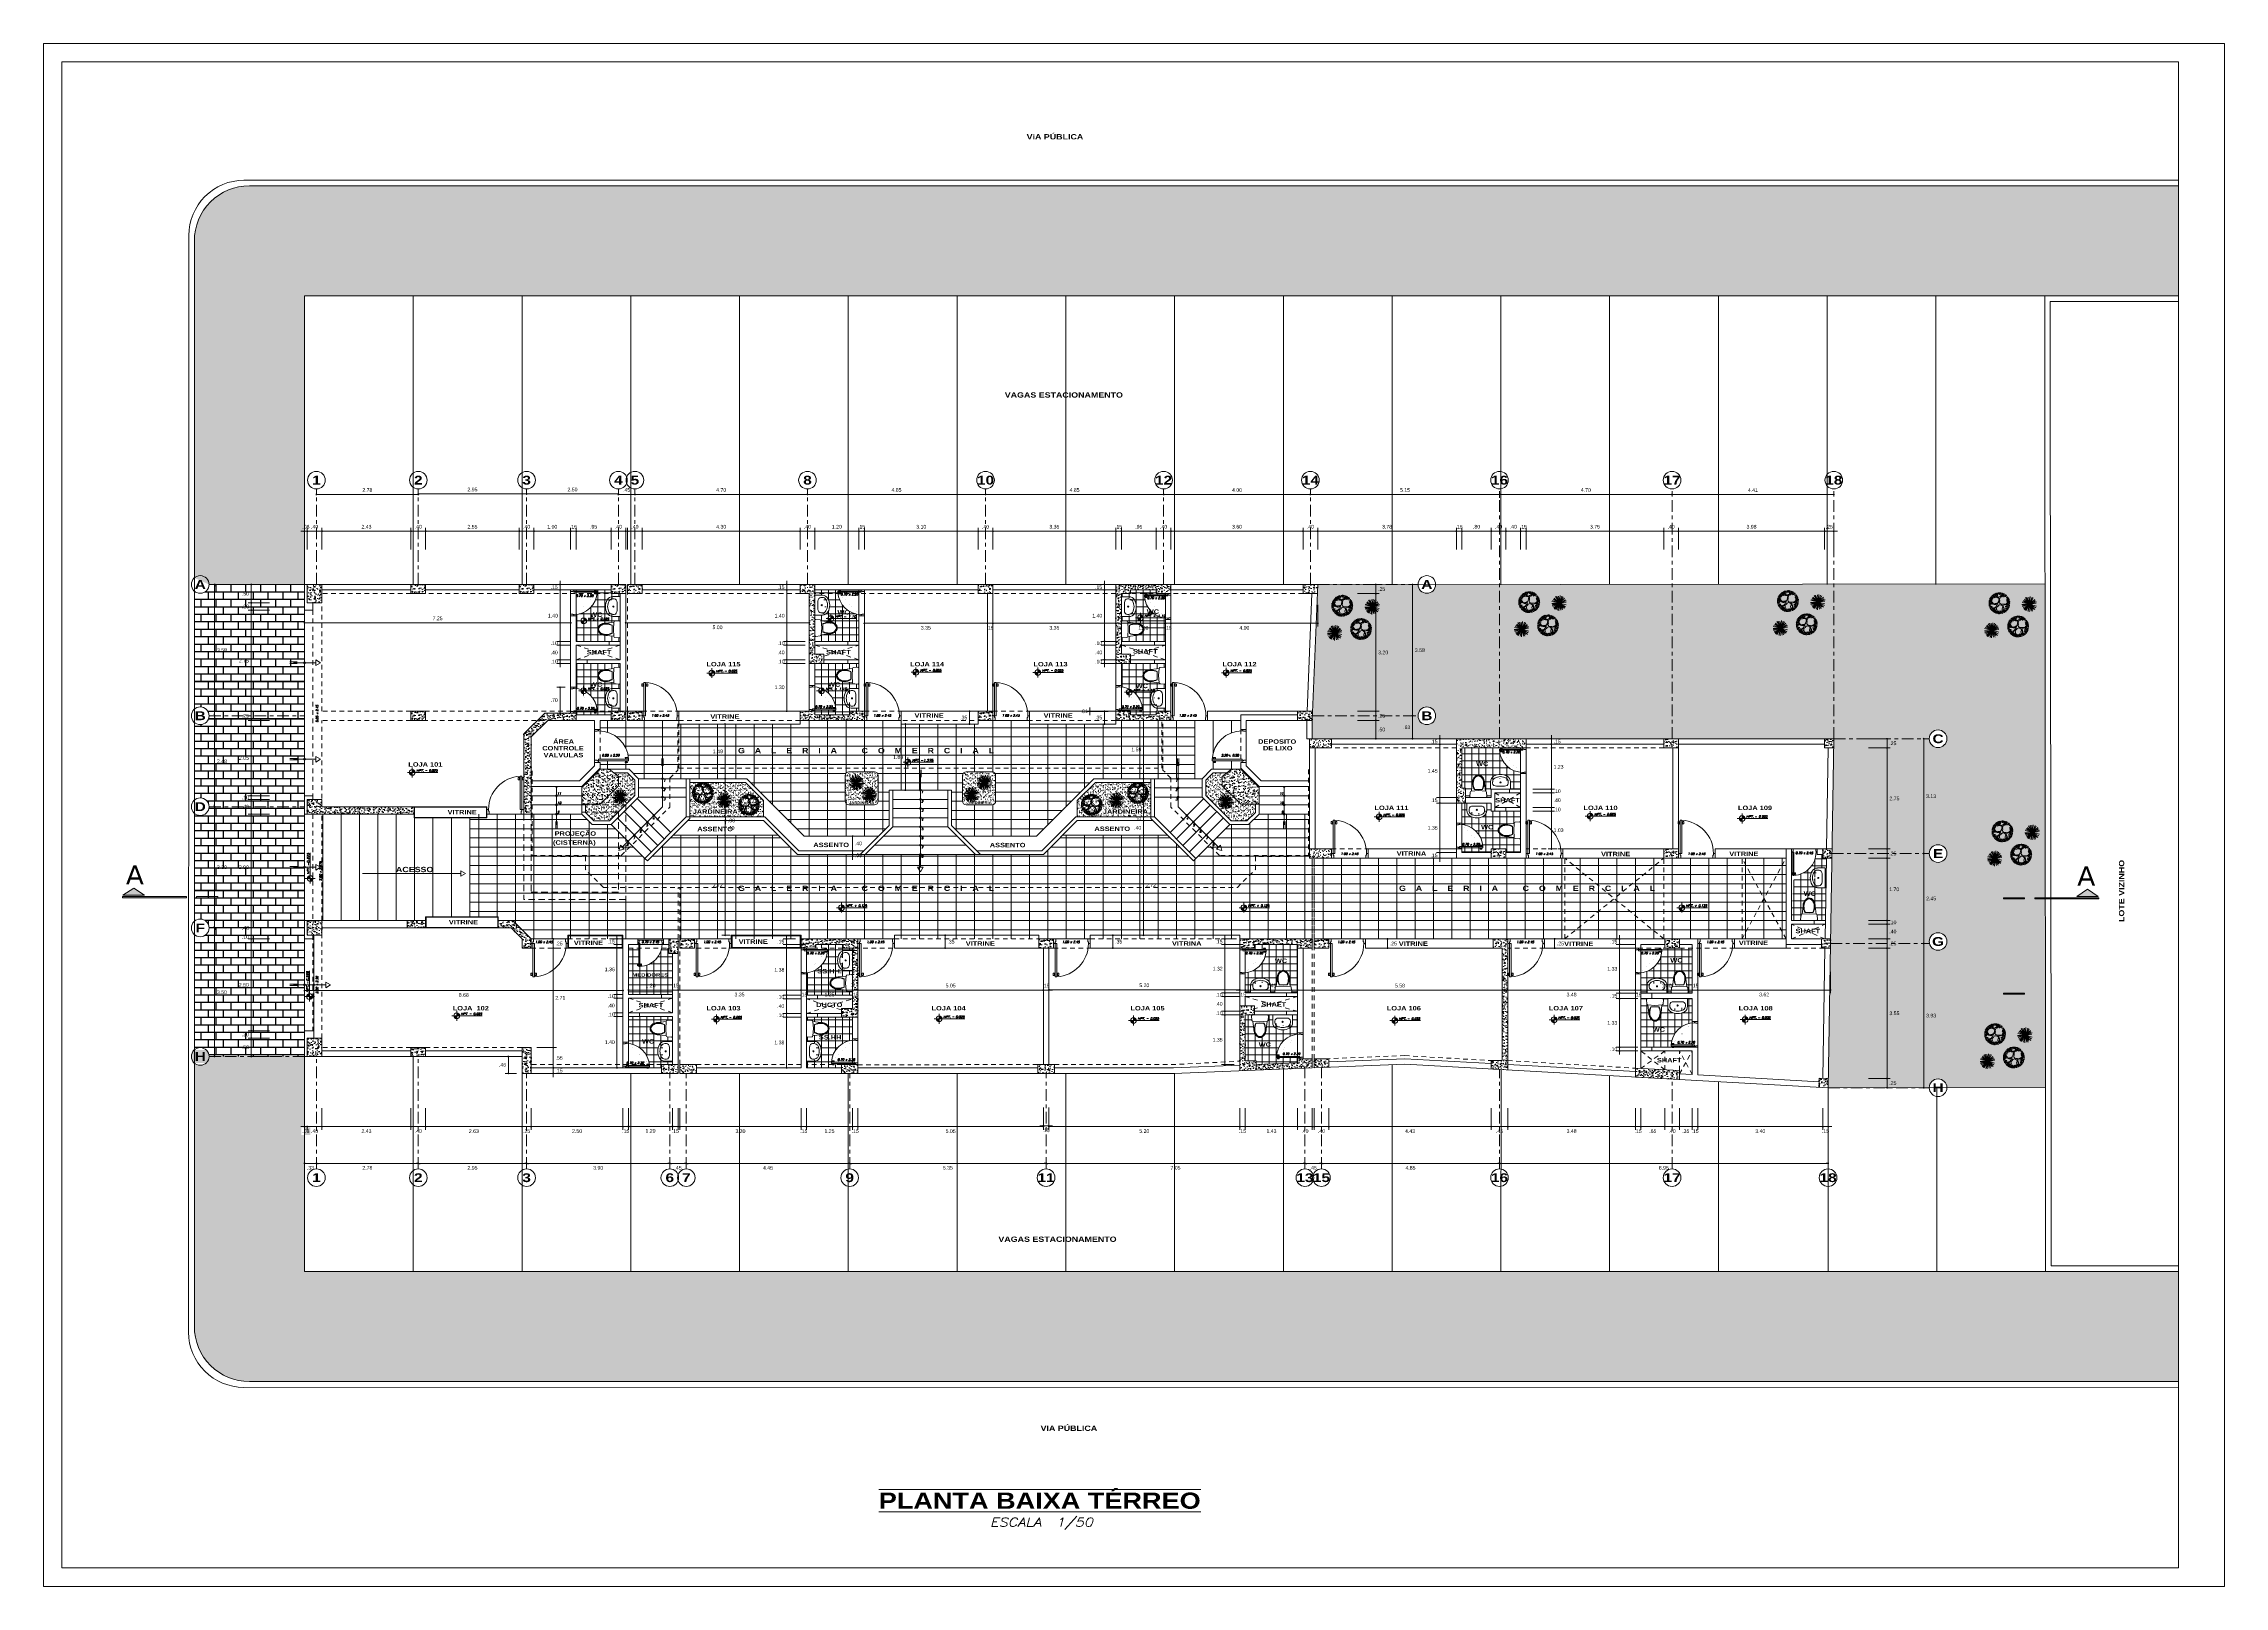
# Model space of a CAD drawing. Header units: millimetres. Extents: x 2178 to 2304, y 1220 to 1359.
# Drawn here: x 2177.7 to 2237.1, y 1316.7 to 1358.7 of the extents above; entities that cross this region are included whole.
import ezdxf
from ezdxf.enums import TextEntityAlignment as Align

# ---------------------------------------------------------------- set-up
doc = ezdxf.new("R2010")
doc.units = ezdxf.units.MM
for name, pattern in [('CENTER', [50.8, 31.75, -6.35, 6.35, -6.35]), ('HIDDEN', [9.525, 6.35, -3.175]), ('LÍNEAS_OCULTAS', [0.375, 0.25, -0.125])]:
    doc.linetypes.add(name, pattern=pattern)
doc.layers.get('0').update_dxf_attribs({"lineweight": 0})
for name, color, linetype, lineweight in [('carpinteria', 12, 'Continuous', 5), ('COTAS', 40, 'Continuous', 20), ('Ejes22', 50, 'CENTER', 9), ('ESCALERA', 71, 'Continuous', 9), ('linha vista piso', 30, 'Continuous', 5), ('Mobiliario', 52, 'Continuous', 5), ('mobiliário', 51, 'Continuous', 5), ('muros bajos', 2, 'Continuous', 25), ('PLUMA 1', 46, 'Continuous', 13), ('PLUMA 2', 94, 'Continuous', 15), ('PLUMA 7', 10, 'Continuous', 0), ('PLUMA4', 160, 'Continuous', 40), ('PROY', 13, 'HIDDEN', 13), ('TEXTO', 5, 'Continuous', 18), ('TEXTOS', 42, 'Continuous', 13), ('vegetacio', 62, 'Continuous', 5), ('VEGETACION', 64, 'Continuous', 0)]:
    doc.layers.add(name, color=color, linetype=linetype, lineweight=lineweight)
doc.layers.add('pisos....', color=7, linetype='Continuous', lineweight=5, true_color=0x7c7f7e)
doc.layers.add('TEXT', color=7, linetype='Continuous')
doc.styles.add('ARIAL', font='arial.ttf')
doc.styles.add('ARIAL-N', font='arialbd.ttf')
doc.styles.add('ARIALCH', font='arialbd.ttf', dxfattribs={"width": 1.25})
doc.styles.add('SIMPLEX', font='simplex.shx', dxfattribs={"width": 1.2, "oblique": 15})
doc.styles.get("Standard").update_dxf_attribs({"font": 'arial.ttf'})
doc.dimstyles.new('RPM 50', dxfattribs={"dimtxt": 0.1, "dimasz": 0.05, "dimexe": 0.0885, "dimexo": 0.1535, "dimgap": 0.071, "dimtad": 2, "dimtih": 1, "dimtoh": 1, "dimzin": 4, "dimdsep": 46, "dimtxsty": 'ARIAL', "dimblk": 'DOT', "dimcen": 0.4, "dimdle": 0.25, "dimclrd": 8, "dimclre": 8, "dimclrt": 9, "dimadec": 0, "dimazin": 0, "dimtfac": 1, "dimtix": 1, "dimtmove": 0, "dimatfit": 3, "dimldrblk": 'DOT', "dimfxl": 0.5, "dimfxlon": 1, "dimlwd": 0, "dimlwe": 0, "dimarcsym": 0})
pattern_1 = [(50, (1019.0931, -426.95647), (0.182184669, -0.015939086), [0.01905, -0.20955]), (355, (1019.0931, -426.95647), (-0.035243421, 0.191056845), [0.01524, -0.167640584]), (100.451445, (1019.10828, -426.9578), (0.146941247, 0.175117752), [0.016190009, -0.178090245]), (46.1842, (1019.0931, -426.90567), (0.27107904, -0.042042328), [0.028575, -0.314325]), (96.635558, (1019.11569, -426.90918), (0.237404134, 0.247426125), [0.024285023, -0.267135608]), (351.184151, (1019.0931, -426.90567), (0.237404134, 0.247426125), [0.022859967, -0.251459732]), (21, (1019.1185, -426.91837), (0.151614391, -0.102265198), [0.01905, -0.20955]), (326, (1019.1185, -426.91837), (0.061802028, 0.184187966), [0.01524, -0.16764]), (71.451445, (1019.13113, -426.9269), (0.21341642, 0.081922769), [0.016190009, -0.178089938]), (37.5, (1019.093096, -426.95647), (0.0030886033, 0.0845550389), [0, -0.165608, 0, -0.17018, 0, -0.168275]), (7.5, (1019.0931, -426.95647), (0.0668196625, 0.100180575), [0, -0.097028, 0, -0.161798, 0, -0.064135]), (327.5, (1019.036454, -426.95647), (0.1355905952, -0.005728744), [0, -0.0635, 0, -0.19812, 0, -0.26289]), (317.5, (1019.01105, -426.95647), (0.1481291814, 0.025426491), [0, -0.08255, 0, -0.131572, 0, -0.18669])]
pattern_2 = [(0, (1019.0931, -426.95647), (0, 0.1905), []), (90, (1019.0931, -426.95647), (-0.1905, 1e-17), [])]
pattern_3 = [(50, (1024.5431, -426.95647), (0.182184669, -0.015939086), [0.01905, -0.20955]), (355, (1024.5431, -426.95647), (-0.035243421, 0.191056845), [0.01524, -0.167640584]), (100.451445, (1024.55828, -426.9578), (0.146941247, 0.175117752), [0.016190009, -0.178090245]), (46.1842, (1024.5431, -426.90567), (0.27107904, -0.042042328), [0.028575, -0.314325]), (96.635558, (1024.56569, -426.90918), (0.237404134, 0.247426125), [0.024285023, -0.267135608]), (351.184151, (1024.5431, -426.90567), (0.237404134, 0.247426125), [0.022859967, -0.251459732]), (21, (1024.5685, -426.91837), (0.151614391, -0.102265198), [0.01905, -0.20955]), (326, (1024.5685, -426.91837), (0.061802028, 0.184187966), [0.01524, -0.16764]), (71.451445, (1024.58113, -426.9269), (0.21341642, 0.081922769), [0.016190009, -0.178089938]), (37.5, (1024.543096, -426.95647), (0.0030886033, 0.0845550389), [0, -0.165608, 0, -0.17018, 0, -0.168275]), (7.5, (1024.5431, -426.95647), (0.0668196625, 0.100180575), [0, -0.097028, 0, -0.161798, 0, -0.064135]), (327.5, (1024.486454, -426.95647), (0.1355905952, -0.005728744), [0, -0.0635, 0, -0.19812, 0, -0.26289]), (317.5, (1024.46105, -426.95647), (0.1481291814, 0.025426491), [0, -0.08255, 0, -0.131572, 0, -0.18669])]
pattern_4 = [(50, (1024.5431, -430.40647), (0.182184669, -0.015939086), [0.01905, -0.20955]), (355, (1024.5431, -430.40647), (-0.035243421, 0.191056845), [0.01524, -0.167640584]), (100.451445, (1024.55828, -430.4078), (0.146941247, 0.175117752), [0.016190009, -0.178090245]), (46.1842, (1024.5431, -430.35567), (0.27107904, -0.042042328), [0.028575, -0.314325]), (96.635558, (1024.56569, -430.35918), (0.237404134, 0.247426125), [0.024285023, -0.267135608]), (351.184151, (1024.5431, -430.35567), (0.237404134, 0.247426125), [0.022859967, -0.251459732]), (21, (1024.5685, -430.36837), (0.151614391, -0.102265198), [0.01905, -0.20955]), (326, (1024.5685, -430.36837), (0.061802028, 0.184187966), [0.01524, -0.16764]), (71.451445, (1024.58113, -430.3769), (0.21341642, 0.081922769), [0.016190009, -0.178089938]), (37.5, (1024.543096, -430.40647), (0.0030886033, 0.0845550389), [0, -0.165608, 0, -0.17018, 0, -0.168275]), (7.5, (1024.5431, -430.40647), (0.0668196625, 0.100180575), [0, -0.097028, 0, -0.161798, 0, -0.064135]), (327.5, (1024.486454, -430.40647), (0.1355905952, -0.005728744), [0, -0.0635, 0, -0.19812, 0, -0.26289]), (317.5, (1024.46105, -430.40647), (0.1481291814, 0.025426491), [0, -0.08255, 0, -0.131572, 0, -0.18669])]
pattern_5 = [(37.5, (1019.093096, -426.95647), (-0.0032000626, 0.0978826475), [0, -0.077216, 0, -0.08636, 0, -0.08255]), (7.5, (1019.0931, -426.95647), (0.089904657, 0.14336502), [0, -0.041656, 0, -0.069596, 0, -0.02667]), (327.5, (1019.03061, -426.95647), (0.158198474, 0.000287437), [0, -0.0254, 0, -0.09144, 0, -0.11938]), (317.5, (1019.03061, -426.95647), (0.1527112905, 0.044585865), [0, -0.0127, 0, -0.059944, 0, -0.06858])]

# ---------------------------------------------------------------- blocks, each defined once
blk = doc.blocks.new('N')
at = {"linetype": 'Continuous'}
h = blk.add_hatch(color=256, dxfattribs=at)
h.paths.add_polyline_path([(0, 0.1), (0, 0), (0.1, 0, 0.414214)])
h.paths.add_polyline_path([(-0.1, 0, 0.414214), (0, -0.1), (0, 0)])
for points in [[(-0.17, 0), (0.887, 0)], [(0, 0.17), (0, -0.17)]]:
    blk.add_lwpolyline(points)
blk.add_circle((0, 0), 0.1)
at = {"color": 64, "style": 'SIMPLEX', "oblique": 15, "width": 1.2}
blk.add_text('NPT.', height=0.075, dxfattribs=at).set_placement((0.14, 0.031))
at = {"color": 64, "style": 'SIMPLEX', "oblique": 15, "width": 1.062312}
blk.add_attdef('NIV', text='', height=0.075, dxfattribs=at).set_placement((0.435, 0.031), (0.875, 0.031), align=Align.FIT)
blk = doc.blocks.new('puerta de 0.80')
for p, q in [((0, 0.758), (0, 0.808)), ((0, 0.058), (0, 0.808)), ((0, 0.758), (0.065, 0.758)), ((0.065, 0.758), (0.065, 0.77)), ((0.065, 0.77), (0.1, 0.77)), ((0.1, 0.77), (0.1, 0.808)), ((0, 0.008), (0, 0.058)), ((0, 0.058), (0.065, 0.058)), ((0.065, 0.045), (0.065, 0.058)), ((0.1, 0.045), (0.065, 0.045)), ((0.1, 0.08), (0.825, 0.08)), ((0.1, 0.045), (0.1, 0.08)), ((0.825, 0.045), (0.1, 0.045)), ((0.1, 0.045), (0.1, 0.008)), ((0.743, 0.113), (0.746, 0.103)), ((0.743, 0.013), (0.746, 0.023)), ((0.77, 0.126), (0.753, 0.126)), ((0.77, 0), (0.753, 0)), ((0.782, 0.095), (0.756, 0.095)), ((0.756, 0.095), (0.758, 0.095)), ((0.782, 0.085), (0.756, 0.085)), ((0.782, 0.04), (0.756, 0.04)), ((0.782, 0.031), (0.756, 0.031)), ((0.756, 0.031), (0.758, 0.031)), ((0.763, 0.09), (0.763, 0.085)), ((0.763, 0.036), (0.763, 0.04)), ((0.77, 0.126), (0.787, 0.126)), ((0.77, 0), (0.787, 0)), ((0.825, 0.045), (0.772, 0.045)), ((0.777, 0.09), (0.777, 0.085)), ((0.777, 0.036), (0.777, 0.04)), ((0.784, 0.095), (0.782, 0.095)), ((0.784, 0.031), (0.782, 0.031)), ((0.797, 0.113), (0.794, 0.103)), ((0.797, 0.013), (0.794, 0.023)), ((0.825, 0.08), (0.825, 0.045))]:
    blk.add_line(p, q)
at = {"linetype": 'Continuous', "lineweight": 0}
for p, q in [((0.756, 0.085), (0.742, 0.08)), ((0.756, 0.04), (0.742, 0.045)), ((0.782, 0.085), (0.796, 0.08)), ((0.782, 0.04), (0.796, 0.045))]:
    blk.add_line(p, q, dxfattribs=at)
for centre, radius, start, end in [((0.1, 0.045), 0.725, 2.7671, 90), ((0.753, 0.116), 0.01, 90, 195), ((0.753, 0.01), 0.01, 165, 270), ((0.756, 0.105), 0.01, 195, 270), ((0.756, 0.021), 0.01, 90, 165), ((0.758, 0.09), 0.005, 0, 90), ((0.758, 0.036), 0.005, 270, 0), ((0.782, 0.09), 0.005, 90, 180), ((0.782, 0.036), 0.005, 180, 270), ((0.784, 0.105), 0.01, 270, 345), ((0.784, 0.021), 0.01, 15, 90), ((0.787, 0.116), 0.01, 345, 90), ((0.787, 0.01), 0.01, 270, 15)]:
    blk.add_arc(centre, radius, start, end)
blk = doc.blocks.new('P')
at = {"style": 'SIMPLEX', "oblique": 15}
blk.add_text('x', height=0.06, dxfattribs=at).set_placement((-0.017, 0.026))
blk.add_attdef('L', text='', height=0.06, dxfattribs=at).set_placement((-0.058, 0.026), align=Align.RIGHT)
blk.add_attdef('H', (0.058, 0.026), '', height=0.06, dxfattribs=at)
blk = doc.blocks.new('LAVATORIO')
at = {"layer": 'PLUMA 1', "linetype": 'Continuous', "lineweight": 20}
for p, q in [((-0.3, 0.207), (-0.3, -0.022)), ((-0.3, 0.207), (0.3, 0.207)), ((-0.235, 0.024), (-0.235, -0.022)), ((-0.119, 0.115), (0.119, 0.115)), ((0.235, 0.024), (0.235, -0.022)), ((0.3, 0.207), (0.3, -0.022))]:
    blk.add_line(p, q, dxfattribs=at)
blk.add_circle((0, 0), 0.0175, dxfattribs=at)
at = {"layer": 'PLUMA 1', "linetype": 'Continuous', "lineweight": 20, "extrusion": (0, 0, -1)}
for centre, major_axis, ratio, start_param, end_param in [((-0.119, 0.024), (0.116, 0), 0.784675, 3.141593, 4.712389), ((0.119, 0.024), (-0.116, 0), 0.784675, 1.570796, 3.141593), ((-0.119, -0.022), (0, 0.189), 0.956522, 3.638567, 4.712389), ((-0.119, -0.022), (0, 0.121), 0.956522, 3.638567, 4.712389), ((0, 0.207), (0, 0.45), 0.956522, 2.644618, 3.638567), ((0, 0.207), (0, 0.382), 0.956522, 2.644618, 3.638567), ((0.119, -0.022), (0, 0.121), 0.956522, 1.570796, 2.644618), ((0.119, -0.022), (0, 0.189), 0.956522, 1.570796, 2.644618)]:
    blk.add_ellipse(centre, major_axis=major_axis, ratio=ratio, start_param=start_param, end_param=end_param, dxfattribs=at)
blk = doc.blocks.new('A$C17BD6781')
at = {"layer": 'Mobiliario', "linetype": 'Continuous'}
for p, q in [((0, 0.033), (0.013, 0.175)), ((0.03, 0), (0.514, 0)), ((0.272, 0.22), (0.04, 0.202)), ((0.047, 0.202), (0.077, 0.462)), ((0.137, 0.26), (0.407, 0.26)), ((0.272, 0.22), (0.504, 0.202)), ((0.497, 0.202), (0.467, 0.462)), ((0.544, 0.033), (0.531, 0.175))]:
    blk.add_line(p, q, dxfattribs=at)
for points in [[(0.467, 0.462, 0.075681), (0.451, 0.565, 0.085947), (0.41, 0.646, 0.106022), (0.344, 0.703, 0.126466), (0.272, 0.722, 0.126466), (0.2, 0.703, 0.106022), (0.134, 0.646, 0.085947), (0.093, 0.565, 0.075681), (0.077, 0.462, 0.075681)], [(0.452, 0.462, 0.075681), (0.437, 0.56, 0.085947), (0.398, 0.637, 0.106022), (0.336, 0.69, 0.126466), (0.272, 0.707, 0.126466), (0.208, 0.69, 0.106022), (0.146, 0.637, 0.085947), (0.107, 0.56, 0.075681), (0.092, 0.462, 0.075681)], [(0.437, 0.462, 0.075681), (0.423, 0.556, 0.085947), (0.386, 0.628, 0.106022), (0.329, 0.677, 0.126466), (0.272, 0.692, 0.126466), (0.215, 0.677, 0.106022), (0.158, 0.628, 0.085947), (0.121, 0.556, 0.075681), (0.107, 0.462, 0.075681)]]:
    blk.add_lwpolyline(points, format="xyb", dxfattribs=at)
for centre, radius, start, end in [((0.03, 0.03), 0.03, 174.80557, 270), ((0.043, 0.172), 0.03, 94.45298, 174.80557), ((0.514, 0.45), 0.422, 178.32492, 206.78858), ((0.514, 0.45), 0.407, 178.32492, 207.86013), ((0.03, 0.45), 0.407, 332.13987, 1.67508), ((0.03, 0.45), 0.422, 333.21142, 1.67508), ((0.501, 0.172), 0.03, 5.19443, 85.54702), ((0.514, 0.03), 0.03, 270, 5.19443)]:
    blk.add_arc(centre, radius, start, end, dxfattribs=at)
blk = doc.blocks.new('F1')
for points in [[(-0.1, 0.02), (0.1, 0.02)], [(-0.1, -0.02), (0.1, -0.02)]]:
    blk.add_lwpolyline(points)
blk = doc.blocks.new('MAGNOLIA-PLANTA')
for p, q in [((-4.9, 0.7), (-5.1, 0.7)), ((-4.6, 0.4), (-5, 0.4)), ((-4.9, 0.2), (-5, 0.2)), ((-4.5, 1.2), (-4.9, 1.3)), ((-4.4, 0.5), (-4.9, 0.6)), ((-4.5, 1.9), (-4.7, 1.9)), ((-4.2, 2), (-4.6, 2.1)), ((-4.3, 2.3), (-4.5, 2.4)), ((-4, 2), (-4.4, 2.2)), ((-4.2, 0.8), (-4.4, 1.1)), ((-4.2, 0), (-4.4, -0.1)), ((-4.1, 0.7), (-4.3, 0.7)), ((-4.2, 2.2), (-4, 2)), ((-3.9, 1.5), (-4.2, 1.4)), ((-4.2, 0.8), (-4, 0.6)), ((-4.2, 0.1), (-4, 0.1)), ((-3.9, 1.5), (-3.7, 1.4)), ((-3.7, 2.2), (-3.8, 2.5)), ((-3.6, 2), (-3.8, 2.1)), ((-3.7, 2.2), (-3.5, 1.9)), ((-3.3, 3.3), (-3.6, 3.5)), ((-3.2, 2.7), (-3.5, 2.8)), ((-3.3, 3.7), (-3.4, 3.8)), ((-3, 3.2), (-3.4, 3.6)), ((-3.2, 3.5), (-3, 3.2)), ((-2.7, 3.8), (-2.9, 4.1)), ((-2.7, 3.1), (-2.9, 3.3)), ((-2.7, 3.3), (-2.7, 3.6)), ((-2.7, 3.3), (-2.7, 3)), ((-2.1, 3.6), (-2.3, 3.8)), ((-2, 4.2), (-2.2, 4.5)), ((-2.1, 3.7), (-2, 3.5)), ((-1.8, 4.6), (-1.9, 4.7)), ((-1.8, 4.1), (-1.9, 4.5)), ((-1.8, 4.4), (-1.8, 4.1)), ((-1.5, 3.9), (-1.6, 4.1)), ((-1.4, 4.1), (-1.5, 3.8)), ((-1.5, 3.3), (-1.2, 3)), ((-1.4, 4), (-1.3, 4.3)), ((-1.2, 4.5), (-1.3, 4.9)), ((-1.2, 3), (-0.7, 3)), ((-0.7, 4.1), (-0.9, 4.3)), ((-0.7, 4.8), (-0.7, 5)), ((-0.7, 4.1), (-0.6, 3.9)), ((-0.4, 4.6), (-0.5, 5)), ((-0.3, 4.4), (-0.3, 4.9)), ((-0.2, 4.7), (-0.3, 4.4)), ((-0.2, 4.9), (-0.2, 5.1)), ((0, 4.3), (-0.1, 4)), ((0, 4.1), (-0.1, 4.3)), ((0, 4.3), (0.3, 4.5)), ((0.4, 4.6), (0.4, 5)), ((0.8, 4.1), (0.6, 4.4)), ((0.8, 4.1), (0.7, 3.9)), ((1.2, 2.7), (0.8, 2.6)), ((1, 4.7), (1, 4.9)), ((1.2, 4.5), (1.2, 4.8)), ((2, 3), (1.2, 2.7)), ((1.3, 4.2), (1.4, 4.7)), ((1.4, 4.5), (1.3, 4.2)), ((1.5, 4), (1.3, 3.8)), ((1.4, 3.9), (1.4, 4.1)), ((2.5, 2.5), (1.4, 2.8)), ((1.5, 4.7), (1.6, 4.8)), ((1.5, 4), (1.8, 4.1)), ((2, 4.2), (2.1, 4.6)), ((2.1, 3.6), (2, 3.4)), ((2.1, 3.6), (2.1, 3.9)), ((2.8, 3.3), (2.5, 3.1)), ((2.6, 4.1), (2.7, 4.3)), ((2.6, 3.8), (2.8, 4.1)), ((2.6, 3.5), (2.9, 3.9)), ((2.9, 3.8), (2.6, 3.5)), ((2.6, 3.2), (2.7, 3.4)), ((2.8, 3.2), (3.1, 3.2)), ((3, 3.9), (3.1, 4)), ((3.2, 2.6), (3.1, 2.5)), ((3.2, 2.6), (3.3, 2.9)), ((3.3, 3.3), (3.5, 3.6)), ((3.7, 2.1), (3.4, 2.1)), ((3.5, 2.1), (3.7, 2.2)), ((3.7, 2.4), (4.1, 2.7)), ((4, 2.6), (3.7, 2.4)), ((3.7, 2.1), (4, 2)), ((3.8, 3), (4, 3.1)), ((3.8, 2.7), (4, 2.9)), ((3.9, 1.4), (3.8, 1.3)), ((3.9, 1.4), (4.1, 1.6)), ((4.2, 0.7), (3.9, 0.8)), ((4, 0.8), (4.2, 0.8)), ((4.1, 0), (4.4, 0.1)), ((4.2, 2.6), (4.3, 2.7)), ((4.2, 1.9), (4.6, 2.2)), ((4.2, 0.7), (4.5, 0.5)), ((4.3, 1), (4.8, 1.1)), ((4.6, 1), (4.3, 1)), ((4.5, 1.2), (4.8, 1.4)), ((4.6, 1.5), (4.8, 1.5)), ((4.6, 0.4), (5, 0.5)), ((4.8, 1), (5, 1)), ((-4.7, -0.4), (-5, -0.5)), ((-4.8, -1), (-5, -1)), ((-4.3, -1), (-4.8, -1.1)), ((-4.5, -1.2), (-4.8, -1.3)), ((-4.7, -1.5), (-4.8, -1.5)), ((-4.7, -1), (-4.3, -1)), ((-4.2, -1.9), (-4.6, -2.2)), ((-4.2, -0.7), (-4.5, -0.5)), ((-4.3, -0.7), (-4, -0.8)), ((-4.1, -0.7), (-4.3, -0.8)), ((-4.2, -2.6), (-4.3, -2.7)), ((-3.9, -1.4), (-4.1, -1.6)), ((-3.7, -2.4), (-4.1, -2.7)), ((-3.8, -2.7), (-4.1, -2.9)), ((-3.4, -0.9), (-4, -0.7)), ((-4, -1.4), (-3.8, -1.3)), ((-4, -2.6), (-3.7, -2.4)), ((-3.9, -3), (-4, -3.1)), ((-3.8, -2.1), (-3.5, -2.1)), ((-3.6, -2.1), (-3.7, -2.2)), ((-3.6, -1), (-3, -0.8)), ((-3.3, -3.3), (-3.6, -3.6)), ((-3.3, -1.6), (-2.8, -1.6)), ((-3.3, -2.6), (-3.1, -2.5)), ((-3.2, -2.6), (-3.3, -2.9)), ((-3, -3.9), (-3.2, -4)), ((-2.8, -3.2), (-3.1, -3.2)), ((-2.7, -3.5), (-3, -3.9)), ((-2.9, -3.8), (-2.7, -3.5)), ((-2.8, -3.3), (-2.5, -3.1)), ((-2.7, -3.8), (-2.8, -4.1)), ((-2.6, -3.2), (-2.7, -3.4)), ((-2.6, -4.1), (-2.7, -4.2)), ((-2.2, -3.6), (-2.1, -3.4)), ((-2.1, -3.6), (-2.1, -3.9)), ((-2, -4.2), (-2.1, -4.6)), ((-1.5, -4), (-1.8, -4.1)), ((-1.3, -2.6), (-1.6, -1.7)), ((-1.5, -4.7), (-1.6, -4.8)), ((-1.5, -4), (-1.3, -3.8)), ((-1.4, -3.2), (-1.3, -2.6)), ((-1.4, -3.9), (-1.4, -4.1)), ((-1.3, -4.2), (-1.4, -4.7)), ((-1.4, -4.5), (-1.3, -4.2)), ((-1.2, -4.5), (-1.3, -4.8)), ((-1.1, -4.7), (-1.1, -4.9)), ((-0.8, -4.1), (-0.8, -3.9)), ((-0.8, -4.1), (-0.7, -4.4)), ((-0.4, -4.6), (-0.4, -5)), ((-0.1, -4.3), (-0.3, -4.5)), ((-0.1, -4.3), (0.1, -4)), ((0, -4.1), (0.1, -4.3)), ((0.1, -4.9), (0.1, -5.1)), ((0.2, -4.4), (0.2, -4.9)), ((0.2, -4.7), (0.2, -4.4)), ((0.4, -4.6), (0.5, -5)), ((0.6, -4.1), (0.6, -3.9)), ((0.6, -4.8), (0.7, -5)), ((0.7, -4.1), (0.9, -4.3)), ((1.3, -2.7), (1, -3.4)), ((1, -3.4), (1, -3.5)), ((1.4, -4), (1.2, -4.3)), ((1.2, -4.5), (1.3, -4.9)), ((1.4, -2), (1.3, -2.5)), ((1.3, -2.5), (1.6, -3.3)), ((1.4, -4.1), (1.4, -3.8)), ((1.4, -3.9), (1.5, -4.1)), ((1.7, -4.1), (1.9, -4.5)), ((1.8, -4.4), (1.7, -4.1)), ((1.8, -4.6), (1.9, -4.7)), ((2, -3.7), (1.9, -3.5)), ((1.9, -4.2), (2.1, -4.5)), ((2, -3.6), (2.3, -3.8)), ((2.2, -4.3), (2.3, -4.4)), ((2.7, -3.3), (2.6, -3)), ((2.7, -3.3), (2.6, -3.6)), ((2.6, -3.8), (2.9, -4.1)), ((2.7, -3.1), (2.8, -3.3)), ((3.2, -2.7), (3, -2.6)), ((3.2, -3.5), (3, -3.2)), ((3, -3.2), (3.3, -3.6)), ((3.1, -2.7), (3.4, -2.8)), ((3.3, -3.7), (3.4, -3.8)), ((3.7, -2.2), (3.5, -1.9)), ((3.6, -2), (3.8, -2.1)), ((3.6, -2.2), (3.7, -2.5)), ((3.6, -3.3), (3.7, -3.4)), ((3.9, -1.5), (3.7, -1.4)), ((3.8, -2.7), (4.1, -2.9)), ((3.9, -1.5), (4.2, -1.4)), ((3.9, -2), (4.4, -2.2)), ((4.2, -2.2), (3.9, -2)), ((4.2, -0.1), (4, -0.1)), ((4.2, -0.8), (4, -0.6)), ((4.1, -0.7), (4.3, -0.7)), ((4.2, -0.8), (4.3, -1.1)), ((4.2, -1.9), (4.5, -2.1)), ((4.3, -2.3), (4.5, -2.4)), ((4.4, -0.5), (4.8, -0.6)), ((4.7, -0.6), (4.4, -0.5)), ((4.5, -1.2), (4.9, -1.3)), ((4.5, -1.9), (4.6, -1.9)), ((4.6, -0.4), (5, -0.4)), ((4.8, -0.2), (5, -0.2)), ((4.8, -0.7), (5, -0.7))]:
    blk.add_line(p, q)
for points in [[(-5, -0.1), (-4.9, 0.2), (-4.7, 0.4), (-4.1, 0.3), (-3.3, -0.5), (-2.5, -0.8), (-1.7, -1), (-2.3, -2.4), (-2.3, -2.6), (-2.3, -3.1), (-2.4, -3.3), (-2.6, -3.7), (-2.8, -3.8), (-2.9, -3.8), (-3.3, -3.7)], [(-2.2, 4.1), (-2, 3.8), (-1.6, 3.7), (-1.5, 3.5), (-1.2, 3.6), (-0.8, 3.2), (-0.6, 2.9), (-0.4, 2.6), (-0.2, 2.2), (-0.1, 1.6), (-0.2, 1.1), (0, 0.6), (0, 0.3), (-0.2, 0), (-0.5, -0.3), (-0.9, -0.5), (-1.3, -0.5), (-1.8, -0.5), (-2.8, -0.4), (-3.2, -0.4), (-3.6, 0.1), (-4.1, 0.7), (-4.4, 1.2), (-4.6, 1.3), (-4.6, 1.6), (-4.8, 1.5)], [(1.6, 4.6), (2, 4.3), (2, 4.1), (1.9, 3.8), (1.6, 3.5), (1.2, 3.3), (0.7, 3), (0.5, 2.8), (0.2, 2.8), (-0.2, 3.1), (-0.6, 3.3), (-0.8, 3.6), (-0.8, 4.3), (-0.7, 4.6), (-0.5, 5)], [(4.5, 1.9), (4.3, 1.7), (4.2, 1.4), (4.1, 1.3), (3.9, 1.2), (3.7, 0.9), (3.4, 0.6), (3.2, 0.3), (3.1, 0.2), (2.9, -0.1), (2.7, -0.1), (2.3, -0.3), (2, -0.1), (1.8, -0.1), (1.6, -0.2), (1.6, -0.1), (1.1, 0.1), (0.7, 0.2), (0.4, 0.7), (0.1, 2.3), (0.8, 2.7), (1, 3), (1.6, 3.4), (1.9, 3.5), (2.2, 3.8), (2.4, 3.8), (2.9, 3.8)], [(2.7, -4.2), (2.4, -3.8), (2.5, -2.9), (2.5, -2.6), (2.5, -2.3), (2.4, -2.1), (2.1, -2), (1.7, -1.8), (1.6, -1.6), (1.5, -1.5), (1.3, -1.1), (1, -0.9), (1, -0.7), (0.9, -0.4), (0.7, -0.2), (1.2, -0.2), (1.5, -0.5), (1.7, -0.6), (2.4, -0.6), (3, -0.4), (3.4, -0.1), (3.6, 0.1), (3.8, 0.2), (4.2, 0.1), (4.4, -0.1), (4.6, -0.4), (4.7, -0.7), (4.8, -1.1), (4.8, -1.2)], [(-1.1, -4.8), (-1.3, -4.2), (-1.5, -4.1), (-1.7, -4), (-2, -3.6), (-2, -3.1), (-2.1, -2.5), (-1.8, -1.9), (-1.6, -1.7), (-1.5, -1.3), (-1, -0.9), (-0.3, -0.7), (0, -0.8), (0.4, -1), (0.7, -1.5), (1, -1.6), (1, -1.8), (1.3, -1.9), (1.4, -2.1), (2, -2.2), (2.3, -2.5), (2.3, -2.9), (2.2, -3.3), (2.2, -3.4), (2.1, -3.7), (1.9, -3.9), (1.6, -4.1), (1.5, -4.4), (1.3, -4.4), (1.2, -4.7), (1.1, -4.9)]]:
    blk.add_lwpolyline(points)
for points in [[(-5, 0), (-4.7, 0.2), (-4.4, 0.1), (-4.2, 0.1), (-4.7, 0)], [(-4.9, 0.9), (-4.6, 1), (-4.2, 0.8), (-4.6, 0.7)], [(-4.7, 1.8), (-4.4, 1.8), (-4.1, 1.6), (-3.9, 1.5), (-4.4, 1.6)], [(-4.3, 2.5), (-3.9, 2.5), (-3.7, 2.2), (-4.1, 2.3)], [(-4.1, 1.2), (-3.7, 1.1), (-3.5, 0.9), (-3.9, 1)], [(-4.1, 0.3), (-3.9, 0.4), (-3.7, 0.3), (-3.9, 0.2)], [(-4, 3), (-3.8, 2.9), (-3.7, 2.7), (-3.9, 2.8)], [(-3.7, 1.7), (-3.5, 1.7), (-3.4, 1.5), (-3.6, 1.5)], [(-3.2, 3.9), (-2.9, 3.7), (-2.7, 3.3), (-3.1, 3.5)], [(-2.5, 4.4), (-2.2, 4.2), (-2.1, 3.9), (-2.1, 3.7), (-2.3, 4)], [(-2.4, 3.5), (-2.1, 3.2), (-2.1, 2.9), (-2.3, 3.2)], [(-1.8, 3.7), (-1.6, 3.5), (-1.6, 3.3), (-1.8, 3.5)], [(-1.7, 4.7), (-1.4, 4.4), (-1.4, 4.1), (-1.7, 4.4)], [(-1, 4.1), (-0.9, 3.7), (-1, 3.4), (-1.1, 3.8)], [(-0.8, 4.9), (-0.7, 4.7), (-0.7, 4.4), (-0.7, 4.2), (-0.8, 4.6)], [(0, 5), (0.2, 4.7), (0, 4.3), (-0.1, 4.7)], [(0.9, 4.9), (1, 4.6), (0.8, 4.3), (0.8, 4.1), (0.8, 4.6)], [(1, 3.9), (1, 3.7), (0.9, 3.5), (0.9, 3.8)], [(1.9, 3.8), (1.7, 3.5), (1.4, 3.3), (1.6, 3.6)], [(1.7, 4.7), (1.8, 4.3), (1.5, 4), (1.5, 4.4)], [(2.3, 3.4), (2.2, 3.1), (2, 3), (2.1, 3.3)], [(2.5, 4.3), (2.5, 4), (2.3, 3.8), (2.1, 3.6), (2.3, 4)], [(3, 2.9), (2.8, 2.7), (2.5, 2.6), (2.8, 2.8)], [(3.2, 3.8), (3.1, 3.4), (2.8, 3.3), (2.9, 3.6)], [(3.3, 2.4), (3.2, 2.2), (3, 2.1), (3.1, 2.3)], [(3.8, 3.2), (3.7, 2.9), (3.4, 2.8), (3.2, 2.6), (3.5, 3)], [(3.9, 1.7), (3.5, 1.5), (3.2, 1.6), (3.6, 1.7)], [(3.9, 1.1), (3.7, 0.9), (3.5, 1), (3.7, 1.1)], [(4.2, 0.3), (3.8, 0.2), (3.5, 0.4), (3.9, 0.4)], [(4.3, 2.5), (4.1, 2.2), (3.7, 2.1), (4, 2.4)], [(4.9, 0.8), (4.6, 0.6), (4.2, 0.7), (4.6, 0.9)], [(-4.7, -1.7), (-4.5, -1.4), (-4.2, -1.4), (-4, -1.4), (-4.4, -1.6)], [(-4.4, -2.5), (-4.1, -2.2), (-3.8, -2.1), (-4, -2.4)], [(-4.2, -0.3), (-3.9, -0.2), (-3.6, -0.4), (-4, -0.4)], [(-3.9, -1.1), (-3.8, -0.9), (-3.5, -1), (-3.7, -1.1)], [(-3.9, -1.7), (-3.5, -1.5), (-3.2, -1.6), (-3.6, -1.7)], [(-3.9, -3.2), (-3.7, -2.9), (-3.4, -2.8), (-3.3, -2.6), (-3.6, -3)], [(-3.3, -2.4), (-3.2, -2.2), (-3, -2.1), (-3.1, -2.3)], [(-3.3, -3.8), (-3.2, -3.4), (-2.8, -3.3), (-3, -3.6)], [(-2.6, -4.3), (-2.5, -4), (-2.3, -3.8), (-2.2, -3.6), (-2.3, -4)], [(-2.3, -3.3), (-2.3, -3.1), (-2.1, -3), (-2.2, -3.2)], [(-1.9, -3.8), (-1.7, -3.4), (-1.5, -3.3), (-1.7, -3.6)], [(-1.1, -3.9), (-1.1, -3.7), (-0.9, -3.5), (-0.9, -3.8)], [(-0.9, -4.9), (-1, -4.6), (-0.9, -4.3), (-0.8, -4.1), (-0.8, -4.6)], [(-0.5, -4.2), (-0.5, -3.8), (-0.3, -3.6), (-0.3, -4)], [(0.4, -4.1), (0.3, -3.9), (0.4, -3.6), (0.4, -3.9)], [(0.8, -4.9), (0.6, -4.6), (0.7, -4.4), (0.6, -4.1), (0.8, -4.6)], [(1, -4.1), (0.9, -3.7), (1, -3.4), (1.1, -3.8)], [(1.7, -4.7), (1.4, -4.4), (1.4, -4.1), (1.7, -4.4)], [(1.7, -3.7), (1.6, -3.5), (1.6, -3.3), (1.7, -3.5)], [(2.5, -4.4), (2.2, -4.1), (2.1, -3.9), (2, -3.7), (2.3, -4)], [(2.3, -3.5), (2.1, -3.2), (2.1, -2.9), (2.3, -3.2)], [(2.9, -2.9), (2.7, -2.8), (2.6, -2.5), (2.8, -2.7)], [(3.2, -3.8), (2.8, -3.7), (2.7, -3.3), (3, -3.5)], [(3.4, -2.5), (3.1, -2.3), (2.9, -2), (3.3, -2.2)], [(3.8, -3.2), (3.5, -3.1), (3.3, -2.9), (3.2, -2.8), (3.5, -3)], [(3.7, -1.7), (3.5, -1.7), (3.3, -1.5), (3.6, -1.5)], [(4, -0.3), (3.8, -0.4), (3.6, -0.3), (3.9, -0.2)], [(4.3, -2.5), (3.9, -2.5), (3.7, -2.2), (4.1, -2.3)], [(4.7, -1.7), (4.3, -1.8), (4.1, -1.6), (3.9, -1.5), (4.3, -1.6)], [(5, 0), (4.7, -0.2), (4.4, -0.1), (4.2, -0.1), (4.6, 0)], [(4.9, -0.9), (4.5, -1), (4.2, -0.8), (4.6, -0.7)]]:
    blk.add_lwpolyline(points, close=True)
blk = doc.blocks.new('Arbust11')
for p, q in [((-0.43, 0.53), (0.04, 0.48)), ((0.04, 0.48), (-0.43, 0.47)), ((-0.05, 0.48), (-0.43, 0.4)), ((0.03, 0.49), (-0.4, 0.61)), ((0.04, 0.48), (-0.39, 0.27)), ((0.03, 0.49), (-0.37, 0.7)), ((-0.35, 0.75), (0.04, 0.49)), ((0.04, 0.47), (-0.34, 0.22)), ((-0.06, 0.56), (-0.33, 0.79)), ((0.04, 0.49), (-0.27, 0.82)), ((0.04, 0.47), (-0.27, 0.16)), ((0.04, 0.47), (-0.21, 0.1)), ((-0.16, 0.89), (0.04, 0.49)), ((0.05, 0.45), (-0.11, 0.02)), ((0.04, 0.49), (-0.09, 0.94)), ((0.05, 0.46), (-0.02, 0.01)), ((0.04, 0.54), (0.14, 0.94)), ((0.04, 0.48), (0.04, 0.93)), ((0.04, 0.49), (0.31, 0.87)), ((0.04, 0.48), (0.38, 0.78)), ((0.05, 0.48), (0.44, 0.68)), ((0.05, 0.49), (0.47, 0.51)), ((0.05, 0.49), (0.5, 0.43)), ((0.05, 0.48), (0.29, 0.08)), ((0.05, 0.47), (0.43, 0.25)), ((0.05, 0.47), (0.19, 0.02)), ((0.05, 0.45), (0.09, 0.03)), ((0.06, 0.52), (0.2, 0.85)), ((0.06, 0.48), (0.36, 0.14)), ((0.07, 0.48), (0.46, 0.35))]:
    blk.add_line(p, q)
blk = doc.blocks.new('_DOT')
at = {"color": 0, "linetype": 'ByBlock'}
blk.add_line((-0.5, 0), (-1, 0), dxfattribs=at)
at = {"color": 0, "linetype": 'ByBlock', "const_width": 0.5}
blk.add_lwpolyline([(-0.25, 0, 1), (0.25, 0, 1)], format="xyb", close=True, dxfattribs=at)
blk = doc.blocks.new('*D894')
at = {"layer": 'Defpoints', "color": 0, "transparency": 16777216}
for p in [(2182.326, 1334.62), (2182.326, 1334.62), (2182.326, 1331.12)]:
    blk.add_point(p, dxfattribs=at)
at = {"layer": 'muros bajos', "color": 8, "lineweight": 0, "transparency": 16777216}
for p, q in [((2182.326, 1334.62), (2182.415, 1334.62)), ((2182.326, 1331.17), (2182.326, 1334.57)), ((2182.326, 1331.12), (2182.415, 1331.12))]:
    blk.add_line(p, q, dxfattribs=at)
at = {"layer": 'muros bajos', "color": 8, "lineweight": 0, "transparency": 16777216, "xscale": 0.05, "yscale": 0.05, "zscale": 0.05}
for p, rotation in [((2182.326, 1334.62), 90), ((2182.326, 1331.12), 270)]:
    blk.add_blockref('_DOT', p, dxfattribs=dict(at, rotation=rotation))
at = {"layer": 'muros bajos', "color": 9, "transparency": 16777216, "insert": (2182.527, 1332.87), "char_height": 0.1, "attachment_point": 5, "style": 'ARIAL'}
blk.add_mtext('3.50', dxfattribs=at)
blk = doc.blocks.new('*D1016')
at = {"layer": 'Defpoints', "color": 0, "transparency": 16777216}
for p in [(2182.326, 1337.92), (2182.326, 1337.92), (2182.326, 1334.62)]:
    blk.add_point(p, dxfattribs=at)
at = {"layer": 'muros bajos', "color": 8, "lineweight": 0, "transparency": 16777216}
for p, q in [((2182.326, 1337.92), (2182.415, 1337.92)), ((2182.326, 1334.67), (2182.326, 1337.87)), ((2182.326, 1334.62), (2182.415, 1334.62))]:
    blk.add_line(p, q, dxfattribs=at)
at = {"layer": 'muros bajos', "color": 8, "lineweight": 0, "transparency": 16777216, "xscale": 0.05, "yscale": 0.05, "zscale": 0.05}
for p, rotation in [((2182.326, 1337.92), 90), ((2182.326, 1334.62), 270)]:
    blk.add_blockref('_DOT', p, dxfattribs=dict(at, rotation=rotation))
at = {"layer": 'muros bajos', "color": 9, "transparency": 16777216, "insert": (2182.527, 1336.27), "char_height": 0.1, "attachment_point": 5, "style": 'ARIAL'}
blk.add_mtext('3.30', dxfattribs=at)
blk = doc.blocks.new('*D895')
at = {"layer": 'Defpoints', "color": 0, "transparency": 16777216}
for p in [(2182.326, 1340.395), (2182.326, 1340.395), (2182.326, 1337.92)]:
    blk.add_point(p, dxfattribs=at)
at = {"layer": 'muros bajos', "color": 8, "lineweight": 0, "transparency": 16777216}
for p, q in [((2182.326, 1340.395), (2182.415, 1340.395)), ((2182.326, 1337.97), (2182.326, 1340.345)), ((2182.326, 1337.92), (2182.415, 1337.92))]:
    blk.add_line(p, q, dxfattribs=at)
at = {"layer": 'muros bajos', "color": 8, "lineweight": 0, "transparency": 16777216, "xscale": 0.05, "yscale": 0.05, "zscale": 0.05}
for p, rotation in [((2182.326, 1340.395), 90), ((2182.326, 1337.92), 270)]:
    blk.add_blockref('_DOT', p, dxfattribs=dict(at, rotation=rotation))
at = {"layer": 'muros bajos', "color": 9, "transparency": 16777216, "insert": (2182.528, 1339.157), "char_height": 0.1, "attachment_point": 5, "style": 'ARIAL'}
blk.add_mtext('2.48', dxfattribs=at)
blk = doc.blocks.new('*D896')
at = {"layer": 'Defpoints', "color": 0, "transparency": 16777216}
for p in [(2182.326, 1343.97), (2182.326, 1343.97), (2182.326, 1340.395)]:
    blk.add_point(p, dxfattribs=at)
at = {"layer": 'muros bajos', "color": 8, "lineweight": 0, "transparency": 16777216}
for p, q in [((2182.326, 1343.97), (2182.415, 1343.97)), ((2182.326, 1340.445), (2182.326, 1343.92)), ((2182.326, 1340.395), (2182.415, 1340.395))]:
    blk.add_line(p, q, dxfattribs=at)
at = {"layer": 'muros bajos', "color": 8, "lineweight": 0, "transparency": 16777216, "xscale": 0.05, "yscale": 0.05, "zscale": 0.05}
for p, rotation in [((2182.326, 1343.97), 90), ((2182.326, 1340.395), 270)]:
    blk.add_blockref('_DOT', p, dxfattribs=dict(at, rotation=rotation))
at = {"layer": 'muros bajos', "color": 9, "transparency": 16777216, "insert": (2182.527, 1342.182), "char_height": 0.1, "attachment_point": 5, "style": 'ARIAL'}
blk.add_mtext('3.58', dxfattribs=at)
blk = doc.blocks.new('*D897')
at = {"layer": 'Defpoints', "color": 0, "transparency": 16777216}
for p in [(2185.101, 1328.21), (2187.876, 1328.21), (2187.876, 1328.21)]:
    blk.add_point(p, dxfattribs=at)
at = {"layer": 'muros bajos', "color": 8, "lineweight": 0, "transparency": 16777216}
for p, q in [((2185.101, 1328.21), (2185.101, 1328.298)), ((2185.151, 1328.21), (2187.826, 1328.21)), ((2187.876, 1328.21), (2187.876, 1328.298))]:
    blk.add_line(p, q, dxfattribs=at)
at = {"layer": 'muros bajos', "color": 8, "lineweight": 0, "transparency": 16777216, "xscale": 0.05, "yscale": 0.05, "zscale": 0.05, "rotation": 180}
blk.add_blockref('_DOT', (2185.101, 1328.21), dxfattribs=at)
at = {"layer": 'muros bajos', "color": 8, "lineweight": 0, "transparency": 16777216, "xscale": 0.05, "yscale": 0.05, "zscale": 0.05}
blk.add_blockref('_DOT', (2187.876, 1328.21), dxfattribs=at)
at = {"layer": 'muros bajos', "color": 9, "transparency": 16777216, "insert": (2186.489, 1328.088), "char_height": 0.1, "attachment_point": 5, "style": 'ARIAL'}
blk.add_mtext('2.78', dxfattribs=at)
blk = doc.blocks.new('*D1017')
at = {"layer": 'Defpoints', "color": 0, "transparency": 16777216}
for p in [(2187.876, 1328.21), (2190.826, 1328.21), (2190.826, 1328.21)]:
    blk.add_point(p, dxfattribs=at)
at = {"layer": 'muros bajos', "color": 8, "lineweight": 0, "transparency": 16777216}
for p, q in [((2187.876, 1328.21), (2187.876, 1328.298)), ((2187.926, 1328.21), (2190.776, 1328.21)), ((2190.826, 1328.21), (2190.826, 1328.298))]:
    blk.add_line(p, q, dxfattribs=at)
at = {"layer": 'muros bajos', "color": 8, "lineweight": 0, "transparency": 16777216, "xscale": 0.05, "yscale": 0.05, "zscale": 0.05, "rotation": 180}
blk.add_blockref('_DOT', (2187.876, 1328.21), dxfattribs=at)
at = {"layer": 'muros bajos', "color": 8, "lineweight": 0, "transparency": 16777216, "xscale": 0.05, "yscale": 0.05, "zscale": 0.05}
blk.add_blockref('_DOT', (2190.826, 1328.21), dxfattribs=at)
at = {"layer": 'muros bajos', "color": 9, "transparency": 16777216, "insert": (2189.351, 1328.088), "char_height": 0.1, "attachment_point": 5, "style": 'ARIAL'}
blk.add_mtext('2.95', dxfattribs=at)
blk = doc.blocks.new('*D1018')
at = {"layer": 'Defpoints', "color": 0, "transparency": 16777216}
for p in [(2190.826, 1328.21), (2194.726, 1328.21), (2194.726, 1328.21)]:
    blk.add_point(p, dxfattribs=at)
at = {"layer": 'muros bajos', "color": 8, "lineweight": 0, "transparency": 16777216}
for p, q in [((2190.826, 1328.21), (2190.826, 1328.298)), ((2190.876, 1328.21), (2194.676, 1328.21)), ((2194.726, 1328.21), (2194.726, 1328.298))]:
    blk.add_line(p, q, dxfattribs=at)
at = {"layer": 'muros bajos', "color": 8, "lineweight": 0, "transparency": 16777216, "xscale": 0.05, "yscale": 0.05, "zscale": 0.05, "rotation": 180}
blk.add_blockref('_DOT', (2190.826, 1328.21), dxfattribs=at)
at = {"layer": 'muros bajos', "color": 8, "lineweight": 0, "transparency": 16777216, "xscale": 0.05, "yscale": 0.05, "zscale": 0.05}
blk.add_blockref('_DOT', (2194.726, 1328.21), dxfattribs=at)
at = {"layer": 'muros bajos', "color": 9, "transparency": 16777216, "insert": (2192.776, 1328.088), "char_height": 0.1, "attachment_point": 5, "style": 'ARIAL'}
blk.add_mtext('3.90', dxfattribs=at)
blk = doc.blocks.new('*D1019')
at = {"layer": 'Defpoints', "color": 0, "transparency": 16777216}
for p in [(2194.726, 1328.21), (2195.176, 1328.21), (2195.176, 1328.21)]:
    blk.add_point(p, dxfattribs=at)
at = {"layer": 'muros bajos', "color": 8, "lineweight": 0, "transparency": 16777216}
for p, q in [((2194.726, 1328.21), (2194.726, 1328.298)), ((2194.776, 1328.21), (2195.126, 1328.21)), ((2195.176, 1328.21), (2195.176, 1328.298))]:
    blk.add_line(p, q, dxfattribs=at)
at = {"layer": 'muros bajos', "color": 8, "lineweight": 0, "transparency": 16777216, "xscale": 0.05, "yscale": 0.05, "zscale": 0.05, "rotation": 180}
blk.add_blockref('_DOT', (2194.726, 1328.21), dxfattribs=at)
at = {"layer": 'muros bajos', "color": 8, "lineweight": 0, "transparency": 16777216, "xscale": 0.05, "yscale": 0.05, "zscale": 0.05}
blk.add_blockref('_DOT', (2195.176, 1328.21), dxfattribs=at)
at = {"layer": 'muros bajos', "color": 9, "transparency": 16777216, "insert": (2194.951, 1328.088), "char_height": 0.1, "attachment_point": 5, "style": 'ARIAL'}
blk.add_mtext('.45', dxfattribs=at)
blk = doc.blocks.new('*D1020')
at = {"layer": 'Defpoints', "color": 0, "transparency": 16777216}
for p in [(2195.176, 1328.21), (2199.626, 1328.21), (2199.626, 1328.21)]:
    blk.add_point(p, dxfattribs=at)
at = {"layer": 'muros bajos', "color": 8, "lineweight": 0, "transparency": 16777216}
for p, q in [((2195.176, 1328.21), (2195.176, 1328.298)), ((2195.226, 1328.21), (2199.576, 1328.21)), ((2199.626, 1328.21), (2199.626, 1328.298))]:
    blk.add_line(p, q, dxfattribs=at)
at = {"layer": 'muros bajos', "color": 8, "lineweight": 0, "transparency": 16777216, "xscale": 0.05, "yscale": 0.05, "zscale": 0.05, "rotation": 180}
blk.add_blockref('_DOT', (2195.176, 1328.21), dxfattribs=at)
at = {"layer": 'muros bajos', "color": 8, "lineweight": 0, "transparency": 16777216, "xscale": 0.05, "yscale": 0.05, "zscale": 0.05}
blk.add_blockref('_DOT', (2199.626, 1328.21), dxfattribs=at)
at = {"layer": 'muros bajos', "color": 9, "transparency": 16777216, "insert": (2197.401, 1328.088), "char_height": 0.1, "attachment_point": 5, "style": 'ARIAL'}
blk.add_mtext('4.45', dxfattribs=at)
blk = doc.blocks.new('*D1021')
at = {"layer": 'Defpoints', "color": 0, "transparency": 16777216}
for p in [(2199.626, 1328.21), (2204.976, 1328.21), (2204.976, 1328.21)]:
    blk.add_point(p, dxfattribs=at)
at = {"layer": 'muros bajos', "color": 8, "lineweight": 0, "transparency": 16777216}
for p, q in [((2199.626, 1328.21), (2199.626, 1328.298)), ((2199.676, 1328.21), (2204.926, 1328.21)), ((2204.976, 1328.21), (2204.976, 1328.298))]:
    blk.add_line(p, q, dxfattribs=at)
at = {"layer": 'muros bajos', "color": 8, "lineweight": 0, "transparency": 16777216, "xscale": 0.05, "yscale": 0.05, "zscale": 0.05, "rotation": 180}
blk.add_blockref('_DOT', (2199.626, 1328.21), dxfattribs=at)
at = {"layer": 'muros bajos', "color": 8, "lineweight": 0, "transparency": 16777216, "xscale": 0.05, "yscale": 0.05, "zscale": 0.05}
blk.add_blockref('_DOT', (2204.976, 1328.21), dxfattribs=at)
at = {"layer": 'muros bajos', "color": 9, "transparency": 16777216, "insert": (2202.301, 1328.088), "char_height": 0.1, "attachment_point": 5, "style": 'ARIAL'}
blk.add_mtext('5.35', dxfattribs=at)
blk = doc.blocks.new('*D1022')
at = {"layer": 'Defpoints', "color": 0, "transparency": 16777216}
for p in [(2204.976, 1328.21), (2212.026, 1328.21), (2212.026, 1328.21)]:
    blk.add_point(p, dxfattribs=at)
at = {"layer": 'muros bajos', "color": 8, "lineweight": 0, "transparency": 16777216}
for p, q in [((2204.976, 1328.21), (2204.976, 1328.298)), ((2205.026, 1328.21), (2211.976, 1328.21)), ((2212.026, 1328.21), (2212.026, 1328.298))]:
    blk.add_line(p, q, dxfattribs=at)
at = {"layer": 'muros bajos', "color": 8, "lineweight": 0, "transparency": 16777216, "xscale": 0.05, "yscale": 0.05, "zscale": 0.05, "rotation": 180}
blk.add_blockref('_DOT', (2204.976, 1328.21), dxfattribs=at)
at = {"layer": 'muros bajos', "color": 8, "lineweight": 0, "transparency": 16777216, "xscale": 0.05, "yscale": 0.05, "zscale": 0.05}
blk.add_blockref('_DOT', (2212.026, 1328.21), dxfattribs=at)
at = {"layer": 'muros bajos', "color": 9, "transparency": 16777216, "insert": (2208.501, 1328.088), "char_height": 0.1, "attachment_point": 5, "style": 'ARIAL'}
blk.add_mtext('7.05', dxfattribs=at)
blk = doc.blocks.new('*D1023')
at = {"layer": 'Defpoints', "color": 0, "transparency": 16777216}
for p in [(2212.026, 1328.21), (2212.476, 1328.21), (2212.476, 1328.21)]:
    blk.add_point(p, dxfattribs=at)
at = {"layer": 'muros bajos', "color": 8, "lineweight": 0, "transparency": 16777216}
for p, q in [((2212.026, 1328.21), (2212.026, 1328.298)), ((2212.076, 1328.21), (2212.426, 1328.21)), ((2212.476, 1328.21), (2212.476, 1328.298))]:
    blk.add_line(p, q, dxfattribs=at)
at = {"layer": 'muros bajos', "color": 8, "lineweight": 0, "transparency": 16777216, "xscale": 0.05, "yscale": 0.05, "zscale": 0.05, "rotation": 180}
blk.add_blockref('_DOT', (2212.026, 1328.21), dxfattribs=at)
at = {"layer": 'muros bajos', "color": 8, "lineweight": 0, "transparency": 16777216, "xscale": 0.05, "yscale": 0.05, "zscale": 0.05}
blk.add_blockref('_DOT', (2212.476, 1328.21), dxfattribs=at)
at = {"layer": 'muros bajos', "color": 9, "transparency": 16777216, "insert": (2212.251, 1328.088), "char_height": 0.1, "attachment_point": 5, "style": 'ARIAL'}
blk.add_mtext('.45', dxfattribs=at)
blk = doc.blocks.new('*D1024')
at = {"layer": 'Defpoints', "color": 0, "transparency": 16777216}
for p in [(2212.476, 1328.21), (2217.326, 1328.21), (2217.326, 1328.21)]:
    blk.add_point(p, dxfattribs=at)
at = {"layer": 'muros bajos', "color": 8, "lineweight": 0, "transparency": 16777216}
for p, q in [((2212.476, 1328.21), (2212.476, 1328.298)), ((2212.526, 1328.21), (2217.276, 1328.21)), ((2217.326, 1328.21), (2217.326, 1328.298))]:
    blk.add_line(p, q, dxfattribs=at)
at = {"layer": 'muros bajos', "color": 8, "lineweight": 0, "transparency": 16777216, "xscale": 0.05, "yscale": 0.05, "zscale": 0.05, "rotation": 180}
blk.add_blockref('_DOT', (2212.476, 1328.21), dxfattribs=at)
at = {"layer": 'muros bajos', "color": 8, "lineweight": 0, "transparency": 16777216, "xscale": 0.05, "yscale": 0.05, "zscale": 0.05}
blk.add_blockref('_DOT', (2217.326, 1328.21), dxfattribs=at)
at = {"layer": 'muros bajos', "color": 9, "transparency": 16777216, "insert": (2214.901, 1328.088), "char_height": 0.1, "attachment_point": 5, "style": 'ARIAL'}
blk.add_mtext('4.85', dxfattribs=at)
blk = doc.blocks.new('*D1025')
at = {"layer": 'Defpoints', "color": 0, "transparency": 16777216}
for p in [(2217.326, 1328.21), (2226.276, 1328.21), (2226.276, 1328.21)]:
    blk.add_point(p, dxfattribs=at)
at = {"layer": 'muros bajos', "color": 8, "lineweight": 0, "transparency": 16777216}
for p, q in [((2217.326, 1328.21), (2217.326, 1328.298)), ((2217.376, 1328.21), (2226.226, 1328.21)), ((2226.276, 1328.21), (2226.276, 1328.298))]:
    blk.add_line(p, q, dxfattribs=at)
at = {"layer": 'muros bajos', "color": 8, "lineweight": 0, "transparency": 16777216, "xscale": 0.05, "yscale": 0.05, "zscale": 0.05, "rotation": 180}
blk.add_blockref('_DOT', (2217.326, 1328.21), dxfattribs=at)
at = {"layer": 'muros bajos', "color": 8, "lineweight": 0, "transparency": 16777216, "xscale": 0.05, "yscale": 0.05, "zscale": 0.05}
blk.add_blockref('_DOT', (2226.276, 1328.21), dxfattribs=at)
at = {"layer": 'muros bajos', "color": 9, "transparency": 16777216, "insert": (2221.801, 1328.088), "char_height": 0.1, "attachment_point": 5, "style": 'ARIAL'}
blk.add_mtext('8.95', dxfattribs=at)
blk = doc.blocks.new('*D898')
at = {"color": 8, "lineweight": 0, "transparency": 16777216}
for p, q in [((2185.101, 1346.42), (2185.101, 1346.508)), ((2185.151, 1346.42), (2187.826, 1346.42)), ((2187.876, 1346.42), (2187.876, 1346.508))]:
    blk.add_line(p, q, dxfattribs=at)
at = {"layer": 'Defpoints', "color": 0, "transparency": 16777216}
for p in [(2185.101, 1346.344), (2187.876, 1346.42), (2187.876, 1346.344)]:
    blk.add_point(p, dxfattribs=at)
at = {"color": 8, "lineweight": 0, "transparency": 16777216, "xscale": 0.05, "yscale": 0.05, "zscale": 0.05, "rotation": 180}
blk.add_blockref('_DOT', (2185.101, 1346.42), dxfattribs=at)
at = {"color": 8, "lineweight": 0, "transparency": 16777216, "xscale": 0.05, "yscale": 0.05, "zscale": 0.05}
blk.add_blockref('_DOT', (2187.876, 1346.42), dxfattribs=at)
at = {"color": 9, "transparency": 16777216, "insert": (2186.489, 1346.542), "char_height": 0.1, "attachment_point": 5, "style": 'ARIAL'}
blk.add_mtext('2.78', dxfattribs=at)
blk = doc.blocks.new('*D1026')
at = {"color": 8, "lineweight": 0, "transparency": 16777216}
for p, q in [((2187.876, 1346.433), (2187.876, 1346.521)), ((2187.926, 1346.433), (2190.776, 1346.433)), ((2190.826, 1346.433), (2190.826, 1346.521))]:
    blk.add_line(p, q, dxfattribs=at)
at = {"layer": 'Defpoints', "color": 0, "transparency": 16777216}
for p in [(2187.876, 1346.344), (2190.826, 1346.433), (2190.826, 1346.433)]:
    blk.add_point(p, dxfattribs=at)
at = {"color": 8, "lineweight": 0, "transparency": 16777216, "xscale": 0.05, "yscale": 0.05, "zscale": 0.05, "rotation": 180}
blk.add_blockref('_DOT', (2187.876, 1346.433), dxfattribs=at)
at = {"color": 8, "lineweight": 0, "transparency": 16777216, "xscale": 0.05, "yscale": 0.05, "zscale": 0.05}
blk.add_blockref('_DOT', (2190.826, 1346.433), dxfattribs=at)
at = {"color": 9, "transparency": 16777216, "insert": (2189.351, 1346.555), "char_height": 0.1, "attachment_point": 5, "style": 'ARIAL'}
blk.add_mtext('2.95', dxfattribs=at)
blk = doc.blocks.new('*D1027')
at = {"color": 8, "lineweight": 0, "transparency": 16777216}
for p, q in [((2190.826, 1346.433), (2190.826, 1346.521)), ((2190.876, 1346.433), (2193.276, 1346.433)), ((2193.326, 1346.433), (2193.326, 1346.521))]:
    blk.add_line(p, q, dxfattribs=at)
at = {"layer": 'Defpoints', "color": 0, "transparency": 16777216}
for p in [(2190.826, 1346.433), (2193.326, 1346.433), (2193.326, 1346.42)]:
    blk.add_point(p, dxfattribs=at)
at = {"color": 8, "lineweight": 0, "transparency": 16777216, "xscale": 0.05, "yscale": 0.05, "zscale": 0.05, "rotation": 180}
blk.add_blockref('_DOT', (2190.826, 1346.433), dxfattribs=at)
at = {"color": 8, "lineweight": 0, "transparency": 16777216, "xscale": 0.05, "yscale": 0.05, "zscale": 0.05}
blk.add_blockref('_DOT', (2193.326, 1346.433), dxfattribs=at)
at = {"color": 9, "transparency": 16777216, "insert": (2192.076, 1346.555), "char_height": 0.1, "attachment_point": 5, "style": 'ARIAL'}
blk.add_mtext('2.50', dxfattribs=at)
blk = doc.blocks.new('*D1028')
at = {"color": 8, "lineweight": 0, "transparency": 16777216}
for p, q in [((2193.326, 1346.42), (2193.326, 1346.508)), ((2193.376, 1346.42), (2193.726, 1346.42)), ((2193.776, 1346.42), (2193.776, 1346.508))]:
    blk.add_line(p, q, dxfattribs=at)
at = {"layer": 'Defpoints', "color": 0, "transparency": 16777216}
for p in [(2193.326, 1346.42), (2193.776, 1346.42), (2193.776, 1346.42)]:
    blk.add_point(p, dxfattribs=at)
at = {"color": 8, "lineweight": 0, "transparency": 16777216, "xscale": 0.05, "yscale": 0.05, "zscale": 0.05, "rotation": 180}
blk.add_blockref('_DOT', (2193.326, 1346.42), dxfattribs=at)
at = {"color": 8, "lineweight": 0, "transparency": 16777216, "xscale": 0.05, "yscale": 0.05, "zscale": 0.05}
blk.add_blockref('_DOT', (2193.776, 1346.42), dxfattribs=at)
at = {"color": 9, "transparency": 16777216, "insert": (2193.551, 1346.542), "char_height": 0.1, "attachment_point": 5, "style": 'ARIAL'}
blk.add_mtext('.45', dxfattribs=at)
blk = doc.blocks.new('*D1029')
at = {"color": 8, "lineweight": 0, "transparency": 16777216}
for p, q in [((2193.776, 1346.42), (2193.776, 1346.508)), ((2193.826, 1346.42), (2198.426, 1346.42)), ((2198.476, 1346.42), (2198.476, 1346.508))]:
    blk.add_line(p, q, dxfattribs=at)
at = {"layer": 'Defpoints', "color": 0, "transparency": 16777216}
for p in [(2193.776, 1346.42), (2198.476, 1346.42), (2198.476, 1346.42)]:
    blk.add_point(p, dxfattribs=at)
at = {"color": 8, "lineweight": 0, "transparency": 16777216, "xscale": 0.05, "yscale": 0.05, "zscale": 0.05, "rotation": 180}
blk.add_blockref('_DOT', (2193.776, 1346.42), dxfattribs=at)
at = {"color": 8, "lineweight": 0, "transparency": 16777216, "xscale": 0.05, "yscale": 0.05, "zscale": 0.05}
blk.add_blockref('_DOT', (2198.476, 1346.42), dxfattribs=at)
at = {"color": 9, "transparency": 16777216, "insert": (2196.126, 1346.542), "char_height": 0.1, "attachment_point": 5, "style": 'ARIAL'}
blk.add_mtext('4.70', dxfattribs=at)
blk = doc.blocks.new('*D1030')
at = {"color": 8, "lineweight": 0, "transparency": 16777216}
for p, q in [((2198.476, 1346.42), (2198.476, 1346.508)), ((2198.526, 1346.42), (2203.276, 1346.42)), ((2203.326, 1346.42), (2203.326, 1346.508))]:
    blk.add_line(p, q, dxfattribs=at)
at = {"layer": 'Defpoints', "color": 0, "transparency": 16777216}
for p in [(2198.476, 1346.42), (2203.326, 1346.42), (2203.326, 1346.42)]:
    blk.add_point(p, dxfattribs=at)
at = {"color": 8, "lineweight": 0, "transparency": 16777216, "xscale": 0.05, "yscale": 0.05, "zscale": 0.05, "rotation": 180}
blk.add_blockref('_DOT', (2198.476, 1346.42), dxfattribs=at)
at = {"color": 8, "lineweight": 0, "transparency": 16777216, "xscale": 0.05, "yscale": 0.05, "zscale": 0.05}
blk.add_blockref('_DOT', (2203.326, 1346.42), dxfattribs=at)
at = {"color": 9, "transparency": 16777216, "insert": (2200.901, 1346.542), "char_height": 0.1, "attachment_point": 5, "style": 'ARIAL'}
blk.add_mtext('4.85', dxfattribs=at)
blk = doc.blocks.new('*D1031')
at = {"color": 8, "lineweight": 0, "transparency": 16777216}
for p, q in [((2203.326, 1346.42), (2203.326, 1346.508)), ((2203.376, 1346.42), (2208.126, 1346.42)), ((2208.176, 1346.42), (2208.176, 1346.508))]:
    blk.add_line(p, q, dxfattribs=at)
at = {"layer": 'Defpoints', "color": 0, "transparency": 16777216}
for p in [(2203.326, 1346.42), (2208.176, 1346.42), (2208.176, 1346.42)]:
    blk.add_point(p, dxfattribs=at)
at = {"color": 8, "lineweight": 0, "transparency": 16777216, "xscale": 0.05, "yscale": 0.05, "zscale": 0.05, "rotation": 180}
blk.add_blockref('_DOT', (2203.326, 1346.42), dxfattribs=at)
at = {"color": 8, "lineweight": 0, "transparency": 16777216, "xscale": 0.05, "yscale": 0.05, "zscale": 0.05}
blk.add_blockref('_DOT', (2208.176, 1346.42), dxfattribs=at)
at = {"color": 9, "transparency": 16777216, "insert": (2205.751, 1346.542), "char_height": 0.1, "attachment_point": 5, "style": 'ARIAL'}
blk.add_mtext('4.85', dxfattribs=at)
blk = doc.blocks.new('*D1032')
at = {"color": 8, "lineweight": 0, "transparency": 16777216}
for p, q in [((2208.176, 1346.42), (2208.176, 1346.508)), ((2208.226, 1346.42), (2212.125, 1346.42)), ((2212.175, 1346.42), (2212.175, 1346.508))]:
    blk.add_line(p, q, dxfattribs=at)
at = {"layer": 'Defpoints', "color": 0, "transparency": 16777216}
for p in [(2208.176, 1346.42), (2212.175, 1346.42), (2212.175, 1346.42)]:
    blk.add_point(p, dxfattribs=at)
at = {"color": 8, "lineweight": 0, "transparency": 16777216, "xscale": 0.05, "yscale": 0.05, "zscale": 0.05, "rotation": 180}
blk.add_blockref('_DOT', (2208.176, 1346.42), dxfattribs=at)
at = {"color": 8, "lineweight": 0, "transparency": 16777216, "xscale": 0.05, "yscale": 0.05, "zscale": 0.05}
blk.add_blockref('_DOT', (2212.175, 1346.42), dxfattribs=at)
at = {"color": 9, "transparency": 16777216, "insert": (2210.176, 1346.542), "char_height": 0.1, "attachment_point": 5, "style": 'ARIAL'}
blk.add_mtext('4.00', dxfattribs=at)
blk = doc.blocks.new('*D1033')
at = {"color": 8, "lineweight": 0, "transparency": 16777216}
for p, q in [((2212.175, 1346.42), (2212.175, 1346.508)), ((2212.225, 1346.42), (2217.276, 1346.42)), ((2217.326, 1346.331), (2217.326, 1346.508))]:
    blk.add_line(p, q, dxfattribs=at)
at = {"layer": 'Defpoints', "color": 0, "transparency": 16777216}
for p in [(2212.175, 1346.42), (2217.326, 1346.42), (2217.326, 1346.177)]:
    blk.add_point(p, dxfattribs=at)
at = {"color": 8, "lineweight": 0, "transparency": 16777216, "xscale": 0.05, "yscale": 0.05, "zscale": 0.05, "rotation": 180}
blk.add_blockref('_DOT', (2212.175, 1346.42), dxfattribs=at)
at = {"color": 8, "lineweight": 0, "transparency": 16777216, "xscale": 0.05, "yscale": 0.05, "zscale": 0.05}
blk.add_blockref('_DOT', (2217.326, 1346.42), dxfattribs=at)
at = {"color": 9, "transparency": 16777216, "insert": (2214.751, 1346.542), "char_height": 0.1, "attachment_point": 5, "style": 'ARIAL'}
blk.add_mtext('5.15', dxfattribs=at)
blk = doc.blocks.new('*D899')
at = {"color": 8, "lineweight": 0, "transparency": 16777216}
for p, q in [((2217.327, 1346.42), (2217.327, 1346.508)), ((2217.377, 1346.42), (2221.977, 1346.42)), ((2222.027, 1346.42), (2222.027, 1346.508))]:
    blk.add_line(p, q, dxfattribs=at)
at = {"layer": 'Defpoints', "color": 0, "transparency": 16777216}
for p in [(2217.327, 1346.42), (2222.027, 1346.42), (2222.027, 1346.42)]:
    blk.add_point(p, dxfattribs=at)
at = {"color": 8, "lineweight": 0, "transparency": 16777216, "xscale": 0.05, "yscale": 0.05, "zscale": 0.05, "rotation": 180}
blk.add_blockref('_DOT', (2217.327, 1346.42), dxfattribs=at)
at = {"color": 8, "lineweight": 0, "transparency": 16777216, "xscale": 0.05, "yscale": 0.05, "zscale": 0.05}
blk.add_blockref('_DOT', (2222.027, 1346.42), dxfattribs=at)
at = {"color": 9, "transparency": 16777216, "insert": (2219.677, 1346.542), "char_height": 0.1, "attachment_point": 5, "style": 'ARIAL'}
blk.add_mtext('4.70', dxfattribs=at)
blk = doc.blocks.new('*D900')
at = {"color": 8, "lineweight": 0, "transparency": 16777216}
for p, q in [((2222.027, 1346.42), (2222.027, 1346.508)), ((2222.077, 1346.42), (2226.382, 1346.42)), ((2226.432, 1346.42), (2226.432, 1346.508))]:
    blk.add_line(p, q, dxfattribs=at)
at = {"layer": 'Defpoints', "color": 0, "transparency": 16777216}
for p in [(2222.027, 1346.42), (2226.432, 1346.42), (2226.432, 1346.42)]:
    blk.add_point(p, dxfattribs=at)
at = {"color": 8, "lineweight": 0, "transparency": 16777216, "xscale": 0.05, "yscale": 0.05, "zscale": 0.05, "rotation": 180}
blk.add_blockref('_DOT', (2222.027, 1346.42), dxfattribs=at)
at = {"color": 8, "lineweight": 0, "transparency": 16777216, "xscale": 0.05, "yscale": 0.05, "zscale": 0.05}
blk.add_blockref('_DOT', (2226.432, 1346.42), dxfattribs=at)
at = {"color": 9, "transparency": 16777216, "insert": (2224.229, 1346.541), "char_height": 0.1, "attachment_point": 5, "style": 'ARIAL'}
blk.add_mtext('4.41', dxfattribs=at)
blk = doc.blocks.new('*D901')
at = {"color": 8, "lineweight": 0, "transparency": 16777216}
for p, q in [((2214.956, 1343.97), (2215.045, 1343.97)), ((2214.956, 1343.92), (2214.956, 1340.445)), ((2214.956, 1340.395), (2215.045, 1340.395))]:
    blk.add_line(p, q, dxfattribs=at)
at = {"layer": 'Defpoints', "color": 0, "transparency": 16777216}
for p in [(2214.956, 1343.97), (2214.956, 1340.395), (2214.956, 1340.395)]:
    blk.add_point(p, dxfattribs=at)
at = {"color": 8, "lineweight": 0, "transparency": 16777216, "xscale": 0.05, "yscale": 0.05, "zscale": 0.05}
for p, rotation in [((2214.956, 1343.97), 90), ((2214.956, 1340.395), 270)]:
    blk.add_blockref('_DOT', p, dxfattribs=dict(at, rotation=rotation))
at = {"color": 9, "transparency": 16777216, "insert": (2215.157, 1342.182), "char_height": 0.1, "attachment_point": 5, "style": 'ARIAL'}
blk.add_mtext('3.58', dxfattribs=at)
blk = doc.blocks.new('*D902')
at = {"color": 8, "lineweight": 0, "transparency": 16777216}
for p, q in [((2228.881, 1334.195), (2228.97, 1334.195)), ((2228.881, 1330.319), (2228.881, 1334.145)), ((2228.881, 1330.269), (2228.97, 1330.269))]:
    blk.add_line(p, q, dxfattribs=at)
at = {"layer": 'Defpoints', "color": 0, "transparency": 16777216}
for p in [(2228.881, 1334.195), (2228.881, 1334.195), (2228.881, 1330.269)]:
    blk.add_point(p, dxfattribs=at)
at = {"color": 8, "lineweight": 0, "transparency": 16777216, "xscale": 0.05, "yscale": 0.05, "zscale": 0.05}
for p, rotation in [((2228.881, 1334.195), 90), ((2228.881, 1330.269), 270)]:
    blk.add_blockref('_DOT', p, dxfattribs=dict(at, rotation=rotation))
at = {"color": 9, "transparency": 16777216, "insert": (2229.082, 1332.232), "char_height": 0.1, "attachment_point": 5, "style": 'ARIAL'}
blk.add_mtext('3.93', dxfattribs=at)
blk = doc.blocks.new('*D1034')
at = {"color": 8, "lineweight": 0, "transparency": 16777216}
for p, q in [((2228.881, 1336.645), (2228.97, 1336.645)), ((2228.881, 1334.245), (2228.881, 1336.595)), ((2228.881, 1334.195), (2228.97, 1334.195))]:
    blk.add_line(p, q, dxfattribs=at)
at = {"layer": 'Defpoints', "color": 0, "transparency": 16777216}
for p in [(2228.881, 1336.645), (2228.881, 1336.645), (2228.881, 1334.195)]:
    blk.add_point(p, dxfattribs=at)
at = {"color": 8, "lineweight": 0, "transparency": 16777216, "xscale": 0.05, "yscale": 0.05, "zscale": 0.05}
for p, rotation in [((2228.881, 1336.645), 90), ((2228.881, 1334.195), 270)]:
    blk.add_blockref('_DOT', p, dxfattribs=dict(at, rotation=rotation))
at = {"color": 9, "transparency": 16777216, "insert": (2229.083, 1335.42), "char_height": 0.1, "attachment_point": 5, "style": 'ARIAL'}
blk.add_mtext('2.45', dxfattribs=at)
blk = doc.blocks.new('*D1035')
at = {"color": 8, "lineweight": 0, "transparency": 16777216}
for p, q in [((2228.881, 1339.77), (2228.97, 1339.77)), ((2228.881, 1336.695), (2228.881, 1339.72)), ((2228.881, 1336.645), (2228.97, 1336.645))]:
    blk.add_line(p, q, dxfattribs=at)
at = {"layer": 'Defpoints', "color": 0, "transparency": 16777216}
for p in [(2228.881, 1339.77), (2228.881, 1339.77), (2228.881, 1336.645)]:
    blk.add_point(p, dxfattribs=at)
at = {"color": 8, "lineweight": 0, "transparency": 16777216, "xscale": 0.05, "yscale": 0.05, "zscale": 0.05}
for p, rotation in [((2228.881, 1339.77), 90), ((2228.881, 1336.645), 270)]:
    blk.add_blockref('_DOT', p, dxfattribs=dict(at, rotation=rotation))
at = {"color": 9, "transparency": 16777216, "insert": (2229.082, 1338.207), "char_height": 0.1, "attachment_point": 5, "style": 'ARIAL'}
blk.add_mtext('3.13', dxfattribs=at)
blk = doc.blocks.new('*D891')
at = {"color": 8, "lineweight": 0, "transparency": 16777216}
for p, q in [((2184.776, 1328.21), (2184.776, 1328.298)), ((2185.051, 1328.21), (2184.826, 1328.21)), ((2185.101, 1328.21), (2185.101, 1328.121))]:
    blk.add_line(p, q, dxfattribs=at)
at = {"layer": 'Defpoints', "color": 0, "transparency": 16777216}
for p in [(2184.776, 1328.21), (2184.776, 1328.21), (2185.101, 1328.21)]:
    blk.add_point(p, dxfattribs=at)
at = {"color": 8, "lineweight": 0, "transparency": 16777216, "xscale": 0.05, "yscale": 0.05, "zscale": 0.05, "rotation": 180}
blk.add_blockref('_DOT', (2184.776, 1328.21), dxfattribs=at)
at = {"color": 8, "lineweight": 0, "transparency": 16777216, "xscale": 0.05, "yscale": 0.05, "zscale": 0.05}
blk.add_blockref('_DOT', (2185.101, 1328.21), dxfattribs=at)
at = {"color": 9, "transparency": 16777216, "insert": (2184.939, 1328.088), "char_height": 0.1, "attachment_point": 5, "style": 'ARIAL'}
blk.add_mtext('.33', dxfattribs=at)
blk = doc.blocks.new('*D892')
at = {"color": 8, "lineweight": 0, "transparency": 16777216}
for p, q in [((2184.726, 1329.21), (2184.676, 1329.21)), ((2184.776, 1329.21), (2184.776, 1329.121)), ((2184.776, 1329.21), (2184.851, 1329.21)), ((2184.851, 1329.21), (2184.851, 1329.121)), ((2184.901, 1329.21), (2184.951, 1329.21))]:
    blk.add_line(p, q, dxfattribs=at)
at = {"layer": 'Defpoints', "color": 0, "transparency": 16777216}
for p in [(2184.776, 1329.34), (2184.851, 1329.34), (2184.851, 1329.21)]:
    blk.add_point(p, dxfattribs=at)
at = {"color": 8, "lineweight": 0, "transparency": 16777216, "xscale": 0.05, "yscale": 0.05, "zscale": 0.05}
blk.add_blockref('_DOT', (2184.776, 1329.21), dxfattribs=at)
at = {"color": 8, "lineweight": 0, "transparency": 16777216, "xscale": 0.05, "yscale": 0.05, "zscale": 0.05, "rotation": 180}
blk.add_blockref('_DOT', (2184.851, 1329.21), dxfattribs=at)
at = {"color": 9, "transparency": 16777216, "insert": (2184.814, 1329.088), "char_height": 0.1, "attachment_point": 5, "style": 'ARIAL'}
blk.add_mtext('.08', dxfattribs=at)
blk = doc.blocks.new('*D893')
at = {"color": 8, "lineweight": 0, "transparency": 16777216}
for p, q in [((2185.251, 1329.71), (2185.251, 1329.121)), ((2184.851, 1329.21), (2184.851, 1329.121)), ((2184.901, 1329.21), (2185.201, 1329.21))]:
    blk.add_line(p, q, dxfattribs=at)
at = {"layer": 'Defpoints', "color": 0, "transparency": 16777216}
for p in [(2185.251, 1330.093), (2184.851, 1329.34), (2185.251, 1329.21)]:
    blk.add_point(p, dxfattribs=at)
at = {"color": 8, "lineweight": 0, "transparency": 16777216, "xscale": 0.05, "yscale": 0.05, "zscale": 0.05, "rotation": 180}
blk.add_blockref('_DOT', (2184.851, 1329.21), dxfattribs=at)
at = {"color": 8, "lineweight": 0, "transparency": 16777216, "xscale": 0.05, "yscale": 0.05, "zscale": 0.05}
blk.add_blockref('_DOT', (2185.251, 1329.21), dxfattribs=at)
at = {"color": 9, "transparency": 16777216, "insert": (2185.051, 1329.088), "char_height": 0.1, "attachment_point": 5, "style": 'ARIAL'}
blk.add_mtext('.40', dxfattribs=at)
blk = doc.blocks.new('*D945')
at = {"color": 8, "lineweight": 0, "transparency": 16777216}
for p, q in [((2185.251, 1329.71), (2185.251, 1329.121)), ((2187.676, 1329.71), (2187.676, 1329.121)), ((2185.301, 1329.21), (2187.626, 1329.21))]:
    blk.add_line(p, q, dxfattribs=at)
at = {"layer": 'Defpoints', "color": 0, "transparency": 16777216}
for p in [(2187.676, 1331.12), (2185.251, 1330.093), (2187.676, 1329.21)]:
    blk.add_point(p, dxfattribs=at)
at = {"color": 8, "lineweight": 0, "transparency": 16777216, "xscale": 0.05, "yscale": 0.05, "zscale": 0.05, "rotation": 180}
blk.add_blockref('_DOT', (2185.251, 1329.21), dxfattribs=at)
at = {"color": 8, "lineweight": 0, "transparency": 16777216, "xscale": 0.05, "yscale": 0.05, "zscale": 0.05}
blk.add_blockref('_DOT', (2187.676, 1329.21), dxfattribs=at)
at = {"color": 9, "transparency": 16777216, "insert": (2186.464, 1329.088), "char_height": 0.1, "attachment_point": 5, "style": 'ARIAL'}
blk.add_mtext('2.43', dxfattribs=at)
blk = doc.blocks.new('*D946')
at = {"color": 8, "lineweight": 0, "transparency": 16777216}
for p, q in [((2187.676, 1329.71), (2187.676, 1329.121)), ((2188.076, 1329.71), (2188.076, 1329.121)), ((2187.726, 1329.21), (2188.026, 1329.21))]:
    blk.add_line(p, q, dxfattribs=at)
at = {"layer": 'Defpoints', "color": 0, "transparency": 16777216}
for p in [(2187.676, 1331.12), (2188.076, 1331.12), (2188.076, 1329.21)]:
    blk.add_point(p, dxfattribs=at)
at = {"color": 8, "lineweight": 0, "transparency": 16777216, "xscale": 0.05, "yscale": 0.05, "zscale": 0.05, "rotation": 180}
blk.add_blockref('_DOT', (2187.676, 1329.21), dxfattribs=at)
at = {"color": 8, "lineweight": 0, "transparency": 16777216, "xscale": 0.05, "yscale": 0.05, "zscale": 0.05}
blk.add_blockref('_DOT', (2188.076, 1329.21), dxfattribs=at)
at = {"color": 9, "transparency": 16777216, "insert": (2187.876, 1329.088), "char_height": 0.1, "attachment_point": 5, "style": 'ARIAL'}
blk.add_mtext('.40', dxfattribs=at)
blk = doc.blocks.new('*D947')
at = {"color": 8, "lineweight": 0, "transparency": 16777216}
for p, q in [((2188.076, 1329.71), (2188.076, 1329.121)), ((2190.701, 1329.71), (2190.701, 1329.121)), ((2188.126, 1329.21), (2190.651, 1329.21))]:
    blk.add_line(p, q, dxfattribs=at)
at = {"layer": 'Defpoints', "color": 0, "transparency": 16777216}
for p in [(2188.076, 1331.12), (2190.701, 1330.66), (2190.701, 1329.21)]:
    blk.add_point(p, dxfattribs=at)
at = {"color": 8, "lineweight": 0, "transparency": 16777216, "xscale": 0.05, "yscale": 0.05, "zscale": 0.05, "rotation": 180}
blk.add_blockref('_DOT', (2188.076, 1329.21), dxfattribs=at)
at = {"color": 8, "lineweight": 0, "transparency": 16777216, "xscale": 0.05, "yscale": 0.05, "zscale": 0.05}
blk.add_blockref('_DOT', (2190.701, 1329.21), dxfattribs=at)
at = {"color": 9, "transparency": 16777216, "insert": (2189.389, 1329.088), "char_height": 0.1, "attachment_point": 5, "style": 'ARIAL'}
blk.add_mtext('2.63', dxfattribs=at)
blk = doc.blocks.new('*D948')
at = {"color": 8, "lineweight": 0, "transparency": 16777216}
for p, q in [((2190.701, 1329.71), (2190.701, 1329.121)), ((2190.951, 1329.71), (2190.951, 1329.121)), ((2190.651, 1329.21), (2190.601, 1329.21)), ((2190.701, 1329.21), (2190.951, 1329.21)), ((2191.001, 1329.21), (2191.051, 1329.21))]:
    blk.add_line(p, q, dxfattribs=at)
at = {"layer": 'Defpoints', "color": 0, "transparency": 16777216}
for p in [(2190.701, 1330.66), (2190.951, 1330.66), (2190.951, 1329.21)]:
    blk.add_point(p, dxfattribs=at)
at = {"color": 8, "lineweight": 0, "transparency": 16777216, "xscale": 0.05, "yscale": 0.05, "zscale": 0.05}
blk.add_blockref('_DOT', (2190.701, 1329.21), dxfattribs=at)
at = {"color": 8, "lineweight": 0, "transparency": 16777216, "xscale": 0.05, "yscale": 0.05, "zscale": 0.05, "rotation": 180}
blk.add_blockref('_DOT', (2190.951, 1329.21), dxfattribs=at)
at = {"color": 9, "transparency": 16777216, "insert": (2190.826, 1329.088), "char_height": 0.1, "attachment_point": 5, "style": 'ARIAL'}
blk.add_mtext('.25', dxfattribs=at)
blk = doc.blocks.new('*D949')
at = {"color": 8, "lineweight": 0, "transparency": 16777216}
for p, q in [((2190.951, 1329.71), (2190.951, 1329.121)), ((2193.451, 1329.71), (2193.451, 1329.121)), ((2191.001, 1329.21), (2193.401, 1329.21))]:
    blk.add_line(p, q, dxfattribs=at)
at = {"layer": 'Defpoints', "color": 0, "transparency": 16777216}
for p in [(2190.951, 1330.66), (2193.451, 1330.803), (2193.451, 1329.21)]:
    blk.add_point(p, dxfattribs=at)
at = {"color": 8, "lineweight": 0, "transparency": 16777216, "xscale": 0.05, "yscale": 0.05, "zscale": 0.05, "rotation": 180}
blk.add_blockref('_DOT', (2190.951, 1329.21), dxfattribs=at)
at = {"color": 8, "lineweight": 0, "transparency": 16777216, "xscale": 0.05, "yscale": 0.05, "zscale": 0.05}
blk.add_blockref('_DOT', (2193.451, 1329.21), dxfattribs=at)
at = {"color": 9, "transparency": 16777216, "insert": (2192.201, 1329.088), "char_height": 0.1, "attachment_point": 5, "style": 'ARIAL'}
blk.add_mtext('2.50', dxfattribs=at)
blk = doc.blocks.new('*D950')
at = {"color": 8, "lineweight": 0, "transparency": 16777216}
for p, q in [((2193.451, 1329.71), (2193.451, 1329.121)), ((2193.601, 1329.71), (2193.601, 1329.121)), ((2193.401, 1329.21), (2193.351, 1329.21)), ((2193.451, 1329.21), (2193.601, 1329.21)), ((2193.651, 1329.21), (2193.701, 1329.21))]:
    blk.add_line(p, q, dxfattribs=at)
at = {"layer": 'Defpoints', "color": 0, "transparency": 16777216}
for p in [(2193.451, 1330.803), (2193.601, 1330.81), (2193.601, 1329.21)]:
    blk.add_point(p, dxfattribs=at)
at = {"color": 8, "lineweight": 0, "transparency": 16777216, "xscale": 0.05, "yscale": 0.05, "zscale": 0.05}
blk.add_blockref('_DOT', (2193.451, 1329.21), dxfattribs=at)
at = {"color": 8, "lineweight": 0, "transparency": 16777216, "xscale": 0.05, "yscale": 0.05, "zscale": 0.05, "rotation": 180}
blk.add_blockref('_DOT', (2193.601, 1329.21), dxfattribs=at)
at = {"color": 9, "transparency": 16777216, "insert": (2193.526, 1329.088), "char_height": 0.1, "attachment_point": 5, "style": 'ARIAL'}
blk.add_mtext('.15', dxfattribs=at)
blk = doc.blocks.new('*D951')
at = {"color": 8, "lineweight": 0, "transparency": 16777216}
for p, q in [((2193.601, 1329.717), (2193.601, 1329.128)), ((2194.801, 1329.717), (2194.801, 1329.128)), ((2193.651, 1329.217), (2194.751, 1329.217))]:
    blk.add_line(p, q, dxfattribs=at)
at = {"layer": 'Defpoints', "color": 0, "transparency": 16777216}
for p in [(2193.601, 1330.81), (2194.801, 1330.9), (2194.801, 1329.217)]:
    blk.add_point(p, dxfattribs=at)
at = {"color": 8, "lineweight": 0, "transparency": 16777216, "xscale": 0.05, "yscale": 0.05, "zscale": 0.05, "rotation": 180}
blk.add_blockref('_DOT', (2193.601, 1329.217), dxfattribs=at)
at = {"color": 8, "lineweight": 0, "transparency": 16777216, "xscale": 0.05, "yscale": 0.05, "zscale": 0.05}
blk.add_blockref('_DOT', (2194.801, 1329.217), dxfattribs=at)
at = {"color": 9, "transparency": 16777216, "insert": (2194.201, 1329.095), "char_height": 0.1, "attachment_point": 5, "style": 'ARIAL'}
blk.add_mtext('1.20', dxfattribs=at)
blk = doc.blocks.new('*D952')
at = {"color": 8, "lineweight": 0, "transparency": 16777216}
for p, q in [((2194.801, 1329.71), (2194.801, 1329.121)), ((2194.951, 1329.71), (2194.951, 1329.121)), ((2194.751, 1329.21), (2194.701, 1329.21)), ((2194.801, 1329.21), (2194.951, 1329.21)), ((2195.001, 1329.21), (2195.051, 1329.21))]:
    blk.add_line(p, q, dxfattribs=at)
at = {"layer": 'Defpoints', "color": 0, "transparency": 16777216}
for p in [(2194.801, 1330.9), (2194.951, 1330.9), (2194.951, 1329.21)]:
    blk.add_point(p, dxfattribs=at)
at = {"color": 8, "lineweight": 0, "transparency": 16777216, "xscale": 0.05, "yscale": 0.05, "zscale": 0.05}
blk.add_blockref('_DOT', (2194.801, 1329.21), dxfattribs=at)
at = {"color": 8, "lineweight": 0, "transparency": 16777216, "xscale": 0.05, "yscale": 0.05, "zscale": 0.05, "rotation": 180}
blk.add_blockref('_DOT', (2194.951, 1329.21), dxfattribs=at)
at = {"color": 9, "transparency": 16777216, "insert": (2194.876, 1329.088), "char_height": 0.1, "attachment_point": 5, "style": 'ARIAL'}
blk.add_mtext('.15', dxfattribs=at)
blk = doc.blocks.new('*D953')
at = {"color": 8, "lineweight": 0, "transparency": 16777216}
for p, q in [((2195.001, 1329.71), (2195.001, 1329.121)), ((2198.301, 1329.71), (2198.301, 1329.121)), ((2195.051, 1329.21), (2198.251, 1329.21))]:
    blk.add_line(p, q, dxfattribs=at)
at = {"layer": 'Defpoints', "color": 0, "transparency": 16777216}
for p in [(2195.001, 1330.66), (2198.301, 1330.81), (2198.301, 1329.21)]:
    blk.add_point(p, dxfattribs=at)
at = {"color": 8, "lineweight": 0, "transparency": 16777216, "xscale": 0.05, "yscale": 0.05, "zscale": 0.05, "rotation": 180}
blk.add_blockref('_DOT', (2195.001, 1329.21), dxfattribs=at)
at = {"color": 8, "lineweight": 0, "transparency": 16777216, "xscale": 0.05, "yscale": 0.05, "zscale": 0.05}
blk.add_blockref('_DOT', (2198.301, 1329.21), dxfattribs=at)
at = {"color": 9, "transparency": 16777216, "insert": (2196.651, 1329.088), "char_height": 0.1, "attachment_point": 5, "style": 'ARIAL'}
blk.add_mtext('3.30', dxfattribs=at)
blk = doc.blocks.new('*D954')
at = {"color": 8, "lineweight": 0, "transparency": 16777216}
for p, q in [((2198.301, 1329.71), (2198.301, 1329.121)), ((2198.451, 1329.71), (2198.451, 1329.121)), ((2198.251, 1329.21), (2198.201, 1329.21)), ((2198.301, 1329.21), (2198.451, 1329.21)), ((2198.501, 1329.21), (2198.551, 1329.21))]:
    blk.add_line(p, q, dxfattribs=at)
at = {"layer": 'Defpoints', "color": 0, "transparency": 16777216}
for p in [(2198.301, 1330.81), (2198.451, 1330.81), (2198.451, 1329.21)]:
    blk.add_point(p, dxfattribs=at)
at = {"color": 8, "lineweight": 0, "transparency": 16777216, "xscale": 0.05, "yscale": 0.05, "zscale": 0.05}
blk.add_blockref('_DOT', (2198.301, 1329.21), dxfattribs=at)
at = {"color": 8, "lineweight": 0, "transparency": 16777216, "xscale": 0.05, "yscale": 0.05, "zscale": 0.05, "rotation": 180}
blk.add_blockref('_DOT', (2198.451, 1329.21), dxfattribs=at)
at = {"color": 9, "transparency": 16777216, "insert": (2198.376, 1329.088), "char_height": 0.1, "attachment_point": 5, "style": 'ARIAL'}
blk.add_mtext('.15', dxfattribs=at)
blk = doc.blocks.new('*D955')
at = {"color": 8, "lineweight": 0, "transparency": 16777216}
for p, q in [((2198.451, 1329.71), (2198.451, 1329.121)), ((2199.701, 1329.71), (2199.701, 1329.121)), ((2198.501, 1329.21), (2199.651, 1329.21))]:
    blk.add_line(p, q, dxfattribs=at)
at = {"layer": 'Defpoints', "color": 0, "transparency": 16777216}
for p in [(2198.451, 1330.81), (2199.701, 1330.9), (2199.701, 1329.21)]:
    blk.add_point(p, dxfattribs=at)
at = {"color": 8, "lineweight": 0, "transparency": 16777216, "xscale": 0.05, "yscale": 0.05, "zscale": 0.05, "rotation": 180}
blk.add_blockref('_DOT', (2198.451, 1329.21), dxfattribs=at)
at = {"color": 8, "lineweight": 0, "transparency": 16777216, "xscale": 0.05, "yscale": 0.05, "zscale": 0.05}
blk.add_blockref('_DOT', (2199.701, 1329.21), dxfattribs=at)
at = {"color": 9, "transparency": 16777216, "insert": (2199.076, 1329.088), "char_height": 0.1, "attachment_point": 5, "style": 'ARIAL'}
blk.add_mtext('1.25', dxfattribs=at)
blk = doc.blocks.new('*D956')
at = {"color": 8, "lineweight": 0, "transparency": 16777216}
for p, q in [((2199.701, 1329.71), (2199.701, 1329.121)), ((2199.851, 1329.71), (2199.851, 1329.121)), ((2199.651, 1329.21), (2199.601, 1329.21)), ((2199.701, 1329.21), (2199.851, 1329.21)), ((2199.901, 1329.21), (2199.951, 1329.21))]:
    blk.add_line(p, q, dxfattribs=at)
at = {"layer": 'Defpoints', "color": 0, "transparency": 16777216}
for p in [(2199.701, 1330.9), (2199.851, 1330.9), (2199.851, 1329.21)]:
    blk.add_point(p, dxfattribs=at)
at = {"color": 8, "lineweight": 0, "transparency": 16777216, "xscale": 0.05, "yscale": 0.05, "zscale": 0.05}
blk.add_blockref('_DOT', (2199.701, 1329.21), dxfattribs=at)
at = {"color": 8, "lineweight": 0, "transparency": 16777216, "xscale": 0.05, "yscale": 0.05, "zscale": 0.05, "rotation": 180}
blk.add_blockref('_DOT', (2199.851, 1329.21), dxfattribs=at)
at = {"color": 9, "transparency": 16777216, "insert": (2199.776, 1329.088), "char_height": 0.1, "attachment_point": 5, "style": 'ARIAL'}
blk.add_mtext('.15', dxfattribs=at)
blk = doc.blocks.new('*D957')
at = {"color": 8, "lineweight": 0, "transparency": 16777216}
for p, q in [((2199.851, 1329.71), (2199.851, 1329.121)), ((2204.901, 1329.71), (2204.901, 1329.121)), ((2199.901, 1329.21), (2204.851, 1329.21))]:
    blk.add_line(p, q, dxfattribs=at)
at = {"layer": 'Defpoints', "color": 0, "transparency": 16777216}
for p in [(2199.851, 1330.9), (2204.901, 1330.9), (2204.901, 1329.21)]:
    blk.add_point(p, dxfattribs=at)
at = {"color": 8, "lineweight": 0, "transparency": 16777216, "xscale": 0.05, "yscale": 0.05, "zscale": 0.05, "rotation": 180}
blk.add_blockref('_DOT', (2199.851, 1329.21), dxfattribs=at)
at = {"color": 8, "lineweight": 0, "transparency": 16777216, "xscale": 0.05, "yscale": 0.05, "zscale": 0.05}
blk.add_blockref('_DOT', (2204.901, 1329.21), dxfattribs=at)
at = {"color": 9, "transparency": 16777216, "insert": (2202.376, 1329.088), "char_height": 0.1, "attachment_point": 5, "style": 'ARIAL'}
blk.add_mtext('5.05', dxfattribs=at)
blk = doc.blocks.new('*D958')
at = {"color": 8, "lineweight": 0, "transparency": 16777216}
for p, q in [((2204.901, 1329.731), (2204.901, 1329.142)), ((2205.051, 1329.731), (2205.051, 1329.142)), ((2204.851, 1329.231), (2204.801, 1329.231)), ((2204.901, 1329.231), (2205.051, 1329.231)), ((2205.101, 1329.231), (2205.151, 1329.231))]:
    blk.add_line(p, q, dxfattribs=at)
at = {"layer": 'Defpoints', "color": 0, "transparency": 16777216}
for p in [(2204.901, 1330.9), (2205.051, 1330.9), (2205.051, 1329.231)]:
    blk.add_point(p, dxfattribs=at)
at = {"color": 8, "lineweight": 0, "transparency": 16777216, "xscale": 0.05, "yscale": 0.05, "zscale": 0.05}
blk.add_blockref('_DOT', (2204.901, 1329.231), dxfattribs=at)
at = {"color": 8, "lineweight": 0, "transparency": 16777216, "xscale": 0.05, "yscale": 0.05, "zscale": 0.05, "rotation": 180}
blk.add_blockref('_DOT', (2205.051, 1329.231), dxfattribs=at)
at = {"color": 9, "transparency": 16777216, "insert": (2204.976, 1329.109), "char_height": 0.1, "attachment_point": 5, "style": 'ARIAL'}
blk.add_mtext('.15', dxfattribs=at)
blk = doc.blocks.new('*D959')
at = {"color": 8, "lineweight": 0, "transparency": 16777216}
for p, q in [((2205.051, 1329.712), (2205.051, 1329.124)), ((2210.251, 1329.712), (2210.251, 1329.124)), ((2205.101, 1329.212), (2210.201, 1329.212))]:
    blk.add_line(p, q, dxfattribs=at)
at = {"layer": 'Defpoints', "color": 0, "transparency": 16777216}
for p in [(2205.051, 1330.9), (2210.251, 1330.881), (2210.251, 1329.212)]:
    blk.add_point(p, dxfattribs=at)
at = {"color": 8, "lineweight": 0, "transparency": 16777216, "xscale": 0.05, "yscale": 0.05, "zscale": 0.05, "rotation": 180}
blk.add_blockref('_DOT', (2205.051, 1329.212), dxfattribs=at)
at = {"color": 8, "lineweight": 0, "transparency": 16777216, "xscale": 0.05, "yscale": 0.05, "zscale": 0.05}
blk.add_blockref('_DOT', (2210.251, 1329.212), dxfattribs=at)
at = {"color": 9, "transparency": 16777216, "insert": (2207.651, 1329.09), "char_height": 0.1, "attachment_point": 5, "style": 'ARIAL'}
blk.add_mtext('5.20', dxfattribs=at)
blk = doc.blocks.new('*D960')
at = {"color": 8, "lineweight": 0, "transparency": 16777216}
for p, q in [((2210.251, 1329.71), (2210.251, 1329.121)), ((2210.401, 1329.71), (2210.401, 1329.121)), ((2210.201, 1329.21), (2210.151, 1329.21)), ((2210.251, 1329.21), (2210.401, 1329.21)), ((2210.451, 1329.21), (2210.501, 1329.21))]:
    blk.add_line(p, q, dxfattribs=at)
at = {"layer": 'Defpoints', "color": 0, "transparency": 16777216}
for p in [(2210.251, 1330.881), (2210.401, 1330.999), (2210.401, 1329.21)]:
    blk.add_point(p, dxfattribs=at)
at = {"color": 8, "lineweight": 0, "transparency": 16777216, "xscale": 0.05, "yscale": 0.05, "zscale": 0.05}
blk.add_blockref('_DOT', (2210.251, 1329.21), dxfattribs=at)
at = {"color": 8, "lineweight": 0, "transparency": 16777216, "xscale": 0.05, "yscale": 0.05, "zscale": 0.05, "rotation": 180}
blk.add_blockref('_DOT', (2210.401, 1329.21), dxfattribs=at)
at = {"color": 9, "transparency": 16777216, "insert": (2210.326, 1329.088), "char_height": 0.1, "attachment_point": 5, "style": 'ARIAL'}
blk.add_mtext('.15', dxfattribs=at)
blk = doc.blocks.new('*D961')
at = {"color": 8, "lineweight": 0, "transparency": 16777216}
for p, q in [((2210.401, 1329.71), (2210.401, 1329.121)), ((2211.826, 1329.71), (2211.826, 1329.121)), ((2210.451, 1329.21), (2211.776, 1329.21))]:
    blk.add_line(p, q, dxfattribs=at)
at = {"layer": 'Defpoints', "color": 0, "transparency": 16777216}
for p in [(2210.401, 1330.999), (2211.826, 1331.06), (2211.826, 1329.21)]:
    blk.add_point(p, dxfattribs=at)
at = {"color": 8, "lineweight": 0, "transparency": 16777216, "xscale": 0.05, "yscale": 0.05, "zscale": 0.05, "rotation": 180}
blk.add_blockref('_DOT', (2210.401, 1329.21), dxfattribs=at)
at = {"color": 8, "lineweight": 0, "transparency": 16777216, "xscale": 0.05, "yscale": 0.05, "zscale": 0.05}
blk.add_blockref('_DOT', (2211.826, 1329.21), dxfattribs=at)
at = {"color": 9, "transparency": 16777216, "insert": (2211.114, 1329.088), "char_height": 0.1, "attachment_point": 5, "style": 'ARIAL'}
blk.add_mtext('1.43', dxfattribs=at)
blk = doc.blocks.new('*D962')
at = {"color": 8, "lineweight": 0, "transparency": 16777216}
for p, q in [((2211.826, 1329.71), (2211.826, 1329.121)), ((2212.226, 1329.71), (2212.226, 1329.121)), ((2211.876, 1329.21), (2212.176, 1329.21))]:
    blk.add_line(p, q, dxfattribs=at)
at = {"layer": 'Defpoints', "color": 0, "transparency": 16777216}
for p in [(2211.826, 1331.06), (2212.226, 1331.06), (2212.226, 1329.21)]:
    blk.add_point(p, dxfattribs=at)
at = {"color": 8, "lineweight": 0, "transparency": 16777216, "xscale": 0.05, "yscale": 0.05, "zscale": 0.05, "rotation": 180}
blk.add_blockref('_DOT', (2211.826, 1329.21), dxfattribs=at)
at = {"color": 8, "lineweight": 0, "transparency": 16777216, "xscale": 0.05, "yscale": 0.05, "zscale": 0.05}
blk.add_blockref('_DOT', (2212.226, 1329.21), dxfattribs=at)
at = {"color": 9, "transparency": 16777216, "insert": (2212.026, 1329.088), "char_height": 0.1, "attachment_point": 5, "style": 'ARIAL'}
blk.add_mtext('.40', dxfattribs=at)
blk = doc.blocks.new('*D963')
at = {"color": 8, "lineweight": 0, "transparency": 16777216}
for p, q in [((2212.276, 1329.71), (2212.276, 1329.121)), ((2212.676, 1329.71), (2212.676, 1329.121)), ((2212.326, 1329.21), (2212.626, 1329.21))]:
    blk.add_line(p, q, dxfattribs=at)
at = {"layer": 'Defpoints', "color": 0, "transparency": 16777216}
for p in [(2212.276, 1331.06), (2212.676, 1331.06), (2212.676, 1329.21)]:
    blk.add_point(p, dxfattribs=at)
at = {"color": 8, "lineweight": 0, "transparency": 16777216, "xscale": 0.05, "yscale": 0.05, "zscale": 0.05, "rotation": 180}
blk.add_blockref('_DOT', (2212.276, 1329.21), dxfattribs=at)
at = {"color": 8, "lineweight": 0, "transparency": 16777216, "xscale": 0.05, "yscale": 0.05, "zscale": 0.05}
blk.add_blockref('_DOT', (2212.676, 1329.21), dxfattribs=at)
at = {"color": 9, "transparency": 16777216, "insert": (2212.476, 1329.088), "char_height": 0.1, "attachment_point": 5, "style": 'ARIAL'}
blk.add_mtext('.40', dxfattribs=at)
blk = doc.blocks.new('*D964')
at = {"color": 8, "lineweight": 0, "transparency": 16777216}
for p, q in [((2212.676, 1329.71), (2212.676, 1329.121)), ((2217.101, 1329.71), (2217.101, 1329.121)), ((2212.726, 1329.21), (2217.051, 1329.21))]:
    blk.add_line(p, q, dxfattribs=at)
at = {"layer": 'Defpoints', "color": 0, "transparency": 16777216}
for p in [(2212.676, 1331.06), (2217.101, 1331.007), (2217.101, 1329.21)]:
    blk.add_point(p, dxfattribs=at)
at = {"color": 8, "lineweight": 0, "transparency": 16777216, "xscale": 0.05, "yscale": 0.05, "zscale": 0.05, "rotation": 180}
blk.add_blockref('_DOT', (2212.676, 1329.21), dxfattribs=at)
at = {"color": 8, "lineweight": 0, "transparency": 16777216, "xscale": 0.05, "yscale": 0.05, "zscale": 0.05}
blk.add_blockref('_DOT', (2217.101, 1329.21), dxfattribs=at)
at = {"color": 9, "transparency": 16777216, "insert": (2214.889, 1329.088), "char_height": 0.1, "attachment_point": 5, "style": 'ARIAL'}
blk.add_mtext('4.43', dxfattribs=at)
blk = doc.blocks.new('*D965')
at = {"color": 8, "lineweight": 0, "transparency": 16777216}
for p, q in [((2217.101, 1329.71), (2217.101, 1329.121)), ((2217.551, 1329.71), (2217.551, 1329.121)), ((2217.151, 1329.21), (2217.501, 1329.21))]:
    blk.add_line(p, q, dxfattribs=at)
at = {"layer": 'Defpoints', "color": 0, "transparency": 16777216}
for p in [(2217.101, 1331.007), (2217.551, 1330.904), (2217.551, 1329.21)]:
    blk.add_point(p, dxfattribs=at)
at = {"color": 8, "lineweight": 0, "transparency": 16777216, "xscale": 0.05, "yscale": 0.05, "zscale": 0.05, "rotation": 180}
blk.add_blockref('_DOT', (2217.101, 1329.21), dxfattribs=at)
at = {"color": 8, "lineweight": 0, "transparency": 16777216, "xscale": 0.05, "yscale": 0.05, "zscale": 0.05}
blk.add_blockref('_DOT', (2217.551, 1329.21), dxfattribs=at)
at = {"color": 9, "transparency": 16777216, "insert": (2217.326, 1329.088), "char_height": 0.1, "attachment_point": 5, "style": 'ARIAL'}
blk.add_mtext('.45', dxfattribs=at)
blk = doc.blocks.new('*D966')
at = {"color": 8, "lineweight": 0, "transparency": 16777216}
for p, q in [((2217.551, 1329.71), (2217.551, 1329.121)), ((2221.026, 1329.71), (2221.026, 1329.121)), ((2217.601, 1329.21), (2220.976, 1329.21))]:
    blk.add_line(p, q, dxfattribs=at)
at = {"layer": 'Defpoints', "color": 0, "transparency": 16777216}
for p in [(2217.551, 1330.904), (2221.026, 1330.897), (2221.026, 1329.21)]:
    blk.add_point(p, dxfattribs=at)
at = {"color": 8, "lineweight": 0, "transparency": 16777216, "xscale": 0.05, "yscale": 0.05, "zscale": 0.05, "rotation": 180}
blk.add_blockref('_DOT', (2217.551, 1329.21), dxfattribs=at)
at = {"color": 8, "lineweight": 0, "transparency": 16777216, "xscale": 0.05, "yscale": 0.05, "zscale": 0.05}
blk.add_blockref('_DOT', (2221.026, 1329.21), dxfattribs=at)
at = {"color": 9, "transparency": 16777216, "insert": (2219.289, 1329.088), "char_height": 0.1, "attachment_point": 5, "style": 'ARIAL'}
blk.add_mtext('3.48', dxfattribs=at)
blk = doc.blocks.new('*D967')
at = {"color": 8, "lineweight": 0, "transparency": 16777216}
for p, q in [((2221.026, 1329.71), (2221.026, 1329.121)), ((2221.176, 1329.71), (2221.176, 1329.121)), ((2220.976, 1329.21), (2220.926, 1329.21)), ((2221.026, 1329.21), (2221.176, 1329.21)), ((2221.226, 1329.21), (2221.276, 1329.21))]:
    blk.add_line(p, q, dxfattribs=at)
at = {"layer": 'Defpoints', "color": 0, "transparency": 16777216}
for p in [(2221.026, 1330.897), (2221.176, 1330.906), (2221.176, 1329.21)]:
    blk.add_point(p, dxfattribs=at)
at = {"color": 8, "lineweight": 0, "transparency": 16777216, "xscale": 0.05, "yscale": 0.05, "zscale": 0.05}
blk.add_blockref('_DOT', (2221.026, 1329.21), dxfattribs=at)
at = {"color": 8, "lineweight": 0, "transparency": 16777216, "xscale": 0.05, "yscale": 0.05, "zscale": 0.05, "rotation": 180}
blk.add_blockref('_DOT', (2221.176, 1329.21), dxfattribs=at)
at = {"color": 9, "transparency": 16777216, "insert": (2221.101, 1329.088), "char_height": 0.1, "attachment_point": 5, "style": 'ARIAL'}
blk.add_mtext('.15', dxfattribs=at)
blk = doc.blocks.new('*D968')
at = {"color": 8, "lineweight": 0, "transparency": 16777216}
for p, q in [((2221.176, 1329.71), (2221.176, 1329.121)), ((2221.826, 1329.71), (2221.826, 1329.121)), ((2221.226, 1329.21), (2221.776, 1329.21))]:
    blk.add_line(p, q, dxfattribs=at)
at = {"layer": 'Defpoints', "color": 0, "transparency": 16777216}
for p in [(2221.826, 1331.27), (2221.176, 1330.906), (2221.826, 1329.21)]:
    blk.add_point(p, dxfattribs=at)
at = {"color": 8, "lineweight": 0, "transparency": 16777216, "xscale": 0.05, "yscale": 0.05, "zscale": 0.05, "rotation": 180}
blk.add_blockref('_DOT', (2221.176, 1329.21), dxfattribs=at)
at = {"color": 8, "lineweight": 0, "transparency": 16777216, "xscale": 0.05, "yscale": 0.05, "zscale": 0.05}
blk.add_blockref('_DOT', (2221.826, 1329.21), dxfattribs=at)
at = {"color": 9, "transparency": 16777216, "insert": (2221.501, 1329.088), "char_height": 0.1, "attachment_point": 5, "style": 'ARIAL'}
blk.add_mtext('.65', dxfattribs=at)
blk = doc.blocks.new('*D969')
at = {"color": 8, "lineweight": 0, "transparency": 16777216}
for p, q in [((2221.826, 1329.71), (2221.826, 1329.121)), ((2222.226, 1329.71), (2222.226, 1329.121)), ((2221.876, 1329.21), (2222.176, 1329.21))]:
    blk.add_line(p, q, dxfattribs=at)
at = {"layer": 'Defpoints', "color": 0, "transparency": 16777216}
for p in [(2221.826, 1331.27), (2222.226, 1331.27), (2222.226, 1329.21)]:
    blk.add_point(p, dxfattribs=at)
at = {"color": 8, "lineweight": 0, "transparency": 16777216, "xscale": 0.05, "yscale": 0.05, "zscale": 0.05, "rotation": 180}
blk.add_blockref('_DOT', (2221.826, 1329.21), dxfattribs=at)
at = {"color": 8, "lineweight": 0, "transparency": 16777216, "xscale": 0.05, "yscale": 0.05, "zscale": 0.05}
blk.add_blockref('_DOT', (2222.226, 1329.21), dxfattribs=at)
at = {"color": 9, "transparency": 16777216, "insert": (2222.026, 1329.088), "char_height": 0.1, "attachment_point": 5, "style": 'ARIAL'}
blk.add_mtext('.40', dxfattribs=at)
blk = doc.blocks.new('*D970')
at = {"color": 8, "lineweight": 0, "transparency": 16777216}
for p, q in [((2222.226, 1329.71), (2222.226, 1329.121)), ((2222.576, 1329.71), (2222.576, 1329.121)), ((2222.276, 1329.21), (2222.526, 1329.21))]:
    blk.add_line(p, q, dxfattribs=at)
at = {"layer": 'Defpoints', "color": 0, "transparency": 16777216}
for p in [(2222.226, 1331.27), (2222.576, 1331.27), (2222.576, 1329.21)]:
    blk.add_point(p, dxfattribs=at)
at = {"color": 8, "lineweight": 0, "transparency": 16777216, "xscale": 0.05, "yscale": 0.05, "zscale": 0.05, "rotation": 180}
blk.add_blockref('_DOT', (2222.226, 1329.21), dxfattribs=at)
at = {"color": 8, "lineweight": 0, "transparency": 16777216, "xscale": 0.05, "yscale": 0.05, "zscale": 0.05}
blk.add_blockref('_DOT', (2222.576, 1329.21), dxfattribs=at)
at = {"color": 9, "transparency": 16777216, "insert": (2222.401, 1329.088), "char_height": 0.1, "attachment_point": 5, "style": 'ARIAL'}
blk.add_mtext('.35', dxfattribs=at)
blk = doc.blocks.new('*D971')
at = {"color": 8, "lineweight": 0, "transparency": 16777216}
for p, q in [((2222.576, 1329.71), (2222.576, 1329.121)), ((2222.726, 1329.71), (2222.726, 1329.121)), ((2222.526, 1329.21), (2222.476, 1329.21)), ((2222.576, 1329.21), (2222.726, 1329.21)), ((2222.776, 1329.21), (2222.826, 1329.21))]:
    blk.add_line(p, q, dxfattribs=at)
at = {"layer": 'Defpoints', "color": 0, "transparency": 16777216}
for p in [(2222.576, 1331.27), (2222.726, 1330.617), (2222.726, 1329.21)]:
    blk.add_point(p, dxfattribs=at)
at = {"color": 8, "lineweight": 0, "transparency": 16777216, "xscale": 0.05, "yscale": 0.05, "zscale": 0.05}
blk.add_blockref('_DOT', (2222.576, 1329.21), dxfattribs=at)
at = {"color": 8, "lineweight": 0, "transparency": 16777216, "xscale": 0.05, "yscale": 0.05, "zscale": 0.05, "rotation": 180}
blk.add_blockref('_DOT', (2222.726, 1329.21), dxfattribs=at)
at = {"color": 9, "transparency": 16777216, "insert": (2222.651, 1329.088), "char_height": 0.1, "attachment_point": 5, "style": 'ARIAL'}
blk.add_mtext('.15', dxfattribs=at)
blk = doc.blocks.new('*D972')
at = {"color": 8, "lineweight": 0, "transparency": 16777216}
for p, q in [((2222.726, 1329.71), (2222.726, 1329.121)), ((2226.131, 1329.71), (2226.131, 1329.121)), ((2222.776, 1329.21), (2226.081, 1329.21))]:
    blk.add_line(p, q, dxfattribs=at)
at = {"layer": 'Defpoints', "color": 0, "transparency": 16777216}
for p in [(2222.726, 1330.617), (2226.131, 1330.528), (2226.131, 1329.21)]:
    blk.add_point(p, dxfattribs=at)
at = {"color": 8, "lineweight": 0, "transparency": 16777216, "xscale": 0.05, "yscale": 0.05, "zscale": 0.05, "rotation": 180}
blk.add_blockref('_DOT', (2222.726, 1329.21), dxfattribs=at)
at = {"color": 8, "lineweight": 0, "transparency": 16777216, "xscale": 0.05, "yscale": 0.05, "zscale": 0.05}
blk.add_blockref('_DOT', (2226.131, 1329.21), dxfattribs=at)
at = {"color": 9, "transparency": 16777216, "insert": (2224.429, 1329.088), "char_height": 0.1, "attachment_point": 5, "style": 'ARIAL'}
blk.add_mtext('3.40', dxfattribs=at)
blk = doc.blocks.new('*D973')
at = {"color": 8, "lineweight": 0, "transparency": 16777216}
for p, q in [((2226.131, 1329.71), (2226.131, 1329.121)), ((2226.28, 1329.71), (2226.28, 1329.121)), ((2226.081, 1329.21), (2226.031, 1329.21)), ((2226.131, 1329.21), (2226.28, 1329.21)), ((2226.33, 1329.21), (2226.38, 1329.21))]:
    blk.add_line(p, q, dxfattribs=at)
at = {"layer": 'Defpoints', "color": 0, "transparency": 16777216}
for p in [(2226.131, 1330.528), (2226.28, 1330.52), (2226.28, 1329.21)]:
    blk.add_point(p, dxfattribs=at)
at = {"color": 8, "lineweight": 0, "transparency": 16777216, "xscale": 0.05, "yscale": 0.05, "zscale": 0.05}
blk.add_blockref('_DOT', (2226.131, 1329.21), dxfattribs=at)
at = {"color": 8, "lineweight": 0, "transparency": 16777216, "xscale": 0.05, "yscale": 0.05, "zscale": 0.05, "rotation": 180}
blk.add_blockref('_DOT', (2226.28, 1329.21), dxfattribs=at)
at = {"color": 9, "transparency": 16777216, "insert": (2226.206, 1329.088), "char_height": 0.1, "attachment_point": 5, "style": 'ARIAL'}
blk.add_mtext('.15', dxfattribs=at)
blk = doc.blocks.new('*D974')
at = {"color": 8, "lineweight": 0, "transparency": 16777216}
for p, q in [((2183.826, 1331.62), (2183.238, 1331.62)), ((2183.326, 1331.17), (2183.326, 1331.57)), ((2183.826, 1331.12), (2183.238, 1331.12))]:
    blk.add_line(p, q, dxfattribs=at)
at = {"layer": 'Defpoints', "color": 0, "transparency": 16777216}
for p in [(2183.326, 1331.62), (2184.851, 1331.62), (2184.851, 1331.12)]:
    blk.add_point(p, dxfattribs=at)
at = {"color": 8, "lineweight": 0, "transparency": 16777216, "xscale": 0.05, "yscale": 0.05, "zscale": 0.05}
for p, rotation in [((2183.326, 1331.62), 90), ((2183.326, 1331.12), 270)]:
    blk.add_blockref('_DOT', p, dxfattribs=dict(at, rotation=rotation))
at = {"color": 9, "transparency": 16777216, "insert": (2183.168, 1331.37), "char_height": 0.1, "attachment_point": 5, "style": 'ARIAL'}
blk.add_mtext('.50', dxfattribs=at)
blk = doc.blocks.new('*D975')
at = {"color": 8, "lineweight": 0, "transparency": 16777216}
for p, q in [((2183.826, 1331.82), (2183.238, 1331.82)), ((2183.326, 1331.87), (2183.326, 1331.92)), ((2183.326, 1331.62), (2183.326, 1331.82)), ((2183.826, 1331.62), (2183.238, 1331.62)), ((2183.326, 1331.57), (2183.326, 1331.52))]:
    blk.add_line(p, q, dxfattribs=at)
at = {"layer": 'Defpoints', "color": 0, "transparency": 16777216}
for p in [(2183.326, 1331.82), (2184.776, 1331.82), (2184.851, 1331.62)]:
    blk.add_point(p, dxfattribs=at)
at = {"color": 8, "lineweight": 0, "transparency": 16777216, "xscale": 0.05, "yscale": 0.05, "zscale": 0.05}
for p, rotation in [((2183.326, 1331.82), 270), ((2183.326, 1331.62), 90)]:
    blk.add_blockref('_DOT', p, dxfattribs=dict(at, rotation=rotation))
at = {"color": 9, "transparency": 16777216, "insert": (2183.168, 1331.72), "char_height": 0.1, "attachment_point": 5, "style": 'ARIAL'}
blk.add_mtext('.20', dxfattribs=at)
blk = doc.blocks.new('*D976')
at = {"color": 8, "lineweight": 0, "transparency": 16777216}
for p, q in [((2183.826, 1334.32), (2183.238, 1334.32)), ((2183.326, 1331.87), (2183.326, 1334.27)), ((2183.826, 1331.82), (2183.238, 1331.82))]:
    blk.add_line(p, q, dxfattribs=at)
at = {"layer": 'Defpoints', "color": 0, "transparency": 16777216}
for p in [(2183.326, 1334.32), (2184.776, 1334.32), (2184.776, 1331.82)]:
    blk.add_point(p, dxfattribs=at)
at = {"color": 8, "lineweight": 0, "transparency": 16777216, "xscale": 0.05, "yscale": 0.05, "zscale": 0.05}
for p, rotation in [((2183.326, 1334.32), 90), ((2183.326, 1331.82), 270)]:
    blk.add_blockref('_DOT', p, dxfattribs=dict(at, rotation=rotation))
at = {"color": 9, "transparency": 16777216, "insert": (2183.125, 1333.07), "char_height": 0.1, "attachment_point": 5, "style": 'ARIAL'}
blk.add_mtext('2.50', dxfattribs=at)
blk = doc.blocks.new('*D977')
at = {"color": 8, "lineweight": 0, "transparency": 16777216}
for p, q in [((2183.826, 1334.42), (2183.238, 1334.42)), ((2183.826, 1334.32), (2183.238, 1334.32)), ((2183.326, 1334.47), (2183.326, 1334.52)), ((2183.326, 1334.32), (2183.326, 1334.42)), ((2183.326, 1334.27), (2183.326, 1334.22))]:
    blk.add_line(p, q, dxfattribs=at)
at = {"layer": 'Defpoints', "color": 0, "transparency": 16777216}
for p in [(2183.326, 1334.42), (2184.776, 1334.32), (2184.851, 1334.42)]:
    blk.add_point(p, dxfattribs=at)
at = {"color": 8, "lineweight": 0, "transparency": 16777216, "xscale": 0.05, "yscale": 0.05, "zscale": 0.05}
for p, rotation in [((2183.326, 1334.42), 270), ((2183.326, 1334.32), 90)]:
    blk.add_blockref('_DOT', p, dxfattribs=dict(at, rotation=rotation))
at = {"color": 9, "transparency": 16777216, "insert": (2183.168, 1334.37), "char_height": 0.1, "attachment_point": 5, "style": 'ARIAL'}
blk.add_mtext('.10', dxfattribs=at)
blk = doc.blocks.new('*D978')
at = {"color": 8, "lineweight": 0, "transparency": 16777216}
for p, q in [((2183.826, 1334.82), (2183.238, 1334.82)), ((2183.326, 1334.47), (2183.326, 1334.77)), ((2183.826, 1334.42), (2183.238, 1334.42))]:
    blk.add_line(p, q, dxfattribs=at)
at = {"layer": 'Defpoints', "color": 0, "transparency": 16777216}
for p in [(2183.326, 1334.82), (2184.851, 1334.82), (2184.851, 1334.42)]:
    blk.add_point(p, dxfattribs=at)
at = {"color": 8, "lineweight": 0, "transparency": 16777216, "xscale": 0.05, "yscale": 0.05, "zscale": 0.05}
for p, rotation in [((2183.326, 1334.82), 90), ((2183.326, 1334.42), 270)]:
    blk.add_blockref('_DOT', p, dxfattribs=dict(at, rotation=rotation))
at = {"color": 9, "transparency": 16777216, "insert": (2183.168, 1334.62), "char_height": 0.1, "attachment_point": 5, "style": 'ARIAL'}
blk.add_mtext('.40', dxfattribs=at)
blk = doc.blocks.new('*D979')
at = {"color": 8, "lineweight": 0, "transparency": 16777216}
for p, q in [((2183.826, 1337.72), (2183.238, 1337.72)), ((2183.326, 1334.87), (2183.326, 1337.67)), ((2183.826, 1334.82), (2183.238, 1334.82))]:
    blk.add_line(p, q, dxfattribs=at)
at = {"layer": 'Defpoints', "color": 0, "transparency": 16777216}
for p in [(2183.326, 1337.72), (2184.851, 1337.72), (2184.851, 1334.82)]:
    blk.add_point(p, dxfattribs=at)
at = {"color": 8, "lineweight": 0, "transparency": 16777216, "xscale": 0.05, "yscale": 0.05, "zscale": 0.05}
for p, rotation in [((2183.326, 1337.72), 90), ((2183.326, 1334.82), 270)]:
    blk.add_blockref('_DOT', p, dxfattribs=dict(at, rotation=rotation))
at = {"color": 9, "transparency": 16777216, "insert": (2183.125, 1336.27), "char_height": 0.1, "attachment_point": 5, "style": 'ARIAL'}
blk.add_mtext('2.90', dxfattribs=at)
blk = doc.blocks.new('*D980')
at = {"color": 8, "lineweight": 0, "transparency": 16777216}
for p, q in [((2183.826, 1338.12), (2183.238, 1338.12)), ((2183.826, 1337.72), (2183.238, 1337.72)), ((2183.326, 1337.77), (2183.326, 1338.07))]:
    blk.add_line(p, q, dxfattribs=at)
at = {"layer": 'Defpoints', "color": 0, "transparency": 16777216}
for p in [(2183.326, 1338.12), (2184.851, 1338.12), (2184.851, 1337.72)]:
    blk.add_point(p, dxfattribs=at)
at = {"color": 8, "lineweight": 0, "transparency": 16777216, "xscale": 0.05, "yscale": 0.05, "zscale": 0.05}
for p, rotation in [((2183.326, 1338.12), 90), ((2183.326, 1337.72), 270)]:
    blk.add_blockref('_DOT', p, dxfattribs=dict(at, rotation=rotation))
at = {"color": 9, "transparency": 16777216, "insert": (2183.168, 1337.92), "char_height": 0.1, "attachment_point": 5, "style": 'ARIAL'}
blk.add_mtext('.40', dxfattribs=at)
blk = doc.blocks.new('*D981')
at = {"color": 8, "lineweight": 0, "transparency": 16777216}
for p, q in [((2183.326, 1338.27), (2183.326, 1338.32)), ((2183.826, 1338.22), (2183.238, 1338.22)), ((2183.826, 1338.12), (2183.238, 1338.12)), ((2183.326, 1338.12), (2183.326, 1338.22)), ((2183.326, 1338.07), (2183.326, 1338.02))]:
    blk.add_line(p, q, dxfattribs=at)
at = {"layer": 'Defpoints', "color": 0, "transparency": 16777216}
for p in [(2183.326, 1338.22), (2184.776, 1338.22), (2184.851, 1338.12)]:
    blk.add_point(p, dxfattribs=at)
at = {"color": 8, "lineweight": 0, "transparency": 16777216, "xscale": 0.05, "yscale": 0.05, "zscale": 0.05}
for p, rotation in [((2183.326, 1338.22), 270), ((2183.326, 1338.12), 90)]:
    blk.add_blockref('_DOT', p, dxfattribs=dict(at, rotation=rotation))
at = {"color": 9, "transparency": 16777216, "insert": (2183.168, 1338.17), "char_height": 0.1, "attachment_point": 5, "style": 'ARIAL'}
blk.add_mtext('.10', dxfattribs=at)
blk = doc.blocks.new('*D982')
at = {"color": 8, "lineweight": 0, "transparency": 16777216}
for p, q in [((2183.826, 1340.27), (2183.238, 1340.27)), ((2183.326, 1338.27), (2183.326, 1340.22)), ((2183.826, 1338.22), (2183.238, 1338.22))]:
    blk.add_line(p, q, dxfattribs=at)
at = {"layer": 'Defpoints', "color": 0, "transparency": 16777216}
for p in [(2183.326, 1340.27), (2185.251, 1340.27), (2184.776, 1338.22)]:
    blk.add_point(p, dxfattribs=at)
at = {"color": 8, "lineweight": 0, "transparency": 16777216, "xscale": 0.05, "yscale": 0.05, "zscale": 0.05}
for p, rotation in [((2183.326, 1340.27), 90), ((2183.326, 1338.22), 270)]:
    blk.add_blockref('_DOT', p, dxfattribs=dict(at, rotation=rotation))
at = {"color": 9, "transparency": 16777216, "insert": (2183.124, 1339.245), "char_height": 0.1, "attachment_point": 5, "style": 'ARIAL'}
blk.add_mtext('2.05', dxfattribs=at)
blk = doc.blocks.new('*D983')
at = {"color": 8, "lineweight": 0, "transparency": 16777216}
for p, q in [((2183.826, 1340.52), (2183.238, 1340.52)), ((2183.826, 1340.27), (2183.238, 1340.27)), ((2183.326, 1340.32), (2183.326, 1340.47))]:
    blk.add_line(p, q, dxfattribs=at)
at = {"layer": 'Defpoints', "color": 0, "transparency": 16777216}
for p in [(2183.326, 1340.52), (2185.251, 1340.52), (2185.251, 1340.27)]:
    blk.add_point(p, dxfattribs=at)
at = {"color": 8, "lineweight": 0, "transparency": 16777216, "xscale": 0.05, "yscale": 0.05, "zscale": 0.05}
for p, rotation in [((2183.326, 1340.52), 90), ((2183.326, 1340.27), 270)]:
    blk.add_blockref('_DOT', p, dxfattribs=dict(at, rotation=rotation))
at = {"color": 9, "transparency": 16777216, "insert": (2183.167, 1340.395), "char_height": 0.1, "attachment_point": 5, "style": 'ARIAL'}
blk.add_mtext('.25', dxfattribs=at)
blk = doc.blocks.new('*D1036')
at = {"color": 8, "lineweight": 0, "transparency": 16777216}
for p, q in [((2183.826, 1343.27), (2183.238, 1343.27)), ((2183.326, 1340.57), (2183.326, 1343.22)), ((2183.826, 1340.52), (2183.238, 1340.52))]:
    blk.add_line(p, q, dxfattribs=at)
at = {"layer": 'Defpoints', "color": 0, "transparency": 16777216}
for p in [(2183.326, 1343.27), (2184.776, 1343.27), (2185.251, 1340.52)]:
    blk.add_point(p, dxfattribs=at)
at = {"color": 8, "lineweight": 0, "transparency": 16777216, "xscale": 0.05, "yscale": 0.05, "zscale": 0.05}
for p, rotation in [((2183.326, 1343.27), 90), ((2183.326, 1340.52), 270)]:
    blk.add_blockref('_DOT', p, dxfattribs=dict(at, rotation=rotation))
at = {"color": 9, "transparency": 16777216, "insert": (2183.124, 1341.895), "char_height": 0.1, "attachment_point": 5, "style": 'ARIAL'}
blk.add_mtext('2.75', dxfattribs=at)
blk = doc.blocks.new('*D1037')
at = {"color": 8, "lineweight": 0, "transparency": 16777216}
for p, q in [((2183.826, 1343.47), (2183.238, 1343.47)), ((2183.826, 1343.27), (2183.238, 1343.27)), ((2183.326, 1343.52), (2183.326, 1343.57)), ((2183.326, 1343.27), (2183.326, 1343.47)), ((2183.326, 1343.22), (2183.326, 1343.17))]:
    blk.add_line(p, q, dxfattribs=at)
at = {"layer": 'Defpoints', "color": 0, "transparency": 16777216}
for p in [(2183.326, 1343.47), (2184.776, 1343.27), (2184.851, 1343.47)]:
    blk.add_point(p, dxfattribs=at)
at = {"color": 8, "lineweight": 0, "transparency": 16777216, "xscale": 0.05, "yscale": 0.05, "zscale": 0.05}
for p, rotation in [((2183.326, 1343.47), 270), ((2183.326, 1343.27), 90)]:
    blk.add_blockref('_DOT', p, dxfattribs=dict(at, rotation=rotation))
at = {"color": 9, "transparency": 16777216, "insert": (2183.168, 1343.37), "char_height": 0.1, "attachment_point": 5, "style": 'ARIAL'}
blk.add_mtext('.20', dxfattribs=at)
blk = doc.blocks.new('*D1038')
at = {"color": 8, "lineweight": 0, "transparency": 16777216}
for p, q in [((2183.826, 1343.97), (2183.238, 1343.97)), ((2183.326, 1343.52), (2183.326, 1343.92)), ((2183.826, 1343.47), (2183.238, 1343.47))]:
    blk.add_line(p, q, dxfattribs=at)
at = {"layer": 'Defpoints', "color": 0, "transparency": 16777216}
for p in [(2183.326, 1343.97), (2184.851, 1343.97), (2184.851, 1343.47)]:
    blk.add_point(p, dxfattribs=at)
at = {"color": 8, "lineweight": 0, "transparency": 16777216, "xscale": 0.05, "yscale": 0.05, "zscale": 0.05}
for p, rotation in [((2183.326, 1343.97), 90), ((2183.326, 1343.47), 270)]:
    blk.add_blockref('_DOT', p, dxfattribs=dict(at, rotation=rotation))
at = {"color": 9, "transparency": 16777216, "insert": (2183.168, 1343.72), "char_height": 0.1, "attachment_point": 5, "style": 'ARIAL'}
blk.add_mtext('.50', dxfattribs=at)
blk = doc.blocks.new('*D903')
at = {"color": 8, "lineweight": 0, "transparency": 16777216}
for p, q in [((2227.381, 1330.52), (2227.97, 1330.52)), ((2227.881, 1330.319), (2227.881, 1330.47)), ((2227.881, 1330.269), (2227.97, 1330.269))]:
    blk.add_line(p, q, dxfattribs=at)
at = {"layer": 'Defpoints', "color": 0, "transparency": 16777216}
for p in [(2226.28, 1330.52), (2227.881, 1330.52), (2227.881, 1330.269)]:
    blk.add_point(p, dxfattribs=at)
at = {"color": 8, "lineweight": 0, "transparency": 16777216, "xscale": 0.05, "yscale": 0.05, "zscale": 0.05}
for p, rotation in [((2227.881, 1330.52), 90), ((2227.881, 1330.269), 270)]:
    blk.add_blockref('_DOT', p, dxfattribs=dict(at, rotation=rotation))
at = {"color": 9, "transparency": 16777216, "insert": (2228.04, 1330.395), "char_height": 0.1, "attachment_point": 5, "style": 'ARIAL'}
blk.add_mtext('.25', dxfattribs=at)
blk = doc.blocks.new('*D1039')
at = {"color": 8, "lineweight": 0, "transparency": 16777216}
for p, q in [((2227.381, 1334.07), (2227.97, 1334.07)), ((2227.881, 1330.57), (2227.881, 1334.02)), ((2227.381, 1330.52), (2227.97, 1330.52))]:
    blk.add_line(p, q, dxfattribs=at)
at = {"layer": 'Defpoints', "color": 0, "transparency": 16777216}
for p in [(2226.092, 1334.07), (2227.881, 1334.07), (2226.28, 1330.52)]:
    blk.add_point(p, dxfattribs=at)
at = {"color": 8, "lineweight": 0, "transparency": 16777216, "xscale": 0.05, "yscale": 0.05, "zscale": 0.05}
for p, rotation in [((2227.881, 1334.07), 90), ((2227.881, 1330.52), 270)]:
    blk.add_blockref('_DOT', p, dxfattribs=dict(at, rotation=rotation))
at = {"color": 9, "transparency": 16777216, "insert": (2228.083, 1332.295), "char_height": 0.1, "attachment_point": 5, "style": 'ARIAL'}
blk.add_mtext('3.55', dxfattribs=at)
blk = doc.blocks.new('*D1040')
at = {"color": 8, "lineweight": 0, "transparency": 16777216}
for p, q in [((2227.381, 1334.32), (2227.97, 1334.32)), ((2227.881, 1334.12), (2227.881, 1334.27)), ((2227.381, 1334.07), (2227.97, 1334.07))]:
    blk.add_line(p, q, dxfattribs=at)
at = {"layer": 'Defpoints', "color": 0, "transparency": 16777216}
for p in [(2226.092, 1334.32), (2227.881, 1334.32), (2226.092, 1334.07)]:
    blk.add_point(p, dxfattribs=at)
at = {"color": 8, "lineweight": 0, "transparency": 16777216, "xscale": 0.05, "yscale": 0.05, "zscale": 0.05}
for p, rotation in [((2227.881, 1334.32), 90), ((2227.881, 1334.07), 270)]:
    blk.add_blockref('_DOT', p, dxfattribs=dict(at, rotation=rotation))
at = {"color": 9, "transparency": 16777216, "insert": (2228.04, 1334.195), "char_height": 0.1, "attachment_point": 5, "style": 'ARIAL'}
blk.add_mtext('.25', dxfattribs=at)
blk = doc.blocks.new('*D1041')
at = {"color": 8, "lineweight": 0, "transparency": 16777216}
for p, q in [((2227.381, 1334.72), (2227.97, 1334.72)), ((2227.381, 1334.32), (2227.97, 1334.32)), ((2227.881, 1334.37), (2227.881, 1334.67))]:
    blk.add_line(p, q, dxfattribs=at)
at = {"layer": 'Defpoints', "color": 0, "transparency": 16777216}
for p in [(2225.899, 1334.72), (2227.881, 1334.72), (2226.092, 1334.32)]:
    blk.add_point(p, dxfattribs=at)
at = {"color": 8, "lineweight": 0, "transparency": 16777216, "xscale": 0.05, "yscale": 0.05, "zscale": 0.05}
for p, rotation in [((2227.881, 1334.72), 90), ((2227.881, 1334.32), 270)]:
    blk.add_blockref('_DOT', p, dxfattribs=dict(at, rotation=rotation))
at = {"color": 9, "transparency": 16777216, "insert": (2228.04, 1334.52), "char_height": 0.1, "attachment_point": 5, "style": 'ARIAL'}
blk.add_mtext('.40', dxfattribs=at)
blk = doc.blocks.new('*D1042')
at = {"color": 8, "lineweight": 0, "transparency": 16777216}
for p, q in [((2227.381, 1334.82), (2227.97, 1334.82)), ((2227.381, 1334.72), (2227.97, 1334.72)), ((2227.881, 1334.87), (2227.881, 1334.92)), ((2227.881, 1334.72), (2227.881, 1334.82)), ((2227.881, 1334.67), (2227.881, 1334.62))]:
    blk.add_line(p, q, dxfattribs=at)
at = {"layer": 'Defpoints', "color": 0, "transparency": 16777216}
for p in [(2225.899, 1334.82), (2225.899, 1334.72), (2227.881, 1334.82)]:
    blk.add_point(p, dxfattribs=at)
at = {"color": 8, "lineweight": 0, "transparency": 16777216, "xscale": 0.05, "yscale": 0.05, "zscale": 0.05}
for p, rotation in [((2227.881, 1334.82), 270), ((2227.881, 1334.72), 90)]:
    blk.add_blockref('_DOT', p, dxfattribs=dict(at, rotation=rotation))
at = {"color": 9, "transparency": 16777216, "insert": (2228.04, 1334.77), "char_height": 0.1, "attachment_point": 5, "style": 'ARIAL'}
blk.add_mtext('.10', dxfattribs=at)
blk = doc.blocks.new('*D1043')
at = {"color": 8, "lineweight": 0, "transparency": 16777216}
for p, q in [((2227.381, 1336.52), (2227.97, 1336.52)), ((2227.881, 1334.87), (2227.881, 1336.47)), ((2227.381, 1334.82), (2227.97, 1334.82))]:
    blk.add_line(p, q, dxfattribs=at)
at = {"layer": 'Defpoints', "color": 0, "transparency": 16777216}
for p in [(2226.132, 1336.52), (2227.881, 1336.52), (2225.899, 1334.82)]:
    blk.add_point(p, dxfattribs=at)
at = {"color": 8, "lineweight": 0, "transparency": 16777216, "xscale": 0.05, "yscale": 0.05, "zscale": 0.05}
for p, rotation in [((2227.881, 1336.52), 90), ((2227.881, 1334.82), 270)]:
    blk.add_blockref('_DOT', p, dxfattribs=dict(at, rotation=rotation))
at = {"color": 9, "transparency": 16777216, "insert": (2228.077, 1335.67), "char_height": 0.1, "attachment_point": 5, "style": 'ARIAL'}
blk.add_mtext('1.70', dxfattribs=at)
blk = doc.blocks.new('*D1044')
at = {"color": 8, "lineweight": 0, "transparency": 16777216}
for p, q in [((2227.381, 1336.77), (2227.97, 1336.77)), ((2227.381, 1336.52), (2227.97, 1336.52)), ((2227.881, 1336.57), (2227.881, 1336.72))]:
    blk.add_line(p, q, dxfattribs=at)
at = {"layer": 'Defpoints', "color": 0, "transparency": 16777216}
for p in [(2226.132, 1336.77), (2226.132, 1336.52), (2227.881, 1336.77)]:
    blk.add_point(p, dxfattribs=at)
at = {"color": 8, "lineweight": 0, "transparency": 16777216, "xscale": 0.05, "yscale": 0.05, "zscale": 0.05}
for p, rotation in [((2227.881, 1336.77), 90), ((2227.881, 1336.52), 270)]:
    blk.add_blockref('_DOT', p, dxfattribs=dict(at, rotation=rotation))
at = {"color": 9, "transparency": 16777216, "insert": (2228.04, 1336.645), "char_height": 0.1, "attachment_point": 5, "style": 'ARIAL'}
blk.add_mtext('.25', dxfattribs=at)
blk = doc.blocks.new('*D1045')
at = {"color": 8, "lineweight": 0, "transparency": 16777216}
for p, q in [((2227.381, 1339.52), (2227.97, 1339.52)), ((2227.881, 1336.82), (2227.881, 1339.47)), ((2227.381, 1336.77), (2227.97, 1336.77))]:
    blk.add_line(p, q, dxfattribs=at)
at = {"layer": 'Defpoints', "color": 0, "transparency": 16777216}
for p in [(2226.181, 1339.52), (2227.881, 1339.52), (2226.132, 1336.77)]:
    blk.add_point(p, dxfattribs=at)
at = {"color": 8, "lineweight": 0, "transparency": 16777216, "xscale": 0.05, "yscale": 0.05, "zscale": 0.05}
for p, rotation in [((2227.881, 1339.52), 90), ((2227.881, 1336.77), 270)]:
    blk.add_blockref('_DOT', p, dxfattribs=dict(at, rotation=rotation))
at = {"color": 9, "transparency": 16777216, "insert": (2228.083, 1338.145), "char_height": 0.1, "attachment_point": 5, "style": 'ARIAL'}
blk.add_mtext('2.75', dxfattribs=at)
blk = doc.blocks.new('*D1046')
at = {"color": 8, "lineweight": 0, "transparency": 16777216}
for p, q in [((2227.381, 1339.77), (2227.97, 1339.77)), ((2227.381, 1339.52), (2227.97, 1339.52)), ((2227.881, 1339.57), (2227.881, 1339.72))]:
    blk.add_line(p, q, dxfattribs=at)
at = {"layer": 'Defpoints', "color": 0, "transparency": 16777216}
for p in [(2226.181, 1339.77), (2226.181, 1339.52), (2227.881, 1339.77)]:
    blk.add_point(p, dxfattribs=at)
at = {"color": 8, "lineweight": 0, "transparency": 16777216, "xscale": 0.05, "yscale": 0.05, "zscale": 0.05}
for p, rotation in [((2227.881, 1339.77), 90), ((2227.881, 1339.52), 270)]:
    blk.add_blockref('_DOT', p, dxfattribs=dict(at, rotation=rotation))
at = {"color": 9, "transparency": 16777216, "insert": (2228.04, 1339.645), "char_height": 0.1, "attachment_point": 5, "style": 'ARIAL'}
blk.add_mtext('.25', dxfattribs=at)
blk = doc.blocks.new('*D1047')
at = {"color": 8, "lineweight": 0, "transparency": 16777216}
for p, q in [((2184.726, 1345.42), (2184.676, 1345.42)), ((2184.776, 1344.92), (2184.776, 1345.508)), ((2184.776, 1345.42), (2184.851, 1345.42)), ((2184.851, 1344.92), (2184.851, 1345.508)), ((2184.901, 1345.42), (2184.951, 1345.42))]:
    blk.add_line(p, q, dxfattribs=at)
at = {"layer": 'Defpoints', "color": 0, "transparency": 16777216}
for p in [(2184.851, 1345.42), (2184.776, 1343.97), (2184.851, 1343.97)]:
    blk.add_point(p, dxfattribs=at)
at = {"color": 8, "lineweight": 0, "transparency": 16777216, "xscale": 0.05, "yscale": 0.05, "zscale": 0.05}
blk.add_blockref('_DOT', (2184.776, 1345.42), dxfattribs=at)
at = {"color": 8, "lineweight": 0, "transparency": 16777216, "xscale": 0.05, "yscale": 0.05, "zscale": 0.05, "rotation": 180}
blk.add_blockref('_DOT', (2184.851, 1345.42), dxfattribs=at)
at = {"color": 9, "transparency": 16777216, "insert": (2184.814, 1345.542), "char_height": 0.1, "attachment_point": 5, "style": 'ARIAL'}
blk.add_mtext('.08', dxfattribs=at)
blk = doc.blocks.new('*D1048')
at = {"color": 8, "lineweight": 0, "transparency": 16777216}
for p, q in [((2184.851, 1344.92), (2184.851, 1345.508)), ((2184.901, 1345.42), (2185.201, 1345.42)), ((2185.251, 1344.92), (2185.251, 1345.508))]:
    blk.add_line(p, q, dxfattribs=at)
at = {"layer": 'Defpoints', "color": 0, "transparency": 16777216}
for p in [(2185.251, 1345.42), (2184.851, 1343.97), (2185.251, 1343.97)]:
    blk.add_point(p, dxfattribs=at)
at = {"color": 8, "lineweight": 0, "transparency": 16777216, "xscale": 0.05, "yscale": 0.05, "zscale": 0.05, "rotation": 180}
blk.add_blockref('_DOT', (2184.851, 1345.42), dxfattribs=at)
at = {"color": 8, "lineweight": 0, "transparency": 16777216, "xscale": 0.05, "yscale": 0.05, "zscale": 0.05}
blk.add_blockref('_DOT', (2185.251, 1345.42), dxfattribs=at)
at = {"color": 9, "transparency": 16777216, "insert": (2185.051, 1345.542), "char_height": 0.1, "attachment_point": 5, "style": 'ARIAL'}
blk.add_mtext('.40', dxfattribs=at)
blk = doc.blocks.new('*D1049')
at = {"color": 8, "lineweight": 0, "transparency": 16777216}
for p, q in [((2185.251, 1344.92), (2185.251, 1345.508)), ((2185.301, 1345.42), (2187.626, 1345.42)), ((2187.676, 1344.92), (2187.676, 1345.508))]:
    blk.add_line(p, q, dxfattribs=at)
at = {"layer": 'Defpoints', "color": 0, "transparency": 16777216}
for p in [(2187.676, 1345.42), (2185.251, 1343.97), (2187.676, 1343.97)]:
    blk.add_point(p, dxfattribs=at)
at = {"color": 8, "lineweight": 0, "transparency": 16777216, "xscale": 0.05, "yscale": 0.05, "zscale": 0.05, "rotation": 180}
blk.add_blockref('_DOT', (2185.251, 1345.42), dxfattribs=at)
at = {"color": 8, "lineweight": 0, "transparency": 16777216, "xscale": 0.05, "yscale": 0.05, "zscale": 0.05}
blk.add_blockref('_DOT', (2187.676, 1345.42), dxfattribs=at)
at = {"color": 9, "transparency": 16777216, "insert": (2186.464, 1345.542), "char_height": 0.1, "attachment_point": 5, "style": 'ARIAL'}
blk.add_mtext('2.43', dxfattribs=at)
blk = doc.blocks.new('*D1050')
at = {"color": 8, "lineweight": 0, "transparency": 16777216}
for p, q in [((2187.676, 1344.92), (2187.676, 1345.508)), ((2187.726, 1345.42), (2188.026, 1345.42)), ((2188.076, 1344.92), (2188.076, 1345.508))]:
    blk.add_line(p, q, dxfattribs=at)
at = {"layer": 'Defpoints', "color": 0, "transparency": 16777216}
for p in [(2188.076, 1345.42), (2187.676, 1343.97), (2188.076, 1343.97)]:
    blk.add_point(p, dxfattribs=at)
at = {"color": 8, "lineweight": 0, "transparency": 16777216, "xscale": 0.05, "yscale": 0.05, "zscale": 0.05, "rotation": 180}
blk.add_blockref('_DOT', (2187.676, 1345.42), dxfattribs=at)
at = {"color": 8, "lineweight": 0, "transparency": 16777216, "xscale": 0.05, "yscale": 0.05, "zscale": 0.05}
blk.add_blockref('_DOT', (2188.076, 1345.42), dxfattribs=at)
at = {"color": 9, "transparency": 16777216, "insert": (2187.876, 1345.542), "char_height": 0.1, "attachment_point": 5, "style": 'ARIAL'}
blk.add_mtext('.40', dxfattribs=at)
blk = doc.blocks.new('*D1051')
at = {"color": 8, "lineweight": 0, "transparency": 16777216}
for p, q in [((2188.076, 1344.92), (2188.076, 1345.508)), ((2188.126, 1345.42), (2190.576, 1345.42)), ((2190.626, 1344.92), (2190.626, 1345.508))]:
    blk.add_line(p, q, dxfattribs=at)
at = {"layer": 'Defpoints', "color": 0, "transparency": 16777216}
for p in [(2190.626, 1345.42), (2188.076, 1343.97), (2190.626, 1343.97)]:
    blk.add_point(p, dxfattribs=at)
at = {"color": 8, "lineweight": 0, "transparency": 16777216, "xscale": 0.05, "yscale": 0.05, "zscale": 0.05, "rotation": 180}
blk.add_blockref('_DOT', (2188.076, 1345.42), dxfattribs=at)
at = {"color": 8, "lineweight": 0, "transparency": 16777216, "xscale": 0.05, "yscale": 0.05, "zscale": 0.05}
blk.add_blockref('_DOT', (2190.626, 1345.42), dxfattribs=at)
at = {"color": 9, "transparency": 16777216, "insert": (2189.351, 1345.542), "char_height": 0.1, "attachment_point": 5, "style": 'ARIAL'}
blk.add_mtext('2.55', dxfattribs=at)
blk = doc.blocks.new('*D1052')
at = {"color": 8, "lineweight": 0, "transparency": 16777216}
for p, q in [((2190.626, 1344.92), (2190.626, 1345.508)), ((2190.676, 1345.42), (2190.976, 1345.42)), ((2191.026, 1344.92), (2191.026, 1345.508))]:
    blk.add_line(p, q, dxfattribs=at)
at = {"layer": 'Defpoints', "color": 0, "transparency": 16777216}
for p in [(2191.026, 1345.42), (2190.626, 1343.97), (2191.026, 1343.97)]:
    blk.add_point(p, dxfattribs=at)
at = {"color": 8, "lineweight": 0, "transparency": 16777216, "xscale": 0.05, "yscale": 0.05, "zscale": 0.05, "rotation": 180}
blk.add_blockref('_DOT', (2190.626, 1345.42), dxfattribs=at)
at = {"color": 8, "lineweight": 0, "transparency": 16777216, "xscale": 0.05, "yscale": 0.05, "zscale": 0.05}
blk.add_blockref('_DOT', (2191.026, 1345.42), dxfattribs=at)
at = {"color": 9, "transparency": 16777216, "insert": (2190.826, 1345.542), "char_height": 0.1, "attachment_point": 5, "style": 'ARIAL'}
blk.add_mtext('.40', dxfattribs=at)
blk = doc.blocks.new('*D1053')
at = {"color": 8, "lineweight": 0, "transparency": 16777216}
for p, q in [((2191.026, 1344.92), (2191.026, 1345.508)), ((2191.076, 1345.42), (2191.976, 1345.42)), ((2192.026, 1344.92), (2192.026, 1345.508))]:
    blk.add_line(p, q, dxfattribs=at)
at = {"layer": 'Defpoints', "color": 0, "transparency": 16777216}
for p in [(2192.026, 1345.42), (2191.026, 1343.97), (2192.026, 1343.12)]:
    blk.add_point(p, dxfattribs=at)
at = {"color": 8, "lineweight": 0, "transparency": 16777216, "xscale": 0.05, "yscale": 0.05, "zscale": 0.05, "rotation": 180}
blk.add_blockref('_DOT', (2191.026, 1345.42), dxfattribs=at)
at = {"color": 8, "lineweight": 0, "transparency": 16777216, "xscale": 0.05, "yscale": 0.05, "zscale": 0.05}
blk.add_blockref('_DOT', (2192.026, 1345.42), dxfattribs=at)
at = {"color": 9, "transparency": 16777216, "insert": (2191.526, 1345.542), "char_height": 0.1, "attachment_point": 5, "style": 'ARIAL'}
blk.add_mtext('1.00', dxfattribs=at)
blk = doc.blocks.new('*D1054')
at = {"color": 8, "lineweight": 0, "transparency": 16777216}
for p, q in [((2191.976, 1345.42), (2191.926, 1345.42)), ((2192.026, 1344.92), (2192.026, 1345.508)), ((2192.026, 1345.42), (2192.176, 1345.42)), ((2192.176, 1344.92), (2192.176, 1345.508)), ((2192.226, 1345.42), (2192.276, 1345.42))]:
    blk.add_line(p, q, dxfattribs=at)
at = {"layer": 'Defpoints', "color": 0, "transparency": 16777216}
for p in [(2192.176, 1345.42), (2192.026, 1343.12), (2192.176, 1343.12)]:
    blk.add_point(p, dxfattribs=at)
at = {"color": 8, "lineweight": 0, "transparency": 16777216, "xscale": 0.05, "yscale": 0.05, "zscale": 0.05}
blk.add_blockref('_DOT', (2192.026, 1345.42), dxfattribs=at)
at = {"color": 8, "lineweight": 0, "transparency": 16777216, "xscale": 0.05, "yscale": 0.05, "zscale": 0.05, "rotation": 180}
blk.add_blockref('_DOT', (2192.176, 1345.42), dxfattribs=at)
at = {"color": 9, "transparency": 16777216, "insert": (2192.101, 1345.542), "char_height": 0.1, "attachment_point": 5, "style": 'ARIAL'}
blk.add_mtext('.15', dxfattribs=at)
blk = doc.blocks.new('*D1055')
at = {"color": 8, "lineweight": 0, "transparency": 16777216}
for p, q in [((2192.176, 1344.92), (2192.176, 1345.508)), ((2192.226, 1345.42), (2193.076, 1345.42)), ((2193.126, 1344.92), (2193.126, 1345.508))]:
    blk.add_line(p, q, dxfattribs=at)
at = {"layer": 'Defpoints', "color": 0, "transparency": 16777216}
for p in [(2193.126, 1345.42), (2193.126, 1343.97), (2192.176, 1343.12)]:
    blk.add_point(p, dxfattribs=at)
at = {"color": 8, "lineweight": 0, "transparency": 16777216, "xscale": 0.05, "yscale": 0.05, "zscale": 0.05, "rotation": 180}
blk.add_blockref('_DOT', (2192.176, 1345.42), dxfattribs=at)
at = {"color": 8, "lineweight": 0, "transparency": 16777216, "xscale": 0.05, "yscale": 0.05, "zscale": 0.05}
blk.add_blockref('_DOT', (2193.126, 1345.42), dxfattribs=at)
at = {"color": 9, "transparency": 16777216, "insert": (2192.651, 1345.542), "char_height": 0.1, "attachment_point": 5, "style": 'ARIAL'}
blk.add_mtext('.95', dxfattribs=at)
blk = doc.blocks.new('*D1056')
at = {"color": 8, "lineweight": 0, "transparency": 16777216}
for p, q in [((2193.126, 1344.92), (2193.126, 1345.508)), ((2193.176, 1345.42), (2193.476, 1345.42)), ((2193.526, 1344.92), (2193.526, 1345.508))]:
    blk.add_line(p, q, dxfattribs=at)
at = {"layer": 'Defpoints', "color": 0, "transparency": 16777216}
for p in [(2193.526, 1345.42), (2193.126, 1343.97), (2193.526, 1343.97)]:
    blk.add_point(p, dxfattribs=at)
at = {"color": 8, "lineweight": 0, "transparency": 16777216, "xscale": 0.05, "yscale": 0.05, "zscale": 0.05, "rotation": 180}
blk.add_blockref('_DOT', (2193.126, 1345.42), dxfattribs=at)
at = {"color": 8, "lineweight": 0, "transparency": 16777216, "xscale": 0.05, "yscale": 0.05, "zscale": 0.05}
blk.add_blockref('_DOT', (2193.526, 1345.42), dxfattribs=at)
at = {"color": 9, "transparency": 16777216, "insert": (2193.326, 1345.542), "char_height": 0.1, "attachment_point": 5, "style": 'ARIAL'}
blk.add_mtext('.40', dxfattribs=at)
blk = doc.blocks.new('*D1057')
at = {"color": 8, "lineweight": 0, "transparency": 16777216}
for p, q in [((2193.576, 1344.92), (2193.576, 1345.508)), ((2193.626, 1345.42), (2193.926, 1345.42)), ((2193.976, 1344.92), (2193.976, 1345.508))]:
    blk.add_line(p, q, dxfattribs=at)
at = {"layer": 'Defpoints', "color": 0, "transparency": 16777216}
for p in [(2193.976, 1345.42), (2193.576, 1343.97), (2193.976, 1343.97)]:
    blk.add_point(p, dxfattribs=at)
at = {"color": 8, "lineweight": 0, "transparency": 16777216, "xscale": 0.05, "yscale": 0.05, "zscale": 0.05, "rotation": 180}
blk.add_blockref('_DOT', (2193.576, 1345.42), dxfattribs=at)
at = {"color": 8, "lineweight": 0, "transparency": 16777216, "xscale": 0.05, "yscale": 0.05, "zscale": 0.05}
blk.add_blockref('_DOT', (2193.976, 1345.42), dxfattribs=at)
at = {"color": 9, "transparency": 16777216, "insert": (2193.776, 1345.542), "char_height": 0.1, "attachment_point": 5, "style": 'ARIAL'}
blk.add_mtext('.40', dxfattribs=at)
blk = doc.blocks.new('*D1058')
at = {"color": 8, "lineweight": 0, "transparency": 16777216}
for p, q in [((2193.976, 1344.92), (2193.976, 1345.508)), ((2194.026, 1345.42), (2198.226, 1345.42)), ((2198.276, 1344.92), (2198.276, 1345.508))]:
    blk.add_line(p, q, dxfattribs=at)
at = {"layer": 'Defpoints', "color": 0, "transparency": 16777216}
for p in [(2198.276, 1345.42), (2193.976, 1343.97), (2198.276, 1343.97)]:
    blk.add_point(p, dxfattribs=at)
at = {"color": 8, "lineweight": 0, "transparency": 16777216, "xscale": 0.05, "yscale": 0.05, "zscale": 0.05, "rotation": 180}
blk.add_blockref('_DOT', (2193.976, 1345.42), dxfattribs=at)
at = {"color": 8, "lineweight": 0, "transparency": 16777216, "xscale": 0.05, "yscale": 0.05, "zscale": 0.05}
blk.add_blockref('_DOT', (2198.276, 1345.42), dxfattribs=at)
at = {"color": 9, "transparency": 16777216, "insert": (2196.126, 1345.542), "char_height": 0.1, "attachment_point": 5, "style": 'ARIAL'}
blk.add_mtext('4.30', dxfattribs=at)
blk = doc.blocks.new('*D1059')
at = {"color": 8, "lineweight": 0, "transparency": 16777216}
for p, q in [((2198.276, 1344.92), (2198.276, 1345.508)), ((2198.326, 1345.42), (2198.626, 1345.42)), ((2198.676, 1344.92), (2198.676, 1345.508))]:
    blk.add_line(p, q, dxfattribs=at)
at = {"layer": 'Defpoints', "color": 0, "transparency": 16777216}
for p in [(2198.676, 1345.42), (2198.276, 1343.97), (2198.676, 1343.97)]:
    blk.add_point(p, dxfattribs=at)
at = {"color": 8, "lineweight": 0, "transparency": 16777216, "xscale": 0.05, "yscale": 0.05, "zscale": 0.05, "rotation": 180}
blk.add_blockref('_DOT', (2198.276, 1345.42), dxfattribs=at)
at = {"color": 8, "lineweight": 0, "transparency": 16777216, "xscale": 0.05, "yscale": 0.05, "zscale": 0.05}
blk.add_blockref('_DOT', (2198.676, 1345.42), dxfattribs=at)
at = {"color": 9, "transparency": 16777216, "insert": (2198.476, 1345.542), "char_height": 0.1, "attachment_point": 5, "style": 'ARIAL'}
blk.add_mtext('.40', dxfattribs=at)
blk = doc.blocks.new('*D1060')
at = {"color": 8, "lineweight": 0, "transparency": 16777216}
for p, q in [((2198.676, 1344.92), (2198.676, 1345.508)), ((2198.726, 1345.42), (2199.826, 1345.42)), ((2199.876, 1344.92), (2199.876, 1345.508))]:
    blk.add_line(p, q, dxfattribs=at)
at = {"layer": 'Defpoints', "color": 0, "transparency": 16777216}
for p in [(2199.876, 1345.42), (2198.676, 1343.97), (2199.876, 1343.82)]:
    blk.add_point(p, dxfattribs=at)
at = {"color": 8, "lineweight": 0, "transparency": 16777216, "xscale": 0.05, "yscale": 0.05, "zscale": 0.05, "rotation": 180}
blk.add_blockref('_DOT', (2198.676, 1345.42), dxfattribs=at)
at = {"color": 8, "lineweight": 0, "transparency": 16777216, "xscale": 0.05, "yscale": 0.05, "zscale": 0.05}
blk.add_blockref('_DOT', (2199.876, 1345.42), dxfattribs=at)
at = {"color": 9, "transparency": 16777216, "insert": (2199.276, 1345.542), "char_height": 0.1, "attachment_point": 5, "style": 'ARIAL'}
blk.add_mtext('1.20', dxfattribs=at)
blk = doc.blocks.new('*D1061')
at = {"color": 8, "lineweight": 0, "transparency": 16777216}
for p, q in [((2199.826, 1345.42), (2199.776, 1345.42)), ((2199.876, 1344.92), (2199.876, 1345.508)), ((2199.876, 1345.42), (2200.026, 1345.42)), ((2200.026, 1344.92), (2200.026, 1345.508)), ((2200.076, 1345.42), (2200.126, 1345.42))]:
    blk.add_line(p, q, dxfattribs=at)
at = {"layer": 'Defpoints', "color": 0, "transparency": 16777216}
for p in [(2200.026, 1345.42), (2199.876, 1343.82), (2200.026, 1343.827)]:
    blk.add_point(p, dxfattribs=at)
at = {"color": 8, "lineweight": 0, "transparency": 16777216, "xscale": 0.05, "yscale": 0.05, "zscale": 0.05}
blk.add_blockref('_DOT', (2199.876, 1345.42), dxfattribs=at)
at = {"color": 8, "lineweight": 0, "transparency": 16777216, "xscale": 0.05, "yscale": 0.05, "zscale": 0.05, "rotation": 180}
blk.add_blockref('_DOT', (2200.026, 1345.42), dxfattribs=at)
at = {"color": 9, "transparency": 16777216, "insert": (2199.951, 1345.542), "char_height": 0.1, "attachment_point": 5, "style": 'ARIAL'}
blk.add_mtext('.15', dxfattribs=at)
blk = doc.blocks.new('*D1062')
at = {"color": 8, "lineweight": 0, "transparency": 16777216}
for p, q in [((2200.026, 1344.92), (2200.026, 1345.508)), ((2200.076, 1345.42), (2203.076, 1345.42)), ((2203.126, 1344.92), (2203.126, 1345.508))]:
    blk.add_line(p, q, dxfattribs=at)
at = {"layer": 'Defpoints', "color": 0, "transparency": 16777216}
for p in [(2203.126, 1345.42), (2200.026, 1343.827), (2203.126, 1343.97)]:
    blk.add_point(p, dxfattribs=at)
at = {"color": 8, "lineweight": 0, "transparency": 16777216, "xscale": 0.05, "yscale": 0.05, "zscale": 0.05, "rotation": 180}
blk.add_blockref('_DOT', (2200.026, 1345.42), dxfattribs=at)
at = {"color": 8, "lineweight": 0, "transparency": 16777216, "xscale": 0.05, "yscale": 0.05, "zscale": 0.05}
blk.add_blockref('_DOT', (2203.126, 1345.42), dxfattribs=at)
at = {"color": 9, "transparency": 16777216, "insert": (2201.576, 1345.542), "char_height": 0.1, "attachment_point": 5, "style": 'ARIAL'}
blk.add_mtext('3.10', dxfattribs=at)
blk = doc.blocks.new('*D1063')
at = {"color": 8, "lineweight": 0, "transparency": 16777216}
for p, q in [((2203.126, 1344.92), (2203.126, 1345.508)), ((2203.176, 1345.42), (2203.476, 1345.42)), ((2203.526, 1344.92), (2203.526, 1345.508))]:
    blk.add_line(p, q, dxfattribs=at)
at = {"layer": 'Defpoints', "color": 0, "transparency": 16777216}
for p in [(2203.526, 1345.42), (2203.126, 1343.97), (2203.526, 1343.97)]:
    blk.add_point(p, dxfattribs=at)
at = {"color": 8, "lineweight": 0, "transparency": 16777216, "xscale": 0.05, "yscale": 0.05, "zscale": 0.05, "rotation": 180}
blk.add_blockref('_DOT', (2203.126, 1345.42), dxfattribs=at)
at = {"color": 8, "lineweight": 0, "transparency": 16777216, "xscale": 0.05, "yscale": 0.05, "zscale": 0.05}
blk.add_blockref('_DOT', (2203.526, 1345.42), dxfattribs=at)
at = {"color": 9, "transparency": 16777216, "insert": (2203.326, 1345.542), "char_height": 0.1, "attachment_point": 5, "style": 'ARIAL'}
blk.add_mtext('.40', dxfattribs=at)
blk = doc.blocks.new('*D1064')
at = {"color": 8, "lineweight": 0, "transparency": 16777216}
for p, q in [((2203.526, 1344.92), (2203.526, 1345.508)), ((2203.576, 1345.42), (2206.826, 1345.42)), ((2206.876, 1344.92), (2206.876, 1345.508))]:
    blk.add_line(p, q, dxfattribs=at)
at = {"layer": 'Defpoints', "color": 0, "transparency": 16777216}
for p in [(2206.876, 1345.42), (2203.526, 1343.97), (2206.876, 1343.97)]:
    blk.add_point(p, dxfattribs=at)
at = {"color": 8, "lineweight": 0, "transparency": 16777216, "xscale": 0.05, "yscale": 0.05, "zscale": 0.05, "rotation": 180}
blk.add_blockref('_DOT', (2203.526, 1345.42), dxfattribs=at)
at = {"color": 8, "lineweight": 0, "transparency": 16777216, "xscale": 0.05, "yscale": 0.05, "zscale": 0.05}
blk.add_blockref('_DOT', (2206.876, 1345.42), dxfattribs=at)
at = {"color": 9, "transparency": 16777216, "insert": (2205.201, 1345.542), "char_height": 0.1, "attachment_point": 5, "style": 'ARIAL'}
blk.add_mtext('3.35', dxfattribs=at)
blk = doc.blocks.new('*D1065')
at = {"color": 8, "lineweight": 0, "transparency": 16777216}
for p, q in [((2206.826, 1345.42), (2206.776, 1345.42)), ((2206.876, 1344.92), (2206.876, 1345.508)), ((2206.876, 1345.42), (2207.026, 1345.42)), ((2207.026, 1344.92), (2207.026, 1345.508)), ((2207.076, 1345.42), (2207.126, 1345.42))]:
    blk.add_line(p, q, dxfattribs=at)
at = {"layer": 'Defpoints', "color": 0, "transparency": 16777216}
for p in [(2207.026, 1345.42), (2206.876, 1343.97), (2207.026, 1343.72)]:
    blk.add_point(p, dxfattribs=at)
at = {"color": 8, "lineweight": 0, "transparency": 16777216, "xscale": 0.05, "yscale": 0.05, "zscale": 0.05}
blk.add_blockref('_DOT', (2206.876, 1345.42), dxfattribs=at)
at = {"color": 8, "lineweight": 0, "transparency": 16777216, "xscale": 0.05, "yscale": 0.05, "zscale": 0.05, "rotation": 180}
blk.add_blockref('_DOT', (2207.026, 1345.42), dxfattribs=at)
at = {"color": 9, "transparency": 16777216, "insert": (2206.951, 1345.542), "char_height": 0.1, "attachment_point": 5, "style": 'ARIAL'}
blk.add_mtext('.15', dxfattribs=at)
blk = doc.blocks.new('*D1066')
at = {"color": 8, "lineweight": 0, "transparency": 16777216}
for p, q in [((2207.026, 1344.92), (2207.026, 1345.508)), ((2207.076, 1345.42), (2207.926, 1345.42)), ((2207.976, 1344.92), (2207.976, 1345.508))]:
    blk.add_line(p, q, dxfattribs=at)
at = {"layer": 'Defpoints', "color": 0, "transparency": 16777216}
for p in [(2207.976, 1345.42), (2207.026, 1343.72), (2207.976, 1343.82)]:
    blk.add_point(p, dxfattribs=at)
at = {"color": 8, "lineweight": 0, "transparency": 16777216, "xscale": 0.05, "yscale": 0.05, "zscale": 0.05, "rotation": 180}
blk.add_blockref('_DOT', (2207.026, 1345.42), dxfattribs=at)
at = {"color": 8, "lineweight": 0, "transparency": 16777216, "xscale": 0.05, "yscale": 0.05, "zscale": 0.05}
blk.add_blockref('_DOT', (2207.976, 1345.42), dxfattribs=at)
at = {"color": 9, "transparency": 16777216, "insert": (2207.501, 1345.542), "char_height": 0.1, "attachment_point": 5, "style": 'ARIAL'}
blk.add_mtext('.95', dxfattribs=at)
blk = doc.blocks.new('*D1067')
at = {"color": 8, "lineweight": 0, "transparency": 16777216}
for p, q in [((2207.976, 1344.92), (2207.976, 1345.508)), ((2208.026, 1345.42), (2208.326, 1345.42)), ((2208.376, 1344.92), (2208.376, 1345.508))]:
    blk.add_line(p, q, dxfattribs=at)
at = {"layer": 'Defpoints', "color": 0, "transparency": 16777216}
for p in [(2208.376, 1345.42), (2207.976, 1343.82), (2208.376, 1343.82)]:
    blk.add_point(p, dxfattribs=at)
at = {"color": 8, "lineweight": 0, "transparency": 16777216, "xscale": 0.05, "yscale": 0.05, "zscale": 0.05, "rotation": 180}
blk.add_blockref('_DOT', (2207.976, 1345.42), dxfattribs=at)
at = {"color": 8, "lineweight": 0, "transparency": 16777216, "xscale": 0.05, "yscale": 0.05, "zscale": 0.05}
blk.add_blockref('_DOT', (2208.376, 1345.42), dxfattribs=at)
at = {"color": 9, "transparency": 16777216, "insert": (2208.176, 1345.542), "char_height": 0.1, "attachment_point": 5, "style": 'ARIAL'}
blk.add_mtext('.40', dxfattribs=at)
blk = doc.blocks.new('*D1068')
at = {"color": 8, "lineweight": 0, "transparency": 16777216}
for p, q in [((2208.376, 1344.92), (2208.376, 1345.508)), ((2208.426, 1345.42), (2211.925, 1345.42)), ((2211.975, 1344.92), (2211.975, 1345.508))]:
    blk.add_line(p, q, dxfattribs=at)
at = {"layer": 'Defpoints', "color": 0, "transparency": 16777216}
for p in [(2211.975, 1345.42), (2208.376, 1343.82), (2211.975, 1343.97)]:
    blk.add_point(p, dxfattribs=at)
at = {"color": 8, "lineweight": 0, "transparency": 16777216, "xscale": 0.05, "yscale": 0.05, "zscale": 0.05, "rotation": 180}
blk.add_blockref('_DOT', (2208.376, 1345.42), dxfattribs=at)
at = {"color": 8, "lineweight": 0, "transparency": 16777216, "xscale": 0.05, "yscale": 0.05, "zscale": 0.05}
blk.add_blockref('_DOT', (2211.975, 1345.42), dxfattribs=at)
at = {"color": 9, "transparency": 16777216, "insert": (2210.176, 1345.542), "char_height": 0.1, "attachment_point": 5, "style": 'ARIAL'}
blk.add_mtext('3.60', dxfattribs=at)
blk = doc.blocks.new('*D1069')
at = {"color": 8, "lineweight": 0, "transparency": 16777216}
for p, q in [((2211.975, 1344.92), (2211.975, 1345.508)), ((2212.025, 1345.42), (2212.325, 1345.42)), ((2212.375, 1344.92), (2212.375, 1345.508))]:
    blk.add_line(p, q, dxfattribs=at)
at = {"layer": 'Defpoints', "color": 0, "transparency": 16777216}
for p in [(2212.375, 1345.42), (2211.975, 1343.97), (2212.375, 1343.97)]:
    blk.add_point(p, dxfattribs=at)
at = {"color": 8, "lineweight": 0, "transparency": 16777216, "xscale": 0.05, "yscale": 0.05, "zscale": 0.05, "rotation": 180}
blk.add_blockref('_DOT', (2211.975, 1345.42), dxfattribs=at)
at = {"color": 8, "lineweight": 0, "transparency": 16777216, "xscale": 0.05, "yscale": 0.05, "zscale": 0.05}
blk.add_blockref('_DOT', (2212.375, 1345.42), dxfattribs=at)
at = {"color": 9, "transparency": 16777216, "insert": (2212.175, 1345.542), "char_height": 0.1, "attachment_point": 5, "style": 'ARIAL'}
blk.add_mtext('.40', dxfattribs=at)
blk = doc.blocks.new('*D1070')
at = {"color": 8, "lineweight": 0, "transparency": 16777216}
for p, q in [((2212.375, 1344.92), (2212.375, 1345.508)), ((2212.425, 1345.42), (2216.101, 1345.42)), ((2216.151, 1344.92), (2216.151, 1345.508))]:
    blk.add_line(p, q, dxfattribs=at)
at = {"layer": 'Defpoints', "color": 0, "transparency": 16777216}
for p in [(2216.151, 1345.42), (2212.375, 1343.97), (2216.151, 1339.77)]:
    blk.add_point(p, dxfattribs=at)
at = {"color": 8, "lineweight": 0, "transparency": 16777216, "xscale": 0.05, "yscale": 0.05, "zscale": 0.05, "rotation": 180}
blk.add_blockref('_DOT', (2212.375, 1345.42), dxfattribs=at)
at = {"color": 8, "lineweight": 0, "transparency": 16777216, "xscale": 0.05, "yscale": 0.05, "zscale": 0.05}
blk.add_blockref('_DOT', (2216.151, 1345.42), dxfattribs=at)
at = {"color": 9, "transparency": 16777216, "insert": (2214.263, 1345.542), "char_height": 0.1, "attachment_point": 5, "style": 'ARIAL'}
blk.add_mtext('3.78', dxfattribs=at)
blk = doc.blocks.new('*D1071')
at = {"color": 8, "lineweight": 0, "transparency": 16777216}
for p, q in [((2216.101, 1345.42), (2216.051, 1345.42)), ((2216.151, 1344.92), (2216.151, 1345.508)), ((2216.151, 1345.42), (2216.301, 1345.42)), ((2216.301, 1344.92), (2216.301, 1345.508)), ((2216.351, 1345.42), (2216.401, 1345.42))]:
    blk.add_line(p, q, dxfattribs=at)
at = {"layer": 'Defpoints', "color": 0, "transparency": 16777216}
for p in [(2216.301, 1345.42), (2216.151, 1339.77), (2216.301, 1339.52)]:
    blk.add_point(p, dxfattribs=at)
at = {"color": 8, "lineweight": 0, "transparency": 16777216, "xscale": 0.05, "yscale": 0.05, "zscale": 0.05}
blk.add_blockref('_DOT', (2216.151, 1345.42), dxfattribs=at)
at = {"color": 8, "lineweight": 0, "transparency": 16777216, "xscale": 0.05, "yscale": 0.05, "zscale": 0.05, "rotation": 180}
blk.add_blockref('_DOT', (2216.301, 1345.42), dxfattribs=at)
at = {"color": 9, "transparency": 16777216, "insert": (2216.226, 1345.542), "char_height": 0.1, "attachment_point": 5, "style": 'ARIAL'}
blk.add_mtext('.15', dxfattribs=at)
blk = doc.blocks.new('*D1072')
at = {"color": 8, "lineweight": 0, "transparency": 16777216}
for p, q in [((2216.301, 1344.92), (2216.301, 1345.508)), ((2216.351, 1345.42), (2217.051, 1345.42)), ((2217.101, 1344.92), (2217.101, 1345.508))]:
    blk.add_line(p, q, dxfattribs=at)
at = {"layer": 'Defpoints', "color": 0, "transparency": 16777216}
for p in [(2217.101, 1345.42), (2216.301, 1339.52), (2217.101, 1338.02)]:
    blk.add_point(p, dxfattribs=at)
at = {"color": 8, "lineweight": 0, "transparency": 16777216, "xscale": 0.05, "yscale": 0.05, "zscale": 0.05, "rotation": 180}
blk.add_blockref('_DOT', (2216.301, 1345.42), dxfattribs=at)
at = {"color": 8, "lineweight": 0, "transparency": 16777216, "xscale": 0.05, "yscale": 0.05, "zscale": 0.05}
blk.add_blockref('_DOT', (2217.101, 1345.42), dxfattribs=at)
at = {"color": 9, "transparency": 16777216, "insert": (2216.701, 1345.542), "char_height": 0.1, "attachment_point": 5, "style": 'ARIAL'}
blk.add_mtext('.80', dxfattribs=at)
blk = doc.blocks.new('*D1073')
at = {"color": 8, "lineweight": 0, "transparency": 16777216}
for p, q in [((2217.101, 1344.92), (2217.101, 1345.508)), ((2217.151, 1345.42), (2217.451, 1345.42)), ((2217.501, 1344.92), (2217.501, 1345.508))]:
    blk.add_line(p, q, dxfattribs=at)
at = {"layer": 'Defpoints', "color": 0, "transparency": 16777216}
for p in [(2217.501, 1345.42), (2217.101, 1338.02), (2217.501, 1337.895)]:
    blk.add_point(p, dxfattribs=at)
at = {"color": 8, "lineweight": 0, "transparency": 16777216, "xscale": 0.05, "yscale": 0.05, "zscale": 0.05, "rotation": 180}
blk.add_blockref('_DOT', (2217.101, 1345.42), dxfattribs=at)
at = {"color": 8, "lineweight": 0, "transparency": 16777216, "xscale": 0.05, "yscale": 0.05, "zscale": 0.05}
blk.add_blockref('_DOT', (2217.501, 1345.42), dxfattribs=at)
at = {"color": 9, "transparency": 16777216, "insert": (2217.301, 1345.542), "char_height": 0.1, "attachment_point": 5, "style": 'ARIAL'}
blk.add_mtext('.40', dxfattribs=at)
blk = doc.blocks.new('*D1074')
at = {"color": 8, "lineweight": 0, "transparency": 16777216}
for p, q in [((2217.501, 1344.92), (2217.501, 1345.508)), ((2217.551, 1345.42), (2217.851, 1345.42)), ((2217.901, 1344.92), (2217.901, 1345.508))]:
    blk.add_line(p, q, dxfattribs=at)
at = {"layer": 'Defpoints', "color": 0, "transparency": 16777216}
for p in [(2217.901, 1345.42), (2217.501, 1337.895), (2217.901, 1337.895)]:
    blk.add_point(p, dxfattribs=at)
at = {"color": 8, "lineweight": 0, "transparency": 16777216, "xscale": 0.05, "yscale": 0.05, "zscale": 0.05, "rotation": 180}
blk.add_blockref('_DOT', (2217.501, 1345.42), dxfattribs=at)
at = {"color": 8, "lineweight": 0, "transparency": 16777216, "xscale": 0.05, "yscale": 0.05, "zscale": 0.05}
blk.add_blockref('_DOT', (2217.901, 1345.42), dxfattribs=at)
at = {"color": 9, "transparency": 16777216, "insert": (2217.701, 1345.542), "char_height": 0.1, "attachment_point": 5, "style": 'ARIAL'}
blk.add_mtext('.40', dxfattribs=at)
blk = doc.blocks.new('*D1075')
at = {"color": 8, "lineweight": 0, "transparency": 16777216}
for p, q in [((2217.851, 1345.42), (2217.801, 1345.42)), ((2217.901, 1344.92), (2217.901, 1345.508)), ((2217.901, 1345.42), (2218.051, 1345.42)), ((2218.051, 1344.92), (2218.051, 1345.508)), ((2218.101, 1345.42), (2218.151, 1345.42))]:
    blk.add_line(p, q, dxfattribs=at)
at = {"layer": 'Defpoints', "color": 0, "transparency": 16777216}
for p in [(2218.051, 1345.42), (2218.051, 1338.82), (2217.901, 1337.895)]:
    blk.add_point(p, dxfattribs=at)
at = {"color": 8, "lineweight": 0, "transparency": 16777216, "xscale": 0.05, "yscale": 0.05, "zscale": 0.05}
blk.add_blockref('_DOT', (2217.901, 1345.42), dxfattribs=at)
at = {"color": 8, "lineweight": 0, "transparency": 16777216, "xscale": 0.05, "yscale": 0.05, "zscale": 0.05, "rotation": 180}
blk.add_blockref('_DOT', (2218.051, 1345.42), dxfattribs=at)
at = {"color": 9, "transparency": 16777216, "insert": (2217.976, 1345.542), "char_height": 0.1, "attachment_point": 5, "style": 'ARIAL'}
blk.add_mtext('.15', dxfattribs=at)
blk = doc.blocks.new('*D984')
at = {"color": 8, "lineweight": 0, "transparency": 16777216}
for p, q in [((2218.051, 1344.92), (2218.051, 1345.508)), ((2218.101, 1345.42), (2221.751, 1345.42)), ((2221.801, 1344.92), (2221.801, 1345.508))]:
    blk.add_line(p, q, dxfattribs=at)
at = {"layer": 'Defpoints', "color": 0, "transparency": 16777216}
for p in [(2221.801, 1345.42), (2221.801, 1339.77), (2218.051, 1338.82)]:
    blk.add_point(p, dxfattribs=at)
at = {"color": 8, "lineweight": 0, "transparency": 16777216, "xscale": 0.05, "yscale": 0.05, "zscale": 0.05, "rotation": 180}
blk.add_blockref('_DOT', (2218.051, 1345.42), dxfattribs=at)
at = {"color": 8, "lineweight": 0, "transparency": 16777216, "xscale": 0.05, "yscale": 0.05, "zscale": 0.05}
blk.add_blockref('_DOT', (2221.801, 1345.42), dxfattribs=at)
at = {"color": 9, "transparency": 16777216, "insert": (2219.926, 1345.542), "char_height": 0.1, "attachment_point": 5, "style": 'ARIAL'}
blk.add_mtext('3.75', dxfattribs=at)
blk = doc.blocks.new('*D985')
at = {"color": 8, "lineweight": 0, "transparency": 16777216}
for p, q in [((2221.801, 1344.92), (2221.801, 1345.508)), ((2221.851, 1345.42), (2222.151, 1345.42)), ((2222.201, 1344.92), (2222.201, 1345.508))]:
    blk.add_line(p, q, dxfattribs=at)
at = {"layer": 'Defpoints', "color": 0, "transparency": 16777216}
for p in [(2222.201, 1345.42), (2221.801, 1339.77), (2222.201, 1339.77)]:
    blk.add_point(p, dxfattribs=at)
at = {"color": 8, "lineweight": 0, "transparency": 16777216, "xscale": 0.05, "yscale": 0.05, "zscale": 0.05, "rotation": 180}
blk.add_blockref('_DOT', (2221.801, 1345.42), dxfattribs=at)
at = {"color": 8, "lineweight": 0, "transparency": 16777216, "xscale": 0.05, "yscale": 0.05, "zscale": 0.05}
blk.add_blockref('_DOT', (2222.201, 1345.42), dxfattribs=at)
at = {"color": 9, "transparency": 16777216, "insert": (2222.001, 1345.542), "char_height": 0.1, "attachment_point": 5, "style": 'ARIAL'}
blk.add_mtext('.40', dxfattribs=at)
blk = doc.blocks.new('*D986')
at = {"color": 8, "lineweight": 0, "transparency": 16777216}
for p, q in [((2222.201, 1344.92), (2222.201, 1345.508)), ((2222.251, 1345.42), (2226.131, 1345.42)), ((2226.181, 1344.92), (2226.181, 1345.508))]:
    blk.add_line(p, q, dxfattribs=at)
at = {"layer": 'Defpoints', "color": 0, "transparency": 16777216}
for p in [(2226.181, 1345.42), (2222.201, 1339.77), (2226.181, 1339.77)]:
    blk.add_point(p, dxfattribs=at)
at = {"color": 8, "lineweight": 0, "transparency": 16777216, "xscale": 0.05, "yscale": 0.05, "zscale": 0.05, "rotation": 180}
blk.add_blockref('_DOT', (2222.201, 1345.42), dxfattribs=at)
at = {"color": 8, "lineweight": 0, "transparency": 16777216, "xscale": 0.05, "yscale": 0.05, "zscale": 0.05}
blk.add_blockref('_DOT', (2226.181, 1345.42), dxfattribs=at)
at = {"color": 9, "transparency": 16777216, "insert": (2224.191, 1345.542), "char_height": 0.1, "attachment_point": 5, "style": 'ARIAL'}
blk.add_mtext('3.98', dxfattribs=at)
blk = doc.blocks.new('*D987')
at = {"color": 8, "lineweight": 0, "transparency": 16777216}
for p, q in [((2226.131, 1345.42), (2226.081, 1345.42)), ((2226.181, 1344.92), (2226.181, 1345.508)), ((2226.181, 1345.42), (2226.431, 1345.42)), ((2226.431, 1344.92), (2226.431, 1345.508)), ((2226.481, 1345.42), (2226.531, 1345.42))]:
    blk.add_line(p, q, dxfattribs=at)
at = {"layer": 'Defpoints', "color": 0, "transparency": 16777216}
for p in [(2226.431, 1345.42), (2226.181, 1339.77), (2226.431, 1339.77)]:
    blk.add_point(p, dxfattribs=at)
at = {"color": 8, "lineweight": 0, "transparency": 16777216, "xscale": 0.05, "yscale": 0.05, "zscale": 0.05}
blk.add_blockref('_DOT', (2226.181, 1345.42), dxfattribs=at)
at = {"color": 8, "lineweight": 0, "transparency": 16777216, "xscale": 0.05, "yscale": 0.05, "zscale": 0.05, "rotation": 180}
blk.add_blockref('_DOT', (2226.431, 1345.42), dxfattribs=at)
at = {"color": 9, "transparency": 16777216, "insert": (2226.306, 1345.542), "char_height": 0.1, "attachment_point": 5, "style": 'ARIAL'}
blk.add_mtext('.25', dxfattribs=at)
blk = doc.blocks.new('*D988')
at = {"color": 8, "lineweight": 0, "transparency": 16777216}
for p, q in [((2184.776, 1333.272), (2184.776, 1332.826)), ((2193.451, 1333.272), (2193.451, 1332.826)), ((2184.826, 1332.915), (2193.401, 1332.915))]:
    blk.add_line(p, q, dxfattribs=at)
at = {"layer": 'Defpoints', "color": 0, "transparency": 16777216}
for p in [(2184.776, 1333.426), (2193.451, 1333.426), (2193.451, 1332.915)]:
    blk.add_point(p, dxfattribs=at)
at = {"color": 8, "lineweight": 0, "transparency": 16777216, "xscale": 0.05, "yscale": 0.05, "zscale": 0.05, "rotation": 180}
blk.add_blockref('_DOT', (2184.776, 1332.915), dxfattribs=at)
at = {"color": 8, "lineweight": 0, "transparency": 16777216, "xscale": 0.05, "yscale": 0.05, "zscale": 0.05}
blk.add_blockref('_DOT', (2193.451, 1332.915), dxfattribs=at)
at = {"color": 9, "transparency": 16777216, "insert": (2189.114, 1332.793), "char_height": 0.1, "attachment_point": 5, "style": 'ARIAL'}
blk.add_mtext('8.68', dxfattribs=at)
blk = doc.blocks.new('*D989')
at = {"color": 8, "lineweight": 0, "transparency": 16777216}
for p, q in [((2193.288, 1334.32), (2193.199, 1334.32)), ((2193.448, 1334.17), (2193.199, 1334.17)), ((2193.288, 1334.37), (2193.288, 1334.42)), ((2193.288, 1334.32), (2193.288, 1334.17)), ((2193.288, 1334.12), (2193.288, 1334.07))]:
    blk.add_line(p, q, dxfattribs=at)
at = {"layer": 'Defpoints', "color": 0, "transparency": 16777216}
for p in [(2193.288, 1334.17), (2193.298, 1334.32), (2193.601, 1334.17)]:
    blk.add_point(p, dxfattribs=at)
at = {"color": 8, "lineweight": 0, "transparency": 16777216, "xscale": 0.05, "yscale": 0.05, "zscale": 0.05}
for p, rotation in [((2193.288, 1334.32), 270), ((2193.288, 1334.17), 90)]:
    blk.add_blockref('_DOT', p, dxfattribs=dict(at, rotation=rotation))
at = {"color": 9, "transparency": 16777216, "insert": (2193.129, 1334.245), "char_height": 0.1, "attachment_point": 5, "style": 'ARIAL'}
blk.add_mtext('.15', dxfattribs=at)
blk = doc.blocks.new('*D990')
at = {"color": 8, "lineweight": 0, "transparency": 16777216}
for p, q in [((2193.448, 1334.17), (2193.199, 1334.17)), ((2193.288, 1334.12), (2193.288, 1332.86)), ((2193.448, 1332.81), (2193.199, 1332.81))]:
    blk.add_line(p, q, dxfattribs=at)
at = {"layer": 'Defpoints', "color": 0, "transparency": 16777216}
for p in [(2193.601, 1334.17), (2193.288, 1332.81), (2193.601, 1332.81)]:
    blk.add_point(p, dxfattribs=at)
at = {"color": 8, "lineweight": 0, "transparency": 16777216, "xscale": 0.05, "yscale": 0.05, "zscale": 0.05}
for p, rotation in [((2193.288, 1334.17), 90), ((2193.288, 1332.81), 270)]:
    blk.add_blockref('_DOT', p, dxfattribs=dict(at, rotation=rotation))
at = {"color": 9, "transparency": 16777216, "insert": (2193.091, 1333.49), "char_height": 0.1, "attachment_point": 5, "style": 'ARIAL'}
blk.add_mtext('1.36', dxfattribs=at)
blk = doc.blocks.new('*D991')
at = {"color": 8, "lineweight": 0, "transparency": 16777216}
for p, q in [((2193.448, 1332.81), (2193.199, 1332.81)), ((2193.448, 1332.71), (2193.199, 1332.71)), ((2193.288, 1332.86), (2193.288, 1332.91)), ((2193.288, 1332.81), (2193.288, 1332.71)), ((2193.288, 1332.66), (2193.288, 1332.61))]:
    blk.add_line(p, q, dxfattribs=at)
at = {"layer": 'Defpoints', "color": 0, "transparency": 16777216}
for p in [(2193.288, 1332.71), (2193.601, 1332.81), (2193.601, 1332.71)]:
    blk.add_point(p, dxfattribs=at)
at = {"color": 8, "lineweight": 0, "transparency": 16777216, "xscale": 0.05, "yscale": 0.05, "zscale": 0.05}
for p, rotation in [((2193.288, 1332.81), 270), ((2193.288, 1332.71), 90)]:
    blk.add_blockref('_DOT', p, dxfattribs=dict(at, rotation=rotation))
at = {"color": 9, "transparency": 16777216, "insert": (2193.129, 1332.76), "char_height": 0.1, "attachment_point": 5, "style": 'ARIAL'}
blk.add_mtext('.10', dxfattribs=at)
blk = doc.blocks.new('*D992')
at = {"color": 8, "lineweight": 0, "transparency": 16777216}
for p, q in [((2193.448, 1332.71), (2193.199, 1332.71)), ((2193.288, 1332.66), (2193.288, 1332.36)), ((2193.448, 1332.31), (2193.199, 1332.31))]:
    blk.add_line(p, q, dxfattribs=at)
at = {"layer": 'Defpoints', "color": 0, "transparency": 16777216}
for p in [(2193.601, 1332.71), (2193.288, 1332.31), (2193.601, 1332.31)]:
    blk.add_point(p, dxfattribs=at)
at = {"color": 8, "lineweight": 0, "transparency": 16777216, "xscale": 0.05, "yscale": 0.05, "zscale": 0.05}
for p, rotation in [((2193.288, 1332.71), 90), ((2193.288, 1332.31), 270)]:
    blk.add_blockref('_DOT', p, dxfattribs=dict(at, rotation=rotation))
at = {"color": 9, "transparency": 16777216, "insert": (2193.129, 1332.51), "char_height": 0.1, "attachment_point": 5, "style": 'ARIAL'}
blk.add_mtext('.40', dxfattribs=at)
blk = doc.blocks.new('*D993')
at = {"color": 8, "lineweight": 0, "transparency": 16777216}
for p, q in [((2193.288, 1332.36), (2193.288, 1332.41)), ((2193.448, 1332.31), (2193.199, 1332.31)), ((2193.448, 1332.21), (2193.199, 1332.21)), ((2193.288, 1332.31), (2193.288, 1332.21)), ((2193.288, 1332.16), (2193.288, 1332.11))]:
    blk.add_line(p, q, dxfattribs=at)
at = {"layer": 'Defpoints', "color": 0, "transparency": 16777216}
for p in [(2193.288, 1332.21), (2193.601, 1332.31), (2193.601, 1332.21)]:
    blk.add_point(p, dxfattribs=at)
at = {"color": 8, "lineweight": 0, "transparency": 16777216, "xscale": 0.05, "yscale": 0.05, "zscale": 0.05}
for p, rotation in [((2193.288, 1332.31), 270), ((2193.288, 1332.21), 90)]:
    blk.add_blockref('_DOT', p, dxfattribs=dict(at, rotation=rotation))
at = {"color": 9, "transparency": 16777216, "insert": (2193.129, 1332.26), "char_height": 0.1, "attachment_point": 5, "style": 'ARIAL'}
blk.add_mtext('.10', dxfattribs=at)
blk = doc.blocks.new('*D994')
at = {"color": 8, "lineweight": 0, "transparency": 16777216}
for p, q in [((2193.448, 1332.21), (2193.199, 1332.21)), ((2193.288, 1332.16), (2193.288, 1330.86)), ((2193.298, 1330.81), (2193.199, 1330.81))]:
    blk.add_line(p, q, dxfattribs=at)
at = {"layer": 'Defpoints', "color": 0, "transparency": 16777216}
for p in [(2193.601, 1332.21), (2193.288, 1330.81), (2193.451, 1330.81)]:
    blk.add_point(p, dxfattribs=at)
at = {"color": 8, "lineweight": 0, "transparency": 16777216, "xscale": 0.05, "yscale": 0.05, "zscale": 0.05}
for p, rotation in [((2193.288, 1332.21), 90), ((2193.288, 1330.81), 270)]:
    blk.add_blockref('_DOT', p, dxfattribs=dict(at, rotation=rotation))
at = {"color": 9, "transparency": 16777216, "insert": (2193.092, 1331.51), "char_height": 0.1, "attachment_point": 5, "style": 'ARIAL'}
blk.add_mtext('1.40', dxfattribs=at)
blk = doc.blocks.new('*D995')
at = {"color": 8, "lineweight": 0, "transparency": 16777216}
for p, q in [((2191.552, 1334.32), (2191.64, 1334.32)), ((2191.552, 1334.27), (2191.552, 1334.12)), ((2191.552, 1334.07), (2191.64, 1334.07))]:
    blk.add_line(p, q, dxfattribs=at)
at = {"layer": 'Defpoints', "color": 0, "transparency": 16777216}
for p in [(2191.483, 1334.32), (2191.483, 1334.07), (2191.552, 1334.07)]:
    blk.add_point(p, dxfattribs=at)
at = {"color": 8, "lineweight": 0, "transparency": 16777216, "xscale": 0.05, "yscale": 0.05, "zscale": 0.05}
for p, rotation in [((2191.552, 1334.32), 90), ((2191.552, 1334.07), 270)]:
    blk.add_blockref('_DOT', p, dxfattribs=dict(at, rotation=rotation))
at = {"color": 9, "transparency": 16777216, "insert": (2191.711, 1334.195), "char_height": 0.1, "attachment_point": 5, "style": 'ARIAL'}
blk.add_mtext('.25', dxfattribs=at)
blk = doc.blocks.new('*D996')
at = {"color": 8, "lineweight": 0, "transparency": 16777216}
for p, q in [((2191.552, 1334.07), (2191.64, 1334.07)), ((2191.552, 1334.02), (2191.552, 1331.41)), ((2191.105, 1331.36), (2191.64, 1331.36))]:
    blk.add_line(p, q, dxfattribs=at)
at = {"layer": 'Defpoints', "color": 0, "transparency": 16777216}
for p in [(2191.483, 1334.07), (2190.951, 1331.36), (2191.552, 1331.36)]:
    blk.add_point(p, dxfattribs=at)
at = {"color": 8, "lineweight": 0, "transparency": 16777216, "xscale": 0.05, "yscale": 0.05, "zscale": 0.05}
for p, rotation in [((2191.552, 1334.07), 90), ((2191.552, 1331.36), 270)]:
    blk.add_blockref('_DOT', p, dxfattribs=dict(at, rotation=rotation))
at = {"color": 9, "transparency": 16777216, "insert": (2191.744, 1332.715), "char_height": 0.1, "attachment_point": 5, "style": 'ARIAL'}
blk.add_mtext('2.71', dxfattribs=at)
blk = doc.blocks.new('*D997')
at = {"color": 8, "lineweight": 0, "transparency": 16777216}
for p, q in [((2191.105, 1331.36), (2191.64, 1331.36)), ((2191.552, 1331.31), (2191.552, 1330.86)), ((2191.552, 1330.81), (2191.64, 1330.81))]:
    blk.add_line(p, q, dxfattribs=at)
at = {"layer": 'Defpoints', "color": 0, "transparency": 16777216}
for p in [(2190.951, 1331.36), (2191.552, 1330.81), (2191.552, 1330.81)]:
    blk.add_point(p, dxfattribs=at)
at = {"color": 8, "lineweight": 0, "transparency": 16777216, "xscale": 0.05, "yscale": 0.05, "zscale": 0.05}
for p, rotation in [((2191.552, 1331.36), 90), ((2191.552, 1330.81), 270)]:
    blk.add_blockref('_DOT', p, dxfattribs=dict(at, rotation=rotation))
at = {"color": 9, "transparency": 16777216, "insert": (2191.711, 1331.085), "char_height": 0.1, "attachment_point": 5, "style": 'ARIAL'}
blk.add_mtext('.55', dxfattribs=at)
blk = doc.blocks.new('*D998')
at = {"color": 8, "lineweight": 0, "transparency": 16777216}
for p, q in [((2191.552, 1330.86), (2191.552, 1330.91)), ((2191.552, 1330.81), (2191.64, 1330.81)), ((2191.552, 1330.81), (2191.552, 1330.66)), ((2191.552, 1330.66), (2191.64, 1330.66)), ((2191.552, 1330.61), (2191.552, 1330.56))]:
    blk.add_line(p, q, dxfattribs=at)
at = {"layer": 'Defpoints', "color": 0, "transparency": 16777216}
for p in [(2191.552, 1330.81), (2191.552, 1330.66), (2191.552, 1330.66)]:
    blk.add_point(p, dxfattribs=at)
at = {"color": 8, "lineweight": 0, "transparency": 16777216, "xscale": 0.05, "yscale": 0.05, "zscale": 0.05}
for p, rotation in [((2191.552, 1330.81), 270), ((2191.552, 1330.66), 90)]:
    blk.add_blockref('_DOT', p, dxfattribs=dict(at, rotation=rotation))
at = {"color": 9, "transparency": 16777216, "insert": (2191.711, 1330.735), "char_height": 0.1, "attachment_point": 5, "style": 'ARIAL'}
blk.add_mtext('.15', dxfattribs=at)
blk = doc.blocks.new('*D999')
at = {"color": 8, "lineweight": 0, "transparency": 16777216}
for p, q in [((2190.329, 1331.12), (2190.241, 1331.12)), ((2190.548, 1330.66), (2190.241, 1330.66)), ((2190.329, 1331.07), (2190.329, 1330.71))]:
    blk.add_line(p, q, dxfattribs=at)
at = {"layer": 'Defpoints', "color": 0, "transparency": 16777216}
for p in [(2190.329, 1330.66), (2190.35, 1331.12), (2190.701, 1330.66)]:
    blk.add_point(p, dxfattribs=at)
at = {"color": 8, "lineweight": 0, "transparency": 16777216, "xscale": 0.05, "yscale": 0.05, "zscale": 0.05}
for p, rotation in [((2190.329, 1331.12), 90), ((2190.329, 1330.66), 270)]:
    blk.add_blockref('_DOT', p, dxfattribs=dict(at, rotation=rotation))
at = {"color": 9, "transparency": 16777216, "insert": (2190.17, 1330.89), "char_height": 0.1, "attachment_point": 5, "style": 'ARIAL'}
blk.add_mtext('.46', dxfattribs=at)
blk = doc.blocks.new('*D1000')
at = {"color": 8, "lineweight": 0, "transparency": 16777216}
for p, q in [((2198.148, 1334.32), (2197.818, 1334.32)), ((2198.406, 1334.17), (2197.818, 1334.17)), ((2197.906, 1334.37), (2197.906, 1334.42)), ((2197.906, 1334.32), (2197.906, 1334.17)), ((2197.906, 1334.12), (2197.906, 1334.07))]:
    blk.add_line(p, q, dxfattribs=at)
at = {"layer": 'Defpoints', "color": 0, "transparency": 16777216}
for p in [(2197.906, 1334.17), (2198.301, 1334.32), (2198.701, 1334.17)]:
    blk.add_point(p, dxfattribs=at)
at = {"color": 8, "lineweight": 0, "transparency": 16777216, "xscale": 0.05, "yscale": 0.05, "zscale": 0.05}
for p, rotation in [((2197.906, 1334.32), 270), ((2197.906, 1334.17), 90)]:
    blk.add_blockref('_DOT', p, dxfattribs=dict(at, rotation=rotation))
at = {"color": 9, "transparency": 16777216, "insert": (2197.747, 1334.245), "char_height": 0.1, "attachment_point": 5, "style": 'ARIAL'}
blk.add_mtext('.15', dxfattribs=at)
blk = doc.blocks.new('*D1001')
at = {"color": 8, "lineweight": 0, "transparency": 16777216}
for p, q in [((2198.406, 1334.17), (2197.818, 1334.17)), ((2197.906, 1334.12), (2197.906, 1332.84)), ((2198.298, 1332.79), (2197.818, 1332.79))]:
    blk.add_line(p, q, dxfattribs=at)
at = {"layer": 'Defpoints', "color": 0, "transparency": 16777216}
for p in [(2198.701, 1334.17), (2197.906, 1332.79), (2198.451, 1332.79)]:
    blk.add_point(p, dxfattribs=at)
at = {"color": 8, "lineweight": 0, "transparency": 16777216, "xscale": 0.05, "yscale": 0.05, "zscale": 0.05}
for p, rotation in [((2197.906, 1334.17), 90), ((2197.906, 1332.79), 270)]:
    blk.add_blockref('_DOT', p, dxfattribs=dict(at, rotation=rotation))
at = {"color": 9, "transparency": 16777216, "insert": (2197.71, 1333.48), "char_height": 0.1, "attachment_point": 5, "style": 'ARIAL'}
blk.add_mtext('1.38', dxfattribs=at)
blk = doc.blocks.new('*D1002')
at = {"color": 8, "lineweight": 0, "transparency": 16777216}
for p, q in [((2198.298, 1332.79), (2197.818, 1332.79)), ((2198.298, 1332.69), (2197.818, 1332.69)), ((2197.906, 1332.84), (2197.906, 1332.89)), ((2197.906, 1332.79), (2197.906, 1332.69)), ((2197.906, 1332.64), (2197.906, 1332.59))]:
    blk.add_line(p, q, dxfattribs=at)
at = {"layer": 'Defpoints', "color": 0, "transparency": 16777216}
for p in [(2197.906, 1332.69), (2198.451, 1332.79), (2198.451, 1332.69)]:
    blk.add_point(p, dxfattribs=at)
at = {"color": 8, "lineweight": 0, "transparency": 16777216, "xscale": 0.05, "yscale": 0.05, "zscale": 0.05}
for p, rotation in [((2197.906, 1332.79), 270), ((2197.906, 1332.69), 90)]:
    blk.add_blockref('_DOT', p, dxfattribs=dict(at, rotation=rotation))
at = {"color": 9, "transparency": 16777216, "insert": (2197.748, 1332.74), "char_height": 0.1, "attachment_point": 5, "style": 'ARIAL'}
blk.add_mtext('.10', dxfattribs=at)
blk = doc.blocks.new('*D1003')
at = {"color": 8, "lineweight": 0, "transparency": 16777216}
for p, q in [((2198.298, 1332.69), (2197.818, 1332.69)), ((2197.906, 1332.64), (2197.906, 1332.34)), ((2198.298, 1332.29), (2197.818, 1332.29))]:
    blk.add_line(p, q, dxfattribs=at)
at = {"layer": 'Defpoints', "color": 0, "transparency": 16777216}
for p in [(2198.451, 1332.69), (2197.906, 1332.29), (2198.451, 1332.29)]:
    blk.add_point(p, dxfattribs=at)
at = {"color": 8, "lineweight": 0, "transparency": 16777216, "xscale": 0.05, "yscale": 0.05, "zscale": 0.05}
for p, rotation in [((2197.906, 1332.69), 90), ((2197.906, 1332.29), 270)]:
    blk.add_blockref('_DOT', p, dxfattribs=dict(at, rotation=rotation))
at = {"color": 9, "transparency": 16777216, "insert": (2197.748, 1332.49), "char_height": 0.1, "attachment_point": 5, "style": 'ARIAL'}
blk.add_mtext('.40', dxfattribs=at)
blk = doc.blocks.new('*D1004')
at = {"color": 8, "lineweight": 0, "transparency": 16777216}
for p, q in [((2197.906, 1332.34), (2197.906, 1332.39)), ((2198.298, 1332.29), (2197.818, 1332.29)), ((2198.298, 1332.19), (2197.818, 1332.19)), ((2197.906, 1332.29), (2197.906, 1332.19)), ((2197.906, 1332.14), (2197.906, 1332.09))]:
    blk.add_line(p, q, dxfattribs=at)
at = {"layer": 'Defpoints', "color": 0, "transparency": 16777216}
for p in [(2197.906, 1332.19), (2198.451, 1332.29), (2198.451, 1332.19)]:
    blk.add_point(p, dxfattribs=at)
at = {"color": 8, "lineweight": 0, "transparency": 16777216, "xscale": 0.05, "yscale": 0.05, "zscale": 0.05}
for p, rotation in [((2197.906, 1332.29), 270), ((2197.906, 1332.19), 90)]:
    blk.add_blockref('_DOT', p, dxfattribs=dict(at, rotation=rotation))
at = {"color": 9, "transparency": 16777216, "insert": (2197.748, 1332.24), "char_height": 0.1, "attachment_point": 5, "style": 'ARIAL'}
blk.add_mtext('.10', dxfattribs=at)
blk = doc.blocks.new('*D1005')
at = {"color": 8, "lineweight": 0, "transparency": 16777216}
for p, q in [((2198.298, 1332.19), (2197.818, 1332.19)), ((2197.906, 1332.14), (2197.906, 1330.86)), ((2198.298, 1330.81), (2197.818, 1330.81))]:
    blk.add_line(p, q, dxfattribs=at)
at = {"layer": 'Defpoints', "color": 0, "transparency": 16777216}
for p in [(2198.451, 1332.19), (2197.906, 1330.81), (2198.451, 1330.81)]:
    blk.add_point(p, dxfattribs=at)
at = {"color": 8, "lineweight": 0, "transparency": 16777216, "xscale": 0.05, "yscale": 0.05, "zscale": 0.05}
for p, rotation in [((2197.906, 1332.19), 90), ((2197.906, 1330.81), 270)]:
    blk.add_blockref('_DOT', p, dxfattribs=dict(at, rotation=rotation))
at = {"color": 9, "transparency": 16777216, "insert": (2197.71, 1331.5), "char_height": 0.1, "attachment_point": 5, "style": 'ARIAL'}
blk.add_mtext('1.38', dxfattribs=at)
blk = doc.blocks.new('*D1006')
at = {"color": 8, "lineweight": 0, "transparency": 16777216}
for p, q in [((2184.776, 1342.87), (2184.776, 1343.014)), ((2191.976, 1342.925), (2184.826, 1342.925)), ((2192.026, 1342.925), (2192.026, 1343.014))]:
    blk.add_line(p, q, dxfattribs=at)
at = {"layer": 'Defpoints', "color": 0, "transparency": 16777216}
for p in [(2184.776, 1342.925), (2184.776, 1342.717), (2192.026, 1342.833)]:
    blk.add_point(p, dxfattribs=at)
at = {"color": 8, "lineweight": 0, "transparency": 16777216, "xscale": 0.05, "yscale": 0.05, "zscale": 0.05, "rotation": 180}
blk.add_blockref('_DOT', (2184.776, 1342.925), dxfattribs=at)
at = {"color": 8, "lineweight": 0, "transparency": 16777216, "xscale": 0.05, "yscale": 0.05, "zscale": 0.05}
blk.add_blockref('_DOT', (2192.026, 1342.925), dxfattribs=at)
at = {"color": 9, "transparency": 16777216, "insert": (2188.401, 1343.047), "char_height": 0.1, "attachment_point": 5, "style": 'ARIAL'}
blk.add_mtext('7.25', dxfattribs=at)
blk = doc.blocks.new('*D1007')
at = {"color": 8, "lineweight": 0, "transparency": 16777216}
for p, q in [((2191.736, 1343.97), (2191.647, 1343.97)), ((2191.736, 1343.82), (2191.647, 1343.82)), ((2191.736, 1344.02), (2191.736, 1344.07)), ((2191.736, 1343.97), (2191.736, 1343.82)), ((2191.736, 1343.77), (2191.736, 1343.72))]:
    blk.add_line(p, q, dxfattribs=at)
at = {"layer": 'Defpoints', "color": 0, "transparency": 16777216}
for p in [(2191.736, 1343.82), (2191.795, 1343.97), (2191.795, 1343.82)]:
    blk.add_point(p, dxfattribs=at)
at = {"color": 8, "lineweight": 0, "transparency": 16777216, "xscale": 0.05, "yscale": 0.05, "zscale": 0.05}
for p, rotation in [((2191.736, 1343.97), 270), ((2191.736, 1343.82), 90)]:
    blk.add_blockref('_DOT', p, dxfattribs=dict(at, rotation=rotation))
at = {"color": 9, "transparency": 16777216, "insert": (2191.577, 1343.895), "char_height": 0.1, "attachment_point": 5, "style": 'ARIAL'}
blk.add_mtext('.15', dxfattribs=at)
blk = doc.blocks.new('*D1008')
at = {"color": 8, "lineweight": 0, "transparency": 16777216}
for p, q in [((2191.736, 1343.82), (2191.647, 1343.82)), ((2191.736, 1343.77), (2191.736, 1342.47)), ((2192.023, 1342.42), (2191.647, 1342.42))]:
    blk.add_line(p, q, dxfattribs=at)
at = {"layer": 'Defpoints', "color": 0, "transparency": 16777216}
for p in [(2191.795, 1343.82), (2191.736, 1342.42), (2192.176, 1342.42)]:
    blk.add_point(p, dxfattribs=at)
at = {"color": 8, "lineweight": 0, "transparency": 16777216, "xscale": 0.05, "yscale": 0.05, "zscale": 0.05}
for p, rotation in [((2191.736, 1343.82), 90), ((2191.736, 1342.42), 270)]:
    blk.add_blockref('_DOT', p, dxfattribs=dict(at, rotation=rotation))
at = {"color": 9, "transparency": 16777216, "insert": (2191.54, 1343.12), "char_height": 0.1, "attachment_point": 5, "style": 'ARIAL'}
blk.add_mtext('1.40', dxfattribs=at)
blk = doc.blocks.new('*D1009')
at = {"color": 8, "lineweight": 0, "transparency": 16777216}
for p, q in [((2191.736, 1342.47), (2191.736, 1342.52)), ((2192.023, 1342.42), (2191.647, 1342.42)), ((2192.023, 1342.32), (2191.647, 1342.32)), ((2191.736, 1342.42), (2191.736, 1342.32)), ((2191.736, 1342.27), (2191.736, 1342.22))]:
    blk.add_line(p, q, dxfattribs=at)
at = {"layer": 'Defpoints', "color": 0, "transparency": 16777216}
for p in [(2191.736, 1342.32), (2192.176, 1342.42), (2192.176, 1342.32)]:
    blk.add_point(p, dxfattribs=at)
at = {"color": 8, "lineweight": 0, "transparency": 16777216, "xscale": 0.05, "yscale": 0.05, "zscale": 0.05}
for p, rotation in [((2191.736, 1342.42), 270), ((2191.736, 1342.32), 90)]:
    blk.add_blockref('_DOT', p, dxfattribs=dict(at, rotation=rotation))
at = {"color": 9, "transparency": 16777216, "insert": (2191.577, 1342.37), "char_height": 0.1, "attachment_point": 5, "style": 'ARIAL'}
blk.add_mtext('.10', dxfattribs=at)
blk = doc.blocks.new('*D1010')
at = {"color": 8, "lineweight": 0, "transparency": 16777216}
for p, q in [((2192.023, 1342.32), (2191.647, 1342.32)), ((2192.023, 1341.92), (2191.647, 1341.92)), ((2191.736, 1342.27), (2191.736, 1341.97))]:
    blk.add_line(p, q, dxfattribs=at)
at = {"layer": 'Defpoints', "color": 0, "transparency": 16777216}
for p in [(2191.736, 1341.92), (2192.176, 1342.32), (2192.176, 1341.92)]:
    blk.add_point(p, dxfattribs=at)
at = {"color": 8, "lineweight": 0, "transparency": 16777216, "xscale": 0.05, "yscale": 0.05, "zscale": 0.05}
for p, rotation in [((2191.736, 1342.32), 90), ((2191.736, 1341.92), 270)]:
    blk.add_blockref('_DOT', p, dxfattribs=dict(at, rotation=rotation))
at = {"color": 9, "transparency": 16777216, "insert": (2191.577, 1342.12), "char_height": 0.1, "attachment_point": 5, "style": 'ARIAL'}
blk.add_mtext('.40', dxfattribs=at)
blk = doc.blocks.new('*D1011')
at = {"color": 8, "lineweight": 0, "transparency": 16777216}
for p, q in [((2192.023, 1341.92), (2191.647, 1341.92)), ((2191.736, 1341.97), (2191.736, 1342.02)), ((2191.736, 1341.92), (2191.736, 1341.82)), ((2192.023, 1341.82), (2191.647, 1341.82)), ((2191.736, 1341.77), (2191.736, 1341.72))]:
    blk.add_line(p, q, dxfattribs=at)
at = {"layer": 'Defpoints', "color": 0, "transparency": 16777216}
for p in [(2192.176, 1341.92), (2191.736, 1341.82), (2192.176, 1341.82)]:
    blk.add_point(p, dxfattribs=at)
at = {"color": 8, "lineweight": 0, "transparency": 16777216, "xscale": 0.05, "yscale": 0.05, "zscale": 0.05}
for p, rotation in [((2191.736, 1341.92), 270), ((2191.736, 1341.82), 90)]:
    blk.add_blockref('_DOT', p, dxfattribs=dict(at, rotation=rotation))
at = {"color": 9, "transparency": 16777216, "insert": (2191.577, 1341.87), "char_height": 0.1, "attachment_point": 5, "style": 'ARIAL'}
blk.add_mtext('.10', dxfattribs=at)
blk = doc.blocks.new('*D1012')
at = {"color": 8, "lineweight": 0, "transparency": 16777216}
for p, q in [((2191.873, 1341.17), (2191.647, 1341.17)), ((2191.736, 1341.12), (2191.736, 1340.52)), ((2191.736, 1340.47), (2191.824, 1340.47))]:
    blk.add_line(p, q, dxfattribs=at)
at = {"layer": 'Defpoints', "color": 0, "transparency": 16777216}
for p in [(2192.026, 1341.17), (2191.736, 1340.47), (2191.736, 1340.47)]:
    blk.add_point(p, dxfattribs=at)
at = {"color": 8, "lineweight": 0, "transparency": 16777216, "xscale": 0.05, "yscale": 0.05, "zscale": 0.05}
for p, rotation in [((2191.736, 1341.17), 90), ((2191.736, 1340.47), 270)]:
    blk.add_blockref('_DOT', p, dxfattribs=dict(at, rotation=rotation))
at = {"color": 9, "transparency": 16777216, "insert": (2191.577, 1340.82), "char_height": 0.1, "attachment_point": 5, "style": 'ARIAL'}
blk.add_mtext('.70', dxfattribs=at)
blk = doc.blocks.new('*D1013')
at = {"color": 8, "lineweight": 0, "transparency": 16777216}
for p, q in [((2193.526, 1342.925), (2193.526, 1342.837)), ((2193.576, 1342.925), (2198.476, 1342.925)), ((2198.526, 1342.925), (2198.526, 1342.837))]:
    blk.add_line(p, q, dxfattribs=at)
at = {"layer": 'Defpoints', "color": 0, "transparency": 16777216}
for p in [(2193.526, 1342.993), (2198.526, 1342.993), (2198.526, 1342.925)]:
    blk.add_point(p, dxfattribs=at)
at = {"color": 8, "lineweight": 0, "transparency": 16777216, "xscale": 0.05, "yscale": 0.05, "zscale": 0.05, "rotation": 180}
blk.add_blockref('_DOT', (2193.526, 1342.925), dxfattribs=at)
at = {"color": 8, "lineweight": 0, "transparency": 16777216, "xscale": 0.05, "yscale": 0.05, "zscale": 0.05}
blk.add_blockref('_DOT', (2198.526, 1342.925), dxfattribs=at)
at = {"color": 9, "transparency": 16777216, "insert": (2196.026, 1342.803), "char_height": 0.1, "attachment_point": 5, "style": 'ARIAL'}
blk.add_mtext('5.00', dxfattribs=at)
blk = doc.blocks.new('*D1014')
at = {"color": 8, "lineweight": 0, "transparency": 16777216}
for p, q in [((2197.913, 1343.97), (2197.825, 1343.97)), ((2197.913, 1343.82), (2197.825, 1343.82)), ((2197.913, 1344.02), (2197.913, 1344.07)), ((2197.913, 1343.97), (2197.913, 1343.82)), ((2197.913, 1343.77), (2197.913, 1343.72))]:
    blk.add_line(p, q, dxfattribs=at)
at = {"layer": 'Defpoints', "color": 0, "transparency": 16777216}
for p in [(2197.913, 1343.82), (2198.012, 1343.97), (2198.012, 1343.82)]:
    blk.add_point(p, dxfattribs=at)
at = {"color": 8, "lineweight": 0, "transparency": 16777216, "xscale": 0.05, "yscale": 0.05, "zscale": 0.05}
for p, rotation in [((2197.913, 1343.97), 270), ((2197.913, 1343.82), 90)]:
    blk.add_blockref('_DOT', p, dxfattribs=dict(at, rotation=rotation))
at = {"color": 9, "transparency": 16777216, "insert": (2197.754, 1343.895), "char_height": 0.1, "attachment_point": 5, "style": 'ARIAL'}
blk.add_mtext('.15', dxfattribs=at)
blk = doc.blocks.new('*D1015')
at = {"color": 8, "lineweight": 0, "transparency": 16777216}
for p, q in [((2197.913, 1343.82), (2197.825, 1343.82)), ((2197.913, 1343.77), (2197.913, 1342.47)), ((2198.413, 1342.42), (2197.825, 1342.42))]:
    blk.add_line(p, q, dxfattribs=at)
at = {"layer": 'Defpoints', "color": 0, "transparency": 16777216}
for p in [(2198.012, 1343.82), (2197.913, 1342.42), (2198.676, 1342.42)]:
    blk.add_point(p, dxfattribs=at)
at = {"color": 8, "lineweight": 0, "transparency": 16777216, "xscale": 0.05, "yscale": 0.05, "zscale": 0.05}
for p, rotation in [((2197.913, 1343.82), 90), ((2197.913, 1342.42), 270)]:
    blk.add_blockref('_DOT', p, dxfattribs=dict(at, rotation=rotation))
at = {"color": 9, "transparency": 16777216, "insert": (2197.717, 1343.12), "char_height": 0.1, "attachment_point": 5, "style": 'ARIAL'}
blk.add_mtext('1.40', dxfattribs=at)
blk = doc.blocks.new('*D905')
at = {"color": 8, "lineweight": 0, "transparency": 16777216}
for p, q in [((2197.913, 1342.47), (2197.913, 1342.52)), ((2198.413, 1342.42), (2197.825, 1342.42)), ((2198.413, 1342.32), (2197.825, 1342.32)), ((2197.913, 1342.42), (2197.913, 1342.32)), ((2197.913, 1342.27), (2197.913, 1342.22))]:
    blk.add_line(p, q, dxfattribs=at)
at = {"layer": 'Defpoints', "color": 0, "transparency": 16777216}
for p in [(2197.913, 1342.32), (2198.676, 1342.42), (2198.676, 1342.32)]:
    blk.add_point(p, dxfattribs=at)
at = {"color": 8, "lineweight": 0, "transparency": 16777216, "xscale": 0.05, "yscale": 0.05, "zscale": 0.05}
for p, rotation in [((2197.913, 1342.42), 270), ((2197.913, 1342.32), 90)]:
    blk.add_blockref('_DOT', p, dxfattribs=dict(at, rotation=rotation))
at = {"color": 9, "transparency": 16777216, "insert": (2197.755, 1342.37), "char_height": 0.1, "attachment_point": 5, "style": 'ARIAL'}
blk.add_mtext('.10', dxfattribs=at)
blk = doc.blocks.new('*D906')
at = {"color": 8, "lineweight": 0, "transparency": 16777216}
for p, q in [((2198.413, 1342.32), (2197.825, 1342.32)), ((2198.413, 1341.92), (2197.825, 1341.92)), ((2197.913, 1342.27), (2197.913, 1341.97))]:
    blk.add_line(p, q, dxfattribs=at)
at = {"layer": 'Defpoints', "color": 0, "transparency": 16777216}
for p in [(2197.913, 1341.92), (2198.676, 1342.32), (2198.926, 1341.92)]:
    blk.add_point(p, dxfattribs=at)
at = {"color": 8, "lineweight": 0, "transparency": 16777216, "xscale": 0.05, "yscale": 0.05, "zscale": 0.05}
for p, rotation in [((2197.913, 1342.32), 90), ((2197.913, 1341.92), 270)]:
    blk.add_blockref('_DOT', p, dxfattribs=dict(at, rotation=rotation))
at = {"color": 9, "transparency": 16777216, "insert": (2197.755, 1342.12), "char_height": 0.1, "attachment_point": 5, "style": 'ARIAL'}
blk.add_mtext('.40', dxfattribs=at)
blk = doc.blocks.new('*D907')
at = {"color": 8, "lineweight": 0, "transparency": 16777216}
for p, q in [((2198.413, 1341.92), (2197.825, 1341.92)), ((2197.913, 1341.97), (2197.913, 1342.02)), ((2197.913, 1341.92), (2197.913, 1341.82)), ((2198.413, 1341.82), (2197.825, 1341.82)), ((2197.913, 1341.77), (2197.913, 1341.72))]:
    blk.add_line(p, q, dxfattribs=at)
at = {"layer": 'Defpoints', "color": 0, "transparency": 16777216}
for p in [(2198.926, 1341.92), (2197.913, 1341.82), (2198.926, 1341.82)]:
    blk.add_point(p, dxfattribs=at)
at = {"color": 8, "lineweight": 0, "transparency": 16777216, "xscale": 0.05, "yscale": 0.05, "zscale": 0.05}
for p, rotation in [((2197.913, 1341.92), 270), ((2197.913, 1341.82), 90)]:
    blk.add_blockref('_DOT', p, dxfattribs=dict(at, rotation=rotation))
at = {"color": 9, "transparency": 16777216, "insert": (2197.755, 1341.87), "char_height": 0.1, "attachment_point": 5, "style": 'ARIAL'}
blk.add_mtext('.10', dxfattribs=at)
blk = doc.blocks.new('*D908')
at = {"color": 8, "lineweight": 0, "transparency": 16777216}
for p, q in [((2198.413, 1341.82), (2197.825, 1341.82)), ((2197.913, 1341.77), (2197.913, 1340.57)), ((2198.123, 1340.52), (2197.825, 1340.52))]:
    blk.add_line(p, q, dxfattribs=at)
at = {"layer": 'Defpoints', "color": 0, "transparency": 16777216}
for p in [(2198.926, 1341.82), (2197.913, 1340.52), (2198.276, 1340.52)]:
    blk.add_point(p, dxfattribs=at)
at = {"color": 8, "lineweight": 0, "transparency": 16777216, "xscale": 0.05, "yscale": 0.05, "zscale": 0.05}
for p, rotation in [((2197.913, 1341.82), 90), ((2197.913, 1340.52), 270)]:
    blk.add_blockref('_DOT', p, dxfattribs=dict(at, rotation=rotation))
at = {"color": 9, "transparency": 16777216, "insert": (2197.717, 1341.17), "char_height": 0.1, "attachment_point": 5, "style": 'ARIAL'}
blk.add_mtext('1.30', dxfattribs=at)
blk = doc.blocks.new('*D909')
at = {"color": 8, "lineweight": 0, "transparency": 16777216}
for p, q in [((2200.026, 1342.912), (2200.026, 1343)), ((2200.076, 1342.912), (2203.326, 1342.912)), ((2203.376, 1342.912), (2203.376, 1343))]:
    blk.add_line(p, q, dxfattribs=at)
at = {"layer": 'Defpoints', "color": 0, "transparency": 16777216}
for p in [(2200.026, 1342.912), (2203.376, 1342.912), (2203.376, 1342.912)]:
    blk.add_point(p, dxfattribs=at)
at = {"color": 8, "lineweight": 0, "transparency": 16777216, "xscale": 0.05, "yscale": 0.05, "zscale": 0.05, "rotation": 180}
blk.add_blockref('_DOT', (2200.026, 1342.912), dxfattribs=at)
at = {"color": 8, "lineweight": 0, "transparency": 16777216, "xscale": 0.05, "yscale": 0.05, "zscale": 0.05}
blk.add_blockref('_DOT', (2203.376, 1342.912), dxfattribs=at)
at = {"color": 9, "transparency": 16777216, "insert": (2201.701, 1342.79), "char_height": 0.1, "attachment_point": 5, "style": 'ARIAL'}
blk.add_mtext('3.35', dxfattribs=at)
blk = doc.blocks.new('*D910')
at = {"color": 8, "lineweight": 0, "transparency": 16777216}
for p, q in [((2203.326, 1342.912), (2203.276, 1342.912)), ((2203.376, 1342.912), (2203.376, 1343)), ((2203.376, 1342.912), (2203.526, 1342.912)), ((2203.526, 1342.912), (2203.526, 1343)), ((2203.576, 1342.912), (2203.626, 1342.912))]:
    blk.add_line(p, q, dxfattribs=at)
at = {"layer": 'Defpoints', "color": 0, "transparency": 16777216}
for p in [(2203.376, 1342.912), (2203.526, 1342.912), (2203.526, 1342.912)]:
    blk.add_point(p, dxfattribs=at)
at = {"color": 8, "lineweight": 0, "transparency": 16777216, "xscale": 0.05, "yscale": 0.05, "zscale": 0.05}
blk.add_blockref('_DOT', (2203.376, 1342.912), dxfattribs=at)
at = {"color": 8, "lineweight": 0, "transparency": 16777216, "xscale": 0.05, "yscale": 0.05, "zscale": 0.05, "rotation": 180}
blk.add_blockref('_DOT', (2203.526, 1342.912), dxfattribs=at)
at = {"color": 9, "transparency": 16777216, "insert": (2203.451, 1342.79), "char_height": 0.1, "attachment_point": 5, "style": 'ARIAL'}
blk.add_mtext('.15', dxfattribs=at)
blk = doc.blocks.new('*D911')
at = {"color": 8, "lineweight": 0, "transparency": 16777216}
for p, q in [((2203.526, 1342.912), (2203.526, 1343)), ((2203.576, 1342.912), (2206.826, 1342.912)), ((2206.876, 1342.912), (2206.876, 1343))]:
    blk.add_line(p, q, dxfattribs=at)
at = {"layer": 'Defpoints', "color": 0, "transparency": 16777216}
for p in [(2203.526, 1342.912), (2206.876, 1342.912), (2206.876, 1342.912)]:
    blk.add_point(p, dxfattribs=at)
at = {"color": 8, "lineweight": 0, "transparency": 16777216, "xscale": 0.05, "yscale": 0.05, "zscale": 0.05, "rotation": 180}
blk.add_blockref('_DOT', (2203.526, 1342.912), dxfattribs=at)
at = {"color": 8, "lineweight": 0, "transparency": 16777216, "xscale": 0.05, "yscale": 0.05, "zscale": 0.05}
blk.add_blockref('_DOT', (2206.876, 1342.912), dxfattribs=at)
at = {"color": 9, "transparency": 16777216, "insert": (2205.201, 1342.79), "char_height": 0.1, "attachment_point": 5, "style": 'ARIAL'}
blk.add_mtext('3.35', dxfattribs=at)
blk = doc.blocks.new('*D912')
at = {"color": 8, "lineweight": 0, "transparency": 16777216}
for p, q in [((2206.826, 1342.912), (2206.776, 1342.912)), ((2206.876, 1342.912), (2206.876, 1343)), ((2206.876, 1342.912), (2207.026, 1342.912)), ((2207.026, 1342.912), (2207.026, 1343)), ((2207.076, 1342.912), (2207.126, 1342.912))]:
    blk.add_line(p, q, dxfattribs=at)
at = {"layer": 'Defpoints', "color": 0, "transparency": 16777216}
for p in [(2206.876, 1342.912), (2207.026, 1342.912), (2207.026, 1342.912)]:
    blk.add_point(p, dxfattribs=at)
at = {"color": 8, "lineweight": 0, "transparency": 16777216, "xscale": 0.05, "yscale": 0.05, "zscale": 0.05}
blk.add_blockref('_DOT', (2206.876, 1342.912), dxfattribs=at)
at = {"color": 8, "lineweight": 0, "transparency": 16777216, "xscale": 0.05, "yscale": 0.05, "zscale": 0.05, "rotation": 180}
blk.add_blockref('_DOT', (2207.026, 1342.912), dxfattribs=at)
at = {"color": 9, "transparency": 16777216, "insert": (2206.951, 1342.79), "char_height": 0.1, "attachment_point": 5, "style": 'ARIAL'}
blk.add_mtext('.15', dxfattribs=at)
blk = doc.blocks.new('*D913')
at = {"color": 8, "lineweight": 0, "transparency": 16777216}
for p, q in [((2207.026, 1342.912), (2207.026, 1343)), ((2207.076, 1342.912), (2208.176, 1342.912)), ((2208.226, 1342.912), (2208.226, 1343))]:
    blk.add_line(p, q, dxfattribs=at)
at = {"layer": 'Defpoints', "color": 0, "transparency": 16777216}
for p in [(2207.026, 1342.912), (2208.226, 1342.912), (2208.226, 1342.912)]:
    blk.add_point(p, dxfattribs=at)
at = {"color": 8, "lineweight": 0, "transparency": 16777216, "xscale": 0.05, "yscale": 0.05, "zscale": 0.05, "rotation": 180}
blk.add_blockref('_DOT', (2207.026, 1342.912), dxfattribs=at)
at = {"color": 8, "lineweight": 0, "transparency": 16777216, "xscale": 0.05, "yscale": 0.05, "zscale": 0.05}
blk.add_blockref('_DOT', (2208.226, 1342.912), dxfattribs=at)
at = {"color": 9, "transparency": 16777216, "insert": (2207.626, 1342.79), "char_height": 0.1, "attachment_point": 5, "style": 'ARIAL'}
blk.add_mtext('1.20', dxfattribs=at)
blk = doc.blocks.new('*D914')
at = {"color": 8, "lineweight": 0, "transparency": 16777216}
for p, q in [((2208.176, 1342.912), (2208.126, 1342.912)), ((2208.226, 1342.912), (2208.226, 1343)), ((2208.226, 1342.912), (2208.376, 1342.912)), ((2208.376, 1342.912), (2208.376, 1343)), ((2208.426, 1342.912), (2208.476, 1342.912))]:
    blk.add_line(p, q, dxfattribs=at)
at = {"layer": 'Defpoints', "color": 0, "transparency": 16777216}
for p in [(2208.226, 1342.912), (2208.376, 1342.912), (2208.376, 1342.912)]:
    blk.add_point(p, dxfattribs=at)
at = {"color": 8, "lineweight": 0, "transparency": 16777216, "xscale": 0.05, "yscale": 0.05, "zscale": 0.05}
blk.add_blockref('_DOT', (2208.226, 1342.912), dxfattribs=at)
at = {"color": 8, "lineweight": 0, "transparency": 16777216, "xscale": 0.05, "yscale": 0.05, "zscale": 0.05, "rotation": 180}
blk.add_blockref('_DOT', (2208.376, 1342.912), dxfattribs=at)
at = {"color": 9, "transparency": 16777216, "insert": (2208.301, 1342.79), "char_height": 0.1, "attachment_point": 5, "style": 'ARIAL'}
blk.add_mtext('.15', dxfattribs=at)
blk = doc.blocks.new('*D915')
at = {"color": 8, "lineweight": 0, "transparency": 16777216}
for p, q in [((2212.375, 1343.412), (2212.375, 1342.823)), ((2208.376, 1342.912), (2208.376, 1343)), ((2208.426, 1342.912), (2212.325, 1342.912))]:
    blk.add_line(p, q, dxfattribs=at)
at = {"layer": 'Defpoints', "color": 0, "transparency": 16777216}
for p in [(2212.375, 1343.97), (2208.376, 1342.912), (2212.375, 1342.912)]:
    blk.add_point(p, dxfattribs=at)
at = {"color": 8, "lineweight": 0, "transparency": 16777216, "xscale": 0.05, "yscale": 0.05, "zscale": 0.05, "rotation": 180}
blk.add_blockref('_DOT', (2208.376, 1342.912), dxfattribs=at)
at = {"color": 8, "lineweight": 0, "transparency": 16777216, "xscale": 0.05, "yscale": 0.05, "zscale": 0.05}
blk.add_blockref('_DOT', (2212.375, 1342.912), dxfattribs=at)
at = {"color": 9, "transparency": 16777216, "insert": (2210.376, 1342.79), "char_height": 0.1, "attachment_point": 5, "style": 'ARIAL'}
blk.add_mtext('4.00', dxfattribs=at)
blk = doc.blocks.new('*D916')
at = {"color": 8, "lineweight": 0, "transparency": 16777216}
for p, q in [((2206.566, 1343.97), (2206.477, 1343.97)), ((2206.566, 1343.82), (2206.477, 1343.82)), ((2206.566, 1344.02), (2206.566, 1344.07)), ((2206.566, 1343.97), (2206.566, 1343.82)), ((2206.566, 1343.77), (2206.566, 1343.72))]:
    blk.add_line(p, q, dxfattribs=at)
at = {"layer": 'Defpoints', "color": 0, "transparency": 16777216}
for p in [(2206.566, 1343.82), (2206.618, 1343.97), (2206.618, 1343.82)]:
    blk.add_point(p, dxfattribs=at)
at = {"color": 8, "lineweight": 0, "transparency": 16777216, "xscale": 0.05, "yscale": 0.05, "zscale": 0.05}
for p, rotation in [((2206.566, 1343.97), 270), ((2206.566, 1343.82), 90)]:
    blk.add_blockref('_DOT', p, dxfattribs=dict(at, rotation=rotation))
at = {"color": 9, "transparency": 16777216, "insert": (2206.407, 1343.895), "char_height": 0.1, "attachment_point": 5, "style": 'ARIAL'}
blk.add_mtext('.15', dxfattribs=at)
blk = doc.blocks.new('*D917')
at = {"color": 8, "lineweight": 0, "transparency": 16777216}
for p, q in [((2206.566, 1343.82), (2206.477, 1343.82)), ((2206.566, 1343.77), (2206.566, 1342.47)), ((2206.873, 1342.42), (2206.477, 1342.42))]:
    blk.add_line(p, q, dxfattribs=at)
at = {"layer": 'Defpoints', "color": 0, "transparency": 16777216}
for p in [(2206.618, 1343.82), (2206.566, 1342.42), (2207.026, 1342.42)]:
    blk.add_point(p, dxfattribs=at)
at = {"color": 8, "lineweight": 0, "transparency": 16777216, "xscale": 0.05, "yscale": 0.05, "zscale": 0.05}
for p, rotation in [((2206.566, 1343.82), 90), ((2206.566, 1342.42), 270)]:
    blk.add_blockref('_DOT', p, dxfattribs=dict(at, rotation=rotation))
at = {"color": 9, "transparency": 16777216, "insert": (2206.37, 1343.12), "char_height": 0.1, "attachment_point": 5, "style": 'ARIAL'}
blk.add_mtext('1.40', dxfattribs=at)
blk = doc.blocks.new('*D918')
at = {"color": 8, "lineweight": 0, "transparency": 16777216}
for p, q in [((2206.566, 1342.47), (2206.566, 1342.52)), ((2206.873, 1342.42), (2206.477, 1342.42)), ((2206.873, 1342.32), (2206.477, 1342.32)), ((2206.566, 1342.42), (2206.566, 1342.32)), ((2206.566, 1342.27), (2206.566, 1342.22))]:
    blk.add_line(p, q, dxfattribs=at)
at = {"layer": 'Defpoints', "color": 0, "transparency": 16777216}
for p in [(2206.566, 1342.32), (2207.026, 1342.42), (2207.026, 1342.32)]:
    blk.add_point(p, dxfattribs=at)
at = {"color": 8, "lineweight": 0, "transparency": 16777216, "xscale": 0.05, "yscale": 0.05, "zscale": 0.05}
for p, rotation in [((2206.566, 1342.42), 270), ((2206.566, 1342.32), 90)]:
    blk.add_blockref('_DOT', p, dxfattribs=dict(at, rotation=rotation))
at = {"color": 9, "transparency": 16777216, "insert": (2206.407, 1342.37), "char_height": 0.1, "attachment_point": 5, "style": 'ARIAL'}
blk.add_mtext('.10', dxfattribs=at)
blk = doc.blocks.new('*D919')
at = {"color": 8, "lineweight": 0, "transparency": 16777216}
for p, q in [((2206.873, 1342.32), (2206.477, 1342.32)), ((2207.066, 1341.92), (2206.477, 1341.92)), ((2206.566, 1342.27), (2206.566, 1341.97))]:
    blk.add_line(p, q, dxfattribs=at)
at = {"layer": 'Defpoints', "color": 0, "transparency": 16777216}
for p in [(2206.566, 1341.92), (2207.026, 1342.32), (2207.276, 1341.92)]:
    blk.add_point(p, dxfattribs=at)
at = {"color": 8, "lineweight": 0, "transparency": 16777216, "xscale": 0.05, "yscale": 0.05, "zscale": 0.05}
for p, rotation in [((2206.566, 1342.32), 90), ((2206.566, 1341.92), 270)]:
    blk.add_blockref('_DOT', p, dxfattribs=dict(at, rotation=rotation))
at = {"color": 9, "transparency": 16777216, "insert": (2206.407, 1342.12), "char_height": 0.1, "attachment_point": 5, "style": 'ARIAL'}
blk.add_mtext('.40', dxfattribs=at)
blk = doc.blocks.new('*D920')
at = {"color": 8, "lineweight": 0, "transparency": 16777216}
for p, q in [((2207.066, 1341.92), (2206.477, 1341.92)), ((2206.566, 1341.97), (2206.566, 1342.02)), ((2206.566, 1341.92), (2206.566, 1341.82)), ((2207.066, 1341.82), (2206.477, 1341.82)), ((2206.566, 1341.77), (2206.566, 1341.72))]:
    blk.add_line(p, q, dxfattribs=at)
at = {"layer": 'Defpoints', "color": 0, "transparency": 16777216}
for p in [(2207.276, 1341.92), (2206.566, 1341.82), (2207.276, 1341.82)]:
    blk.add_point(p, dxfattribs=at)
at = {"color": 8, "lineweight": 0, "transparency": 16777216, "xscale": 0.05, "yscale": 0.05, "zscale": 0.05}
for p, rotation in [((2206.566, 1341.92), 270), ((2206.566, 1341.82), 90)]:
    blk.add_blockref('_DOT', p, dxfattribs=dict(at, rotation=rotation))
at = {"color": 9, "transparency": 16777216, "insert": (2206.407, 1341.87), "char_height": 0.1, "attachment_point": 5, "style": 'ARIAL'}
blk.add_mtext('.10', dxfattribs=at)
blk = doc.blocks.new('*D921')
at = {"color": 8, "lineweight": 0, "transparency": 16777216}
for p, q in [((2206.666, 1340.52), (2206.077, 1340.52)), ((2206.666, 1340.513), (2206.077, 1340.513)), ((2206.166, 1340.57), (2206.166, 1340.62)), ((2206.166, 1340.513), (2206.166, 1340.52)), ((2206.166, 1340.463), (2206.166, 1340.413))]:
    blk.add_line(p, q, dxfattribs=at)
at = {"layer": 'Defpoints', "color": 0, "transparency": 16777216}
for p in [(2206.166, 1340.52), (2206.876, 1340.513), (2207.276, 1340.52)]:
    blk.add_point(p, dxfattribs=at)
at = {"color": 8, "lineweight": 0, "transparency": 16777216, "xscale": 0.05, "yscale": 0.05, "zscale": 0.05}
for p, rotation in [((2206.166, 1340.52), 270), ((2206.166, 1340.513), 90)]:
    blk.add_blockref('_DOT', p, dxfattribs=dict(at, rotation=rotation))
at = {"color": 9, "transparency": 16777216, "insert": (2206.017, 1340.516), "char_height": 0.1, "attachment_point": 5, "style": 'ARIAL'}
blk.add_mtext('.01', dxfattribs=at)
blk = doc.blocks.new('*D922')
at = {"color": 8, "lineweight": 0, "transparency": 16777216}
for p, q in [((2202.891, 1340.52), (2202.803, 1340.52)), ((2202.891, 1340.17), (2202.803, 1340.17)), ((2202.891, 1340.47), (2202.891, 1340.22))]:
    blk.add_line(p, q, dxfattribs=at)
at = {"layer": 'Defpoints', "color": 0, "transparency": 16777216}
for p in [(2202.891, 1340.17), (2203.004, 1340.52), (2203.004, 1340.17)]:
    blk.add_point(p, dxfattribs=at)
at = {"color": 8, "lineweight": 0, "transparency": 16777216, "xscale": 0.05, "yscale": 0.05, "zscale": 0.05}
for p, rotation in [((2202.891, 1340.52), 90), ((2202.891, 1340.17), 270)]:
    blk.add_blockref('_DOT', p, dxfattribs=dict(at, rotation=rotation))
at = {"color": 9, "transparency": 16777216, "insert": (2202.732, 1340.345), "char_height": 0.1, "attachment_point": 5, "style": 'ARIAL'}
blk.add_mtext('.35', dxfattribs=at)
blk = doc.blocks.new('*D890')
at = {"color": 8, "lineweight": 0, "transparency": 16777216}
for p, q in [((2206.566, 1340.52), (2206.478, 1340.52)), ((2206.566, 1340.17), (2206.478, 1340.17)), ((2206.566, 1340.47), (2206.566, 1340.22))]:
    blk.add_line(p, q, dxfattribs=at)
at = {"layer": 'Defpoints', "color": 0, "transparency": 16777216}
for p in [(2206.566, 1340.17), (2206.679, 1340.52), (2206.679, 1340.17)]:
    blk.add_point(p, dxfattribs=at)
at = {"color": 8, "lineweight": 0, "transparency": 16777216, "xscale": 0.05, "yscale": 0.05, "zscale": 0.05}
for p, rotation in [((2206.566, 1340.52), 90), ((2206.566, 1340.17), 270)]:
    blk.add_blockref('_DOT', p, dxfattribs=dict(at, rotation=rotation))
at = {"color": 9, "transparency": 16777216, "insert": (2206.407, 1340.345), "char_height": 0.1, "attachment_point": 5, "style": 'ARIAL'}
blk.add_mtext('.35', dxfattribs=at)
blk = doc.blocks.new('*D923')
at = {"color": 8, "lineweight": 0, "transparency": 16777216}
for p, q in [((2193.601, 1332.927), (2193.601, 1333.016)), ((2194.801, 1332.927), (2194.801, 1333.016)), ((2193.651, 1332.927), (2194.751, 1332.927))]:
    blk.add_line(p, q, dxfattribs=at)
at = {"layer": 'Defpoints', "color": 0, "transparency": 16777216}
for p in [(2193.601, 1332.919), (2194.801, 1332.927), (2194.801, 1332.919)]:
    blk.add_point(p, dxfattribs=at)
at = {"color": 8, "lineweight": 0, "transparency": 16777216, "xscale": 0.05, "yscale": 0.05, "zscale": 0.05, "rotation": 180}
blk.add_blockref('_DOT', (2193.601, 1332.927), dxfattribs=at)
at = {"color": 8, "lineweight": 0, "transparency": 16777216, "xscale": 0.05, "yscale": 0.05, "zscale": 0.05}
blk.add_blockref('_DOT', (2194.801, 1332.927), dxfattribs=at)
at = {"color": 9, "transparency": 16777216, "insert": (2194.201, 1333.049), "char_height": 0.1, "attachment_point": 5, "style": 'ARIAL'}
blk.add_mtext('1.20', dxfattribs=at)
blk = doc.blocks.new('*D924')
at = {"color": 8, "lineweight": 0, "transparency": 16777216}
for p, q in [((2194.801, 1332.927), (2194.801, 1333.016)), ((2194.951, 1333.427), (2194.951, 1332.839)), ((2194.751, 1332.927), (2194.701, 1332.927)), ((2194.801, 1332.927), (2194.951, 1332.927)), ((2195.001, 1332.927), (2195.051, 1332.927))]:
    blk.add_line(p, q, dxfattribs=at)
at = {"layer": 'Defpoints', "color": 0, "transparency": 16777216}
for p in [(2194.951, 1333.92), (2194.801, 1332.919), (2194.951, 1332.927)]:
    blk.add_point(p, dxfattribs=at)
at = {"color": 8, "lineweight": 0, "transparency": 16777216, "xscale": 0.05, "yscale": 0.05, "zscale": 0.05}
blk.add_blockref('_DOT', (2194.801, 1332.927), dxfattribs=at)
at = {"color": 8, "lineweight": 0, "transparency": 16777216, "xscale": 0.05, "yscale": 0.05, "zscale": 0.05, "rotation": 180}
blk.add_blockref('_DOT', (2194.951, 1332.927), dxfattribs=at)
at = {"color": 9, "transparency": 16777216, "insert": (2194.876, 1333.049), "char_height": 0.1, "attachment_point": 5, "style": 'ARIAL'}
blk.add_mtext('.15', dxfattribs=at)
blk = doc.blocks.new('*D925')
at = {"color": 8, "lineweight": 0, "transparency": 16777216}
for p, q in [((2194.951, 1333.427), (2194.951, 1332.839)), ((2198.301, 1332.927), (2198.301, 1333.016)), ((2195.001, 1332.927), (2198.251, 1332.927))]:
    blk.add_line(p, q, dxfattribs=at)
at = {"layer": 'Defpoints', "color": 0, "transparency": 16777216}
for p in [(2194.951, 1333.92), (2198.301, 1332.927), (2198.301, 1332.927)]:
    blk.add_point(p, dxfattribs=at)
at = {"color": 8, "lineweight": 0, "transparency": 16777216, "xscale": 0.05, "yscale": 0.05, "zscale": 0.05, "rotation": 180}
blk.add_blockref('_DOT', (2194.951, 1332.927), dxfattribs=at)
at = {"color": 8, "lineweight": 0, "transparency": 16777216, "xscale": 0.05, "yscale": 0.05, "zscale": 0.05}
blk.add_blockref('_DOT', (2198.301, 1332.927), dxfattribs=at)
at = {"color": 9, "transparency": 16777216, "insert": (2196.626, 1332.805), "char_height": 0.1, "attachment_point": 5, "style": 'ARIAL'}
blk.add_mtext('3.35', dxfattribs=at)
blk = doc.blocks.new('*D926')
at = {"color": 8, "lineweight": 0, "transparency": 16777216}
for p, q in [((2198.301, 1332.927), (2198.301, 1333.016)), ((2198.451, 1332.927), (2198.451, 1333.016)), ((2198.251, 1332.927), (2198.201, 1332.927)), ((2198.301, 1332.927), (2198.451, 1332.927)), ((2198.501, 1332.927), (2198.551, 1332.927))]:
    blk.add_line(p, q, dxfattribs=at)
at = {"layer": 'Defpoints', "color": 0, "transparency": 16777216}
for p in [(2198.301, 1332.927), (2198.451, 1332.927), (2198.451, 1332.927)]:
    blk.add_point(p, dxfattribs=at)
at = {"color": 8, "lineweight": 0, "transparency": 16777216, "xscale": 0.05, "yscale": 0.05, "zscale": 0.05}
blk.add_blockref('_DOT', (2198.301, 1332.927), dxfattribs=at)
at = {"color": 8, "lineweight": 0, "transparency": 16777216, "xscale": 0.05, "yscale": 0.05, "zscale": 0.05, "rotation": 180}
blk.add_blockref('_DOT', (2198.451, 1332.927), dxfattribs=at)
at = {"color": 9, "transparency": 16777216, "insert": (2198.376, 1332.805), "char_height": 0.1, "attachment_point": 5, "style": 'ARIAL'}
blk.add_mtext('.15', dxfattribs=at)
blk = doc.blocks.new('*D927')
at = {"color": 8, "lineweight": 0, "transparency": 16777216}
for p, q in [((2198.451, 1332.927), (2198.451, 1333.016)), ((2199.701, 1333.311), (2199.701, 1332.839)), ((2198.501, 1332.927), (2199.651, 1332.927))]:
    blk.add_line(p, q, dxfattribs=at)
at = {"layer": 'Defpoints', "color": 0, "transparency": 16777216}
for p in [(2199.701, 1333.465), (2198.451, 1332.927), (2199.701, 1332.927)]:
    blk.add_point(p, dxfattribs=at)
at = {"color": 8, "lineweight": 0, "transparency": 16777216, "xscale": 0.05, "yscale": 0.05, "zscale": 0.05, "rotation": 180}
blk.add_blockref('_DOT', (2198.451, 1332.927), dxfattribs=at)
at = {"color": 8, "lineweight": 0, "transparency": 16777216, "xscale": 0.05, "yscale": 0.05, "zscale": 0.05}
blk.add_blockref('_DOT', (2199.701, 1332.927), dxfattribs=at)
at = {"color": 9, "transparency": 16777216, "insert": (2199.076, 1332.805), "char_height": 0.1, "attachment_point": 5, "style": 'ARIAL'}
blk.add_mtext('1.25', dxfattribs=at)
blk = doc.blocks.new('*D928')
at = {"color": 8, "lineweight": 0, "transparency": 16777216}
for p, q in [((2199.701, 1333.311), (2199.701, 1332.839)), ((2199.851, 1332.927), (2199.851, 1333.016)), ((2199.651, 1332.927), (2199.601, 1332.927)), ((2199.701, 1332.927), (2199.851, 1332.927)), ((2199.901, 1332.927), (2199.951, 1332.927))]:
    blk.add_line(p, q, dxfattribs=at)
at = {"layer": 'Defpoints', "color": 0, "transparency": 16777216}
for p in [(2199.701, 1333.465), (2199.851, 1332.927), (2199.851, 1332.82)]:
    blk.add_point(p, dxfattribs=at)
at = {"color": 8, "lineweight": 0, "transparency": 16777216, "xscale": 0.05, "yscale": 0.05, "zscale": 0.05}
blk.add_blockref('_DOT', (2199.701, 1332.927), dxfattribs=at)
at = {"color": 8, "lineweight": 0, "transparency": 16777216, "xscale": 0.05, "yscale": 0.05, "zscale": 0.05, "rotation": 180}
blk.add_blockref('_DOT', (2199.851, 1332.927), dxfattribs=at)
at = {"color": 9, "transparency": 16777216, "insert": (2199.776, 1332.805), "char_height": 0.1, "attachment_point": 5, "style": 'ARIAL'}
blk.add_mtext('.15', dxfattribs=at)
blk = doc.blocks.new('*D929')
at = {"color": 8, "lineweight": 0, "transparency": 16777216}
for p, q in [((2199.851, 1332.927), (2199.851, 1333.016)), ((2204.901, 1332.927), (2204.901, 1333.016)), ((2199.901, 1332.927), (2204.851, 1332.927))]:
    blk.add_line(p, q, dxfattribs=at)
at = {"layer": 'Defpoints', "color": 0, "transparency": 16777216}
for p in [(2199.851, 1332.82), (2204.901, 1332.927), (2204.901, 1332.927)]:
    blk.add_point(p, dxfattribs=at)
at = {"color": 8, "lineweight": 0, "transparency": 16777216, "xscale": 0.05, "yscale": 0.05, "zscale": 0.05, "rotation": 180}
blk.add_blockref('_DOT', (2199.851, 1332.927), dxfattribs=at)
at = {"color": 8, "lineweight": 0, "transparency": 16777216, "xscale": 0.05, "yscale": 0.05, "zscale": 0.05}
blk.add_blockref('_DOT', (2204.901, 1332.927), dxfattribs=at)
at = {"color": 9, "transparency": 16777216, "insert": (2202.376, 1333.049), "char_height": 0.1, "attachment_point": 5, "style": 'ARIAL'}
blk.add_mtext('5.05', dxfattribs=at)
blk = doc.blocks.new('*D930')
at = {"color": 8, "lineweight": 0, "transparency": 16777216}
for p, q in [((2204.901, 1332.927), (2204.901, 1333.016)), ((2204.851, 1332.927), (2204.801, 1332.927)), ((2204.901, 1332.927), (2205.051, 1332.927)), ((2205.051, 1332.927), (2205.051, 1332.839)), ((2205.101, 1332.927), (2205.151, 1332.927))]:
    blk.add_line(p, q, dxfattribs=at)
at = {"layer": 'Defpoints', "color": 0, "transparency": 16777216}
for p in [(2204.901, 1332.927), (2205.051, 1332.935), (2205.051, 1332.927)]:
    blk.add_point(p, dxfattribs=at)
at = {"color": 8, "lineweight": 0, "transparency": 16777216, "xscale": 0.05, "yscale": 0.05, "zscale": 0.05}
blk.add_blockref('_DOT', (2204.901, 1332.927), dxfattribs=at)
at = {"color": 8, "lineweight": 0, "transparency": 16777216, "xscale": 0.05, "yscale": 0.05, "zscale": 0.05, "rotation": 180}
blk.add_blockref('_DOT', (2205.051, 1332.927), dxfattribs=at)
at = {"color": 9, "transparency": 16777216, "insert": (2204.976, 1333.049), "char_height": 0.1, "attachment_point": 5, "style": 'ARIAL'}
blk.add_mtext('.15', dxfattribs=at)
blk = doc.blocks.new('*D931')
at = {"color": 8, "lineweight": 0, "transparency": 16777216}
for p, q in [((2205.051, 1332.935), (2205.051, 1333.023)), ((2210.251, 1332.935), (2210.251, 1333.023)), ((2205.101, 1332.935), (2210.201, 1332.935))]:
    blk.add_line(p, q, dxfattribs=at)
at = {"layer": 'Defpoints', "color": 0, "transparency": 16777216}
for p in [(2205.051, 1332.935), (2210.251, 1332.935), (2210.251, 1332.927)]:
    blk.add_point(p, dxfattribs=at)
at = {"color": 8, "lineweight": 0, "transparency": 16777216, "xscale": 0.05, "yscale": 0.05, "zscale": 0.05, "rotation": 180}
blk.add_blockref('_DOT', (2205.051, 1332.935), dxfattribs=at)
at = {"color": 8, "lineweight": 0, "transparency": 16777216, "xscale": 0.05, "yscale": 0.05, "zscale": 0.05}
blk.add_blockref('_DOT', (2210.251, 1332.935), dxfattribs=at)
at = {"color": 9, "transparency": 16777216, "insert": (2207.651, 1333.057), "char_height": 0.1, "attachment_point": 5, "style": 'ARIAL'}
blk.add_mtext('5.20', dxfattribs=at)
blk = doc.blocks.new('*D932')
at = {"color": 8, "lineweight": 0, "transparency": 16777216}
for p, q in [((2210.251, 1332.927), (2210.251, 1333.016)), ((2210.401, 1332.927), (2210.401, 1333.016)), ((2210.201, 1332.927), (2210.151, 1332.927)), ((2210.251, 1332.927), (2210.401, 1332.927)), ((2210.451, 1332.927), (2210.501, 1332.927))]:
    blk.add_line(p, q, dxfattribs=at)
at = {"layer": 'Defpoints', "color": 0, "transparency": 16777216}
for p in [(2210.251, 1332.927), (2210.401, 1332.927), (2210.401, 1332.85)]:
    blk.add_point(p, dxfattribs=at)
at = {"color": 8, "lineweight": 0, "transparency": 16777216, "xscale": 0.05, "yscale": 0.05, "zscale": 0.05}
blk.add_blockref('_DOT', (2210.251, 1332.927), dxfattribs=at)
at = {"color": 8, "lineweight": 0, "transparency": 16777216, "xscale": 0.05, "yscale": 0.05, "zscale": 0.05, "rotation": 180}
blk.add_blockref('_DOT', (2210.401, 1332.927), dxfattribs=at)
at = {"color": 9, "transparency": 16777216, "insert": (2210.326, 1332.805), "char_height": 0.1, "attachment_point": 5, "style": 'ARIAL'}
blk.add_mtext('.15', dxfattribs=at)
blk = doc.blocks.new('*D933')
at = {"color": 8, "lineweight": 0, "transparency": 16777216}
for p, q in [((2210.401, 1332.927), (2210.401, 1333.016)), ((2211.826, 1332.927), (2211.826, 1333.016)), ((2210.451, 1332.927), (2211.776, 1332.927))]:
    blk.add_line(p, q, dxfattribs=at)
at = {"layer": 'Defpoints', "color": 0, "transparency": 16777216}
for p in [(2210.401, 1332.85), (2211.826, 1332.927), (2211.826, 1332.85)]:
    blk.add_point(p, dxfattribs=at)
at = {"color": 8, "lineweight": 0, "transparency": 16777216, "xscale": 0.05, "yscale": 0.05, "zscale": 0.05, "rotation": 180}
blk.add_blockref('_DOT', (2210.401, 1332.927), dxfattribs=at)
at = {"color": 8, "lineweight": 0, "transparency": 16777216, "xscale": 0.05, "yscale": 0.05, "zscale": 0.05}
blk.add_blockref('_DOT', (2211.826, 1332.927), dxfattribs=at)
at = {"color": 9, "transparency": 16777216, "insert": (2211.114, 1333.049), "char_height": 0.1, "attachment_point": 5, "style": 'ARIAL'}
blk.add_mtext('1.43', dxfattribs=at)
blk = doc.blocks.new('*D934')
at = {"color": 8, "lineweight": 0, "transparency": 16777216}
for p, q in [((2211.826, 1332.927), (2211.826, 1333.016)), ((2217.401, 1332.927), (2217.401, 1333.016)), ((2211.876, 1332.927), (2217.351, 1332.927))]:
    blk.add_line(p, q, dxfattribs=at)
at = {"layer": 'Defpoints', "color": 0, "transparency": 16777216}
for p in [(2211.826, 1332.85), (2217.401, 1332.927), (2217.401, 1332.85)]:
    blk.add_point(p, dxfattribs=at)
at = {"color": 8, "lineweight": 0, "transparency": 16777216, "xscale": 0.05, "yscale": 0.05, "zscale": 0.05, "rotation": 180}
blk.add_blockref('_DOT', (2211.826, 1332.927), dxfattribs=at)
at = {"color": 8, "lineweight": 0, "transparency": 16777216, "xscale": 0.05, "yscale": 0.05, "zscale": 0.05}
blk.add_blockref('_DOT', (2217.401, 1332.927), dxfattribs=at)
at = {"color": 9, "transparency": 16777216, "insert": (2214.614, 1333.049), "char_height": 0.1, "attachment_point": 5, "style": 'ARIAL'}
blk.add_mtext('5.58', dxfattribs=at)
blk = doc.blocks.new('*D935')
at = {"color": 8, "lineweight": 0, "transparency": 16777216}
for p, q in [((2217.401, 1332.927), (2217.401, 1333.016)), ((2217.551, 1332.927), (2217.551, 1333.016)), ((2217.351, 1332.927), (2217.301, 1332.927)), ((2217.401, 1332.927), (2217.551, 1332.927)), ((2217.601, 1332.927), (2217.651, 1332.927))]:
    blk.add_line(p, q, dxfattribs=at)
at = {"layer": 'Defpoints', "color": 0, "transparency": 16777216}
for p in [(2217.401, 1332.85), (2217.551, 1332.927), (2217.551, 1332.927)]:
    blk.add_point(p, dxfattribs=at)
at = {"color": 8, "lineweight": 0, "transparency": 16777216, "xscale": 0.05, "yscale": 0.05, "zscale": 0.05}
blk.add_blockref('_DOT', (2217.401, 1332.927), dxfattribs=at)
at = {"color": 8, "lineweight": 0, "transparency": 16777216, "xscale": 0.05, "yscale": 0.05, "zscale": 0.05, "rotation": 180}
blk.add_blockref('_DOT', (2217.551, 1332.927), dxfattribs=at)
at = {"color": 9, "transparency": 16777216, "insert": (2217.476, 1333.049), "char_height": 0.1, "attachment_point": 5, "style": 'ARIAL'}
blk.add_mtext('.15', dxfattribs=at)
blk = doc.blocks.new('*D936')
at = {"color": 8, "lineweight": 0, "transparency": 16777216}
for p, q in [((2217.551, 1332.927), (2217.551, 1333.016)), ((2221.026, 1333.209), (2221.026, 1332.839)), ((2217.601, 1332.927), (2220.976, 1332.927))]:
    blk.add_line(p, q, dxfattribs=at)
at = {"layer": 'Defpoints', "color": 0, "transparency": 16777216}
for p in [(2221.026, 1333.363), (2217.551, 1332.927), (2221.026, 1332.927)]:
    blk.add_point(p, dxfattribs=at)
at = {"color": 8, "lineweight": 0, "transparency": 16777216, "xscale": 0.05, "yscale": 0.05, "zscale": 0.05, "rotation": 180}
blk.add_blockref('_DOT', (2217.551, 1332.927), dxfattribs=at)
at = {"color": 8, "lineweight": 0, "transparency": 16777216, "xscale": 0.05, "yscale": 0.05, "zscale": 0.05}
blk.add_blockref('_DOT', (2221.026, 1332.927), dxfattribs=at)
at = {"color": 9, "transparency": 16777216, "insert": (2219.289, 1332.805), "char_height": 0.1, "attachment_point": 5, "style": 'ARIAL'}
blk.add_mtext('3.48', dxfattribs=at)
blk = doc.blocks.new('*D937')
at = {"color": 8, "lineweight": 0, "transparency": 16777216}
for p, q in [((2221.026, 1333.209), (2221.026, 1332.839)), ((2221.176, 1332.927), (2221.176, 1333.016)), ((2220.976, 1332.927), (2220.926, 1332.927)), ((2221.026, 1332.927), (2221.176, 1332.927)), ((2221.226, 1332.927), (2221.276, 1332.927))]:
    blk.add_line(p, q, dxfattribs=at)
at = {"layer": 'Defpoints', "color": 0, "transparency": 16777216}
for p in [(2221.026, 1333.363), (2221.176, 1332.927), (2221.176, 1332.845)]:
    blk.add_point(p, dxfattribs=at)
at = {"color": 8, "lineweight": 0, "transparency": 16777216, "xscale": 0.05, "yscale": 0.05, "zscale": 0.05}
blk.add_blockref('_DOT', (2221.026, 1332.927), dxfattribs=at)
at = {"color": 8, "lineweight": 0, "transparency": 16777216, "xscale": 0.05, "yscale": 0.05, "zscale": 0.05, "rotation": 180}
blk.add_blockref('_DOT', (2221.176, 1332.927), dxfattribs=at)
at = {"color": 9, "transparency": 16777216, "insert": (2221.101, 1332.805), "char_height": 0.1, "attachment_point": 5, "style": 'ARIAL'}
blk.add_mtext('.15', dxfattribs=at)
blk = doc.blocks.new('*D938')
at = {"color": 8, "lineweight": 0, "transparency": 16777216}
for p, q in [((2221.176, 1332.927), (2221.176, 1333.016)), ((2222.576, 1332.927), (2222.576, 1333.016)), ((2221.226, 1332.927), (2222.526, 1332.927))]:
    blk.add_line(p, q, dxfattribs=at)
at = {"layer": 'Defpoints', "color": 0, "transparency": 16777216}
for p in [(2221.176, 1332.845), (2222.576, 1332.927), (2222.576, 1332.845)]:
    blk.add_point(p, dxfattribs=at)
at = {"color": 8, "lineweight": 0, "transparency": 16777216, "xscale": 0.05, "yscale": 0.05, "zscale": 0.05, "rotation": 180}
blk.add_blockref('_DOT', (2221.176, 1332.927), dxfattribs=at)
at = {"color": 8, "lineweight": 0, "transparency": 16777216, "xscale": 0.05, "yscale": 0.05, "zscale": 0.05}
blk.add_blockref('_DOT', (2222.576, 1332.927), dxfattribs=at)
at = {"color": 9, "transparency": 16777216, "insert": (2221.876, 1333.049), "char_height": 0.1, "attachment_point": 5, "style": 'ARIAL'}
blk.add_mtext('1.40', dxfattribs=at)
blk = doc.blocks.new('*D939')
at = {"color": 8, "lineweight": 0, "transparency": 16777216}
for p, q in [((2222.576, 1332.927), (2222.576, 1333.016)), ((2222.726, 1332.927), (2222.726, 1333.016)), ((2222.526, 1332.927), (2222.476, 1332.927)), ((2222.576, 1332.927), (2222.726, 1332.927)), ((2222.776, 1332.927), (2222.826, 1332.927))]:
    blk.add_line(p, q, dxfattribs=at)
at = {"layer": 'Defpoints', "color": 0, "transparency": 16777216}
for p in [(2222.576, 1332.845), (2222.726, 1332.927), (2222.726, 1332.927)]:
    blk.add_point(p, dxfattribs=at)
at = {"color": 8, "lineweight": 0, "transparency": 16777216, "xscale": 0.05, "yscale": 0.05, "zscale": 0.05}
blk.add_blockref('_DOT', (2222.576, 1332.927), dxfattribs=at)
at = {"color": 8, "lineweight": 0, "transparency": 16777216, "xscale": 0.05, "yscale": 0.05, "zscale": 0.05, "rotation": 180}
blk.add_blockref('_DOT', (2222.726, 1332.927), dxfattribs=at)
at = {"color": 9, "transparency": 16777216, "insert": (2222.651, 1333.049), "char_height": 0.1, "attachment_point": 5, "style": 'ARIAL'}
blk.add_mtext('.15', dxfattribs=at)
blk = doc.blocks.new('*D940')
at = {"color": 8, "lineweight": 0, "transparency": 16777216}
for p, q in [((2222.726, 1332.927), (2222.726, 1333.016)), ((2226.342, 1333.427), (2226.342, 1332.839)), ((2222.776, 1332.927), (2226.292, 1332.927))]:
    blk.add_line(p, q, dxfattribs=at)
at = {"layer": 'Defpoints', "color": 0, "transparency": 16777216}
for p in [(2226.342, 1334.32), (2222.726, 1332.927), (2226.342, 1332.927)]:
    blk.add_point(p, dxfattribs=at)
at = {"color": 8, "lineweight": 0, "transparency": 16777216, "xscale": 0.05, "yscale": 0.05, "zscale": 0.05, "rotation": 180}
blk.add_blockref('_DOT', (2222.726, 1332.927), dxfattribs=at)
at = {"color": 8, "lineweight": 0, "transparency": 16777216, "xscale": 0.05, "yscale": 0.05, "zscale": 0.05}
blk.add_blockref('_DOT', (2226.342, 1332.927), dxfattribs=at)
at = {"color": 9, "transparency": 16777216, "insert": (2224.534, 1332.805), "char_height": 0.1, "attachment_point": 5, "style": 'ARIAL'}
blk.add_mtext('3.62', dxfattribs=at)
blk = doc.blocks.new('*D941')
at = {"color": 8, "lineweight": 0, "transparency": 16777216}
for p, q in [((2210.098, 1334.32), (2209.756, 1334.32)), ((2210.344, 1334.17), (2209.756, 1334.17)), ((2209.844, 1334.37), (2209.844, 1334.42)), ((2209.844, 1334.32), (2209.844, 1334.17)), ((2209.844, 1334.12), (2209.844, 1334.07))]:
    blk.add_line(p, q, dxfattribs=at)
at = {"layer": 'Defpoints', "color": 0, "transparency": 16777216}
for p in [(2209.844, 1334.17), (2210.251, 1334.32), (2210.651, 1334.17)]:
    blk.add_point(p, dxfattribs=at)
at = {"color": 8, "lineweight": 0, "transparency": 16777216, "xscale": 0.05, "yscale": 0.05, "zscale": 0.05}
for p, rotation in [((2209.844, 1334.32), 270), ((2209.844, 1334.17), 90)]:
    blk.add_blockref('_DOT', p, dxfattribs=dict(at, rotation=rotation))
at = {"color": 9, "transparency": 16777216, "insert": (2209.685, 1334.245), "char_height": 0.1, "attachment_point": 5, "style": 'ARIAL'}
blk.add_mtext('.15', dxfattribs=at)
blk = doc.blocks.new('*D942')
at = {"color": 8, "lineweight": 0, "transparency": 16777216}
for p, q in [((2210.344, 1334.17), (2209.756, 1334.17)), ((2209.844, 1334.12), (2209.844, 1332.9)), ((2210.248, 1332.85), (2209.756, 1332.85))]:
    blk.add_line(p, q, dxfattribs=at)
at = {"layer": 'Defpoints', "color": 0, "transparency": 16777216}
for p in [(2210.651, 1334.17), (2209.844, 1332.85), (2210.401, 1332.85)]:
    blk.add_point(p, dxfattribs=at)
at = {"color": 8, "lineweight": 0, "transparency": 16777216, "xscale": 0.05, "yscale": 0.05, "zscale": 0.05}
for p, rotation in [((2209.844, 1334.17), 90), ((2209.844, 1332.85), 270)]:
    blk.add_blockref('_DOT', p, dxfattribs=dict(at, rotation=rotation))
at = {"color": 9, "transparency": 16777216, "insert": (2209.649, 1333.51), "char_height": 0.1, "attachment_point": 5, "style": 'ARIAL'}
blk.add_mtext('1.32', dxfattribs=at)
blk = doc.blocks.new('*D943')
at = {"color": 8, "lineweight": 0, "transparency": 16777216}
for p, q in [((2209.844, 1332.9), (2209.844, 1332.95)), ((2210.248, 1332.85), (2209.756, 1332.85)), ((2210.248, 1332.75), (2209.756, 1332.75)), ((2209.844, 1332.85), (2209.844, 1332.75)), ((2209.844, 1332.7), (2209.844, 1332.65))]:
    blk.add_line(p, q, dxfattribs=at)
at = {"layer": 'Defpoints', "color": 0, "transparency": 16777216}
for p in [(2209.844, 1332.75), (2210.401, 1332.85), (2210.401, 1332.75)]:
    blk.add_point(p, dxfattribs=at)
at = {"color": 8, "lineweight": 0, "transparency": 16777216, "xscale": 0.05, "yscale": 0.05, "zscale": 0.05}
for p, rotation in [((2209.844, 1332.85), 270), ((2209.844, 1332.75), 90)]:
    blk.add_blockref('_DOT', p, dxfattribs=dict(at, rotation=rotation))
at = {"color": 9, "transparency": 16777216, "insert": (2209.686, 1332.8), "char_height": 0.1, "attachment_point": 5, "style": 'ARIAL'}
blk.add_mtext('.10', dxfattribs=at)
blk = doc.blocks.new('*D944')
at = {"color": 8, "lineweight": 0, "transparency": 16777216}
for p, q in [((2210.248, 1332.75), (2209.756, 1332.75)), ((2210.344, 1332.35), (2209.756, 1332.35)), ((2209.844, 1332.7), (2209.844, 1332.4))]:
    blk.add_line(p, q, dxfattribs=at)
at = {"layer": 'Defpoints', "color": 0, "transparency": 16777216}
for p in [(2209.844, 1332.35), (2210.401, 1332.75), (2210.651, 1332.35)]:
    blk.add_point(p, dxfattribs=at)
at = {"color": 8, "lineweight": 0, "transparency": 16777216, "xscale": 0.05, "yscale": 0.05, "zscale": 0.05}
for p, rotation in [((2209.844, 1332.75), 90), ((2209.844, 1332.35), 270)]:
    blk.add_blockref('_DOT', p, dxfattribs=dict(at, rotation=rotation))
at = {"color": 9, "transparency": 16777216, "insert": (2209.686, 1332.55), "char_height": 0.1, "attachment_point": 5, "style": 'ARIAL'}
blk.add_mtext('.40', dxfattribs=at)
blk = doc.blocks.new('*D1076')
at = {"color": 8, "lineweight": 0, "transparency": 16777216}
for p, q in [((2210.344, 1332.35), (2209.756, 1332.35)), ((2209.844, 1332.4), (2209.844, 1332.45)), ((2209.844, 1332.35), (2209.844, 1332.25)), ((2210.344, 1332.25), (2209.756, 1332.25)), ((2209.844, 1332.2), (2209.844, 1332.15))]:
    blk.add_line(p, q, dxfattribs=at)
at = {"layer": 'Defpoints', "color": 0, "transparency": 16777216}
for p in [(2210.651, 1332.35), (2209.844, 1332.25), (2210.651, 1332.25)]:
    blk.add_point(p, dxfattribs=at)
at = {"color": 8, "lineweight": 0, "transparency": 16777216, "xscale": 0.05, "yscale": 0.05, "zscale": 0.05}
for p, rotation in [((2209.844, 1332.35), 270), ((2209.844, 1332.25), 90)]:
    blk.add_blockref('_DOT', p, dxfattribs=dict(at, rotation=rotation))
at = {"color": 9, "transparency": 16777216, "insert": (2209.686, 1332.3), "char_height": 0.1, "attachment_point": 5, "style": 'ARIAL'}
blk.add_mtext('.10', dxfattribs=at)
blk = doc.blocks.new('*D1077')
at = {"color": 8, "lineweight": 0, "transparency": 16777216}
for p, q in [((2210.344, 1332.25), (2209.756, 1332.25)), ((2209.844, 1332.2), (2209.844, 1330.95)), ((2210.098, 1330.9), (2209.756, 1330.9))]:
    blk.add_line(p, q, dxfattribs=at)
at = {"layer": 'Defpoints', "color": 0, "transparency": 16777216}
for p in [(2210.651, 1332.25), (2209.844, 1330.9), (2210.251, 1330.9)]:
    blk.add_point(p, dxfattribs=at)
at = {"color": 8, "lineweight": 0, "transparency": 16777216, "xscale": 0.05, "yscale": 0.05, "zscale": 0.05}
for p, rotation in [((2209.844, 1332.25), 90), ((2209.844, 1330.9), 270)]:
    blk.add_blockref('_DOT', p, dxfattribs=dict(at, rotation=rotation))
at = {"color": 9, "transparency": 16777216, "insert": (2209.648, 1331.575), "char_height": 0.1, "attachment_point": 5, "style": 'ARIAL'}
blk.add_mtext('1.35', dxfattribs=at)
blk = doc.blocks.new('*D1078')
at = {"color": 8, "lineweight": 0, "transparency": 16777216}
for p, q in [((2220.873, 1334.32), (2220.506, 1334.32)), ((2221.023, 1334.17), (2220.506, 1334.17)), ((2220.595, 1334.37), (2220.595, 1334.42)), ((2220.595, 1334.32), (2220.595, 1334.17)), ((2220.595, 1334.12), (2220.595, 1334.07))]:
    blk.add_line(p, q, dxfattribs=at)
at = {"layer": 'Defpoints', "color": 0, "transparency": 16777216}
for p in [(2220.595, 1334.17), (2221.026, 1334.32), (2221.176, 1334.17)]:
    blk.add_point(p, dxfattribs=at)
at = {"color": 8, "lineweight": 0, "transparency": 16777216, "xscale": 0.05, "yscale": 0.05, "zscale": 0.05}
for p, rotation in [((2220.595, 1334.32), 270), ((2220.595, 1334.17), 90)]:
    blk.add_blockref('_DOT', p, dxfattribs=dict(at, rotation=rotation))
at = {"color": 9, "transparency": 16777216, "insert": (2220.436, 1334.245), "char_height": 0.1, "attachment_point": 5, "style": 'ARIAL'}
blk.add_mtext('.15', dxfattribs=at)
blk = doc.blocks.new('*D1079')
at = {"color": 8, "lineweight": 0, "transparency": 16777216}
for p, q in [((2221.023, 1334.17), (2220.506, 1334.17)), ((2220.595, 1334.12), (2220.595, 1332.895)), ((2221.095, 1332.845), (2220.506, 1332.845))]:
    blk.add_line(p, q, dxfattribs=at)
at = {"layer": 'Defpoints', "color": 0, "transparency": 16777216}
for p in [(2221.176, 1334.17), (2220.595, 1332.845), (2221.476, 1332.845)]:
    blk.add_point(p, dxfattribs=at)
at = {"color": 8, "lineweight": 0, "transparency": 16777216, "xscale": 0.05, "yscale": 0.05, "zscale": 0.05}
for p, rotation in [((2220.595, 1334.17), 90), ((2220.595, 1332.845), 270)]:
    blk.add_blockref('_DOT', p, dxfattribs=dict(at, rotation=rotation))
at = {"color": 9, "transparency": 16777216, "insert": (2220.398, 1333.507), "char_height": 0.1, "attachment_point": 5, "style": 'ARIAL'}
blk.add_mtext('1.33', dxfattribs=at)
blk = doc.blocks.new('*D1080')
at = {"color": 8, "lineweight": 0, "transparency": 16777216}
for p, q in [((2220.595, 1332.895), (2220.595, 1332.945)), ((2221.095, 1332.845), (2220.506, 1332.845)), ((2221.095, 1332.695), (2220.506, 1332.695)), ((2220.595, 1332.845), (2220.595, 1332.695)), ((2220.595, 1332.645), (2220.595, 1332.595))]:
    blk.add_line(p, q, dxfattribs=at)
at = {"layer": 'Defpoints', "color": 0, "transparency": 16777216}
for p in [(2220.595, 1332.695), (2221.476, 1332.845), (2221.476, 1332.695)]:
    blk.add_point(p, dxfattribs=at)
at = {"color": 8, "lineweight": 0, "transparency": 16777216, "xscale": 0.05, "yscale": 0.05, "zscale": 0.05}
for p, rotation in [((2220.595, 1332.845), 270), ((2220.595, 1332.695), 90)]:
    blk.add_blockref('_DOT', p, dxfattribs=dict(at, rotation=rotation))
at = {"color": 9, "transparency": 16777216, "insert": (2220.436, 1332.77), "char_height": 0.1, "attachment_point": 5, "style": 'ARIAL'}
blk.add_mtext('.15', dxfattribs=at)
blk = doc.blocks.new('*D1081')
at = {"color": 8, "lineweight": 0, "transparency": 16777216}
for p, q in [((2221.095, 1332.695), (2220.506, 1332.695)), ((2220.595, 1332.645), (2220.595, 1331.42)), ((2221.095, 1331.37), (2220.506, 1331.37))]:
    blk.add_line(p, q, dxfattribs=at)
at = {"layer": 'Defpoints', "color": 0, "transparency": 16777216}
for p in [(2221.476, 1332.695), (2220.595, 1331.37), (2221.476, 1331.37)]:
    blk.add_point(p, dxfattribs=at)
at = {"color": 8, "lineweight": 0, "transparency": 16777216, "xscale": 0.05, "yscale": 0.05, "zscale": 0.05}
for p, rotation in [((2220.595, 1332.695), 90), ((2220.595, 1331.37), 270)]:
    blk.add_blockref('_DOT', p, dxfattribs=dict(at, rotation=rotation))
at = {"color": 9, "transparency": 16777216, "insert": (2220.398, 1332.032), "char_height": 0.1, "attachment_point": 5, "style": 'ARIAL'}
blk.add_mtext('1.33', dxfattribs=at)
blk = doc.blocks.new('*D1082')
at = {"color": 8, "lineweight": 0, "transparency": 16777216}
for p, q in [((2221.095, 1331.37), (2220.506, 1331.37)), ((2221.095, 1331.27), (2220.506, 1331.27)), ((2220.595, 1331.42), (2220.595, 1331.47)), ((2220.595, 1331.37), (2220.595, 1331.27)), ((2220.595, 1331.22), (2220.595, 1331.17))]:
    blk.add_line(p, q, dxfattribs=at)
at = {"layer": 'Defpoints', "color": 0, "transparency": 16777216}
for p in [(2220.595, 1331.27), (2221.476, 1331.37), (2221.476, 1331.27)]:
    blk.add_point(p, dxfattribs=at)
at = {"color": 8, "lineweight": 0, "transparency": 16777216, "xscale": 0.05, "yscale": 0.05, "zscale": 0.05}
for p, rotation in [((2220.595, 1331.37), 270), ((2220.595, 1331.27), 90)]:
    blk.add_blockref('_DOT', p, dxfattribs=dict(at, rotation=rotation))
at = {"color": 9, "transparency": 16777216, "insert": (2220.436, 1331.32), "char_height": 0.1, "attachment_point": 5, "style": 'ARIAL'}
blk.add_mtext('.10', dxfattribs=at)
blk = doc.blocks.new('*D1083')
at = {"color": 8, "lineweight": 0, "transparency": 16777216}
for p, q in [((2218.738, 1339.82), (2218.738, 1339.87)), ((2218.738, 1339.77), (2218.826, 1339.77)), ((2218.738, 1339.77), (2218.738, 1339.62)), ((2218.738, 1339.62), (2218.826, 1339.62)), ((2218.738, 1339.57), (2218.738, 1339.52))]:
    blk.add_line(p, q, dxfattribs=at)
at = {"layer": 'Defpoints', "color": 0, "transparency": 16777216}
for p in [(2218.655, 1339.77), (2218.655, 1339.62), (2218.738, 1339.62)]:
    blk.add_point(p, dxfattribs=at)
at = {"color": 8, "lineweight": 0, "transparency": 16777216, "xscale": 0.05, "yscale": 0.05, "zscale": 0.05}
for p, rotation in [((2218.738, 1339.77), 270), ((2218.738, 1339.62), 90)]:
    blk.add_blockref('_DOT', p, dxfattribs=dict(at, rotation=rotation))
at = {"color": 9, "transparency": 16777216, "insert": (2218.897, 1339.695), "char_height": 0.1, "attachment_point": 5, "style": 'ARIAL'}
blk.add_mtext('.15', dxfattribs=at)
blk = doc.blocks.new('*D1084')
at = {"color": 8, "lineweight": 0, "transparency": 16777216}
for p, q in [((2218.738, 1339.62), (2218.826, 1339.62)), ((2218.738, 1339.57), (2218.738, 1338.445)), ((2218.238, 1338.395), (2218.826, 1338.395))]:
    blk.add_line(p, q, dxfattribs=at)
at = {"layer": 'Defpoints', "color": 0, "transparency": 16777216}
for p in [(2218.655, 1339.62), (2217.901, 1338.395), (2218.738, 1338.395)]:
    blk.add_point(p, dxfattribs=at)
at = {"color": 8, "lineweight": 0, "transparency": 16777216, "xscale": 0.05, "yscale": 0.05, "zscale": 0.05}
for p, rotation in [((2218.738, 1339.62), 90), ((2218.738, 1338.395), 270)]:
    blk.add_blockref('_DOT', p, dxfattribs=dict(at, rotation=rotation))
at = {"color": 9, "transparency": 16777216, "insert": (2218.934, 1339.007), "char_height": 0.1, "attachment_point": 5, "style": 'ARIAL'}
blk.add_mtext('1.23', dxfattribs=at)
blk = doc.blocks.new('*D1085')
at = {"color": 8, "lineweight": 0, "transparency": 16777216}
for p, q in [((2218.238, 1338.395), (2218.826, 1338.395)), ((2218.238, 1338.295), (2218.826, 1338.295)), ((2218.738, 1338.445), (2218.738, 1338.495)), ((2218.738, 1338.395), (2218.738, 1338.295)), ((2218.738, 1338.245), (2218.738, 1338.195))]:
    blk.add_line(p, q, dxfattribs=at)
at = {"layer": 'Defpoints', "color": 0, "transparency": 16777216}
for p in [(2217.901, 1338.395), (2217.901, 1338.295), (2218.738, 1338.295)]:
    blk.add_point(p, dxfattribs=at)
at = {"color": 8, "lineweight": 0, "transparency": 16777216, "xscale": 0.05, "yscale": 0.05, "zscale": 0.05}
for p, rotation in [((2218.738, 1338.395), 270), ((2218.738, 1338.295), 90)]:
    blk.add_blockref('_DOT', p, dxfattribs=dict(at, rotation=rotation))
at = {"color": 9, "transparency": 16777216, "insert": (2218.896, 1338.345), "char_height": 0.1, "attachment_point": 5, "style": 'ARIAL'}
blk.add_mtext('.10', dxfattribs=at)
blk = doc.blocks.new('*D1086')
at = {"color": 8, "lineweight": 0, "transparency": 16777216}
for p, q in [((2218.238, 1338.295), (2218.826, 1338.295)), ((2218.238, 1337.895), (2218.826, 1337.895)), ((2218.738, 1338.245), (2218.738, 1337.945))]:
    blk.add_line(p, q, dxfattribs=at)
at = {"layer": 'Defpoints', "color": 0, "transparency": 16777216}
for p in [(2217.901, 1338.295), (2217.901, 1337.895), (2218.738, 1337.895)]:
    blk.add_point(p, dxfattribs=at)
at = {"color": 8, "lineweight": 0, "transparency": 16777216, "xscale": 0.05, "yscale": 0.05, "zscale": 0.05}
for p, rotation in [((2218.738, 1338.295), 90), ((2218.738, 1337.895), 270)]:
    blk.add_blockref('_DOT', p, dxfattribs=dict(at, rotation=rotation))
at = {"color": 9, "transparency": 16777216, "insert": (2218.896, 1338.095), "char_height": 0.1, "attachment_point": 5, "style": 'ARIAL'}
blk.add_mtext('.40', dxfattribs=at)
blk = doc.blocks.new('*D1087')
at = {"color": 8, "lineweight": 0, "transparency": 16777216}
for p, q in [((2218.238, 1337.895), (2218.826, 1337.895)), ((2218.238, 1337.795), (2218.826, 1337.795)), ((2218.738, 1337.945), (2218.738, 1337.995)), ((2218.738, 1337.895), (2218.738, 1337.795)), ((2218.738, 1337.745), (2218.738, 1337.695))]:
    blk.add_line(p, q, dxfattribs=at)
at = {"layer": 'Defpoints', "color": 0, "transparency": 16777216}
for p in [(2217.901, 1337.895), (2217.901, 1337.795), (2218.738, 1337.795)]:
    blk.add_point(p, dxfattribs=at)
at = {"color": 8, "lineweight": 0, "transparency": 16777216, "xscale": 0.05, "yscale": 0.05, "zscale": 0.05}
for p, rotation in [((2218.738, 1337.895), 270), ((2218.738, 1337.795), 90)]:
    blk.add_blockref('_DOT', p, dxfattribs=dict(at, rotation=rotation))
at = {"color": 9, "transparency": 16777216, "insert": (2218.896, 1337.845), "char_height": 0.1, "attachment_point": 5, "style": 'ARIAL'}
blk.add_mtext('.10', dxfattribs=at)
blk = doc.blocks.new('*D1088')
at = {"color": 8, "lineweight": 0, "transparency": 16777216}
for p, q in [((2218.238, 1337.795), (2218.826, 1337.795)), ((2218.738, 1337.745), (2218.738, 1336.82)), ((2218.898, 1336.77), (2218.649, 1336.77))]:
    blk.add_line(p, q, dxfattribs=at)
at = {"layer": 'Defpoints', "color": 0, "transparency": 16777216}
for p in [(2217.901, 1337.795), (2218.738, 1336.77), (2219.051, 1336.77)]:
    blk.add_point(p, dxfattribs=at)
at = {"color": 8, "lineweight": 0, "transparency": 16777216, "xscale": 0.05, "yscale": 0.05, "zscale": 0.05}
for p, rotation in [((2218.738, 1337.795), 90), ((2218.738, 1336.77), 270)]:
    blk.add_blockref('_DOT', p, dxfattribs=dict(at, rotation=rotation))
at = {"color": 9, "transparency": 16777216, "insert": (2218.934, 1337.282), "char_height": 0.1, "attachment_point": 5, "style": 'ARIAL'}
blk.add_mtext('1.03', dxfattribs=at)
blk = doc.blocks.new('*D1089')
at = {"color": 8, "lineweight": 0, "transparency": 16777216}
for p, q in [((2215.701, 1339.77), (2215.613, 1339.77)), ((2215.701, 1339.62), (2215.613, 1339.62)), ((2215.701, 1339.82), (2215.701, 1339.87)), ((2215.701, 1339.77), (2215.701, 1339.62)), ((2215.701, 1339.57), (2215.701, 1339.52))]:
    blk.add_line(p, q, dxfattribs=at)
at = {"layer": 'Defpoints', "color": 0, "transparency": 16777216}
for p in [(2215.701, 1339.62), (2215.844, 1339.77), (2215.844, 1339.62)]:
    blk.add_point(p, dxfattribs=at)
at = {"color": 8, "lineweight": 0, "transparency": 16777216, "xscale": 0.05, "yscale": 0.05, "zscale": 0.05}
for p, rotation in [((2215.701, 1339.77), 270), ((2215.701, 1339.62), 90)]:
    blk.add_blockref('_DOT', p, dxfattribs=dict(at, rotation=rotation))
at = {"color": 9, "transparency": 16777216, "insert": (2215.542, 1339.695), "char_height": 0.1, "attachment_point": 5, "style": 'ARIAL'}
blk.add_mtext('.15', dxfattribs=at)
blk = doc.blocks.new('*D1090')
at = {"color": 8, "lineweight": 0, "transparency": 16777216}
for p, q in [((2215.701, 1339.62), (2215.613, 1339.62)), ((2215.701, 1339.57), (2215.701, 1338.22)), ((2216.201, 1338.17), (2215.613, 1338.17))]:
    blk.add_line(p, q, dxfattribs=at)
at = {"layer": 'Defpoints', "color": 0, "transparency": 16777216}
for p in [(2215.844, 1339.62), (2215.701, 1338.17), (2216.401, 1338.17)]:
    blk.add_point(p, dxfattribs=at)
at = {"color": 8, "lineweight": 0, "transparency": 16777216, "xscale": 0.05, "yscale": 0.05, "zscale": 0.05}
for p, rotation in [((2215.701, 1339.62), 90), ((2215.701, 1338.17), 270)]:
    blk.add_blockref('_DOT', p, dxfattribs=dict(at, rotation=rotation))
at = {"color": 9, "transparency": 16777216, "insert": (2215.505, 1338.895), "char_height": 0.1, "attachment_point": 5, "style": 'ARIAL'}
blk.add_mtext('1.45', dxfattribs=at)
blk = doc.blocks.new('*D1091')
at = {"color": 8, "lineweight": 0, "transparency": 16777216}
for p, q in [((2216.201, 1338.17), (2215.613, 1338.17)), ((2216.201, 1338.02), (2215.613, 1338.02)), ((2215.701, 1338.22), (2215.701, 1338.27)), ((2215.701, 1338.17), (2215.701, 1338.02)), ((2215.701, 1337.97), (2215.701, 1337.92))]:
    blk.add_line(p, q, dxfattribs=at)
at = {"layer": 'Defpoints', "color": 0, "transparency": 16777216}
for p in [(2215.701, 1338.02), (2216.401, 1338.17), (2216.401, 1338.02)]:
    blk.add_point(p, dxfattribs=at)
at = {"color": 8, "lineweight": 0, "transparency": 16777216, "xscale": 0.05, "yscale": 0.05, "zscale": 0.05}
for p, rotation in [((2215.701, 1338.17), 270), ((2215.701, 1338.02), 90)]:
    blk.add_blockref('_DOT', p, dxfattribs=dict(at, rotation=rotation))
at = {"color": 9, "transparency": 16777216, "insert": (2215.542, 1338.095), "char_height": 0.1, "attachment_point": 5, "style": 'ARIAL'}
blk.add_mtext('.15', dxfattribs=at)
blk = doc.blocks.new('*D1092')
at = {"color": 8, "lineweight": 0, "transparency": 16777216}
for p, q in [((2216.201, 1338.02), (2215.613, 1338.02)), ((2215.701, 1337.97), (2215.701, 1336.72)), ((2216.148, 1336.67), (2215.613, 1336.67))]:
    blk.add_line(p, q, dxfattribs=at)
at = {"layer": 'Defpoints', "color": 0, "transparency": 16777216}
for p in [(2216.401, 1338.02), (2215.701, 1336.67), (2216.301, 1336.67)]:
    blk.add_point(p, dxfattribs=at)
at = {"color": 8, "lineweight": 0, "transparency": 16777216, "xscale": 0.05, "yscale": 0.05, "zscale": 0.05}
for p, rotation in [((2215.701, 1338.02), 90), ((2215.701, 1336.67), 270)]:
    blk.add_blockref('_DOT', p, dxfattribs=dict(at, rotation=rotation))
at = {"color": 9, "transparency": 16777216, "insert": (2215.505, 1337.345), "char_height": 0.1, "attachment_point": 5, "style": 'ARIAL'}
blk.add_mtext('1.35', dxfattribs=at)
blk = doc.blocks.new('*D1093')
at = {"color": 8, "lineweight": 0, "transparency": 16777216}
for p, q in [((2216.148, 1336.67), (2215.613, 1336.67)), ((2216.161, 1336.52), (2215.613, 1336.52)), ((2215.701, 1336.72), (2215.701, 1336.77)), ((2215.701, 1336.67), (2215.701, 1336.52)), ((2215.701, 1336.47), (2215.701, 1336.42))]:
    blk.add_line(p, q, dxfattribs=at)
at = {"layer": 'Defpoints', "color": 0, "transparency": 16777216}
for p in [(2215.701, 1336.52), (2216.301, 1336.67), (2216.314, 1336.52)]:
    blk.add_point(p, dxfattribs=at)
at = {"color": 8, "lineweight": 0, "transparency": 16777216, "xscale": 0.05, "yscale": 0.05, "zscale": 0.05}
for p, rotation in [((2215.701, 1336.67), 270), ((2215.701, 1336.52), 90)]:
    blk.add_blockref('_DOT', p, dxfattribs=dict(at, rotation=rotation))
at = {"color": 9, "transparency": 16777216, "insert": (2215.542, 1336.595), "char_height": 0.1, "attachment_point": 5, "style": 'ARIAL'}
blk.add_mtext('.15', dxfattribs=at)
blk = doc.blocks.new('*D1094')
at = {"color": 8, "lineweight": 0, "transparency": 16777216}
for p, q in [((2207.63, 1340.27), (2207.542, 1340.27)), ((2207.63, 1340.22), (2207.63, 1338.733)), ((2207.63, 1338.683), (2207.542, 1338.683))]:
    blk.add_line(p, q, dxfattribs=at)
at = {"layer": 'Defpoints', "color": 0, "transparency": 16777216}
for p in [(2207.701, 1340.27), (2207.63, 1338.683), (2207.701, 1338.683)]:
    blk.add_point(p, dxfattribs=at)
at = {"color": 8, "lineweight": 0, "transparency": 16777216, "xscale": 0.05, "yscale": 0.05, "zscale": 0.05}
for p, rotation in [((2207.63, 1340.27), 90), ((2207.63, 1338.683), 270)]:
    blk.add_blockref('_DOT', p, dxfattribs=dict(at, rotation=rotation))
at = {"color": 9, "transparency": 16777216, "insert": (2207.434, 1339.476), "char_height": 0.1, "attachment_point": 5, "style": 'ARIAL'}
blk.add_mtext('1.59', dxfattribs=at)
blk = doc.blocks.new('*D1095')
at = {"color": 8, "lineweight": 0, "transparency": 16777216}
for p, q in [((2196.232, 1340.17), (2196.143, 1340.17)), ((2196.232, 1340.12), (2196.232, 1338.733)), ((2196.232, 1338.683), (2196.143, 1338.683))]:
    blk.add_line(p, q, dxfattribs=at)
at = {"layer": 'Defpoints', "color": 0, "transparency": 16777216}
for p in [(2196.277, 1340.17), (2196.232, 1338.683), (2196.277, 1338.683)]:
    blk.add_point(p, dxfattribs=at)
at = {"color": 8, "lineweight": 0, "transparency": 16777216, "xscale": 0.05, "yscale": 0.05, "zscale": 0.05}
for p, rotation in [((2196.232, 1340.17), 90), ((2196.232, 1338.683), 270)]:
    blk.add_blockref('_DOT', p, dxfattribs=dict(at, rotation=rotation))
at = {"color": 9, "transparency": 16777216, "insert": (2196.036, 1339.426), "char_height": 0.1, "attachment_point": 5, "style": 'ARIAL'}
blk.add_mtext('1.49', dxfattribs=at)
blk = doc.blocks.new('*D1096')
at = {"color": 8, "lineweight": 0, "transparency": 16777216}
for p, q in [((2196.232, 1338.683), (2196.143, 1338.683)), ((2196.232, 1338.633), (2196.232, 1337.694)), ((2196.232, 1337.644), (2196.32, 1337.644))]:
    blk.add_line(p, q, dxfattribs=at)
at = {"layer": 'Defpoints', "color": 0, "transparency": 16777216}
for p in [(2196.277, 1338.683), (2196.232, 1337.644), (2196.232, 1337.644)]:
    blk.add_point(p, dxfattribs=at)
at = {"color": 8, "lineweight": 0, "transparency": 16777216, "xscale": 0.05, "yscale": 0.05, "zscale": 0.05}
for p, rotation in [((2196.232, 1338.683), 90), ((2196.232, 1337.644), 270)]:
    blk.add_blockref('_DOT', p, dxfattribs=dict(at, rotation=rotation))
at = {"color": 9, "transparency": 16777216, "insert": (2196.036, 1338.163), "char_height": 0.1, "attachment_point": 5, "style": 'ARIAL'}
blk.add_mtext('1.04', dxfattribs=at)
blk = doc.blocks.new('*D1097')
at = {"color": 8, "lineweight": 0, "transparency": 16777216}
for p, q in [((2196.247, 1337.594), (2196.247, 1337.644)), ((2196.247, 1337.544), (2196.336, 1337.544)), ((2196.247, 1337.544), (2196.336, 1337.544)), ((2196.247, 1337.494), (2196.247, 1337.444))]:
    blk.add_line(p, q, dxfattribs=at)
at = {"layer": 'Defpoints', "color": 0, "transparency": 16777216}
for p in [(2196.232, 1337.544), (2196.247, 1337.544), (2196.247, 1337.544)]:
    blk.add_point(p, dxfattribs=at)
at = {"color": 8, "lineweight": 0, "transparency": 16777216, "xscale": 0.05, "yscale": 0.05, "zscale": 0.05}
for rotation in [270, 90]:
    blk.add_blockref('_DOT', (2196.247, 1337.544), dxfattribs=dict(at, rotation=rotation))
at = {"color": 9, "transparency": 16777216, "insert": (2196.406, 1337.544), "char_height": 0.1, "attachment_point": 5, "style": 'ARIAL'}
blk.add_mtext('.00', dxfattribs=at)
blk = doc.blocks.new('*D1098')
at = {"color": 8, "lineweight": 0, "transparency": 16777216}
for p, q in [((2196.232, 1337.544), (2196.32, 1337.544)), ((2196.232, 1337.494), (2196.232, 1337.194)), ((2196.232, 1337.144), (2196.32, 1337.144))]:
    blk.add_line(p, q, dxfattribs=at)
at = {"layer": 'Defpoints', "color": 0, "transparency": 16777216}
for p in [(2196.232, 1337.544), (2196.232, 1337.144), (2196.232, 1337.144)]:
    blk.add_point(p, dxfattribs=at)
at = {"color": 8, "lineweight": 0, "transparency": 16777216, "xscale": 0.05, "yscale": 0.05, "zscale": 0.05}
for p, rotation in [((2196.232, 1337.544), 90), ((2196.232, 1337.144), 270)]:
    blk.add_blockref('_DOT', p, dxfattribs=dict(at, rotation=rotation))
at = {"color": 9, "transparency": 16777216, "insert": (2196.39, 1337.344), "char_height": 0.1, "attachment_point": 5, "style": 'ARIAL'}
blk.add_mtext('.40', dxfattribs=at)
blk = doc.blocks.new('*D1099')
at = {"color": 8, "lineweight": 0, "transparency": 16777216}
for p, q in [((2201.142, 1340.17), (2201.054, 1340.17)), ((2201.142, 1338.42), (2201.142, 1340.12)), ((2201.142, 1338.37), (2201.054, 1338.37))]:
    blk.add_line(p, q, dxfattribs=at)
at = {"layer": 'Defpoints', "color": 0, "transparency": 16777216}
for p in [(2201.142, 1340.17), (2201.274, 1340.17), (2201.274, 1338.37)]:
    blk.add_point(p, dxfattribs=at)
at = {"color": 8, "lineweight": 0, "transparency": 16777216, "xscale": 0.05, "yscale": 0.05, "zscale": 0.05}
for p, rotation in [((2201.142, 1340.17), 90), ((2201.142, 1338.37), 270)]:
    blk.add_blockref('_DOT', p, dxfattribs=dict(at, rotation=rotation))
at = {"color": 9, "transparency": 16777216, "insert": (2200.946, 1339.27), "char_height": 0.1, "attachment_point": 5, "style": 'ARIAL'}
blk.add_mtext('1.80', dxfattribs=at)
blk = doc.blocks.new('*D1100')
at = {"color": 8, "lineweight": 0, "transparency": 16777216}
for p, q in [((2199.706, 1337.12), (2199.794, 1337.12)), ((2199.706, 1337.07), (2199.706, 1336.77)), ((2199.706, 1336.72), (2199.794, 1336.72))]:
    blk.add_line(p, q, dxfattribs=at)
at = {"layer": 'Defpoints', "color": 0, "transparency": 16777216}
for p in [(2199.706, 1337.12), (2199.706, 1336.72), (2199.706, 1336.72)]:
    blk.add_point(p, dxfattribs=at)
at = {"color": 8, "lineweight": 0, "transparency": 16777216, "xscale": 0.05, "yscale": 0.05, "zscale": 0.05}
for p, rotation in [((2199.706, 1337.12), 90), ((2199.706, 1336.72), 270)]:
    blk.add_blockref('_DOT', p, dxfattribs=dict(at, rotation=rotation))
at = {"color": 9, "transparency": 16777216, "insert": (2199.864, 1336.92), "char_height": 0.1, "attachment_point": 5, "style": 'ARIAL'}
blk.add_mtext('.40', dxfattribs=at)
blk = doc.blocks.new('*D1101')
at = {"color": 8, "lineweight": 0, "transparency": 16777216}
for p, q in [((2199.706, 1336.67), (2199.706, 1336.72)), ((2199.706, 1336.62), (2199.794, 1336.62)), ((2199.706, 1336.57), (2199.706, 1336.62)), ((2199.706, 1336.57), (2199.794, 1336.57)), ((2199.706, 1336.52), (2199.706, 1336.47))]:
    blk.add_line(p, q, dxfattribs=at)
at = {"layer": 'Defpoints', "color": 0, "transparency": 16777216}
for p in [(2199.706, 1336.62), (2199.706, 1336.62), (2199.706, 1336.57)]:
    blk.add_point(p, dxfattribs=at)
at = {"color": 8, "lineweight": 0, "transparency": 16777216, "xscale": 0.05, "yscale": 0.05, "zscale": 0.05}
for p, rotation in [((2199.706, 1336.62), 270), ((2199.706, 1336.57), 90)]:
    blk.add_blockref('_DOT', p, dxfattribs=dict(at, rotation=rotation))
at = {"color": 9, "transparency": 16777216, "insert": (2199.864, 1336.595), "char_height": 0.1, "attachment_point": 5, "style": 'ARIAL'}
blk.add_mtext('.05', dxfattribs=at)
blk = doc.blocks.new('*D1102')
at = {"color": 8, "lineweight": 0, "transparency": 16777216}
for p, q in [((2196.373, 1337.144), (2196.143, 1337.144)), ((2196.232, 1337.094), (2196.232, 1334.47)), ((2196.373, 1334.42), (2196.143, 1334.42))]:
    blk.add_line(p, q, dxfattribs=at)
at = {"layer": 'Defpoints', "color": 0, "transparency": 16777216}
for p in [(2196.526, 1337.144), (2196.232, 1334.42), (2196.526, 1334.42)]:
    blk.add_point(p, dxfattribs=at)
at = {"color": 8, "lineweight": 0, "transparency": 16777216, "xscale": 0.05, "yscale": 0.05, "zscale": 0.05}
for p, rotation in [((2196.232, 1337.144), 90), ((2196.232, 1334.42), 270)]:
    blk.add_blockref('_DOT', p, dxfattribs=dict(at, rotation=rotation))
at = {"color": 9, "transparency": 16777216, "insert": (2196.031, 1335.782), "char_height": 0.1, "attachment_point": 5, "style": 'ARIAL'}
blk.add_mtext('2.72', dxfattribs=at)
blk = doc.blocks.new('*D904')
at = {"color": 8, "lineweight": 0, "transparency": 16777216}
for p, q in [((2207.649, 1338.683), (2207.542, 1338.683)), ((2207.63, 1338.633), (2207.63, 1337.694)), ((2207.649, 1337.644), (2207.542, 1337.644))]:
    blk.add_line(p, q, dxfattribs=at)
at = {"layer": 'Defpoints', "color": 0, "transparency": 16777216}
for p in [(2207.803, 1338.683), (2207.63, 1337.644), (2207.803, 1337.644)]:
    blk.add_point(p, dxfattribs=at)
at = {"color": 8, "lineweight": 0, "transparency": 16777216, "xscale": 0.05, "yscale": 0.05, "zscale": 0.05}
for p, rotation in [((2207.63, 1338.683), 90), ((2207.63, 1337.644), 270)]:
    blk.add_blockref('_DOT', p, dxfattribs=dict(at, rotation=rotation))
at = {"color": 9, "transparency": 16777216, "insert": (2207.434, 1338.163), "char_height": 0.1, "attachment_point": 5, "style": 'ARIAL'}
blk.add_mtext('1.04', dxfattribs=at)
blk = doc.blocks.new('*D1103')
at = {"color": 8, "lineweight": 0, "transparency": 16777216}
for p, q in [((2207.63, 1337.694), (2207.63, 1337.744)), ((2207.649, 1337.644), (2207.542, 1337.644)), ((2207.731, 1337.544), (2207.542, 1337.544)), ((2207.63, 1337.644), (2207.63, 1337.544)), ((2207.63, 1337.494), (2207.63, 1337.444))]:
    blk.add_line(p, q, dxfattribs=at)
at = {"layer": 'Defpoints', "color": 0, "transparency": 16777216}
for p in [(2207.63, 1337.544), (2207.803, 1337.644), (2207.885, 1337.544)]:
    blk.add_point(p, dxfattribs=at)
at = {"color": 8, "lineweight": 0, "transparency": 16777216, "xscale": 0.05, "yscale": 0.05, "zscale": 0.05}
for p, rotation in [((2207.63, 1337.644), 270), ((2207.63, 1337.544), 90)]:
    blk.add_blockref('_DOT', p, dxfattribs=dict(at, rotation=rotation))
at = {"color": 9, "transparency": 16777216, "insert": (2207.472, 1337.594), "char_height": 0.1, "attachment_point": 5, "style": 'ARIAL'}
blk.add_mtext('.10', dxfattribs=at)
blk = doc.blocks.new('*D1104')
at = {"color": 8, "lineweight": 0, "transparency": 16777216}
for p, q in [((2207.731, 1337.544), (2207.542, 1337.544)), ((2207.63, 1337.494), (2207.63, 1337.194)), ((2207.63, 1337.144), (2207.719, 1337.144))]:
    blk.add_line(p, q, dxfattribs=at)
at = {"layer": 'Defpoints', "color": 0, "transparency": 16777216}
for p in [(2207.63, 1337.144), (2207.63, 1337.144), (2207.885, 1337.544)]:
    blk.add_point(p, dxfattribs=at)
at = {"color": 8, "lineweight": 0, "transparency": 16777216, "xscale": 0.05, "yscale": 0.05, "zscale": 0.05}
for p, rotation in [((2207.63, 1337.544), 90), ((2207.63, 1337.144), 270)]:
    blk.add_blockref('_DOT', p, dxfattribs=dict(at, rotation=rotation))
at = {"color": 9, "transparency": 16777216, "insert": (2207.472, 1337.344), "char_height": 0.1, "attachment_point": 5, "style": 'ARIAL'}
blk.add_mtext('.40', dxfattribs=at)
blk = doc.blocks.new('*D1105')
at = {"color": 8, "lineweight": 0, "transparency": 16777216}
for p, q in [((2207.63, 1337.144), (2207.719, 1337.144)), ((2207.63, 1337.094), (2207.63, 1334.47)), ((2207.63, 1334.42), (2207.719, 1334.42))]:
    blk.add_line(p, q, dxfattribs=at)
at = {"layer": 'Defpoints', "color": 0, "transparency": 16777216}
for p in [(2207.63, 1337.144), (2207.63, 1334.42), (2207.63, 1334.42)]:
    blk.add_point(p, dxfattribs=at)
at = {"color": 8, "lineweight": 0, "transparency": 16777216, "xscale": 0.05, "yscale": 0.05, "zscale": 0.05}
for p, rotation in [((2207.63, 1337.144), 90), ((2207.63, 1334.42), 270)]:
    blk.add_blockref('_DOT', p, dxfattribs=dict(at, rotation=rotation))
at = {"color": 9, "transparency": 16777216, "insert": (2207.831, 1335.782), "char_height": 0.1, "attachment_point": 5, "style": 'ARIAL'}
blk.add_mtext('2.72', dxfattribs=at)
blk = doc.blocks.new('*D1106')
at = {"color": 8, "lineweight": 0, "transparency": 16777216}
for p, q in [((2202.226, 1334.42), (2202.314, 1334.42)), ((2202.226, 1334.12), (2202.226, 1334.37)), ((2202.226, 1334.07), (2202.314, 1334.07))]:
    blk.add_line(p, q, dxfattribs=at)
at = {"layer": 'Defpoints', "color": 0, "transparency": 16777216}
for p in [(2202.179, 1334.42), (2202.226, 1334.42), (2202.179, 1334.07)]:
    blk.add_point(p, dxfattribs=at)
at = {"color": 8, "lineweight": 0, "transparency": 16777216, "xscale": 0.05, "yscale": 0.05, "zscale": 0.05}
for p, rotation in [((2202.226, 1334.42), 90), ((2202.226, 1334.07), 270)]:
    blk.add_blockref('_DOT', p, dxfattribs=dict(at, rotation=rotation))
at = {"color": 9, "transparency": 16777216, "insert": (2202.385, 1334.245), "char_height": 0.1, "attachment_point": 5, "style": 'ARIAL'}
blk.add_mtext('.35', dxfattribs=at)
blk = doc.blocks.new('*D1107')
at = {"color": 8, "lineweight": 0, "transparency": 16777216}
for p, q in [((2206.794, 1334.42), (2206.882, 1334.42)), ((2206.794, 1334.12), (2206.794, 1334.37)), ((2206.794, 1334.07), (2206.882, 1334.07))]:
    blk.add_line(p, q, dxfattribs=at)
at = {"layer": 'Defpoints', "color": 0, "transparency": 16777216}
for p in [(2206.748, 1334.42), (2206.794, 1334.42), (2206.748, 1334.07)]:
    blk.add_point(p, dxfattribs=at)
at = {"color": 8, "lineweight": 0, "transparency": 16777216, "xscale": 0.05, "yscale": 0.05, "zscale": 0.05}
for p, rotation in [((2206.794, 1334.42), 90), ((2206.794, 1334.07), 270)]:
    blk.add_blockref('_DOT', p, dxfattribs=dict(at, rotation=rotation))
at = {"color": 9, "transparency": 16777216, "insert": (2206.953, 1334.245), "char_height": 0.1, "attachment_point": 5, "style": 'ARIAL'}
blk.add_mtext('.35', dxfattribs=at)
blk = doc.blocks.new('*D1108')
at = {"color": 8, "lineweight": 0, "transparency": 16777216}
for p, q in [((2214.276, 1334.32), (2214.365, 1334.32)), ((2214.276, 1334.12), (2214.276, 1334.27)), ((2214.276, 1334.07), (2214.365, 1334.07))]:
    blk.add_line(p, q, dxfattribs=at)
at = {"layer": 'Defpoints', "color": 0, "transparency": 16777216}
for p in [(2214.263, 1334.32), (2214.276, 1334.32), (2214.263, 1334.07)]:
    blk.add_point(p, dxfattribs=at)
at = {"color": 8, "lineweight": 0, "transparency": 16777216, "xscale": 0.05, "yscale": 0.05, "zscale": 0.05}
for p, rotation in [((2214.276, 1334.32), 90), ((2214.276, 1334.07), 270)]:
    blk.add_blockref('_DOT', p, dxfattribs=dict(at, rotation=rotation))
at = {"color": 9, "transparency": 16777216, "insert": (2214.435, 1334.195), "char_height": 0.1, "attachment_point": 5, "style": 'ARIAL'}
blk.add_mtext('.25', dxfattribs=at)
blk = doc.blocks.new('*D1109')
at = {"color": 8, "lineweight": 0, "transparency": 16777216}
for p, q in [((2218.828, 1334.32), (2218.917, 1334.32)), ((2218.828, 1334.12), (2218.828, 1334.27)), ((2218.828, 1334.07), (2218.917, 1334.07))]:
    blk.add_line(p, q, dxfattribs=at)
at = {"layer": 'Defpoints', "color": 0, "transparency": 16777216}
for p in [(2218.789, 1334.32), (2218.828, 1334.32), (2218.789, 1334.07)]:
    blk.add_point(p, dxfattribs=at)
at = {"color": 8, "lineweight": 0, "transparency": 16777216, "xscale": 0.05, "yscale": 0.05, "zscale": 0.05}
for p, rotation in [((2218.828, 1334.32), 90), ((2218.828, 1334.07), 270)]:
    blk.add_blockref('_DOT', p, dxfattribs=dict(at, rotation=rotation))
at = {"color": 9, "transparency": 16777216, "insert": (2218.987, 1334.195), "char_height": 0.1, "attachment_point": 5, "style": 'ARIAL'}
blk.add_mtext('.25', dxfattribs=at)
blk = doc.blocks.new('*D1110')
at = {"color": 8, "lineweight": 0, "transparency": 16777216}
for p, q in [((2214.956, 1340.395), (2214.868, 1340.395)), ((2214.956, 1340.345), (2214.956, 1339.82)), ((2214.956, 1339.77), (2214.868, 1339.77))]:
    blk.add_line(p, q, dxfattribs=at)
at = {"layer": 'Defpoints', "color": 0, "transparency": 16777216}
for p in [(2215.106, 1340.395), (2214.956, 1339.77), (2215.106, 1339.77)]:
    blk.add_point(p, dxfattribs=at)
at = {"color": 8, "lineweight": 0, "transparency": 16777216, "xscale": 0.05, "yscale": 0.05, "zscale": 0.05}
for p, rotation in [((2214.956, 1340.395), 90), ((2214.956, 1339.77), 270)]:
    blk.add_blockref('_DOT', p, dxfattribs=dict(at, rotation=rotation))
at = {"color": 9, "transparency": 16777216, "insert": (2214.798, 1340.082), "char_height": 0.1, "attachment_point": 5, "style": 'ARIAL'}
blk.add_mtext('.63', dxfattribs=at)
blk = doc.blocks.new('*D1111')
at = {"color": 8, "lineweight": 0, "transparency": 16777216}
for p, q in [((2213.456, 1343.72), (2214.045, 1343.72)), ((2213.956, 1343.97), (2214.045, 1343.97)), ((2213.956, 1343.92), (2213.956, 1343.77))]:
    blk.add_line(p, q, dxfattribs=at)
at = {"layer": 'Defpoints', "color": 0, "transparency": 16777216}
for p in [(2211.975, 1343.72), (2213.956, 1343.97), (2213.956, 1343.72)]:
    blk.add_point(p, dxfattribs=at)
at = {"color": 8, "lineweight": 0, "transparency": 16777216, "xscale": 0.05, "yscale": 0.05, "zscale": 0.05}
for p, rotation in [((2213.956, 1343.97), 90), ((2213.956, 1343.72), 270)]:
    blk.add_blockref('_DOT', p, dxfattribs=dict(at, rotation=rotation))
at = {"color": 9, "transparency": 16777216, "insert": (2214.115, 1343.845), "char_height": 0.1, "attachment_point": 5, "style": 'ARIAL'}
blk.add_mtext('.25', dxfattribs=at)
blk = doc.blocks.new('*D1112')
at = {"color": 8, "lineweight": 0, "transparency": 16777216}
for p, q in [((2213.456, 1343.72), (2214.045, 1343.72)), ((2213.956, 1343.67), (2213.956, 1340.57)), ((2213.456, 1340.52), (2214.045, 1340.52))]:
    blk.add_line(p, q, dxfattribs=at)
at = {"layer": 'Defpoints', "color": 0, "transparency": 16777216}
for p in [(2211.975, 1343.72), (2211.826, 1340.52), (2213.956, 1340.52)]:
    blk.add_point(p, dxfattribs=at)
at = {"color": 8, "lineweight": 0, "transparency": 16777216, "xscale": 0.05, "yscale": 0.05, "zscale": 0.05}
for p, rotation in [((2213.956, 1343.72), 90), ((2213.956, 1340.52), 270)]:
    blk.add_blockref('_DOT', p, dxfattribs=dict(at, rotation=rotation))
at = {"color": 9, "transparency": 16777216, "insert": (2214.157, 1342.12), "char_height": 0.1, "attachment_point": 5, "style": 'ARIAL'}
blk.add_mtext('3.20', dxfattribs=at)
blk = doc.blocks.new('*D1113')
at = {"color": 8, "lineweight": 0, "transparency": 16777216}
for p, q in [((2213.456, 1340.52), (2214.045, 1340.52)), ((2213.456, 1340.27), (2214.045, 1340.27)), ((2213.956, 1340.47), (2213.956, 1340.32))]:
    blk.add_line(p, q, dxfattribs=at)
at = {"layer": 'Defpoints', "color": 0, "transparency": 16777216}
for p in [(2211.826, 1340.52), (2211.826, 1340.27), (2213.956, 1340.27)]:
    blk.add_point(p, dxfattribs=at)
at = {"color": 8, "lineweight": 0, "transparency": 16777216, "xscale": 0.05, "yscale": 0.05, "zscale": 0.05}
for p, rotation in [((2213.956, 1340.52), 90), ((2213.956, 1340.27), 270)]:
    blk.add_blockref('_DOT', p, dxfattribs=dict(at, rotation=rotation))
at = {"color": 9, "transparency": 16777216, "insert": (2214.115, 1340.395), "char_height": 0.1, "attachment_point": 5, "style": 'ARIAL'}
blk.add_mtext('.25', dxfattribs=at)
blk = doc.blocks.new('*D1114')
at = {"color": 8, "lineweight": 0, "transparency": 16777216}
for p, q in [((2213.456, 1340.27), (2214.045, 1340.27)), ((2213.956, 1340.22), (2213.956, 1339.82)), ((2213.456, 1339.77), (2214.045, 1339.77))]:
    blk.add_line(p, q, dxfattribs=at)
at = {"layer": 'Defpoints', "color": 0, "transparency": 16777216}
for p in [(2211.826, 1340.27), (2212.076, 1339.77), (2213.956, 1339.77)]:
    blk.add_point(p, dxfattribs=at)
at = {"color": 8, "lineweight": 0, "transparency": 16777216, "xscale": 0.05, "yscale": 0.05, "zscale": 0.05}
for p, rotation in [((2213.956, 1340.27), 90), ((2213.956, 1339.77), 270)]:
    blk.add_blockref('_DOT', p, dxfattribs=dict(at, rotation=rotation))
at = {"color": 9, "transparency": 16777216, "insert": (2214.115, 1340.02), "char_height": 0.1, "attachment_point": 5, "style": 'ARIAL'}
blk.add_mtext('.50', dxfattribs=at)

msp = doc.modelspace()

# ---------------------------------------------------------------- hatches: boundary and pattern name
h = msp.add_hatch()
h.set_pattern_fill('AR-B816', color=256)
h.paths.add_polyline_path([(2235.82, 1354.824), (2181.776, 1354.824), (2181.776, 1348.97), (2181.776, 1344.149, -0.648232), (2182.176, 1343.97), (2184.776, 1343.97), (2184.776, 1348.97), (2184.776, 1351.824), (2232.176, 1351.824), (2235.82, 1351.824)])
h.paths.add_polyline_path([(2184.688, 1345.438), (2184.933, 1345.438), (2184.933, 1345.644), (2184.688, 1345.644)], flags=24)
h.paths.add_polyline_path([(2181.725, 1343.79), (2182.148, 1343.79), (2182.148, 1344.15), (2181.725, 1344.15)], flags=9)
h = msp.add_hatch()
h.set_pattern_fill('AR-CONC', color=256, scale=0.001)
h.set_pattern_definition(pattern_1)
h.paths.add_polyline_path([(2185.251, 1343.97), (2184.851, 1343.97), (2184.851, 1343.47), (2185.251, 1343.47)])
h = msp.add_hatch()
h.set_pattern_fill('AR-CONC', color=256, scale=0.001)
h.set_pattern_definition(pattern_1)
h.paths.add_polyline_path([(2188.076, 1343.72), (2188.076, 1343.97), (2187.676, 1343.97), (2187.676, 1343.72)])
h = msp.add_hatch()
h.set_pattern_fill('AR-CONC', color=256, scale=0.001)
h.set_pattern_definition([(50, (1022.0431, -426.95647), (0.182184669, -0.015939086), [0.01905, -0.20955]), (355, (1022.0431, -426.95647), (-0.035243421, 0.191056845), [0.01524, -0.167640584]), (100.451445, (1022.05828, -426.9578), (0.146941247, 0.175117752), [0.016190009, -0.178090245]), (46.1842, (1022.0431, -426.90567), (0.27107904, -0.042042328), [0.028575, -0.314325]), (96.635558, (1022.06569, -426.90918), (0.237404134, 0.247426125), [0.024285023, -0.267135608]), (351.184151, (1022.0431, -426.90567), (0.237404134, 0.247426125), [0.022859967, -0.251459732]), (21, (1022.0685, -426.91837), (0.151614391, -0.102265198), [0.01905, -0.20955]), (326, (1022.0685, -426.91837), (0.061802028, 0.184187966), [0.01524, -0.16764]), (71.451445, (1022.08113, -426.9269), (0.21341642, 0.081922769), [0.016190009, -0.178089938]), (37.5, (1022.043096, -426.95647), (0.0030886033, 0.0845550389), [0, -0.165608, 0, -0.17018, 0, -0.168275]), (7.5, (1022.0431, -426.95647), (0.0668196625, 0.100180575), [0, -0.097028, 0, -0.161798, 0, -0.064135]), (327.5, (1021.986454, -426.95647), (0.1355905952, -0.005728744), [0, -0.0635, 0, -0.19812, 0, -0.26289]), (317.5, (1021.96105, -426.95647), (0.1481291814, 0.025426491), [0, -0.08255, 0, -0.131572, 0, -0.18669])])
h.paths.add_polyline_path([(2191.026, 1343.72), (2191.026, 1343.97), (2190.626, 1343.97), (2190.626, 1343.72)])
h = msp.add_hatch()
h.set_pattern_fill('AR-CONC', color=256, scale=0.001)
h.set_pattern_definition(pattern_3)
h.paths.add_polyline_path([(2193.526, 1343.72), (2193.526, 1343.97), (2193.126, 1343.97), (2193.126, 1343.72)])
h = msp.add_hatch()
h.set_pattern_fill('AR-CONC', color=256, scale=0.001)
h.set_pattern_definition(pattern_3)
h.paths.add_polyline_path([(2193.976, 1343.72), (2193.976, 1343.97), (2193.576, 1343.97), (2193.576, 1343.72)])
h = msp.add_hatch()
h.set_pattern_fill('AR-CONC', color=256, scale=0.001)
h.set_pattern_definition(pattern_1)
h.paths.add_polyline_path([(2198.676, 1342.07), (2198.676, 1342.42), (2198.676, 1343.72), (2198.676, 1343.97), (2198.276, 1343.97), (2198.276, 1343.72), (2198.526, 1343.72), (2198.526, 1341.82), (2198.926, 1341.82), (2198.926, 1342.07)])
h = msp.add_hatch()
h.set_pattern_fill('AR-CONC', color=256, scale=0.001)
h.set_pattern_definition([(50, (1034.0931, -426.95647), (0.182184669, -0.015939086), [0.01905, -0.20955]), (355, (1034.0931, -426.95647), (-0.035243421, 0.191056845), [0.01524, -0.167640584]), (100.451445, (1034.10828, -426.9578), (0.146941247, 0.175117752), [0.016190009, -0.178090245]), (46.1842, (1034.0931, -426.90567), (0.27107904, -0.042042328), [0.028575, -0.314325]), (96.635558, (1034.11569, -426.90918), (0.237404134, 0.247426125), [0.024285023, -0.267135608]), (351.184151, (1034.0931, -426.90567), (0.237404134, 0.247426125), [0.022859967, -0.251459732]), (21, (1034.1185, -426.91837), (0.151614391, -0.102265198), [0.01905, -0.20955]), (326, (1034.1185, -426.91837), (0.061802028, 0.184187966), [0.01524, -0.16764]), (71.451445, (1034.13113, -426.9269), (0.21341642, 0.081922769), [0.016190009, -0.178089938]), (37.5, (1034.093096, -426.95647), (0.0030886033, 0.0845550389), [0, -0.165608, 0, -0.17018, 0, -0.168275]), (7.5, (1034.0931, -426.95647), (0.0668196625, 0.100180575), [0, -0.097028, 0, -0.161798, 0, -0.064135]), (327.5, (1034.036454, -426.95647), (0.1355905952, -0.005728744), [0, -0.0635, 0, -0.19812, 0, -0.26289]), (317.5, (1034.01105, -426.95647), (0.1481291814, 0.025426491), [0, -0.08255, 0, -0.131572, 0, -0.18669])])
h.paths.add_polyline_path([(2203.526, 1343.72), (2203.526, 1343.97), (2203.126, 1343.97), (2203.126, 1343.72)])
h = msp.add_hatch()
h.set_pattern_fill('AR-CONC', color=256, scale=0.001)
h.set_pattern_definition(pattern_1)
h.paths.add_polyline_path([(2207.026, 1342.07), (2207.026, 1342.42), (2207.026, 1343.72), (2207.276, 1343.72), (2207.276, 1343.82), (2207.976, 1343.82), (2207.976, 1343.72), (2208.376, 1343.72), (2208.376, 1343.97), (2206.876, 1343.97), (2206.876, 1343.72), (2206.876, 1341.82), (2207.276, 1341.82), (2207.276, 1342.07)])
h = msp.add_hatch()
h.set_pattern_fill('AR-CONC', color=256, scale=0.001)
h.set_pattern_definition(pattern_1)
h.paths.add_polyline_path([(2212.365, 1343.72), (2212.375, 1343.97), (2211.975, 1343.97), (2211.975, 1343.72)])
h = msp.add_hatch()
h.set_pattern_fill('AR-SAND', color=256, scale=0.009)
h.paths.add_polyline_path([(2232.183, 1343.987), (2226.431, 1343.979), (2226.431, 1339.77), (2229.031, 1339.77, -1), (2229.511, 1339.77, -1), (2229.031, 1339.77), (2226.431, 1339.77), (2226.38, 1336.645), (2229.031, 1336.645, -1), (2229.511, 1336.645, -1), (2229.031, 1336.645), (2226.38, 1336.645), (2226.34, 1334.195), (2229.038, 1334.195, -0.057924), (2229.031, 1334.25, -1), (2229.511, 1334.25, -0.890495), (2229.038, 1334.195), (2226.34, 1334.195), (2226.276, 1330.269), (2229.031, 1330.273, -0.983454), (2229.511, 1330.274), (2232.201, 1330.277)])
h.paths.add_polyline_path([(2226.431, 1343.979), (2222.026, 1343.973), (2222.026, 1339.77), (2226.431, 1339.77)])
h.paths.add_polyline_path([(2222.026, 1343.973), (2217.326, 1343.967), (2217.326, 1339.77), (2222.026, 1339.77)])
h.paths.add_polyline_path([(2217.326, 1343.967), (2215.586, 1343.965, -0.978556), (2215.106, 1343.964), (2212.375, 1343.961), (2212.231, 1340.395), (2215.106, 1340.395, -1), (2215.586, 1340.395, -1), (2215.106, 1340.395), (2212.231, 1340.395), (2212.226, 1340.27), (2212.226, 1339.77), (2212.751, 1339.77), (2217.326, 1339.77)])
h.paths.add_polyline_path([(2213.996, 1342.016), (2214.318, 1342.016), (2214.318, 1342.222), (2213.996, 1342.222)], flags=24)
h.paths.add_polyline_path([(2213.99, 1343.741), (2214.234, 1343.741), (2214.234, 1343.947), (2213.99, 1343.947)], flags=24)
h.paths.add_polyline_path([(2213.99, 1339.916), (2214.234, 1339.916), (2214.234, 1340.122), (2213.99, 1340.122)], flags=24)
h.paths.add_polyline_path([(2213.99, 1340.291), (2214.234, 1340.291), (2214.234, 1340.497), (2213.99, 1340.497)], flags=24)
h.paths.add_polyline_path([(2214.996, 1342.078), (2215.318, 1342.078), (2215.318, 1342.284), (2214.996, 1342.284)], flags=24)
h.paths.add_polyline_path([(2214.672, 1339.978), (2214.917, 1339.978), (2214.917, 1340.184), (2214.672, 1340.184)], flags=24)
h = msp.add_hatch()
h.set_pattern_fill('AR-CONC', color=256, scale=0.001)
h.set_pattern_definition([(50, (1019.0931, -430.40647), (0.182184669, -0.015939086), [0.01905, -0.20955]), (355, (1019.0931, -430.40647), (-0.035243421, 0.191056845), [0.01524, -0.167640584]), (100.451445, (1019.10828, -430.4078), (0.146941247, 0.175117752), [0.016190009, -0.178090245]), (46.1842, (1019.0931, -430.35567), (0.27107904, -0.042042328), [0.028575, -0.314325]), (96.635558, (1019.11569, -430.35918), (0.237404134, 0.247426125), [0.024285023, -0.267135608]), (351.184151, (1019.0931, -430.35567), (0.237404134, 0.247426125), [0.022859967, -0.251459732]), (21, (1019.1185, -430.36837), (0.151614391, -0.102265198), [0.01905, -0.20955]), (326, (1019.1185, -430.36837), (0.061802028, 0.184187966), [0.01524, -0.16764]), (71.451445, (1019.13113, -430.3769), (0.21341642, 0.081922769), [0.016190009, -0.178089938]), (37.5, (1019.093096, -430.40647), (0.0030886033, 0.0845550389), [0, -0.165608, 0, -0.17018, 0, -0.168275]), (7.5, (1019.0931, -430.40647), (0.0668196625, 0.100180575), [0, -0.097028, 0, -0.161798, 0, -0.064135]), (327.5, (1019.036454, -430.40647), (0.1355905952, -0.005728744), [0, -0.0635, 0, -0.19812, 0, -0.26289]), (317.5, (1019.01105, -430.40647), (0.1481291814, 0.025426491), [0, -0.08255, 0, -0.131572, 0, -0.18669])])
h.paths.add_polyline_path([(2188.076, 1340.27), (2188.076, 1340.52), (2187.676, 1340.52), (2187.676, 1340.27)])
h = msp.add_hatch()
h.set_pattern_fill('AR-CONC', color=256, scale=0.001)
h.set_pattern_definition(pattern_1)
h.paths.add_polyline_path([(2190.951, 1339.82), (2191.401, 1340.27), (2192.176, 1340.27), (2192.176, 1340.47), (2191.318, 1340.47), (2190.751, 1339.903), (2190.751, 1337.72), (2190.951, 1337.72)])
h = msp.add_hatch()
h.set_pattern_fill('NET', color=256, scale=0.06)
h.set_pattern_definition(pattern_2)
h.paths.add_polyline_path([(2193.126, 1340.52), (2192.176, 1340.52), (2192.176, 1340.47), (2192.176, 1340.42), (2193.126, 1340.42)])
h.paths.add_polyline_path([(2192.706, 1340.498), (2192.706, 1340.494, 0.464649), (2192.711, 1340.49, -0.377935), (2192.721, 1340.483), (2192.723, 1340.474, -0.493145), (2192.715, 1340.463), (2192.7, 1340.463), (2192.685, 1340.463, -0.493145), (2192.677, 1340.474), (2192.679, 1340.483, -0.339454), (2192.688, 1340.49), (2192.69, 1340.49, 0.414214), (2192.694, 1340.494), (2192.694, 1340.498)], flags=16)
h = msp.add_hatch()
h.set_pattern_fill('AR-CONC', color=256, scale=0.001)
h.set_pattern_definition(pattern_4)
h.paths.add_polyline_path([(2193.526, 1340.27), (2193.526, 1340.52), (2193.126, 1340.52), (2193.126, 1340.27)])
h = msp.add_hatch()
h.set_pattern_fill('AR-CONC', color=256, scale=0.001)
h.set_pattern_definition(pattern_4)
h.paths.add_polyline_path([(2193.976, 1340.27), (2193.976, 1340.52), (2193.576, 1340.52), (2193.576, 1340.27)])
h = msp.add_hatch()
h.set_pattern_fill('AR-CONC', color=256, scale=0.001)
h.set_pattern_definition(pattern_1)
h.paths.add_polyline_path([(2200.026, 1340.52), (2199.626, 1340.52), (2199.626, 1340.42), (2198.676, 1340.42), (2198.676, 1340.52), (2198.276, 1340.52), (2198.276, 1340.27), (2198.676, 1340.27), (2199.626, 1340.27), (2200.026, 1340.27)])
h = msp.add_hatch()
h.set_pattern_fill('AR-CONC', color=256, scale=0.001)
h.set_pattern_definition([(50, (1034.0931, -430.40647), (0.182184669, -0.015939086), [0.01905, -0.20955]), (355, (1034.0931, -430.40647), (-0.035243421, 0.191056845), [0.01524, -0.167640584]), (100.451445, (1034.10828, -430.4078), (0.146941247, 0.175117752), [0.016190009, -0.178090245]), (46.1842, (1034.0931, -430.35567), (0.27107904, -0.042042328), [0.028575, -0.314325]), (96.635558, (1034.11569, -430.35918), (0.237404134, 0.247426125), [0.024285023, -0.267135608]), (351.184151, (1034.0931, -430.35567), (0.237404134, 0.247426125), [0.022859967, -0.251459732]), (21, (1034.1185, -430.36837), (0.151614391, -0.102265198), [0.01905, -0.20955]), (326, (1034.1185, -430.36837), (0.061802028, 0.184187966), [0.01524, -0.16764]), (71.451445, (1034.13113, -430.3769), (0.21341642, 0.081922769), [0.016190009, -0.178089938]), (37.5, (1034.093096, -430.40647), (0.0030886033, 0.0845550389), [0, -0.165608, 0, -0.17018, 0, -0.168275]), (7.5, (1034.0931, -430.40647), (0.0668196625, 0.100180575), [0, -0.097028, 0, -0.161798, 0, -0.064135]), (327.5, (1034.036454, -430.40647), (0.1355905952, -0.005728744), [0, -0.0635, 0, -0.19812, 0, -0.26289]), (317.5, (1034.01105, -430.40647), (0.1481291814, 0.025426491), [0, -0.08255, 0, -0.131572, 0, -0.18669])])
h.paths.add_polyline_path([(2203.526, 1340.27), (2203.526, 1340.52), (2203.126, 1340.52), (2203.126, 1340.27)])
h = msp.add_hatch()
h.set_pattern_fill('AR-CONC', color=256, scale=0.001)
h.set_pattern_definition(pattern_1)
h.paths.add_polyline_path([(2207.276, 1340.52), (2206.876, 1340.52), (2206.876, 1340.27), (2207.276, 1340.27), (2208.376, 1340.27), (2208.376, 1340.52), (2207.976, 1340.52), (2207.976, 1340.42), (2207.276, 1340.42)])
h = msp.add_hatch()
h.set_pattern_fill('AR-CONC', color=256, scale=0.001)
h.set_pattern_definition(pattern_1)
h.paths.add_polyline_path([(2211.826, 1340.52), (2211.826, 1340.27), (2212.226, 1340.27), (2212.236, 1340.52)])
h = msp.add_hatch()
h.set_pattern_fill('AR-CONC', color=256, scale=0.001)
h.set_pattern_definition([(50, (1019.0931, -423.95647), (0.182184669, -0.015939086), [0.01905, -0.20955]), (355, (1019.0931, -423.95647), (-0.035243421, 0.191056845), [0.01524, -0.167640584]), (100.451445, (1019.10828, -423.9578), (0.146941247, 0.175117752), [0.016190009, -0.178090245]), (46.1842, (1019.0931, -423.90567), (0.27107904, -0.042042328), [0.028575, -0.314325]), (96.635558, (1019.11569, -423.90918), (0.237404134, 0.247426125), [0.024285023, -0.267135608]), (351.184151, (1019.0931, -423.90567), (0.237404134, 0.247426125), [0.022859967, -0.251459732]), (21, (1019.1185, -423.91837), (0.151614391, -0.102265198), [0.01905, -0.20955]), (326, (1019.1185, -423.91837), (0.061802028, 0.184187966), [0.01524, -0.16764]), (71.451445, (1019.13113, -423.9269), (0.21341642, 0.081922769), [0.016190009, -0.178089938]), (37.5, (1019.093096, -423.95647), (0.0030886033, 0.0845550389), [0, -0.165608, 0, -0.17018, 0, -0.168275]), (7.5, (1019.0931, -423.95647), (0.0668196625, 0.100180575), [0, -0.097028, 0, -0.161798, 0, -0.064135]), (327.5, (1019.036454, -423.95647), (0.1355905952, -0.005728744), [0, -0.0635, 0, -0.19812, 0, -0.26289]), (317.5, (1019.01105, -423.95647), (0.1481291814, 0.025426491), [0, -0.08255, 0, -0.131572, 0, -0.18669])])
h.paths.add_polyline_path([(2212.751, 1339.52), (2212.751, 1339.77), (2212.151, 1339.77), (2212.151, 1339.52)])
h = msp.add_hatch()
h.set_pattern_fill('AR-CONC', color=256, scale=0.001)
h.set_pattern_definition(pattern_1)
h.paths.add_polyline_path([(2216.401, 1338.42), (2216.301, 1338.42), (2216.301, 1339.52), (2218.051, 1339.52), (2218.051, 1339.77), (2216.151, 1339.77), (2216.151, 1338.02), (2216.401, 1338.02)])
h = msp.add_hatch()
h.set_pattern_fill('AR-CONC', color=256, scale=0.001)
h.set_pattern_definition([(50, (1023.7931, -423.95647), (0.182184669, -0.015939086), [0.01905, -0.20955]), (355, (1023.7931, -423.95647), (-0.035243421, 0.191056845), [0.01524, -0.167640584]), (100.451445, (1023.80828, -423.9578), (0.146941247, 0.175117752), [0.016190009, -0.178090245]), (46.1842, (1023.7931, -423.90567), (0.27107904, -0.042042328), [0.028575, -0.314325]), (96.635558, (1023.81569, -423.90918), (0.237404134, 0.247426125), [0.024285023, -0.267135608]), (351.184151, (1023.7931, -423.90567), (0.237404134, 0.247426125), [0.022859967, -0.251459732]), (21, (1023.8185, -423.91837), (0.151614391, -0.102265198), [0.01905, -0.20955]), (326, (1023.8185, -423.91837), (0.061802028, 0.184187966), [0.01524, -0.16764]), (71.451445, (1023.83113, -423.9269), (0.21341642, 0.081922769), [0.016190009, -0.178089938]), (37.5, (1023.793096, -423.95647), (0.0030886033, 0.0845550389), [0, -0.165608, 0, -0.17018, 0, -0.168275]), (7.5, (1023.7931, -423.95647), (0.0668196625, 0.100180575), [0, -0.097028, 0, -0.161798, 0, -0.064135]), (327.5, (1023.736454, -423.95647), (0.1355905952, -0.005728744), [0, -0.0635, 0, -0.19812, 0, -0.26289]), (317.5, (1023.71105, -423.95647), (0.1481291814, 0.025426491), [0, -0.08255, 0, -0.131572, 0, -0.18669])])
h.paths.add_polyline_path([(2221.801, 1339.52), (2222.201, 1339.52), (2222.201, 1339.77), (2221.801, 1339.77)])
h = msp.add_hatch()
h.set_pattern_fill('AR-CONC', color=256, scale=0.001)
h.set_pattern_definition(pattern_1)
h.paths.add_polyline_path([(2226.431, 1339.77), (2226.181, 1339.77), (2226.181, 1339.52), (2226.427, 1339.52)])
h = msp.add_hatch()
h.set_pattern_fill('AR-CONC', color=256, scale=0.001)
h.set_pattern_definition(pattern_1)
h.paths.add_polyline_path([(2193.326, 1338.49), (2193.326, 1338.74), (2193.076, 1338.941), (2192.826, 1338.941), (2192.326, 1338.441), (2192.326, 1337.99), (2192.826, 1337.99)])
h = msp.add_hatch()
h.set_pattern_fill('AR-CONC', color=256, scale=0.001)
h.set_pattern_definition([(50, (1019.83324, -426.95647), (0.182184669, -0.015939086), [0.01905, -0.20955]), (355, (1019.83324, -426.95647), (-0.035243421, 0.191056845), [0.01524, -0.167640584]), (100.451445, (1019.84842, -426.9578), (0.146941247, 0.175117752), [0.016190009, -0.178090245]), (46.1842, (1019.83324, -426.90567), (0.27107904, -0.042042328), [0.028575, -0.314325]), (96.635558, (1019.85583, -426.90918), (0.237404134, 0.247426125), [0.024285023, -0.267135608]), (351.184151, (1019.83324, -426.90567), (0.237404134, 0.247426125), [0.022859967, -0.251459732]), (21, (1019.85864, -426.91837), (0.151614391, -0.102265198), [0.01905, -0.20955]), (326, (1019.85864, -426.91837), (0.061802028, 0.184187966), [0.01524, -0.16764]), (71.451445, (1019.87127, -426.9269), (0.21341642, 0.081922769), [0.016190009, -0.178089938]), (37.5, (1019.83324, -426.95647), (0.0030886033, 0.0845550389), [0, -0.165608, 0, -0.17018, 0, -0.168275]), (7.5, (1019.83324, -426.95647), (0.0668196625, 0.100180575), [0, -0.097028, 0, -0.161798, 0, -0.064135]), (327.5, (1019.776596, -426.95647), (0.1355905952, -0.005728744), [0, -0.0635, 0, -0.19812, 0, -0.26289]), (317.5, (1019.7512, -426.95647), (0.1481291814, 0.025426491), [0, -0.08255, 0, -0.131572, 0, -0.18669])])
h.paths.add_polyline_path([(2209.776, 1338.49), (2209.776, 1338.74), (2210.026, 1338.941), (2210.276, 1338.941), (2210.776, 1338.441), (2210.776, 1337.99), (2210.276, 1337.99)])
h = msp.add_hatch()
h.set_pattern_fill('AR-SAND', color=256, scale=0.002)
h.set_pattern_definition(pattern_5)
h.paths.add_polyline_path([(2192.426, 1337.99), (2192.826, 1337.99), (2193.326, 1338.49), (2193.326, 1338.74), (2193.2, 1338.841), (2193.578, 1338.841), (2193.776, 1338.641), (2193.776, 1338.224), (2193.084, 1337.532), (2192.655, 1337.532), (2192.426, 1337.761)])
h.paths.add_polyline_path([(2193.246, 1338.051), (2193.247, 1338.051), (2193.25, 1338.052), (2193.252, 1338.05), (2193.257, 1338.051), (2193.252, 1338.052), (2193.25, 1338.052), (2193.248, 1338.052), (2193.247, 1338.052), (2193.245, 1338.052), (2193.244, 1338.05), (2193.243, 1338.047)], flags=16)
h = msp.add_hatch()
h.set_pattern_fill('AR-SAND', color=256, scale=0.002)
h.set_pattern_definition(pattern_5)
h.paths.add_polyline_path([(2195.276, 1338.583), (2195.276, 1337.644), (2197.276, 1337.644), (2197.276, 1338.091), (2196.785, 1338.583)])
h.paths.add_polyline_path([(2196.868, 1338.208), (2196.854, 1338.269), (2196.847, 1338.241)], flags=16)
h.paths.add_polyline_path([(2196.202, 1338.09), (2196.202, 1338.09), (2196.202, 1338.089), (2196.203, 1338.089)], flags=16)
h.paths.add_polyline_path([(2196.785, 1338.207), (2196.784, 1338.188), (2196.79, 1338.187)], flags=16)
h.paths.add_polyline_path([(2196.922, 1338.175), (2196.935, 1338.19), (2196.93, 1338.206)], flags=16)
h.paths.add_polyline_path([(2196.943, 1338.227), (2196.945, 1338.245), (2196.933, 1338.222), (2196.931, 1338.211), (2196.933, 1338.276)], flags=16)
h.paths.add_polyline_path([(2197.018, 1338.192), (2197.027, 1338.192), (2197.028, 1338.202)], flags=16)
h.paths.add_polyline_path([(2197.043, 1338.103), (2197.063, 1338.107), (2197.069, 1338.123)], flags=16)
h.paths.add_polyline_path([(2197.093, 1338.13), (2197.106, 1338.143), (2197.082, 1338.133), (2197.073, 1338.125), (2197.116, 1338.174)], flags=16)
h.paths.add_polyline_path([(2196.821, 1338.146), (2196.857, 1338.142), (2196.835, 1338.198)], flags=16)
h.paths.add_polyline_path([(2196.853, 1338.232), (2196.848, 1338.25), (2196.845, 1338.224), (2196.847, 1338.205), (2196.846, 1338.212), (2196.826, 1338.274)], flags=16)
h.paths.add_polyline_path([(2196.793, 1338.185), (2196.8, 1338.199), (2196.788, 1338.217), (2196.789, 1338.244), (2196.812, 1338.221), (2196.802, 1338.203), (2196.799, 1338.161), (2196.788, 1338.17), (2196.747, 1338.193), (2196.749, 1338.176), (2196.762, 1338.158), (2196.763, 1338.139), (2196.741, 1338.177), (2196.732, 1338.181), (2196.728, 1338.156), (2196.731, 1338.154), (2196.728, 1338.165), (2196.695, 1338.184), (2196.715, 1338.158), (2196.702, 1338.195), (2196.732, 1338.181), (2196.738, 1338.227)], flags=16)
h.paths.add_polyline_path([(2196.656, 1338.148), (2196.694, 1338.13), (2196.67, 1338.135), (2196.682, 1338.098), (2196.673, 1338.099), (2196.675, 1338.091), (2196.678, 1338.09), (2196.671, 1338.1), (2196.634, 1338.107), (2196.662, 1338.089), (2196.637, 1338.119), (2196.667, 1338.116)], flags=16)
h.paths.add_polyline_path([(2196.887, 1338.261), (2196.901, 1338.231), (2196.882, 1338.214), (2196.883, 1338.211), (2196.888, 1338.221), (2196.875, 1338.257), (2196.873, 1338.224)], flags=16)
h.paths.add_polyline_path([(2196.663, 1338.058), (2196.692, 1338.045), (2196.68, 1338.061)], flags=16)
h.paths.add_polyline_path([(2196.644, 1338.075), (2196.627, 1338.08), (2196.648, 1338.064), (2196.659, 1338.06), (2196.595, 1338.073)], flags=16)
h.paths.add_polyline_path([(2196.624, 1338.004), (2196.655, 1338), (2196.647, 1338.012), (2196.632, 1338.012)], flags=16)
h.paths.add_polyline_path([(2196.651, 1338.041), (2196.672, 1338.036), (2196.685, 1338.022), (2196.644, 1338.037), (2196.624, 1338.031), (2196.641, 1338.019), (2196.604, 1338.013), (2196.636, 1338.005), (2196.602, 1338.025), (2196.653, 1338.039)], flags=16)
h.paths.add_polyline_path([(2197.007, 1338.177), (2196.989, 1338.15), (2197.007, 1338.16)], flags=16)
h.paths.add_polyline_path([(2197.04, 1338.164), (2197.057, 1338.196), (2197.012, 1338.152), (2196.969, 1338.133), (2197.026, 1338.12), (2197.06, 1338.149), (2197.063, 1338.16), (2197.037, 1338.159), (2197.036, 1338.156), (2197.046, 1338.161), (2197.06, 1338.196), (2197.037, 1338.172), (2197.071, 1338.192), (2197.058, 1338.141), (2197.061, 1338.141), (2197.037, 1338.117), (2196.979, 1338.131), (2196.956, 1338.127)], flags=16)
h.paths.add_polyline_path([(2196.99, 1338.19), (2196.993, 1338.192), (2196.983, 1338.172), (2196.968, 1338.161), (2196.989, 1338.199), (2196.988, 1338.21), (2196.965, 1338.2), (2196.964, 1338.197), (2196.972, 1338.205), (2196.973, 1338.243), (2196.96, 1338.212), (2196.985, 1338.242)], flags=16)
h.paths.add_polyline_path([(2196.679, 1337.975), (2196.662, 1337.986), (2196.647, 1337.977)], flags=16)
h.paths.add_polyline_path([(2196.631, 1337.978), (2196.643, 1337.977), (2196.578, 1337.968), (2196.624, 1337.987), (2196.606, 1337.985)], flags=16)
h.paths.add_polyline_path([(2196.66, 1337.896), (2196.691, 1337.905), (2196.671, 1337.909)], flags=16)
h.paths.add_polyline_path([(2196.644, 1337.891), (2196.656, 1337.894), (2196.598, 1337.863), (2196.635, 1337.897), (2196.619, 1337.889)], flags=16)
h.paths.add_polyline_path([(2196.694, 1337.92), (2196.64, 1337.935), (2196.644, 1337.932), (2196.691, 1337.919)], flags=16)
h.paths.add_polyline_path([(2196.663, 1337.959), (2196.68, 1337.951), (2196.614, 1337.951), (2196.643, 1337.957), (2196.641, 1337.957)], flags=16)
h.paths.add_polyline_path([(2197.155, 1337.94), (2197.156, 1337.94), (2197.151, 1337.948)], flags=16)
h.paths.add_polyline_path([(2197.09, 1337.971), (2197.107, 1337.961), (2197.122, 1337.969)], flags=16)
h.paths.add_polyline_path([(2197.145, 1337.959), (2197.163, 1337.961), (2197.138, 1337.968), (2197.127, 1337.969), (2197.191, 1337.978)], flags=16)
h.paths.add_polyline_path([(2197.125, 1337.99), (2197.128, 1337.989), (2197.106, 1337.987), (2197.089, 1337.995), (2197.132, 1337.995), (2197.141, 1338.002), (2197.121, 1338.017), (2197.118, 1338.016), (2197.129, 1338.013), (2197.162, 1338.031), (2197.129, 1338.028), (2197.168, 1338.021)], flags=16)
h.paths.add_polyline_path([(2197.109, 1338.051), (2197.078, 1338.041), (2197.098, 1338.037)], flags=16)
h.paths.add_polyline_path([(2197.105, 1338.071), (2197.108, 1338.071), (2197.088, 1338.062), (2197.069, 1338.064), (2197.11, 1338.079), (2197.116, 1338.088), (2197.092, 1338.096), (2197.089, 1338.093), (2197.101, 1338.094), (2197.126, 1338.123), (2197.096, 1338.108), (2197.135, 1338.115)], flags=16)
h.paths.add_polyline_path([(2196.681, 1337.885), (2196.7, 1337.883), (2196.659, 1337.867), (2196.647, 1337.85), (2196.668, 1337.852), (2196.644, 1337.823), (2196.673, 1337.838), (2196.634, 1337.832), (2196.665, 1337.875), (2196.661, 1337.875)], flags=16)
h.paths.add_polyline_path([(2197.064, 1337.818), (2197.04, 1337.839), (2197.047, 1337.821)], flags=16)
h.paths.add_polyline_path([(2197.007, 1337.75), (2197.007, 1337.751), (2197.005, 1337.756), (2196.996, 1337.749), (2196.994, 1337.748), (2197.006, 1337.739)], flags=16)
h.paths.add_polyline_path([(2196.7, 1337.823), (2196.726, 1337.843), (2196.706, 1337.84)], flags=16)
h.paths.add_polyline_path([(2196.687, 1337.814), (2196.697, 1337.821), (2196.653, 1337.772), (2196.676, 1337.816), (2196.663, 1337.803)], flags=16)
h.paths.add_polyline_path([(2195.895, 1338.26), (2195.896, 1338.26), (2195.891, 1338.267)], flags=16)
h.paths.add_polyline_path([(2195.83, 1338.29), (2195.847, 1338.28), (2195.862, 1338.289)], flags=16)
h.paths.add_polyline_path([(2195.886, 1338.279), (2195.904, 1338.281), (2195.879, 1338.288), (2195.867, 1338.288), (2195.932, 1338.298)], flags=16)
h.paths.add_polyline_path([(2195.804, 1338.137), (2195.781, 1338.159), (2195.787, 1338.14)], flags=16)
h.paths.add_polyline_path([(2195.748, 1338.07), (2195.748, 1338.07), (2195.745, 1338.076), (2195.737, 1338.069), (2195.735, 1338.067), (2195.746, 1338.058)], flags=16)
h.paths.add_polyline_path([(2195.434, 1338.261), (2195.455, 1338.254), (2195.442, 1338.271), (2195.425, 1338.271)], flags=16)
h.paths.add_polyline_path([(2195.561, 1338.465), (2195.598, 1338.462), (2195.576, 1338.517)], flags=16)
h.paths.add_polyline_path([(2195.758, 1338.512), (2195.767, 1338.512), (2195.768, 1338.522)], flags=16)
h.paths.add_polyline_path([(2195.868, 1338.308), (2195.846, 1338.306), (2195.829, 1338.315), (2195.873, 1338.315), (2195.882, 1338.321), (2195.862, 1338.337), (2195.859, 1338.336), (2195.87, 1338.333), (2195.903, 1338.351), (2195.87, 1338.347), (2195.909, 1338.34), (2195.865, 1338.31)], flags=16)
h.paths.add_polyline_path([(2195.817, 1338.22), (2195.83, 1338.205), (2195.847, 1338.208)], flags=16)
h.paths.add_polyline_path([(2195.865, 1338.191), (2195.883, 1338.186), (2195.862, 1338.201), (2195.851, 1338.206), (2195.915, 1338.193)], flags=16)
h.paths.add_polyline_path([(2195.876, 1338.232), (2195.863, 1338.253), (2195.859, 1338.253), (2195.869, 1338.246), (2195.906, 1338.252), (2195.874, 1338.26), (2195.908, 1338.24)], flags=16)
h.paths.add_polyline_path([(2195.849, 1338.37), (2195.819, 1338.361), (2195.838, 1338.357)], flags=16)
h.paths.add_polyline_path([(2195.848, 1338.391), (2195.828, 1338.381), (2195.809, 1338.383), (2195.85, 1338.398), (2195.856, 1338.407), (2195.832, 1338.415), (2195.83, 1338.413), (2195.841, 1338.414), (2195.866, 1338.442), (2195.836, 1338.428), (2195.875, 1338.434), (2195.845, 1338.391)], flags=16)
h.paths.add_polyline_path([(2195.809, 1338.442), (2195.784, 1338.423), (2195.803, 1338.426)], flags=16)
h.paths.add_polyline_path([(2195.813, 1338.445), (2195.857, 1338.494), (2195.833, 1338.45), (2195.846, 1338.462), (2195.823, 1338.452)], flags=16)
h.paths.add_polyline_path([(2195.816, 1338.115), (2195.831, 1338.104), (2195.816, 1338.126), (2195.808, 1338.134), (2195.863, 1338.099)], flags=16)
h.paths.add_polyline_path([(2195.82, 1338.151), (2195.821, 1338.148), (2195.803, 1338.161), (2195.795, 1338.178), (2195.829, 1338.15), (2195.84, 1338.149), (2195.835, 1338.174), (2195.831, 1338.175), (2195.838, 1338.166), (2195.875, 1338.159), (2195.848, 1338.177), (2195.873, 1338.147)], flags=16)
h.paths.add_polyline_path([(2195.747, 1338.496), (2195.73, 1338.469), (2195.747, 1338.479)], flags=16)
h.paths.add_polyline_path([(2195.801, 1338.461), (2195.778, 1338.437), (2195.719, 1338.45), (2195.697, 1338.447), (2195.78, 1338.483), (2195.797, 1338.516), (2195.752, 1338.471), (2195.709, 1338.452), (2195.766, 1338.44), (2195.8, 1338.469), (2195.803, 1338.479), (2195.778, 1338.479), (2195.776, 1338.476), (2195.787, 1338.48), (2195.8, 1338.516), (2195.777, 1338.492), (2195.812, 1338.511), (2195.798, 1338.46)], flags=16)
h.paths.add_polyline_path([(2195.705, 1338.52), (2195.705, 1338.516), (2195.713, 1338.524), (2195.713, 1338.562), (2195.7, 1338.532), (2195.726, 1338.562), (2195.73, 1338.509), (2195.733, 1338.511), (2195.724, 1338.491), (2195.708, 1338.48), (2195.73, 1338.518), (2195.729, 1338.529)], flags=16)
h.paths.add_polyline_path([(2195.658, 1338.09), (2195.651, 1338.071), (2195.662, 1338.058)], flags=16)
h.paths.add_polyline_path([(2195.657, 1338.034), (2195.662, 1338.016), (2195.664, 1338.042), (2195.663, 1338.054), (2195.683, 1337.991)], flags=16)
h.paths.add_polyline_path([(2195.74, 1338.085), (2195.726, 1338.114), (2195.725, 1338.094)], flags=16)
h.paths.add_polyline_path([(2195.808, 1338.071), (2195.76, 1338.093), (2195.76, 1338.09), (2195.748, 1338.108), (2195.746, 1338.127), (2195.768, 1338.089), (2195.778, 1338.085), (2195.782, 1338.11), (2195.779, 1338.112), (2195.782, 1338.101), (2195.814, 1338.081), (2195.795, 1338.108)], flags=16)
h.paths.add_polyline_path([(2195.704, 1338.137), (2195.682, 1338.093), (2195.69, 1338.052), (2195.698, 1338.045), (2195.707, 1338.062), (2195.712, 1338.117)], flags=16)
h.paths.add_polyline_path([(2195.67, 1338.526), (2195.663, 1338.494), (2195.676, 1338.51)], flags=16)
h.paths.add_polyline_path([(2195.684, 1338.547), (2195.685, 1338.565), (2195.674, 1338.542), (2195.671, 1338.53), (2195.673, 1338.595)])
h.paths.add_polyline_path([(2195.623, 1338.533), (2195.623, 1338.53), (2195.628, 1338.54), (2195.616, 1338.576), (2195.614, 1338.543), (2195.628, 1338.58), (2195.641, 1338.55)], flags=16)
h.paths.add_polyline_path([(2195.586, 1338.543), (2195.588, 1338.525), (2195.587, 1338.532), (2195.567, 1338.594), (2195.593, 1338.552), (2195.588, 1338.569)])
h.paths.add_polyline_path([(2195.587, 1338.091), (2195.574, 1338.076), (2195.58, 1338.06)], flags=16)
h.paths.add_polyline_path([(2195.566, 1338.038), (2195.565, 1338.02), (2195.576, 1338.043), (2195.579, 1338.055), (2195.577, 1337.99)], flags=16)
h.paths.add_polyline_path([(2195.62, 1338.084), (2195.598, 1338.05), (2195.6, 1338.072), (2195.611, 1338.088), (2195.601, 1338.028), (2195.627, 1338.052)], flags=16)
h.paths.add_polyline_path([(2195.51, 1338.5), (2195.524, 1338.472), (2195.525, 1338.491)], flags=16)
h.paths.add_polyline_path([(2195.543, 1338.523), (2195.539, 1338.48), (2195.506, 1338.508), (2195.508, 1338.504), (2195.467, 1338.556), (2195.53, 1338.507), (2195.516, 1338.56), (2195.519, 1338.556), (2195.512, 1338.58), (2195.552, 1338.54)], flags=16)
h.paths.add_polyline_path([(2195.52, 1338.116), (2195.503, 1338.106), (2195.503, 1338.089)], flags=16)
h.paths.add_polyline_path([(2195.483, 1338.074), (2195.475, 1338.057), (2195.494, 1338.075), (2195.5, 1338.085), (2195.476, 1338.024)], flags=16)
h.paths.add_polyline_path([(2195.545, 1338.065), (2195.549, 1338.098), (2195.517, 1338.074), (2195.526, 1338.094), (2195.543, 1338.105), (2195.543, 1338.107), (2195.512, 1338.052)], flags=16)
h.paths.add_polyline_path([(2195.49, 1338.492), (2195.49, 1338.495), (2195.502, 1338.478), (2195.504, 1338.458), (2195.482, 1338.496), (2195.472, 1338.501), (2195.468, 1338.475), (2195.471, 1338.473), (2195.468, 1338.485), (2195.436, 1338.504), (2195.455, 1338.477), (2195.442, 1338.514)], flags=16)
h.paths.add_polyline_path([(2195.431, 1338.225), (2195.412, 1338.228), (2195.401, 1338.215)], flags=16)
h.paths.add_polyline_path([(2195.376, 1338.216), (2195.359, 1338.209), (2195.385, 1338.21), (2195.396, 1338.214), (2195.339, 1338.183)], flags=16)
h.paths.add_polyline_path([(2195.402, 1338.195), (2195.422, 1338.204), (2195.441, 1338.202), (2195.4, 1338.187), (2195.388, 1338.17), (2195.409, 1338.171), (2195.384, 1338.143), (2195.414, 1338.157), (2195.375, 1338.151), (2195.405, 1338.194)], flags=16)
h.paths.add_polyline_path([(2195.466, 1338.162), (2195.447, 1338.159), (2195.441, 1338.143)], flags=16)
h.paths.add_polyline_path([(2195.417, 1338.136), (2195.404, 1338.123), (2195.427, 1338.133), (2195.437, 1338.14), (2195.393, 1338.092)], flags=16)
h.paths.add_polyline_path([(2195.463, 1338.105), (2195.45, 1338.069), (2195.473, 1338.093), (2195.438, 1338.074), (2195.447, 1338.106), (2195.472, 1338.107), (2195.474, 1338.11)], flags=16)
h.paths.add_polyline_path([(2195.434, 1338.24), (2195.381, 1338.254), (2195.384, 1338.252), (2195.431, 1338.239)], flags=16)
h.paths.add_polyline_path([(2195.422, 1338.417), (2195.413, 1338.419), (2195.415, 1338.411), (2195.419, 1338.41), (2195.412, 1338.419), (2195.375, 1338.426), (2195.402, 1338.408), (2195.377, 1338.438), (2195.407, 1338.436), (2195.396, 1338.468), (2195.435, 1338.45), (2195.411, 1338.454)], flags=16)
h.paths.add_polyline_path([(2195.403, 1338.377), (2195.433, 1338.365), (2195.42, 1338.38)], flags=16)
h.paths.add_polyline_path([(2195.385, 1338.394), (2195.367, 1338.399), (2195.388, 1338.384), (2195.399, 1338.379), (2195.335, 1338.393)], flags=16)
h.paths.add_polyline_path([(2195.387, 1338.332), (2195.391, 1338.332), (2195.381, 1338.339), (2195.344, 1338.333), (2195.376, 1338.325), (2195.342, 1338.345), (2195.393, 1338.359), (2195.391, 1338.361), (2195.412, 1338.356), (2195.426, 1338.342), (2195.384, 1338.356), (2195.374, 1338.354)], flags=16)
h.paths.add_polyline_path([(2195.388, 1338.296), (2195.42, 1338.295), (2195.403, 1338.305)], flags=16)
h.paths.add_polyline_path([(2195.383, 1338.297), (2195.318, 1338.287), (2195.364, 1338.306), (2195.346, 1338.305), (2195.371, 1338.297)], flags=16)
h = msp.add_hatch()
h.set_pattern_fill('AR-SAND', color=256, scale=0.002)
h.set_pattern_definition(pattern_5)
h.paths.add_polyline_path([(2200.301, 1337.97, 0.414214), (2200.401, 1338.07), (2200.401, 1338.77, 0.414214), (2200.301, 1338.87), (2199.601, 1338.87, 0.414214), (2199.501, 1338.77), (2199.501, 1338.07, 0.414214), (2199.601, 1337.97)])
h.paths.add_polyline_path([(2199.797, 1338.567), (2199.794, 1338.564), (2199.796, 1338.564)], flags=16)
h = msp.add_hatch()
h.set_pattern_fill('AR-SAND', color=256, scale=0.002)
h.set_pattern_definition(pattern_5)
h.paths.add_polyline_path([(2203.501, 1337.97, 0.414214), (2203.601, 1338.07), (2203.601, 1338.77, 0.414214), (2203.501, 1338.87), (2202.801, 1338.87, 0.414214), (2202.701, 1338.77), (2202.701, 1338.07, 0.414214), (2202.801, 1337.97)])
h.paths.add_polyline_path([(2203.288, 1338.562), (2203.286, 1338.559), (2203.291, 1338.564), (2203.291, 1338.564)], flags=16)
h = msp.add_hatch()
h.set_pattern_fill('AR-SAND', color=256, scale=0.002)
h.set_pattern_definition(pattern_5)
h.paths.add_polyline_path([(2206.318, 1338.583), (2205.826, 1338.091), (2205.826, 1337.644), (2207.826, 1337.644), (2207.826, 1338.583)])
h.paths.add_polyline_path([(2206.317, 1338.171), (2206.316, 1338.171), (2206.321, 1338.173), (2206.32, 1338.174)], flags=16)
h.paths.add_polyline_path([(2206.5, 1337.978), (2206.508, 1337.975), (2206.498, 1337.985), (2206.498, 1337.985)], flags=16)
h.paths.add_polyline_path([(2206.338, 1337.773), (2206.335, 1337.769), (2206.34, 1337.764), (2206.34, 1337.769)], flags=16)
h.paths.add_polyline_path([(2206.185, 1337.666), (2206.203, 1337.744), (2206.206, 1337.741), (2206.202, 1337.751), (2206.181, 1337.705)], flags=16)
h.paths.add_polyline_path([(2206.123, 1337.779), (2206.145, 1337.806), (2206.139, 1337.818)], flags=16)
h.paths.add_polyline_path([(2206.158, 1337.787), (2206.174, 1337.731), (2206.141, 1337.692), (2206.151, 1337.715), (2206.145, 1337.725), (2206.105, 1337.685), (2206.122, 1337.742), (2206.122, 1337.729)], flags=16)
h.paths.add_polyline_path([(2206.022, 1337.967), (2205.987, 1337.944), (2205.98, 1337.934), (2205.984, 1337.934), (2206.027, 1337.964)], flags=16)
h.paths.add_polyline_path([(2205.969, 1337.941), (2205.952, 1337.931), (2205.975, 1337.927), (2205.956, 1337.915), (2205.912, 1337.927)], flags=16)
h.paths.add_polyline_path([(2206.004, 1338.028), (2206.004, 1338.028), (2206.006, 1338.025)], flags=16)
h.paths.add_polyline_path([(2205.968, 1338.156), (2206.027, 1338.101), (2206.023, 1338.1), (2206.034, 1338.098), (2206.005, 1338.139)], flags=16)
h.paths.add_polyline_path([(2206.085, 1338.122), (2206.107, 1338.127), (2206.1, 1338.147), (2206.078, 1338.159), (2206.065, 1338.159)], flags=16)
h.paths.add_polyline_path([(2206.197, 1338.129), (2206.175, 1338.144), (2206.146, 1338.165), (2206.128, 1338.173), (2206.155, 1338.126), (2206.188, 1338.122)], flags=16)
h.paths.add_polyline_path([(2206.22, 1338.21), (2206.194, 1338.271), (2206.193, 1338.238), (2206.202, 1338.231), (2206.226, 1338.282), (2206.229, 1338.224), (2206.225, 1338.235)], flags=16)
h.paths.add_polyline_path([(2206.905, 1338.094), (2206.905, 1338.095), (2206.904, 1338.093)], flags=16)
h.paths.add_polyline_path([(2206.278, 1338.16), (2206.262, 1338.216), (2206.254, 1338.205), (2206.256, 1338.212), (2206.257, 1338.224), (2206.256, 1338.241), (2206.266, 1338.258), (2206.262, 1338.215), (2206.295, 1338.254), (2206.285, 1338.231), (2206.291, 1338.221), (2206.331, 1338.261), (2206.314, 1338.205), (2206.314, 1338.217)], flags=16)
h.paths.add_polyline_path([(2206.335, 1338.185), (2206.341, 1338.195), (2206.345, 1338.212), (2206.36, 1338.224), (2206.351, 1338.205)], flags=16)
h.paths.add_polyline_path([(2206.423, 1338.205), (2206.388, 1338.158), (2206.392, 1338.169), (2206.338, 1338.128), (2206.341, 1338.158), (2206.369, 1338.197), (2206.371, 1338.181)], flags=16)
h.paths.add_polyline_path([(2206.445, 1338.117), (2206.49, 1338.121), (2206.441, 1338.089), (2206.448, 1338.098), (2206.424, 1338.09)], flags=16)
h.paths.add_polyline_path([(2206.501, 1338.098), (2206.424, 1338.074), (2206.425, 1338.079), (2206.418, 1338.07), (2206.469, 1338.074)], flags=16)
h.paths.add_polyline_path([(2206.447, 1338.148), (2206.443, 1338.137), (2206.431, 1338.13), (2206.435, 1338.143)], flags=16)
h.paths.add_polyline_path([(2206.45, 1338.056), (2206.499, 1338.047), (2206.475, 1338.044), (2206.469, 1338.034), (2206.524, 1338.019), (2206.467, 1338.005), (2206.477, 1338.012), (2206.41, 1338.014)], flags=16)
h.paths.add_polyline_path([(2206.144, 1338.273), (2206.154, 1338.194), (2206.15, 1338.196), (2206.157, 1338.187), (2206.162, 1338.237)], flags=16)
h.paths.add_polyline_path([(2206.139, 1338.196), (2206.115, 1338.221), (2206.12, 1338.266), (2206.143, 1338.212), (2206.135, 1338.222)], flags=16)
h.paths.add_polyline_path([(2206.515, 1337.887), (2206.441, 1337.918), (2206.445, 1337.921), (2206.434, 1337.919), (2206.475, 1337.89)], flags=16)
h.paths.add_polyline_path([(2206.508, 1337.946), (2206.46, 1337.957), (2206.446, 1337.951), (2206.422, 1337.951), (2206.465, 1337.972), (2206.455, 1337.977), (2206.423, 1337.975), (2206.442, 1337.986), (2206.438, 1337.987)], flags=16)
h.paths.add_polyline_path([(2206.076, 1338.121), (2206.03, 1338.133), (2206.013, 1338.18), (2206.043, 1338.141), (2206.058, 1338.137)], flags=16)
h.paths.add_polyline_path([(2206.066, 1338.172), (2206.048, 1338.182), (2206.056, 1338.161), (2206.037, 1338.171), (2206.025, 1338.215)], flags=16)
h.paths.add_polyline_path([(2206.087, 1338.191), (2206.075, 1338.202), (2206.072, 1338.222), (2206.096, 1338.187), (2206.096, 1338.174), (2206.093, 1338.181)], flags=16)
h.paths.add_polyline_path([(2206.481, 1337.849), (2206.44, 1337.875), (2206.425, 1337.874), (2206.402, 1337.883), (2206.449, 1337.887)], flags=16)
h.paths.add_polyline_path([(2206.456, 1337.849), (2206.482, 1337.812), (2206.429, 1337.838), (2206.441, 1337.836), (2206.422, 1337.853)], flags=16)
h.paths.add_polyline_path([(2206.468, 1337.791), (2206.411, 1337.843), (2206.431, 1337.834), (2206.396, 1337.84), (2206.401, 1337.826), (2206.406, 1337.821), (2206.416, 1337.814)], flags=16)
h.paths.add_polyline_path([(2205.987, 1338.059), (2205.955, 1338.097), (2205.996, 1338.071), (2206.011, 1338.072), (2206.034, 1338.064)], flags=16)
h.paths.add_polyline_path([(2206.014, 1338.093), (2205.98, 1338.097), (2205.954, 1338.134), (2206.007, 1338.108), (2205.995, 1338.11)], flags=16)
h.paths.add_polyline_path([(2206.292, 1337.673), (2206.282, 1337.752), (2206.287, 1337.751), (2206.279, 1337.759), (2206.274, 1337.709)], flags=16)
h.paths.add_polyline_path([(2206.3, 1337.787), (2206.301, 1337.785), (2206.317, 1337.774), (2206.326, 1337.755), (2206.303, 1337.772)], flags=16)
h.paths.add_polyline_path([(2206.396, 1337.786), (2206.411, 1337.731), (2206.37, 1337.774), (2206.381, 1337.768), (2206.369, 1337.791), (2206.427, 1337.76), (2206.408, 1337.786)], flags=16)
h.paths.add_polyline_path([(2205.961, 1338.026), (2206.024, 1338), (2205.972, 1337.975), (2205.983, 1337.968), (2205.976, 1337.969), (2205.964, 1337.968), (2205.948, 1337.963), (2205.93, 1337.971), (2205.972, 1337.974), (2205.928, 1338), (2205.952, 1337.995), (2205.961, 1338.002), (2205.915, 1338.034), (2205.973, 1338.028)], flags=16)
h.paths.add_polyline_path([(2206.337, 1337.799), (2206.348, 1337.793), (2206.352, 1337.78), (2206.341, 1337.786)], flags=16)
h.paths.add_polyline_path([(2206.232, 1337.768), (2206.259, 1337.73), (2206.242, 1337.683), (2206.244, 1337.732), (2206.236, 1337.745)], flags=16)
h.paths.add_polyline_path([(2206.052, 1337.869), (2206.028, 1337.816), (2206.039, 1337.818), (2206.062, 1337.839), (2206.055, 1337.819), (2206.058, 1337.821), (2206.041, 1337.818), (2206.035, 1337.814), (2206.027, 1337.806), (2206.017, 1337.792), (2205.999, 1337.786), (2206.029, 1337.816), (2205.979, 1337.807), (2206.001, 1337.819), (2206.003, 1337.83), (2205.947, 1337.825), (2205.995, 1337.858), (2205.988, 1337.848)], flags=16)
h.paths.add_polyline_path([(2205.935, 1337.848), (2206.009, 1337.871), (2205.991, 1337.858), (2206.013, 1337.885), (2205.999, 1337.888), (2205.992, 1337.886), (2205.981, 1337.882)], flags=16)
h.paths.add_polyline_path([(2206.093, 1337.76), (2206.105, 1337.767), (2206.101, 1337.761), (2206.095, 1337.751), (2206.091, 1337.734), (2206.076, 1337.722), (2206.094, 1337.761), (2206.05, 1337.736), (2206.067, 1337.754), (2206.065, 1337.765), (2206.013, 1337.741), (2206.048, 1337.788), (2206.044, 1337.777), (2206.098, 1337.818)], flags=16)
h.paths.add_polyline_path([(2207.263, 1338.347), (2207.263, 1338.347), (2207.266, 1338.345)], flags=16)
h.paths.add_polyline_path([(2207.228, 1338.475), (2207.287, 1338.421), (2207.282, 1338.419), (2207.293, 1338.418), (2207.265, 1338.459)], flags=16)
h.paths.add_polyline_path([(2207.344, 1338.441), (2207.367, 1338.446), (2207.359, 1338.467), (2207.337, 1338.478), (2207.325, 1338.479)], flags=16)
h.paths.add_polyline_path([(2207.457, 1338.448), (2207.435, 1338.464), (2207.406, 1338.485), (2207.388, 1338.493), (2207.414, 1338.446), (2207.447, 1338.441)], flags=16)
h.paths.add_polyline_path([(2207.479, 1338.529), (2207.454, 1338.59), (2207.453, 1338.558), (2207.461, 1338.55), (2207.485, 1338.602), (2207.489, 1338.543), (2207.485, 1338.555)])
h.paths.add_polyline_path([(2207.568, 1338.507), (2207.568, 1338.503), (2207.57, 1338.504)], flags=0)
h.paths.add_polyline_path([(2207.759, 1338.298), (2207.768, 1338.294), (2207.757, 1338.304), (2207.757, 1338.305)], flags=16)
h.paths.add_polyline_path([(2207.597, 1338.092), (2207.594, 1338.089), (2207.6, 1338.084), (2207.6, 1338.089)], flags=16)
h.paths.add_polyline_path([(2207.444, 1337.985), (2207.462, 1338.063), (2207.466, 1338.06), (2207.462, 1338.071), (2207.44, 1338.025)], flags=16)
h.paths.add_polyline_path([(2207.382, 1338.099), (2207.405, 1338.126), (2207.399, 1338.137)], flags=16)
h.paths.add_polyline_path([(2207.418, 1338.106), (2207.433, 1338.05), (2207.401, 1338.012), (2207.41, 1338.035), (2207.405, 1338.045), (2207.365, 1338.005), (2207.381, 1338.061), (2207.381, 1338.049)], flags=16)
h.paths.add_polyline_path([(2207.282, 1338.286), (2207.247, 1338.264), (2207.24, 1338.253), (2207.244, 1338.253), (2207.286, 1338.283)], flags=16)
h.paths.add_polyline_path([(2207.229, 1338.26), (2207.212, 1338.25), (2207.234, 1338.246), (2207.216, 1338.235), (2207.172, 1338.246)], flags=16)
h.paths.add_polyline_path([(2207.221, 1338.321), (2207.175, 1338.354), (2207.233, 1338.347), (2207.221, 1338.345), (2207.284, 1338.319), (2207.231, 1338.294), (2207.243, 1338.287), (2207.236, 1338.288), (2207.224, 1338.288), (2207.207, 1338.283), (2207.189, 1338.29), (2207.232, 1338.294), (2207.188, 1338.319), (2207.212, 1338.314)], flags=16)
h.paths.add_polyline_path([(2207.247, 1338.378), (2207.215, 1338.417), (2207.256, 1338.391), (2207.271, 1338.391), (2207.293, 1338.383)], flags=16)
h.paths.add_polyline_path([(2207.195, 1338.168), (2207.271, 1338.191), (2207.27, 1338.186), (2207.277, 1338.196), (2207.227, 1338.191)], flags=16)
h.paths.add_polyline_path([(2207.24, 1338.417), (2207.214, 1338.454), (2207.266, 1338.428), (2207.254, 1338.43), (2207.274, 1338.412)], flags=16)
h.paths.add_polyline_path([(2207.282, 1338.15), (2207.289, 1338.163), (2207.307, 1338.178), (2207.288, 1338.135), (2207.298, 1338.137), (2207.322, 1338.159), (2207.315, 1338.139), (2207.318, 1338.141), (2207.301, 1338.138), (2207.295, 1338.134), (2207.286, 1338.126), (2207.277, 1338.111), (2207.258, 1338.105), (2207.289, 1338.135), (2207.239, 1338.127)], flags=16)
h.paths.add_polyline_path([(2207.251, 1338.149), (2207.206, 1338.145), (2207.255, 1338.177), (2207.247, 1338.168), (2207.272, 1338.176)], flags=16)
h.paths.add_polyline_path([(2207.335, 1338.441), (2207.29, 1338.452), (2207.273, 1338.499), (2207.303, 1338.461), (2207.317, 1338.456)], flags=16)
h.paths.add_polyline_path([(2207.325, 1338.492), (2207.308, 1338.502), (2207.316, 1338.48), (2207.296, 1338.491), (2207.285, 1338.534)], flags=16)
h.paths.add_polyline_path([(2207.326, 1338.073), (2207.325, 1338.085), (2207.273, 1338.061), (2207.308, 1338.108), (2207.304, 1338.096), (2207.357, 1338.138), (2207.353, 1338.08), (2207.365, 1338.086), (2207.36, 1338.081), (2207.355, 1338.07), (2207.351, 1338.054), (2207.335, 1338.042), (2207.354, 1338.08), (2207.31, 1338.055)], flags=16)
h.paths.add_polyline_path([(2207.363, 1338.533), (2207.374, 1338.529), (2207.379, 1338.586), (2207.403, 1338.532), (2207.395, 1338.541), (2207.398, 1338.515), (2207.354, 1338.564)])
h.paths.add_polyline_path([(2207.331, 1338.541), (2207.356, 1338.506), (2207.356, 1338.494), (2207.353, 1338.5), (2207.347, 1338.51), (2207.334, 1338.522)], flags=16)
h.paths.add_polyline_path([(2207.427, 1338.51), (2207.432, 1338.523), (2207.432, 1338.53), (2207.429, 1338.542), (2207.404, 1338.593), (2207.413, 1338.516), (2207.404, 1338.536)])
h.paths.add_polyline_path([(2207.597, 1338.508), (2207.6, 1338.515), (2207.614, 1338.57), (2207.572, 1338.505), (2207.586, 1338.56), (2207.583, 1338.556), (2207.574, 1338.524), (2207.574, 1338.536), (2207.56, 1338.515), (2207.564, 1338.48)], flags=16)
h.paths.add_polyline_path([(2207.515, 1338.56), (2207.526, 1338.577), (2207.521, 1338.534), (2207.554, 1338.573), (2207.536, 1338.528), (2207.539, 1338.513), (2207.535, 1338.49), (2207.522, 1338.535), (2207.513, 1338.525), (2207.516, 1338.532), (2207.517, 1338.543)], flags=16)
h.paths.add_polyline_path([(2207.552, 1337.992), (2207.542, 1338.072), (2207.546, 1338.07), (2207.538, 1338.078), (2207.534, 1338.028)], flags=16)
h.paths.add_polyline_path([(2207.491, 1338.088), (2207.519, 1338.05), (2207.502, 1338.003), (2207.504, 1338.052), (2207.495, 1338.064)], flags=16)
h.paths.add_polyline_path([(2207.628, 1338.11), (2207.687, 1338.08), (2207.667, 1338.105), (2207.656, 1338.106), (2207.67, 1338.051), (2207.63, 1338.093), (2207.641, 1338.087)], flags=16)
h.paths.add_polyline_path([(2207.596, 1338.118), (2207.608, 1338.112), (2207.611, 1338.1), (2207.601, 1338.105)], flags=16)
h.paths.add_polyline_path([(2207.56, 1338.107), (2207.561, 1338.105), (2207.577, 1338.094), (2207.586, 1338.074), (2207.563, 1338.091)], flags=16)
h.paths.add_polyline_path([(2207.646, 1338.53), (2207.629, 1338.512), (2207.631, 1338.501), (2207.682, 1338.524), (2207.647, 1338.477), (2207.651, 1338.489), (2207.598, 1338.447), (2207.602, 1338.505)], flags=16)
h.paths.add_polyline_path([(2207.775, 1338.207), (2207.701, 1338.238), (2207.705, 1338.241), (2207.693, 1338.238), (2207.735, 1338.209)], flags=16)
h.paths.add_polyline_path([(2207.662, 1338.202), (2207.709, 1338.207), (2207.741, 1338.168), (2207.699, 1338.195), (2207.684, 1338.194)], flags=16)
h.paths.add_polyline_path([(2207.749, 1338.441), (2207.7, 1338.408), (2207.708, 1338.417), (2207.683, 1338.409), (2207.704, 1338.437)], flags=16)
h.paths.add_polyline_path([(2207.76, 1338.418), (2207.684, 1338.394), (2207.685, 1338.399), (2207.678, 1338.39), (2207.728, 1338.394)], flags=16)
h.paths.add_polyline_path([(2207.695, 1338.462), (2207.706, 1338.468), (2207.702, 1338.457), (2207.691, 1338.449)], flags=16)
h.paths.add_polyline_path([(2207.682, 1338.173), (2207.716, 1338.169), (2207.742, 1338.131), (2207.689, 1338.157), (2207.701, 1338.155)], flags=16)
h.paths.add_polyline_path([(2207.727, 1338.11), (2207.671, 1338.162), (2207.69, 1338.153), (2207.656, 1338.159), (2207.661, 1338.145), (2207.666, 1338.14), (2207.675, 1338.133)], flags=16)
h.paths.add_polyline_path([(2207.71, 1338.375), (2207.759, 1338.367), (2207.735, 1338.363), (2207.729, 1338.354), (2207.783, 1338.339), (2207.726, 1338.325), (2207.737, 1338.331), (2207.669, 1338.334)], flags=16)
h.paths.add_polyline_path([(2207.682, 1338.271), (2207.724, 1338.291), (2207.715, 1338.296), (2207.683, 1338.295), (2207.701, 1338.306), (2207.698, 1338.306), (2207.767, 1338.266), (2207.719, 1338.276), (2207.706, 1338.27)], flags=16)
h = msp.add_hatch()
h.set_pattern_fill('AR-SAND', color=256, scale=0.002)
h.set_pattern_definition(pattern_5)
h.paths.add_polyline_path([(2210.276, 1337.99), (2209.776, 1338.49), (2209.776, 1338.841), (2209.524, 1338.841), (2209.326, 1338.641), (2209.326, 1338.224), (2210.018, 1337.532), (2210.447, 1337.532), (2210.676, 1337.761), (2210.676, 1337.99)])
h.paths.add_polyline_path([(2209.84, 1338.044), (2209.84, 1338.044), (2209.842, 1338.045)], flags=16)
h = msp.add_hatch()
h.set_pattern_fill('AR-CONC', color=256, scale=0.001)
h.set_pattern_definition(pattern_1)
h.paths.add_polyline_path([(2185.251, 1337.92), (2185.251, 1338.12), (2184.851, 1338.12), (2184.851, 1337.92), (2184.851, 1337.72), (2185.251, 1337.72), (2187.766, 1337.72), (2187.766, 1337.92)])
h = msp.add_hatch()
h.set_pattern_fill('AR-CONC', color=256, scale=0.001)
h.set_pattern_definition(pattern_1)
h.paths.add_polyline_path([(2212.751, 1336.52), (2212.751, 1336.77), (2212.151, 1336.77), (2212.151, 1336.52)])
h = msp.add_hatch()
h.set_pattern_fill('AR-CONC', color=256, scale=0.001)
h.set_pattern_definition(pattern_1)
h.paths.add_polyline_path([(2217.101, 1336.52), (2217.501, 1336.52), (2217.501, 1336.77), (2217.101, 1336.77)])
h = msp.add_hatch()
h.set_pattern_fill('AR-CONC', color=256, scale=0.001)
h.set_pattern_definition([(50, (1023.7931, -426.95647), (0.182184669, -0.015939086), [0.01905, -0.20955]), (355, (1023.7931, -426.95647), (-0.035243421, 0.191056845), [0.01524, -0.167640584]), (100.451445, (1023.80828, -426.9578), (0.146941247, 0.175117752), [0.016190009, -0.178090245]), (46.1842, (1023.7931, -426.90567), (0.27107904, -0.042042328), [0.028575, -0.314325]), (96.635558, (1023.81569, -426.90918), (0.237404134, 0.247426125), [0.024285023, -0.267135608]), (351.184151, (1023.7931, -426.90567), (0.237404134, 0.247426125), [0.022859967, -0.251459732]), (21, (1023.8185, -426.91837), (0.151614391, -0.102265198), [0.01905, -0.20955]), (326, (1023.8185, -426.91837), (0.061802028, 0.184187966), [0.01524, -0.16764]), (71.451445, (1023.83113, -426.9269), (0.21341642, 0.081922769), [0.016190009, -0.178089938]), (37.5, (1023.793096, -426.95647), (0.0030886033, 0.0845550389), [0, -0.165608, 0, -0.17018, 0, -0.168275]), (7.5, (1023.7931, -426.95647), (0.0668196625, 0.100180575), [0, -0.097028, 0, -0.161798, 0, -0.064135]), (327.5, (1023.736454, -426.95647), (0.1355905952, -0.005728744), [0, -0.0635, 0, -0.19812, 0, -0.26289]), (317.5, (1023.71105, -426.95647), (0.1481291814, 0.025426491), [0, -0.08255, 0, -0.131572, 0, -0.18669])])
h.paths.add_polyline_path([(2221.801, 1336.52), (2222.201, 1336.52), (2222.201, 1336.77), (2221.801, 1336.77)])
h = msp.add_hatch()
h.set_pattern_fill('AR-CONC', color=256, scale=0.001)
h.set_pattern_definition(pattern_1)
h.paths.add_polyline_path([(2226.132, 1336.77), (2226.132, 1336.52), (2226.378, 1336.52), (2226.382, 1336.77)])
h = msp.add_hatch()
h.set_pattern_fill('AR-CONC', color=256, scale=0.001)
h.set_pattern_definition(pattern_1)
h.paths.add_polyline_path([(2185.251, 1334.42), (2185.251, 1334.82), (2184.851, 1334.82), (2184.851, 1334.42)])
h = msp.add_hatch()
h.set_pattern_fill('AR-CONC', color=256, scale=0.001)
h.set_pattern_definition(pattern_1)
h.paths.add_polyline_path([(2187.576, 1334.82), (2187.576, 1334.62), (2188.076, 1334.62), (2188.076, 1334.82)])
h = msp.add_hatch()
h.set_pattern_fill('AR-CONC', color=256, scale=0.001)
h.set_pattern_definition(pattern_1)
h.paths.add_polyline_path([(2190.401, 1334.62), (2190.701, 1334.32), (2190.701, 1334.07), (2190.951, 1334.07), (2190.951, 1334.32), (2190.451, 1334.82), (2190.051, 1334.82), (2190.051, 1334.62)])
h = msp.add_hatch()
h.set_pattern_fill('AR-CONC', color=256, scale=0.001, angle=90)
h.set_pattern_definition([(140, (3965.6275, 164.8865), (0.015939086, 0.182184669), [0.01905, -0.20955]), (85, (3965.6275, 164.8865), (-0.191056845, -0.035243421), [0.01524, -0.167640584]), (190.451445, (3965.62883, 164.90168), (-0.175117752, 0.146941247), [0.016190009, -0.178090245]), (136.1842, (3965.5767, 164.8865), (0.042042328, 0.27107904), [0.028575, -0.314325]), (186.635558, (3965.5802, 164.90909), (-0.247426125, 0.237404134), [0.024285023, -0.267135608]), (81.184151, (3965.5767, 164.8865), (-0.247426125, 0.237404134), [0.022859967, -0.251459732]), (111, (3965.5894, 164.9119), (0.102265198, 0.151614391), [0.01905, -0.20955]), (56, (3965.5894, 164.9119), (-0.184187966, 0.061802028), [0.01524, -0.16764]), (161.451445, (3965.59792, 164.92453), (-0.081922769, 0.21341642), [0.016190009, -0.178089938]), (127.5, (3965.6275, 164.886495), (-0.0845550389, 0.0030886033), [0, -0.165608, 0, -0.17018, 0, -0.168275]), (97.5, (3965.6275, 164.886495), (-0.100180575, 0.0668196625), [0, -0.097028, 0, -0.161798, 0, -0.064135]), (57.5, (3965.6275, 164.82985), (0.005728744, 0.1355905952), [0, -0.0635, 0, -0.19812, 0, -0.26289]), (47.5, (3965.6275, 164.80445), (-0.025426491, 0.1481291814), [0, -0.08255, 0, -0.131572, 0, -0.18669])])
h.paths.add_polyline_path([(2194.951, 1334.32), (2194.701, 1334.32), (2194.701, 1333.92), (2194.951, 1333.92)])
h = msp.add_hatch()
h.set_pattern_fill('AR-CONC', color=256, scale=0.001)
h.set_pattern_definition([(50, (1025.9681, -436.60647), (0.182184669, -0.015939086), [0.01905, -0.20955]), (355, (1025.9681, -436.60647), (-0.035243421, 0.191056845), [0.01524, -0.167640584]), (100.451445, (1025.98328, -436.6078), (0.146941247, 0.175117752), [0.016190009, -0.178090245]), (46.1842, (1025.9681, -436.55567), (0.27107904, -0.042042328), [0.028575, -0.314325]), (96.635558, (1025.99069, -436.55918), (0.237404134, 0.247426125), [0.024285023, -0.267135608]), (351.184151, (1025.9681, -436.55567), (0.237404134, 0.247426125), [0.022859967, -0.251459732]), (21, (1025.9935, -436.56837), (0.151614391, -0.102265198), [0.01905, -0.20955]), (326, (1025.9935, -436.56837), (0.061802028, 0.184187966), [0.01524, -0.16764]), (71.451445, (1026.00613, -436.5769), (0.21341642, 0.081922769), [0.016190009, -0.178089938]), (37.5, (1025.968096, -436.60647), (0.0030886033, 0.0845550389), [0, -0.165608, 0, -0.17018, 0, -0.168275]), (7.5, (1025.9681, -436.60647), (0.0668196625, 0.100180575), [0, -0.097028, 0, -0.161798, 0, -0.064135]), (327.5, (1025.911454, -436.60647), (0.1355905952, -0.005728744), [0, -0.0635, 0, -0.19812, 0, -0.26289]), (317.5, (1025.88605, -436.60647), (0.1481291814, 0.025426491), [0, -0.08255, 0, -0.131572, 0, -0.18669])])
h.paths.add_polyline_path([(2195.401, 1334.07), (2195.401, 1334.32), (2195.001, 1334.32), (2195.001, 1334.07)])
h = msp.add_hatch()
h.set_pattern_fill('AR-CONC', color=256, scale=0.001)
h.set_pattern_definition(pattern_1)
h.paths.add_polyline_path([(2199.701, 1332.43), (2199.401, 1332.43), (2199.401, 1332.19), (2199.851, 1332.19), (2199.851, 1334.32), (2198.301, 1334.32), (2198.301, 1334.07), (2198.701, 1334.07), (2198.701, 1334.17), (2199.451, 1334.17), (2199.451, 1334.07), (2199.701, 1334.07)])
h = msp.add_hatch()
h.set_pattern_fill('AR-CONC', color=256, scale=0.001)
h.set_pattern_definition([(50, (1035.7431, -436.60647), (0.182184669, -0.015939086), [0.01905, -0.20955]), (355, (1035.7431, -436.60647), (-0.035243421, 0.191056845), [0.01524, -0.167640584]), (100.451445, (1035.75828, -436.6078), (0.146941247, 0.175117752), [0.016190009, -0.178090245]), (46.1842, (1035.7431, -436.55567), (0.27107904, -0.042042328), [0.028575, -0.314325]), (96.635558, (1035.76569, -436.55918), (0.237404134, 0.247426125), [0.024285023, -0.267135608]), (351.184151, (1035.7431, -436.55567), (0.237404134, 0.247426125), [0.022859967, -0.251459732]), (21, (1035.7685, -436.56837), (0.151614391, -0.102265198), [0.01905, -0.20955]), (326, (1035.7685, -436.56837), (0.061802028, 0.184187966), [0.01524, -0.16764]), (71.451445, (1035.78113, -436.5769), (0.21341642, 0.081922769), [0.016190009, -0.178089938]), (37.5, (1035.743096, -436.60647), (0.0030886033, 0.0845550389), [0, -0.165608, 0, -0.17018, 0, -0.168275]), (7.5, (1035.7431, -436.60647), (0.0668196625, 0.100180575), [0, -0.097028, 0, -0.161798, 0, -0.064135]), (327.5, (1035.686454, -436.60647), (0.1355905952, -0.005728744), [0, -0.0635, 0, -0.19812, 0, -0.26289]), (317.5, (1035.66105, -436.60647), (0.1481291814, 0.025426491), [0, -0.08255, 0, -0.131572, 0, -0.18669])])
h.paths.add_polyline_path([(2205.176, 1334.07), (2205.176, 1334.32), (2204.776, 1334.32), (2204.776, 1334.07)])
h = msp.add_hatch()
h.set_pattern_fill('AR-CONC', color=256, scale=0.001)
h.set_pattern_definition(pattern_1)
h.paths.add_polyline_path([(2210.251, 1334.32), (2210.251, 1334.07), (2210.651, 1334.07), (2210.651, 1334.17), (2211.826, 1334.17), (2211.826, 1334.07), (2212.226, 1334.07), (2212.226, 1334.32)])
h = msp.add_hatch()
h.set_pattern_fill('AR-CONC', color=256, scale=0.001)
h.set_pattern_definition([(50, (1043.20963, -436.60647), (0.182184669, -0.015939086), [0.01905, -0.20955]), (355, (1043.20963, -436.60647), (-0.035243421, 0.191056845), [0.01524, -0.167640584]), (100.451445, (1043.22481, -436.6078), (0.146941247, 0.175117752), [0.016190009, -0.178090245]), (46.1842, (1043.20963, -436.55567), (0.27107904, -0.042042328), [0.028575, -0.314325]), (96.635558, (1043.23222, -436.55918), (0.237404134, 0.247426125), [0.024285023, -0.267135608]), (351.184151, (1043.20963, -436.55567), (0.237404134, 0.247426125), [0.022859967, -0.251459732]), (21, (1043.23503, -436.56837), (0.151614391, -0.102265198), [0.01905, -0.20955]), (326, (1043.23503, -436.56837), (0.061802028, 0.184187966), [0.01524, -0.16764]), (71.451445, (1043.24766, -436.5769), (0.21341642, 0.081922769), [0.016190009, -0.178089938]), (37.5, (1043.20963, -436.60647), (0.0030886033, 0.0845550389), [0, -0.165608, 0, -0.17018, 0, -0.168275]), (7.5, (1043.20963, -436.60647), (0.0668196625, 0.100180575), [0, -0.097028, 0, -0.161798, 0, -0.064135]), (327.5, (1043.15299, -436.60647), (0.1355905952, -0.005728744), [0, -0.0635, 0, -0.19812, 0, -0.26289]), (317.5, (1043.12759, -436.60647), (0.1481291814, 0.025426491), [0, -0.08255, 0, -0.131572, 0, -0.18669])])
h.paths.add_polyline_path([(2212.676, 1334.07), (2212.676, 1334.32), (2212.276, 1334.32), (2212.276, 1334.07)])
h = msp.add_hatch()
h.set_pattern_fill('AR-CONC', color=256, scale=0.001)
h.set_pattern_definition(pattern_1)
h.paths.add_polyline_path([(2217.551, 1334.32), (2217.151, 1334.32), (2217.151, 1334.07), (2217.401, 1334.07), (2217.401, 1331.007), (2217.101, 1331.007), (2217.101, 1330.779), (2217.551, 1330.754), (2217.551, 1331.007)])
h = msp.add_hatch()
h.set_pattern_fill('AR-CONC', color=256, scale=0.001)
h.set_pattern_definition(pattern_1)
h.paths.add_polyline_path([(2222.226, 1334.32), (2221.826, 1334.32), (2221.826, 1334.07), (2222.226, 1334.07)])
h = msp.add_hatch()
h.set_pattern_fill('AR-CONC', color=256, scale=0.001)
h.set_pattern_definition(pattern_1)
h.paths.add_polyline_path([(2226.092, 1334.32), (2226.092, 1334.07), (2226.338, 1334.07), (2226.342, 1334.32)])
h = msp.add_hatch()
h.set_pattern_fill('AR-CONC', color=256, scale=0.001)
h.set_pattern_definition(pattern_1)
h.paths.add_polyline_path([(2210.401, 1332.25), (2210.651, 1332.25), (2210.651, 1332.5), (2210.251, 1332.5), (2210.251, 1330.9), (2210.251, 1330.731), (2210.701, 1330.749), (2210.701, 1330.999), (2210.401, 1330.999)])
h = msp.add_hatch()
h.set_pattern_fill('AR-CONC', color=256, scale=0.001)
h.set_pattern_definition(pattern_1)
h.paths.add_polyline_path([(2184.851, 1331.12), (2185.251, 1331.12), (2185.251, 1331.62), (2184.851, 1331.62)])
h = msp.add_hatch()
h.set_pattern_fill('AR-CONC', color=256, scale=0.001)
h.set_pattern_definition(pattern_1)
h.paths.add_polyline_path([(2187.876, 1331.12), (2188.076, 1331.12), (2188.076, 1331.36), (2187.676, 1331.36), (2187.676, 1331.12)])
h = msp.add_hatch()
h.set_pattern_fill('AR-CONC', color=256, scale=0.001)
h.set_pattern_definition(pattern_1)
h.paths.add_polyline_path([(2190.701, 1331.12), (2190.701, 1330.66), (2190.951, 1330.66), (2190.951, 1330.81), (2190.951, 1331.36), (2190.701, 1331.36)])
h = msp.add_hatch()
h.set_pattern_fill('AR-CONC', color=256, scale=0.001)
h.set_pattern_definition(pattern_1)
h.paths.add_polyline_path([(2194.501, 1330.9), (2194.501, 1330.66), (2194.951, 1330.66), (2194.951, 1330.9)])
h = msp.add_hatch()
h.set_pattern_fill('AR-CONC', color=256, scale=0.001)
h.set_pattern_definition(pattern_1)
h.paths.add_polyline_path([(2195.001, 1330.9), (2195.001, 1330.66), (2195.451, 1330.66), (2195.451, 1330.9)])
h = msp.add_hatch()
h.set_pattern_fill('AR-CONC', color=256, scale=0.001)
h.set_pattern_definition([(50, (1023.4931, -426.95647), (0.182184669, -0.015939086), [0.01905, -0.20955]), (355, (1023.4931, -426.95647), (-0.035243421, 0.191056845), [0.01524, -0.167640584]), (100.451445, (1023.50828, -426.9578), (0.146941247, 0.175117752), [0.016190009, -0.178090245]), (46.1842, (1023.4931, -426.90567), (0.27107904, -0.042042328), [0.028575, -0.314325]), (96.635558, (1023.51569, -426.90918), (0.237404134, 0.247426125), [0.024285023, -0.267135608]), (351.184151, (1023.4931, -426.90567), (0.237404134, 0.247426125), [0.022859967, -0.251459732]), (21, (1023.5185, -426.91837), (0.151614391, -0.102265198), [0.01905, -0.20955]), (326, (1023.5185, -426.91837), (0.061802028, 0.184187966), [0.01524, -0.16764]), (71.451445, (1023.53113, -426.9269), (0.21341642, 0.081922769), [0.016190009, -0.178089938]), (37.5, (1023.493096, -426.95647), (0.0030886033, 0.0845550389), [0, -0.165608, 0, -0.17018, 0, -0.168275]), (7.5, (1023.4931, -426.95647), (0.0668196625, 0.100180575), [0, -0.097028, 0, -0.161798, 0, -0.064135]), (327.5, (1023.436454, -426.95647), (0.1355905952, -0.005728744), [0, -0.0635, 0, -0.19812, 0, -0.26289]), (317.5, (1023.41105, -426.95647), (0.1481291814, 0.025426491), [0, -0.08255, 0, -0.131572, 0, -0.18669])])
h.paths.add_polyline_path([(2199.401, 1330.9), (2199.401, 1330.66), (2199.851, 1330.66), (2199.851, 1330.9)])
h = msp.add_hatch()
h.set_pattern_fill('AR-CONC', color=256, scale=0.001)
h.set_pattern_definition([(50, (1029.3431, -426.95647), (0.182184669, -0.015939086), [0.01905, -0.20955]), (355, (1029.3431, -426.95647), (-0.035243421, 0.191056845), [0.01524, -0.167640584]), (100.451445, (1029.35828, -426.9578), (0.146941247, 0.175117752), [0.016190009, -0.178090245]), (46.1842, (1029.3431, -426.90567), (0.27107904, -0.042042328), [0.028575, -0.314325]), (96.635558, (1029.36569, -426.90918), (0.237404134, 0.247426125), [0.024285023, -0.267135608]), (351.184151, (1029.3431, -426.90567), (0.237404134, 0.247426125), [0.022859967, -0.251459732]), (21, (1029.3685, -426.91837), (0.151614391, -0.102265198), [0.01905, -0.20955]), (326, (1029.3685, -426.91837), (0.061802028, 0.184187966), [0.01524, -0.16764]), (71.451445, (1029.38113, -426.9269), (0.21341642, 0.081922769), [0.016190009, -0.178089938]), (37.5, (1029.343096, -426.95647), (0.0030886033, 0.0845550389), [0, -0.165608, 0, -0.17018, 0, -0.168275]), (7.5, (1029.3431, -426.95647), (0.0668196625, 0.100180575), [0, -0.097028, 0, -0.161798, 0, -0.064135]), (327.5, (1029.286454, -426.95647), (0.1355905952, -0.005728744), [0, -0.0635, 0, -0.19812, 0, -0.26289]), (317.5, (1029.26105, -426.95647), (0.1481291814, 0.025426491), [0, -0.08255, 0, -0.131572, 0, -0.18669])])
h.paths.add_polyline_path([(2204.751, 1330.9), (2204.751, 1330.66), (2205.201, 1330.66), (2205.201, 1330.9)])
h = msp.add_hatch()
h.set_pattern_fill('AR-CONC', color=256, scale=0.001)
h.set_pattern_definition(pattern_1)
h.paths.add_polyline_path([(2211.826, 1331.06), (2211.826, 1330.944), (2210.701, 1330.899), (2210.701, 1330.749), (2212.226, 1330.81), (2212.226, 1331.06)])
h = msp.add_hatch()
h.set_pattern_fill('AR-CONC', color=256, scale=0.001)
h.set_pattern_definition(pattern_1)
h.paths.add_polyline_path([(2212.676, 1330.827), (2212.676, 1331.06), (2212.276, 1331.06), (2212.276, 1330.811)])
h = msp.add_hatch()
h.set_pattern_fill('AR-CONC', color=256, scale=0.001)
h.set_pattern_definition(pattern_1)
h.paths.add_polyline_path([(2222.226, 1330.494), (2222.226, 1330.735), (2221.026, 1330.801), (2221.026, 1330.561)])
h = msp.add_hatch()
h.set_pattern_fill('AR-CONC', color=256, scale=0.001)
h.set_pattern_definition(pattern_1)
h.paths.add_polyline_path([(2226.03, 1330.533), (2226.03, 1330.283), (2226.276, 1330.269), (2226.28, 1330.52)])
at = {"layer": 'mobiliário'}
h = msp.add_hatch(color=256, dxfattribs=at)
h.paths.add_polyline_path([(2179.817, 1335.472), (2181.271, 1335.472), (2181.271, 1335.443), (2179.817, 1335.443)])
h.paths.add_polyline_path([(2180.123, 1335.704), (2180.416, 1335.507), (2180.123, 1335.507), (2179.829, 1335.507)])
h.paths.add_polyline_path([(2181.271, 1335.472), (2181.558, 1335.472), (2181.558, 1335.443), (2181.271, 1335.443)])
h = msp.add_hatch(color=256, dxfattribs=at)
h.paths.add_polyline_path([(2233.647, 1335.443), (2232.193, 1335.443), (2232.193, 1335.414), (2233.647, 1335.414)])
h.paths.add_polyline_path([(2233.342, 1335.675), (2233.048, 1335.478), (2233.342, 1335.478), (2233.635, 1335.478)])
h.paths.add_polyline_path([(2232.193, 1335.443), (2231.906, 1335.443), (2231.906, 1335.414), (2232.193, 1335.414)])
h = msp.add_hatch(color=256, dxfattribs=at)
h.paths.add_polyline_path([(2233.647, 1335.443), (2232.193, 1335.443), (2232.193, 1335.414), (2233.647, 1335.414)])
h.paths.add_polyline_path([(2233.342, 1335.675), (2233.048, 1335.478), (2233.342, 1335.478), (2233.635, 1335.478)])
h.paths.add_polyline_path([(2232.193, 1335.443), (2231.906, 1335.443), (2231.906, 1335.414), (2232.193, 1335.414)])
at = {"layer": 'pisos....'}
h = msp.add_hatch(dxfattribs=at)
h.set_pattern_fill('AR-B816C', color=256, scale=0.001)
h.paths.add_polyline_path([(2184.688, 1345.438), (2184.933, 1345.438), (2184.933, 1345.644), (2184.688, 1345.644)], flags=24)
edge = h.paths.add_edge_path()
edge.add_arc((2183.276, 1353.324), 1.5, 90, 180)
edge.add_line((2181.776, 1353.324), (2181.776, 1344.149))
edge.add_arc((2181.936, 1343.97), 0.24, 0, 131.81031, ccw=False)
edge.add_line((2182.176, 1343.97), (2184.776, 1343.97))
edge.add_line((2184.776, 1343.97), (2184.776, 1348.97))
edge.add_line((2184.776, 1348.97), (2184.776, 1351.824))
edge.add_line((2184.776, 1351.824), (2232.176, 1351.824))
edge.add_line((2232.176, 1351.824), (2235.82, 1351.824))
edge.add_line((2235.82, 1351.824), (2235.82, 1354.824))
edge.add_line((2235.82, 1354.824), (2183.276, 1354.824))
h = msp.add_hatch(dxfattribs=at)
h.set_pattern_fill('AR-B816C', color=256, scale=0.001)
h.paths.add_polyline_path([(2184.776, 1341.813, -0.414214), (2184.751, 1341.838, -0.414214), (2184.776, 1341.863), (2184.776, 1343.97), (2182.176, 1343.97, -0.648232), (2181.776, 1343.791), (2181.776, 1340.574, -0.648232), (2182.176, 1340.395), (2184.776, 1340.395)])
h.paths.add_polyline_path([(2184.776, 1339.186, -1), (2184.776, 1339.236), (2184.776, 1340.395), (2182.176, 1340.395, -0.648232), (2181.776, 1340.216), (2181.776, 1338.099, -0.648232), (2182.176, 1337.92), (2184.776, 1337.92), (2184.776, 1338.22)])
h.paths.add_polyline_path([(2184.776, 1337.72), (2184.776, 1337.92), (2182.176, 1337.92, -0.648232), (2181.776, 1337.741), (2181.776, 1334.799, -0.648232), (2182.176, 1334.62), (2184.776, 1334.62), (2184.776, 1334.82), (2184.776, 1336.245, -0.414214), (2184.751, 1336.27), (2184.481, 1336.27), (2184.376, 1336.252), (2184.576, 1336.252), (2184.754, 1336.258, -0.564193), (2184.776, 1336.295), (2184.776, 1336.32)])
h.paths.add_polyline_path([(2184.776, 1333.045, -0.414214), (2184.751, 1333.07), (2184.481, 1333.07), (2184.376, 1333.052), (2184.576, 1333.052), (2184.755, 1333.056, -0.598036), (2184.776, 1333.095), (2184.776, 1334.32), (2184.776, 1334.62), (2182.176, 1334.62, -0.648232), (2181.776, 1334.441), (2181.776, 1331.299, -0.648232), (2182.176, 1331.12), (2184.776, 1331.12), (2184.776, 1331.82)])
h.paths.add_polyline_path([(2183.043, 1331.616), (2183.287, 1331.616), (2183.287, 1331.822), (2183.043, 1331.822)], flags=24)
h.paths.add_polyline_path([(2183.043, 1331.266), (2183.287, 1331.266), (2183.287, 1331.472), (2183.043, 1331.472)], flags=24)
h.paths.add_polyline_path([(2182.366, 1332.766), (2182.688, 1332.766), (2182.688, 1332.972), (2182.366, 1332.972)], flags=24)
h.paths.add_polyline_path([(2183.043, 1334.516), (2183.287, 1334.516), (2183.287, 1334.722), (2183.043, 1334.722)], flags=9)
h.paths.add_polyline_path([(2183.043, 1334.266), (2183.287, 1334.266), (2183.287, 1334.472), (2183.043, 1334.472)], flags=24)
h.paths.add_polyline_path([(2182.965, 1332.966), (2183.287, 1332.966), (2183.287, 1333.172), (2182.965, 1333.172)], flags=24)
h = msp.add_hatch(dxfattribs=at)
h.set_pattern_fill('NET', color=256, scale=0.06)
h.set_pattern_definition(pattern_2)
edge = h.paths.add_edge_path()
edge.add_ellipse((2193.17, 1343.475), major_axis=(-0.17, 0), ratio=0.956522, start_angle=270, end_angle=331.52544)
edge.add_line((2193.17, 1343.638), (2193.376, 1343.638))
edge.add_line((2193.376, 1343.638), (2193.376, 1343.72))
edge.add_line((2193.376, 1343.72), (2193.126, 1343.72))
edge.add_line((2193.126, 1343.72), (2192.745, 1343.72))
edge.add_arc((2192.114, 1343.787), 0.634, 275.65408, 353.92033, ccw=False)
edge.add_line((2192.176, 1343.156), (2192.176, 1343.12))
edge.add_line((2192.176, 1343.12), (2192.176, 1342.42))
edge.add_line((2192.176, 1342.42), (2193.076, 1342.42))
edge.add_line((2193.076, 1342.42), (2193.376, 1342.42))
edge.add_line((2193.376, 1342.42), (2193.376, 1342.545))
edge.add_arc((2193.351, 1342.545), 0.0255, -95.19443, 0, ccw=False)
edge.add_line((2193.349, 1342.52), (2193.228, 1342.531))
edge.add_arc((2193.23, 1342.556), 0.0255, 184.45298, 264.80557, ccw=False)
edge.add_line((2193.205, 1342.554), (2193.204, 1342.56))
edge.add_line((2193.204, 1342.56), (2192.983, 1342.585))
edge.add_arc((2192.983, 1342.877), 0.292, 252.68808, 270, ccw=False)
edge.add_arc((2192.964, 1342.815), 0.227, 233.03874, 252.68808, ccw=False)
edge.add_arc((2192.934, 1342.776), 0.178, 208.83075, 233.03874, ccw=False)
edge.add_arc((2192.889, 1342.751), 0.126, 180, 208.83075, ccw=False)
edge.add_arc((2192.889, 1342.751), 0.126, 151.16925, 180, ccw=False)
edge.add_arc((2192.934, 1342.726), 0.178, 126.96126, 151.16925, ccw=False)
edge.add_arc((2192.964, 1342.687), 0.227, 107.31192, 126.96126, ccw=False)
edge.add_arc((2192.983, 1342.625), 0.292, 90, 107.31192, ccw=False)
edge.add_line((2192.983, 1342.917), (2193.204, 1342.942))
edge.add_line((2193.204, 1342.942), (2193.205, 1342.948))
edge.add_arc((2193.23, 1342.946), 0.0255, 95.19443, 175.54702, ccw=False)
edge.add_line((2193.228, 1342.971), (2193.349, 1342.982))
edge.add_arc((2193.351, 1342.957), 0.0255, 0, 95.19443, ccw=False)
edge.add_line((2193.376, 1342.957), (2193.376, 1343.098))
edge.add_line((2193.376, 1343.098), (2193.17, 1343.098))
edge.add_ellipse((2193.17, 1343.261), major_axis=(0.17, 0), ratio=0.956522, start_angle=208.47456, end_angle=270, ccw=False)
edge.add_ellipse((2193.376, 1343.368), major_axis=(0.405, 0), ratio=0.956522, start_angle=151.52544, end_angle=208.47456, ccw=False)
h.paths.add_polyline_path([(2193.126, 1343.82), (2192.723, 1343.82, -0.11961), (2192.723, 1343.816), (2192.721, 1343.806, -0.339454), (2192.712, 1343.8), (2192.711, 1343.8, 0.414214), (2192.706, 1343.795), (2192.706, 1343.791), (2192.711, 1343.791), (2192.723, 1343.787), (2192.748, 1343.787), (2192.748, 1343.756), (2192.747, 1343.756, -0.014455), (2192.745, 1343.72), (2193.126, 1343.72)])
h = msp.add_hatch(dxfattribs=at)
h.set_pattern_fill('NET', color=256, scale=0.06)
h.set_pattern_definition(pattern_2)
edge = h.paths.add_edge_path()
edge.add_ellipse((2198.676, 1343.406), major_axis=(-0.405, 0), ratio=0.956522, start_angle=151.52544, end_angle=208.47456, ccw=False)
edge.add_ellipse((2198.882, 1343.299), major_axis=(-0.17, 0), ratio=0.956522, start_angle=90, end_angle=151.52544, ccw=False)
edge.add_line((2198.883, 1343.136), (2198.676, 1343.136))
edge.add_line((2198.676, 1343.136), (2198.676, 1342.995))
edge.add_arc((2198.702, 1342.995), 0.0255, 84.80557, 180, ccw=False)
edge.add_line((2198.704, 1343.02), (2198.825, 1343.009))
edge.add_arc((2198.823, 1342.984), 0.0255, 4.45298, 84.80557, ccw=False)
edge.add_line((2198.848, 1342.986), (2198.848, 1342.98))
edge.add_line((2198.848, 1342.98), (2199.069, 1342.955))
edge.add_arc((2199.069, 1342.663), 0.292, 72.68808, 90, ccw=False)
edge.add_arc((2199.089, 1342.725), 0.227, 53.03874, 72.68808, ccw=False)
edge.add_arc((2199.118, 1342.764), 0.178, 28.83075, 53.03874, ccw=False)
edge.add_arc((2199.163, 1342.789), 0.126, 0, 28.83075, ccw=False)
edge.add_arc((2199.163, 1342.789), 0.126, 331.16925, 360, ccw=False)
edge.add_arc((2199.118, 1342.814), 0.178, 306.96126, 331.16925, ccw=False)
edge.add_arc((2199.089, 1342.853), 0.227, 287.31192, 306.96126, ccw=False)
edge.add_arc((2199.069, 1342.915), 0.292, 270, 287.31192, ccw=False)
edge.add_line((2199.069, 1342.623), (2198.848, 1342.598))
edge.add_line((2198.848, 1342.598), (2198.848, 1342.592))
edge.add_arc((2198.823, 1342.594), 0.0255, 275.19443, 355.54702, ccw=False)
edge.add_line((2198.825, 1342.569), (2198.704, 1342.558))
edge.add_arc((2198.702, 1342.583), 0.0255, 180, 275.19443, ccw=False)
edge.add_line((2198.676, 1342.583), (2198.676, 1342.42))
edge.add_line((2198.676, 1342.42), (2199.576, 1342.42))
edge.add_line((2199.576, 1342.42), (2199.876, 1342.42))
edge.add_line((2199.876, 1342.42), (2199.876, 1343.12))
edge.add_line((2199.876, 1343.12), (2199.876, 1343.156))
edge.add_arc((2199.939, 1343.787), 0.634, 182.76708, 264.34592, ccw=False)
edge.add_line((2199.305, 1343.756), (2199.304, 1343.756))
edge.add_line((2199.304, 1343.756), (2199.304, 1343.787))
edge.add_line((2199.304, 1343.787), (2199.33, 1343.787))
edge.add_line((2199.33, 1343.787), (2199.342, 1343.791))
edge.add_line((2199.342, 1343.791), (2199.346, 1343.791))
edge.add_line((2199.346, 1343.791), (2199.346, 1343.795))
edge.add_arc((2199.342, 1343.796), 0.00437, 358.37027, 458.05782)
edge.add_arc((2199.34, 1343.809), 0.00875, 195, 277.81333, ccw=False)
edge.add_line((2199.332, 1343.806), (2199.329, 1343.816))
edge.add_arc((2199.338, 1343.818), 0.00875, 167.71702, 195, ccw=False)
edge.add_line((2199.329, 1343.82), (2198.676, 1343.82))
edge.add_line((2198.676, 1343.82), (2198.676, 1343.72))
edge.add_line((2198.676, 1343.72), (2198.676, 1343.676))
edge.add_line((2198.676, 1343.676), (2198.883, 1343.676))
edge.add_ellipse((2198.882, 1343.513), major_axis=(0.17, 0), ratio=0.956522, start_angle=28.47456, end_angle=90, ccw=False)
h = msp.add_hatch(dxfattribs=at)
h.set_pattern_fill('NET', color=256, scale=0.06)
h.set_pattern_definition(pattern_2)
edge = h.paths.add_edge_path()
edge.add_arc((2207.468, 1342.724), 0.178, 28.83075, 53.03874, ccw=False)
edge.add_arc((2207.513, 1342.749), 0.126, 0, 28.83075, ccw=False)
edge.add_arc((2207.513, 1342.749), 0.126, 331.16925, 360, ccw=False)
edge.add_arc((2207.468, 1342.774), 0.178, 306.96126, 331.16925, ccw=False)
edge.add_arc((2207.439, 1342.813), 0.227, 287.31192, 306.96126, ccw=False)
edge.add_arc((2207.419, 1342.875), 0.292, 270, 287.31192, ccw=False)
edge.add_line((2207.419, 1342.583), (2207.198, 1342.558))
edge.add_line((2207.198, 1342.558), (2207.198, 1342.552))
edge.add_arc((2207.173, 1342.554), 0.0255, 275.19443, 355.54702, ccw=False)
edge.add_line((2207.175, 1342.529), (2207.054, 1342.518))
edge.add_arc((2207.052, 1342.543), 0.0255, 180, 275.19443, ccw=False)
edge.add_line((2207.026, 1342.543), (2207.026, 1342.42))
edge.add_line((2207.026, 1342.42), (2207.926, 1342.42))
edge.add_line((2207.926, 1342.42), (2208.226, 1342.42))
edge.add_line((2208.226, 1342.42), (2208.226, 1343.02))
edge.add_line((2208.226, 1343.02), (2208.226, 1343.056))
edge.add_arc((2208.289, 1343.687), 0.634, 182.76708, 264.34592, ccw=False)
edge.add_line((2207.655, 1343.656), (2207.654, 1343.656))
edge.add_line((2207.654, 1343.656), (2207.654, 1343.687))
edge.add_line((2207.654, 1343.687), (2207.68, 1343.687))
edge.add_line((2207.68, 1343.687), (2207.692, 1343.691))
edge.add_line((2207.692, 1343.691), (2207.696, 1343.691))
edge.add_line((2207.696, 1343.691), (2207.696, 1343.695))
edge.add_arc((2207.692, 1343.696), 0.00437, 358.37027, 458.05782)
edge.add_arc((2207.69, 1343.709), 0.00875, 195, 277.81333, ccw=False)
edge.add_line((2207.682, 1343.706), (2207.679, 1343.716))
edge.add_arc((2207.688, 1343.718), 0.00875, 90, 195, ccw=False)
edge.add_line((2207.688, 1343.727), (2207.703, 1343.727))
edge.add_line((2207.703, 1343.727), (2207.717, 1343.727))
edge.add_arc((2207.717, 1343.718), 0.00875, -15, 90, ccw=False)
edge.add_line((2207.726, 1343.716), (2207.723, 1343.706))
edge.add_arc((2207.715, 1343.709), 0.00875, 270, 345, ccw=False)
edge.add_line((2207.715, 1343.7), (2207.713, 1343.7))
edge.add_arc((2207.713, 1343.695), 0.00437, 90, 180)
edge.add_line((2207.709, 1343.695), (2207.709, 1343.691))
edge.add_line((2207.709, 1343.691), (2207.715, 1343.691))
edge.add_line((2207.715, 1343.691), (2207.727, 1343.687))
edge.add_line((2207.727, 1343.687), (2208.226, 1343.687))
edge.add_line((2208.226, 1343.687), (2208.226, 1343.72))
edge.add_line((2208.226, 1343.72), (2207.976, 1343.72))
edge.add_line((2207.976, 1343.72), (2207.976, 1343.82))
edge.add_line((2207.976, 1343.82), (2207.276, 1343.82))
edge.add_line((2207.276, 1343.82), (2207.276, 1343.72))
edge.add_line((2207.276, 1343.72), (2207.026, 1343.72))
edge.add_line((2207.026, 1343.72), (2207.026, 1343.636))
edge.add_line((2207.026, 1343.636), (2207.233, 1343.636))
edge.add_ellipse((2207.232, 1343.473), major_axis=(0.17, 0), ratio=0.956522, start_angle=28.47456, end_angle=90, ccw=False)
edge.add_ellipse((2207.026, 1343.366), major_axis=(-0.405, 0), ratio=0.956522, start_angle=151.52544, end_angle=208.47456, ccw=False)
edge.add_ellipse((2207.232, 1343.259), major_axis=(-0.17, 0), ratio=0.956522, start_angle=90, end_angle=151.52544, ccw=False)
edge.add_line((2207.233, 1343.096), (2207.026, 1343.096))
edge.add_line((2207.026, 1343.096), (2207.026, 1342.955))
edge.add_arc((2207.052, 1342.955), 0.0255, 84.80557, 180, ccw=False)
edge.add_line((2207.054, 1342.98), (2207.175, 1342.969))
edge.add_arc((2207.173, 1342.944), 0.0255, 4.45298, 84.80557, ccw=False)
edge.add_line((2207.198, 1342.946), (2207.198, 1342.94))
edge.add_line((2207.198, 1342.94), (2207.419, 1342.915))
edge.add_arc((2207.419, 1342.623), 0.292, 72.68808, 90, ccw=False)
edge.add_arc((2207.439, 1342.685), 0.227, 53.03874, 72.68808, ccw=False)
h = msp.add_hatch(dxfattribs=at)
h.set_pattern_fill('NET', color=256, scale=0.06)
h.set_pattern_definition(pattern_2)
edge = h.paths.add_edge_path()
edge.add_line((2192.176, 1341.17), (2192.176, 1341.134))
edge.add_arc((2192.114, 1340.503), 0.634, 2.76708, 84.34592, ccw=False)
edge.add_line((2192.747, 1340.533), (2192.748, 1340.533))
edge.add_line((2192.748, 1340.533), (2192.748, 1340.52))
edge.add_line((2192.748, 1340.52), (2193.376, 1340.52))
edge.add_line((2193.376, 1340.52), (2193.376, 1340.601))
edge.add_line((2193.376, 1340.601), (2193.17, 1340.601))
edge.add_ellipse((2193.17, 1340.764), major_axis=(0.17, 0), ratio=0.956522, start_angle=208.47456, end_angle=270, ccw=False)
edge.add_ellipse((2193.376, 1340.871), major_axis=(-0.405, 0), ratio=0.956522, start_angle=-28.47456, end_angle=28.47456, ccw=False)
edge.add_ellipse((2193.17, 1340.978), major_axis=(-0.17, 0), ratio=0.956522, start_angle=-90, end_angle=-28.47456, ccw=False)
edge.add_line((2193.17, 1341.141), (2193.376, 1341.141))
edge.add_line((2193.376, 1341.141), (2193.376, 1341.283))
edge.add_arc((2193.351, 1341.283), 0.0255, -95.19443, 0, ccw=False)
edge.add_line((2193.349, 1341.257), (2193.228, 1341.268))
edge.add_arc((2193.23, 1341.294), 0.0255, 184.45298, 264.80557, ccw=False)
edge.add_line((2193.205, 1341.292), (2193.204, 1341.297))
edge.add_line((2193.204, 1341.297), (2192.983, 1341.323))
edge.add_arc((2192.983, 1341.614), 0.292, 252.68808, 270, ccw=False)
edge.add_arc((2192.964, 1341.553), 0.227, 233.03874, 252.68808, ccw=False)
edge.add_arc((2192.934, 1341.513), 0.178, 208.83075, 233.03874, ccw=False)
edge.add_arc((2192.889, 1341.488), 0.126, 180, 208.83075, ccw=False)
edge.add_arc((2192.889, 1341.488), 0.126, 151.16925, 180, ccw=False)
edge.add_arc((2192.934, 1341.463), 0.178, 126.96126, 151.16925, ccw=False)
edge.add_arc((2192.964, 1341.424), 0.227, 107.31192, 126.96126, ccw=False)
edge.add_arc((2192.983, 1341.362), 0.292, 90, 107.31192, ccw=False)
edge.add_line((2192.983, 1341.654), (2193.204, 1341.68))
edge.add_line((2193.204, 1341.68), (2193.205, 1341.685))
edge.add_arc((2193.23, 1341.683), 0.0255, 95.19443, 175.54702, ccw=False)
edge.add_line((2193.228, 1341.709), (2193.349, 1341.72))
edge.add_arc((2193.351, 1341.694), 0.0255, 0, 95.19443, ccw=False)
edge.add_line((2193.376, 1341.694), (2193.376, 1341.82))
edge.add_line((2193.376, 1341.82), (2192.476, 1341.82))
edge.add_line((2192.476, 1341.82), (2192.176, 1341.82))
edge.add_line((2192.176, 1341.82), (2192.176, 1341.17))
h = msp.add_hatch(dxfattribs=at)
h.set_pattern_fill('NET', color=256, scale=0.06)
h.set_pattern_definition(pattern_2)
edge = h.paths.add_edge_path()
edge.add_line((2198.676, 1341.22), (2198.676, 1341.184))
edge.add_arc((2198.614, 1340.553), 0.634, 2.76708, 84.34592, ccw=False)
edge.add_line((2199.247, 1340.583), (2199.248, 1340.583))
edge.add_line((2199.248, 1340.583), (2199.248, 1340.553))
edge.add_line((2199.248, 1340.553), (2199.223, 1340.553))
edge.add_line((2199.223, 1340.553), (2199.211, 1340.548))
edge.add_line((2199.211, 1340.548), (2199.206, 1340.548))
edge.add_line((2199.206, 1340.548), (2199.206, 1340.544))
edge.add_arc((2199.211, 1340.544), 0.00437, 178.37027, 278.05782)
edge.add_arc((2199.212, 1340.531), 0.00875, 15, 97.81333, ccw=False)
edge.add_line((2199.221, 1340.533), (2199.223, 1340.524))
edge.add_arc((2199.215, 1340.522), 0.00875, -90, 15, ccw=False)
edge.add_line((2199.215, 1340.513), (2199.2, 1340.513))
edge.add_line((2199.2, 1340.513), (2199.185, 1340.513))
edge.add_arc((2199.185, 1340.522), 0.00875, 165, 270, ccw=False)
edge.add_line((2199.177, 1340.524), (2199.179, 1340.533))
edge.add_arc((2199.188, 1340.531), 0.00875, 90, 165, ccw=False)
edge.add_line((2199.188, 1340.54), (2199.19, 1340.54))
edge.add_arc((2199.19, 1340.544), 0.00437, 270, 360)
edge.add_line((2199.194, 1340.544), (2199.194, 1340.548))
edge.add_line((2199.194, 1340.548), (2199.188, 1340.548))
edge.add_line((2199.188, 1340.548), (2199.175, 1340.553))
edge.add_line((2199.175, 1340.553), (2198.676, 1340.553))
edge.add_line((2198.676, 1340.553), (2198.676, 1340.52))
edge.add_line((2198.676, 1340.52), (2198.676, 1340.42))
edge.add_line((2198.676, 1340.42), (2199.626, 1340.42))
edge.add_line((2199.626, 1340.42), (2199.626, 1340.52))
edge.add_line((2199.626, 1340.52), (2199.876, 1340.52))
edge.add_line((2199.876, 1340.52), (2199.876, 1340.601))
edge.add_line((2199.876, 1340.601), (2199.67, 1340.601))
edge.add_ellipse((2199.67, 1340.764), major_axis=(0.17, 0), ratio=0.956522, start_angle=208.47456, end_angle=270, ccw=False)
edge.add_ellipse((2199.876, 1340.871), major_axis=(-0.405, 0), ratio=0.956522, start_angle=-28.47456, end_angle=28.47456, ccw=False)
edge.add_ellipse((2199.67, 1340.978), major_axis=(-0.17, 0), ratio=0.956522, start_angle=-90, end_angle=-28.47456, ccw=False)
edge.add_line((2199.67, 1341.141), (2199.876, 1341.141))
edge.add_line((2199.876, 1341.141), (2199.876, 1341.283))
edge.add_arc((2199.851, 1341.283), 0.0255, -95.19443, 0, ccw=False)
edge.add_line((2199.849, 1341.257), (2199.728, 1341.268))
edge.add_arc((2199.73, 1341.294), 0.0255, 184.45298, 264.80557, ccw=False)
edge.add_line((2199.705, 1341.292), (2199.704, 1341.297))
edge.add_line((2199.704, 1341.297), (2199.483, 1341.323))
edge.add_arc((2199.483, 1341.614), 0.292, 252.68808, 270, ccw=False)
edge.add_arc((2199.464, 1341.553), 0.227, 233.03874, 252.68808, ccw=False)
edge.add_arc((2199.434, 1341.513), 0.178, 208.83075, 233.03874, ccw=False)
edge.add_arc((2199.389, 1341.488), 0.126, 180, 208.83075, ccw=False)
edge.add_arc((2199.389, 1341.488), 0.126, 151.16925, 180, ccw=False)
edge.add_arc((2199.434, 1341.463), 0.178, 126.96126, 151.16925, ccw=False)
edge.add_arc((2199.464, 1341.424), 0.227, 107.31192, 126.96126, ccw=False)
edge.add_arc((2199.483, 1341.362), 0.292, 90, 107.31192, ccw=False)
edge.add_line((2199.483, 1341.654), (2199.704, 1341.68))
edge.add_line((2199.704, 1341.68), (2199.705, 1341.685))
edge.add_arc((2199.73, 1341.683), 0.0255, 95.19443, 175.54702, ccw=False)
edge.add_line((2199.728, 1341.709), (2199.849, 1341.72))
edge.add_arc((2199.851, 1341.694), 0.0255, 0, 95.19443, ccw=False)
edge.add_line((2199.876, 1341.694), (2199.876, 1341.82))
edge.add_line((2199.876, 1341.82), (2199.576, 1341.82))
edge.add_line((2199.576, 1341.82), (2198.676, 1341.82))
edge.add_line((2198.676, 1341.82), (2198.676, 1341.22))
h = msp.add_hatch(dxfattribs=at)
h.set_pattern_fill('NET', color=256, scale=0.06)
h.set_pattern_definition(pattern_2)
edge = h.paths.add_edge_path()
edge.add_ellipse((2208.02, 1340.977), major_axis=(-0.17, 0), ratio=0.956522, start_angle=-90, end_angle=-28.47456, ccw=False)
edge.add_line((2208.02, 1341.14), (2208.226, 1341.14))
edge.add_line((2208.226, 1341.14), (2208.226, 1341.281))
edge.add_arc((2208.201, 1341.281), 0.0255, -95.19443, 0, ccw=False)
edge.add_line((2208.199, 1341.256), (2208.078, 1341.267))
edge.add_arc((2208.08, 1341.292), 0.0255, 184.45298, 264.80557, ccw=False)
edge.add_line((2208.055, 1341.29), (2208.054, 1341.296))
edge.add_line((2208.054, 1341.296), (2207.833, 1341.321))
edge.add_arc((2207.833, 1341.613), 0.292, 252.68808, 270, ccw=False)
edge.add_arc((2207.814, 1341.551), 0.227, 233.03874, 252.68808, ccw=False)
edge.add_arc((2207.784, 1341.512), 0.178, 208.83075, 233.03874, ccw=False)
edge.add_arc((2207.739, 1341.487), 0.126, 180, 208.83075, ccw=False)
edge.add_arc((2207.739, 1341.487), 0.126, 151.16925, 180, ccw=False)
edge.add_arc((2207.784, 1341.462), 0.178, 126.96126, 151.16925, ccw=False)
edge.add_arc((2207.814, 1341.423), 0.227, 107.31192, 126.96126, ccw=False)
edge.add_arc((2207.833, 1341.361), 0.292, 90, 107.31192, ccw=False)
edge.add_line((2207.833, 1341.653), (2208.054, 1341.678))
edge.add_line((2208.054, 1341.678), (2208.055, 1341.684))
edge.add_arc((2208.08, 1341.682), 0.0255, 95.19443, 175.54702, ccw=False)
edge.add_line((2208.078, 1341.707), (2208.199, 1341.718))
edge.add_arc((2208.201, 1341.693), 0.0255, 0, 95.19443, ccw=False)
edge.add_line((2208.226, 1341.693), (2208.226, 1341.82))
edge.add_line((2208.226, 1341.82), (2207.926, 1341.82))
edge.add_line((2207.926, 1341.82), (2207.026, 1341.82))
edge.add_line((2207.026, 1341.82), (2207.026, 1341.22))
edge.add_line((2207.026, 1341.22), (2207.026, 1341.184))
edge.add_arc((2206.964, 1340.553), 0.634, 2.76708, 84.34592, ccw=False)
edge.add_line((2207.597, 1340.583), (2207.598, 1340.583))
edge.add_line((2207.598, 1340.583), (2207.598, 1340.553))
edge.add_line((2207.598, 1340.553), (2207.573, 1340.553))
edge.add_line((2207.573, 1340.553), (2207.561, 1340.548))
edge.add_line((2207.561, 1340.548), (2207.556, 1340.548))
edge.add_line((2207.556, 1340.548), (2207.556, 1340.544))
edge.add_arc((2207.561, 1340.544), 0.00437, 178.37027, 278.05782)
edge.add_arc((2207.562, 1340.531), 0.00875, 15, 97.81333, ccw=False)
edge.add_line((2207.571, 1340.533), (2207.573, 1340.524))
edge.add_arc((2207.565, 1340.522), 0.00875, -90, 15, ccw=False)
edge.add_line((2207.565, 1340.513), (2207.55, 1340.513))
edge.add_line((2207.55, 1340.513), (2207.535, 1340.513))
edge.add_arc((2207.535, 1340.522), 0.00875, 165, 270, ccw=False)
edge.add_line((2207.527, 1340.524), (2207.529, 1340.533))
edge.add_arc((2207.538, 1340.531), 0.00875, 90, 165, ccw=False)
edge.add_line((2207.538, 1340.54), (2207.54, 1340.54))
edge.add_arc((2207.54, 1340.544), 0.00437, 270, 360)
edge.add_line((2207.544, 1340.544), (2207.544, 1340.548))
edge.add_line((2207.544, 1340.548), (2207.538, 1340.548))
edge.add_line((2207.538, 1340.548), (2207.525, 1340.553))
edge.add_line((2207.525, 1340.553), (2207.026, 1340.553))
edge.add_line((2207.026, 1340.553), (2207.026, 1340.52))
edge.add_line((2207.026, 1340.52), (2207.276, 1340.52))
edge.add_line((2207.276, 1340.52), (2207.276, 1340.42))
edge.add_line((2207.276, 1340.42), (2207.976, 1340.42))
edge.add_line((2207.976, 1340.42), (2207.976, 1340.52))
edge.add_line((2207.976, 1340.52), (2208.226, 1340.52))
edge.add_line((2208.226, 1340.52), (2208.226, 1340.6))
edge.add_line((2208.226, 1340.6), (2208.02, 1340.6))
edge.add_ellipse((2208.02, 1340.763), major_axis=(0.17, 0), ratio=0.956522, start_angle=208.47456, end_angle=270, ccw=False)
edge.add_ellipse((2208.226, 1340.87), major_axis=(-0.405, 0), ratio=0.956522, start_angle=-28.47456, end_angle=28.47456, ccw=False)
h = msp.add_hatch(dxfattribs=at)
h.set_pattern_fill('NET', color=256, scale=0.06)
h.set_pattern_definition(pattern_2)
edge = h.paths.add_edge_path()
edge.add_arc((2216.625, 1338.563), 0.292, 0, 17.31192, ccw=False)
edge.add_line((2216.917, 1338.563), (2216.943, 1338.342))
edge.add_line((2216.943, 1338.342), (2216.97, 1338.34))
edge.add_line((2216.97, 1338.34), (2216.985, 1338.17))
edge.add_line((2216.985, 1338.17), (2217.101, 1338.17))
edge.add_line((2217.101, 1338.17), (2217.101, 1338.395))
edge.add_line((2217.101, 1338.395), (2217.081, 1338.395))
edge.add_line((2217.081, 1338.395), (2217.081, 1338.642))
edge.add_ellipse((2217.244, 1338.601), major_axis=(0, 0.17), ratio=0.956522, start_angle=28.47456, end_angle=90, ccw=False)
edge.add_ellipse((2217.351, 1338.395), major_axis=(0, 0.405), ratio=0.956522, start_angle=-28.47456, end_angle=28.47456, ccw=False)
edge.add_ellipse((2217.458, 1338.601), major_axis=(0, 0.17), ratio=0.956522, start_angle=-90, end_angle=-28.47456, ccw=False)
edge.add_line((2217.621, 1338.601), (2217.621, 1338.395))
edge.add_line((2217.621, 1338.395), (2217.901, 1338.395))
edge.add_line((2217.901, 1338.395), (2217.901, 1338.82))
edge.add_line((2217.901, 1338.82), (2217.901, 1338.856))
edge.add_arc((2217.964, 1339.487), 0.634, 182.76708, 264.34592, ccw=False)
edge.add_line((2217.33, 1339.456), (2217.329, 1339.456))
edge.add_line((2217.329, 1339.456), (2217.329, 1339.52))
edge.add_line((2217.329, 1339.52), (2216.301, 1339.52))
edge.add_line((2216.301, 1339.52), (2216.301, 1338.42))
edge.add_line((2216.301, 1338.42), (2216.401, 1338.42))
edge.add_line((2216.401, 1338.42), (2216.401, 1338.17))
edge.add_line((2216.401, 1338.17), (2216.545, 1338.17))
edge.add_arc((2216.545, 1338.195), 0.0255, 174.80557, 270, ccw=False)
edge.add_line((2216.52, 1338.198), (2216.533, 1338.34))
edge.add_line((2216.533, 1338.34), (2216.56, 1338.342))
edge.add_line((2216.56, 1338.342), (2216.586, 1338.563))
edge.add_arc((2216.875, 1338.53), 0.292, 148.16826, 173.44837, ccw=False)
edge.add_arc((2216.765, 1338.592), 0.165, 112.22478, 146.49058, ccw=False)
edge.add_arc((2216.751, 1338.657), 0.101, 90, 118.83075, ccw=False)
edge.add_arc((2216.776, 1338.66), 0.101, 72.86051, 104.394, ccw=False)
edge.add_arc((2216.754, 1338.6), 0.165, 46.12961, 71.66868, ccw=False)
edge.add_arc((2216.687, 1338.582), 0.227, 17.31192, 36.96126, ccw=False)
h = msp.add_hatch(dxfattribs=at)
h.set_pattern_fill('NET', color=256, scale=0.06)
h.set_pattern_definition(pattern_2)
edge = h.paths.add_edge_path()
edge.add_line((2217.901, 1337.795), (2217.501, 1337.795))
edge.add_line((2217.501, 1337.795), (2217.201, 1337.795))
edge.add_line((2217.201, 1337.795), (2217.101, 1337.795))
edge.add_line((2217.101, 1337.795), (2217.101, 1338.02))
edge.add_line((2217.101, 1338.02), (2216.979, 1338.02))
edge.add_line((2216.979, 1338.02), (2216.979, 1337.813))
edge.add_ellipse((2216.816, 1337.814), major_axis=(0, 0.17), ratio=0.956522, start_angle=208.47456, end_angle=270, ccw=False)
edge.add_ellipse((2216.709, 1338.02), major_axis=(0, 0.405), ratio=0.956522, start_angle=151.52544, end_angle=208.47456, ccw=False)
edge.add_ellipse((2216.602, 1337.814), major_axis=(0, 0.17), ratio=0.956522, start_angle=90, end_angle=151.52544, ccw=False)
edge.add_line((2216.439, 1337.813), (2216.439, 1338.02))
edge.add_line((2216.439, 1338.02), (2216.401, 1338.02))
edge.add_line((2216.401, 1338.02), (2216.301, 1338.02))
edge.add_line((2216.301, 1338.02), (2216.301, 1337.47))
edge.add_line((2216.301, 1337.47), (2216.301, 1337.434))
edge.add_arc((2216.239, 1336.803), 0.634, 2.76708, 84.34592, ccw=False)
edge.add_line((2216.872, 1336.833), (2216.301, 1336.833))
edge.add_line((2216.301, 1336.833), (2216.301, 1336.77))
edge.add_line((2216.301, 1336.77), (2216.301, 1336.67))
edge.add_line((2216.301, 1336.67), (2217.101, 1336.67))
edge.add_line((2217.101, 1336.67), (2217.101, 1336.77))
edge.add_line((2217.101, 1336.77), (2217.501, 1336.77))
edge.add_line((2217.501, 1336.77), (2217.501, 1336.67))
edge.add_line((2217.501, 1336.67), (2217.901, 1336.67))
edge.add_line((2217.901, 1336.67), (2217.901, 1337.069))
edge.add_arc((2217.876, 1337.069), 0.0255, -95.19443, 0, ccw=False)
edge.add_line((2217.874, 1337.044), (2217.753, 1337.055))
edge.add_arc((2217.755, 1337.08), 0.0255, 184.45298, 264.80557, ccw=False)
edge.add_line((2217.73, 1337.078), (2217.729, 1337.084))
edge.add_line((2217.729, 1337.084), (2217.508, 1337.11))
edge.add_arc((2217.508, 1337.401), 0.292, 252.68808, 270, ccw=False)
edge.add_arc((2217.489, 1337.339), 0.227, 233.03874, 252.68808, ccw=False)
edge.add_arc((2217.459, 1337.3), 0.178, 208.83075, 233.03874, ccw=False)
edge.add_arc((2217.414, 1337.275), 0.126, 180, 208.83075, ccw=False)
edge.add_arc((2217.414, 1337.275), 0.126, 151.16925, 180, ccw=False)
edge.add_arc((2217.459, 1337.25), 0.178, 126.96126, 151.16925, ccw=False)
edge.add_arc((2217.489, 1337.211), 0.227, 107.31192, 126.96126, ccw=False)
edge.add_arc((2217.508, 1337.149), 0.292, 90, 107.31192, ccw=False)
edge.add_line((2217.508, 1337.441), (2217.729, 1337.467))
edge.add_line((2217.729, 1337.467), (2217.73, 1337.472))
edge.add_arc((2217.755, 1337.47), 0.0255, 95.19443, 175.54702, ccw=False)
edge.add_line((2217.753, 1337.496), (2217.874, 1337.507))
edge.add_arc((2217.876, 1337.481), 0.0255, 0, 95.19443, ccw=False)
edge.add_line((2217.901, 1337.481), (2217.901, 1337.795))
h.paths.add_polyline_path([(2216.831, 1336.798), (2216.831, 1336.794, 0.464649), (2216.836, 1336.79, -0.377935), (2216.846, 1336.783), (2216.848, 1336.774, -0.493145), (2216.84, 1336.763), (2216.825, 1336.763), (2216.81, 1336.763, -0.493145), (2216.802, 1336.774), (2216.804, 1336.783, -0.339454), (2216.813, 1336.79), (2216.815, 1336.79, 0.414214), (2216.819, 1336.794), (2216.819, 1336.798)], flags=16)
h = msp.add_hatch(dxfattribs=at)
h.set_pattern_fill('NET', color=256, scale=0.06)
h.set_pattern_definition(pattern_2)
h.paths.add_polyline_path([(2225.931, 1334.979, -0.728171), (2225.978, 1334.968), (2225.992, 1334.82), (2226.201, 1334.82), (2226.228, 1336.52), (2226.132, 1336.52), (2226.132, 1336.62), (2225.946, 1336.62, -0.371792), (2225.346, 1336.049), (2225.346, 1336.048), (2225.282, 1334.82), (2225.524, 1334.82), (2225.54, 1334.99), (2225.567, 1334.992), (2225.62, 1335.243, -0.083675), (2225.646, 1335.328, -0.155696), (2225.71, 1335.395, -0.3753), (2225.842, 1335.404, -0.140841), (2225.911, 1335.3, -0.044074), (2225.908, 1335.253, -0.19929)])
edge = h.paths.add_edge_path(flags=16)
edge.add_ellipse((2226.196, 1335.981), major_axis=(-0.405, 0), ratio=0.956522, start_angle=-28.47456, end_angle=28.47456, ccw=False)
edge.add_ellipse((2225.99, 1336.088), major_axis=(-0.17, 0), ratio=0.956522, start_angle=-90, end_angle=-28.47456, ccw=False)
edge.add_line((2225.99, 1336.251), (2226.196, 1336.251))
edge.add_line((2226.196, 1336.251), (2226.196, 1335.711))
edge.add_line((2226.196, 1335.711), (2225.926, 1335.711))
edge.add_ellipse((2225.99, 1335.874), major_axis=(0.17, 0), ratio=0.956522, start_angle=208.47456, end_angle=270, ccw=False)
edge = h.paths.add_edge_path(flags=0)
edge.add_ellipse((2226.196, 1335.981), major_axis=(0.344, 0), ratio=0.956522, start_angle=151.52544, end_angle=208.47456, ccw=False)
edge.add_ellipse((2225.99, 1336.088), major_axis=(0.109, 0), ratio=0.956522, start_angle=90, end_angle=151.52544, ccw=False)
edge.add_ellipse((2226.031, 1336.088), major_axis=(0, 0.104), ratio=0.784675, start_angle=270, end_angle=360, ccw=False)
edge.add_line((2226.113, 1336.088), (2226.113, 1335.813))
edge.add_ellipse((2226.031, 1335.874), major_axis=(0, 0.104), ratio=0.784675, start_angle=180, end_angle=270, ccw=False)
edge.add_ellipse((2225.99, 1335.874), major_axis=(-0.109, 0), ratio=0.956522, start_angle=28.47456, end_angle=90, ccw=False)
h = msp.add_hatch(dxfattribs=at)
h.set_pattern_fill('NET', color=256, scale=0.06)
h.set_pattern_definition(pattern_2)
edge = h.paths.add_edge_path()
edge.add_ellipse((2199.495, 1333.628), major_axis=(0.17, 0), ratio=0.956522, start_angle=208.47456, end_angle=270, ccw=False)
edge.add_ellipse((2199.701, 1333.735), major_axis=(0.405, 0), ratio=0.956522, start_angle=151.52544, end_angle=208.47456, ccw=False)
edge.add_ellipse((2199.495, 1333.842), major_axis=(-0.17, 0), ratio=0.956522, start_angle=270, end_angle=331.52544, ccw=False)
edge.add_line((2199.495, 1334.005), (2199.701, 1334.005))
edge.add_line((2199.701, 1334.005), (2199.701, 1334.07))
edge.add_line((2199.701, 1334.07), (2199.451, 1334.07))
edge.add_line((2199.451, 1334.07), (2198.99, 1334.07))
edge.add_arc((2198.99, 1334.061), 0.00875, -15, 90, ccw=False)
edge.add_line((2198.998, 1334.059), (2198.996, 1334.049))
edge.add_arc((2198.987, 1334.052), 0.00875, 270, 345, ccw=False)
edge.add_line((2198.987, 1334.043), (2198.986, 1334.043))
edge.add_arc((2198.986, 1334.039), 0.00437, 90, 180)
edge.add_line((2198.981, 1334.039), (2198.981, 1334.034))
edge.add_line((2198.981, 1334.034), (2198.986, 1334.034))
edge.add_line((2198.986, 1334.034), (2199.023, 1334.03))
edge.add_line((2199.023, 1334.03), (2199.023, 1333.999))
edge.add_line((2199.023, 1333.999), (2199.022, 1333.999))
edge.add_arc((2198.389, 1334.03), 0.634, 275.65408, 357.23292, ccw=False)
edge.add_line((2198.451, 1333.399), (2198.451, 1333.37))
edge.add_line((2198.451, 1333.37), (2198.451, 1332.79))
edge.add_line((2198.451, 1332.79), (2198.751, 1332.79))
edge.add_line((2198.751, 1332.79), (2199.701, 1332.79))
edge.add_line((2199.701, 1332.79), (2199.701, 1332.912))
edge.add_arc((2199.676, 1332.912), 0.0255, -95.19443, 0, ccw=False)
edge.add_line((2199.674, 1332.886), (2199.553, 1332.897))
edge.add_arc((2199.555, 1332.923), 0.0255, 184.45298, 264.80557, ccw=False)
edge.add_line((2199.53, 1332.921), (2199.529, 1332.926))
edge.add_line((2199.529, 1332.926), (2199.308, 1332.952))
edge.add_arc((2199.308, 1333.244), 0.292, 252.68808, 270, ccw=False)
edge.add_arc((2199.289, 1333.182), 0.227, 233.03874, 252.68808, ccw=False)
edge.add_arc((2199.259, 1333.142), 0.178, 208.83075, 233.03874, ccw=False)
edge.add_arc((2199.214, 1333.118), 0.126, 180, 208.83075, ccw=False)
edge.add_arc((2199.214, 1333.118), 0.126, 151.16925, 180, ccw=False)
edge.add_arc((2199.259, 1333.093), 0.178, 126.96126, 151.16925, ccw=False)
edge.add_arc((2199.289, 1333.053), 0.227, 107.31192, 126.96126, ccw=False)
edge.add_arc((2199.308, 1332.992), 0.292, 90, 107.31192, ccw=False)
edge.add_line((2199.308, 1333.283), (2199.529, 1333.309))
edge.add_line((2199.529, 1333.309), (2199.53, 1333.314))
edge.add_arc((2199.555, 1333.312), 0.0255, 95.19443, 175.54702, ccw=False)
edge.add_line((2199.553, 1333.338), (2199.674, 1333.349))
edge.add_arc((2199.676, 1333.323), 0.0255, 0, 95.19443, ccw=False)
edge.add_line((2199.701, 1333.323), (2199.701, 1333.465))
edge.add_line((2199.701, 1333.465), (2199.495, 1333.465))
h.paths.add_polyline_path([(2199.451, 1334.17), (2198.701, 1334.17), (2198.701, 1334.07), (2199.451, 1334.07)])
h = msp.add_hatch(dxfattribs=at)
h.set_pattern_fill('NET', color=256, scale=0.06)
h.set_pattern_definition(pattern_2)
edge = h.paths.add_edge_path()
edge.add_arc((2211.434, 1333.337), 0.126, 61.16925, 90, ccw=False)
edge.add_arc((2211.409, 1333.292), 0.178, 36.96126, 61.16925, ccw=False)
edge.add_arc((2211.37, 1333.262), 0.227, 17.31192, 36.96126, ccw=False)
edge.add_arc((2211.308, 1333.243), 0.292, 0, 17.31192, ccw=False)
edge.add_line((2211.6, 1333.243), (2211.625, 1333.022))
edge.add_line((2211.625, 1333.022), (2211.631, 1333.021))
edge.add_arc((2211.629, 1332.996), 0.0255, 5.19443, 85.54702, ccw=False)
edge.add_line((2211.654, 1332.998), (2211.665, 1332.878))
edge.add_arc((2211.64, 1332.875), 0.0255, -90, 5.19443, ccw=False)
edge.add_line((2211.64, 1332.85), (2211.826, 1332.85))
edge.add_line((2211.826, 1332.85), (2211.826, 1334.07))
edge.add_line((2211.826, 1334.07), (2211.826, 1334.17))
edge.add_line((2211.826, 1334.17), (2210.651, 1334.17))
edge.add_line((2210.651, 1334.17), (2210.651, 1334.07))
edge.add_line((2210.651, 1334.07), (2210.401, 1334.07))
edge.add_line((2210.401, 1334.07), (2210.401, 1334.03))
edge.add_line((2210.401, 1334.03), (2210.9, 1334.03))
edge.add_line((2210.9, 1334.03), (2210.913, 1334.034))
edge.add_line((2210.913, 1334.034), (2210.919, 1334.034))
edge.add_line((2210.919, 1334.034), (2210.919, 1334.039))
edge.add_arc((2210.915, 1334.039), 0.00437, 358.37027, 458.05782)
edge.add_arc((2210.913, 1334.052), 0.00875, 195, 277.81333, ccw=False)
edge.add_line((2210.904, 1334.049), (2210.902, 1334.059))
edge.add_arc((2210.91, 1334.061), 0.00875, 90, 195, ccw=False)
edge.add_line((2210.91, 1334.07), (2210.925, 1334.07))
edge.add_line((2210.925, 1334.07), (2210.94, 1334.07))
edge.add_arc((2210.94, 1334.061), 0.00875, -15, 90, ccw=False)
edge.add_line((2210.948, 1334.059), (2210.946, 1334.049))
edge.add_arc((2210.937, 1334.052), 0.00875, 270, 345, ccw=False)
edge.add_line((2210.937, 1334.043), (2210.936, 1334.043))
edge.add_arc((2210.936, 1334.039), 0.00437, 90, 180)
edge.add_line((2210.931, 1334.039), (2210.931, 1334.034))
edge.add_line((2210.931, 1334.034), (2210.936, 1334.034))
edge.add_line((2210.936, 1334.034), (2210.948, 1334.03))
edge.add_line((2210.948, 1334.03), (2210.973, 1334.03))
edge.add_line((2210.973, 1334.03), (2210.973, 1333.999))
edge.add_line((2210.973, 1333.999), (2210.972, 1333.999))
edge.add_arc((2210.339, 1334.03), 0.634, 275.65408, 357.23292, ccw=False)
edge.add_line((2210.401, 1333.399), (2210.401, 1333.37))
edge.add_line((2210.401, 1333.37), (2210.401, 1332.85))
edge.add_line((2210.401, 1332.85), (2210.547, 1332.85))
edge.add_line((2210.547, 1332.85), (2210.547, 1333.056))
edge.add_ellipse((2210.71, 1333.056), major_axis=(0, 0.17), ratio=0.956522, start_angle=28.47456, end_angle=90, ccw=False)
edge.add_ellipse((2210.817, 1332.85), major_axis=(0, 0.405), ratio=0.956522, start_angle=-28.47456, end_angle=28.47456, ccw=False)
edge.add_ellipse((2210.924, 1333.056), major_axis=(0, 0.17), ratio=0.956522, start_angle=-90, end_angle=-28.47456, ccw=False)
edge.add_line((2211.087, 1333.056), (2211.087, 1332.85))
edge.add_line((2211.087, 1332.85), (2211.228, 1332.85))
edge.add_arc((2211.228, 1332.875), 0.0255, 174.80557, 270, ccw=False)
edge.add_line((2211.203, 1332.878), (2211.214, 1332.998))
edge.add_arc((2211.239, 1332.996), 0.0255, 94.45298, 174.80557, ccw=False)
edge.add_line((2211.237, 1333.021), (2211.243, 1333.022))
edge.add_line((2211.243, 1333.022), (2211.268, 1333.243))
edge.add_arc((2211.56, 1333.243), 0.292, 162.68808, 180, ccw=False)
edge.add_arc((2211.498, 1333.262), 0.227, 143.03874, 162.68808, ccw=False)
edge.add_arc((2211.459, 1333.292), 0.178, 118.83075, 143.03874, ccw=False)
edge.add_arc((2211.434, 1333.337), 0.126, 90, 118.83075, ccw=False)
h = msp.add_hatch(dxfattribs=at)
h.set_pattern_fill('NET', color=256, scale=0.06)
h.set_pattern_definition(pattern_2)
h.paths.add_polyline_path([(2194.801, 1333.92), (2194.701, 1333.92), (2194.701, 1334.07), (2194.505, 1334.07, -0.340878), (2193.915, 1333.567), (2193.915, 1333.567), (2193.884, 1333.567), (2193.884, 1333.592), (2193.878, 1333.607, 0.720942), (2193.871, 1333.604, -0.377935), (2193.865, 1333.594), (2193.855, 1333.591, -0.493145), (2193.844, 1333.6), (2193.844, 1333.615), (2193.844, 1333.63, -0.493145), (2193.855, 1333.638), (2193.865, 1333.636, -0.339454), (2193.871, 1333.627), (2193.871, 1333.625, 1.222952), (2193.88, 1333.627), (2193.884, 1333.639), (2193.884, 1334.07), (2193.601, 1334.07), (2193.601, 1332.81), (2194.501, 1332.81), (2194.801, 1332.81)])
h = msp.add_hatch(dxfattribs=at)
h.set_pattern_fill('NET', color=256, scale=0.06)
h.set_pattern_definition(pattern_2)
edge = h.paths.add_edge_path()
edge.add_line((2221.176, 1333.399), (2221.176, 1333.37))
edge.add_line((2221.176, 1333.37), (2221.176, 1332.845))
edge.add_line((2221.176, 1332.845), (2221.346, 1332.845))
edge.add_line((2221.346, 1332.845), (2221.346, 1333.051))
edge.add_ellipse((2221.509, 1333.051), major_axis=(0, 0.17), ratio=0.956522, start_angle=28.47456, end_angle=90, ccw=False)
edge.add_ellipse((2221.616, 1332.845), major_axis=(0, 0.405), ratio=0.956522, start_angle=-28.47456, end_angle=28.47456, ccw=False)
edge.add_ellipse((2221.723, 1333.051), major_axis=(0, 0.17), ratio=0.956522, start_angle=-90, end_angle=-28.47456, ccw=False)
edge.add_line((2221.886, 1333.051), (2221.886, 1332.845))
edge.add_line((2221.886, 1332.845), (2222.028, 1332.845))
edge.add_arc((2222.028, 1332.87), 0.0255, 174.80557, 270, ccw=False)
edge.add_line((2222.002, 1332.873), (2222.013, 1332.993))
edge.add_arc((2222.039, 1332.991), 0.0255, 94.45298, 174.80557, ccw=False)
edge.add_line((2222.037, 1333.016), (2222.042, 1333.017))
edge.add_line((2222.042, 1333.017), (2222.068, 1333.238))
edge.add_arc((2222.36, 1333.238), 0.292, 162.68808, 180, ccw=False)
edge.add_arc((2222.298, 1333.257), 0.227, 143.03874, 162.68808, ccw=False)
edge.add_arc((2222.259, 1333.287), 0.178, 118.83075, 143.03874, ccw=False)
edge.add_arc((2222.234, 1333.332), 0.126, 90, 118.83075, ccw=False)
edge.add_arc((2222.234, 1333.332), 0.126, 61.16925, 90, ccw=False)
edge.add_arc((2222.209, 1333.287), 0.178, 36.96126, 61.16925, ccw=False)
edge.add_arc((2222.169, 1333.257), 0.227, 17.31192, 36.96126, ccw=False)
edge.add_arc((2222.108, 1333.238), 0.292, 0, 17.31192, ccw=False)
edge.add_line((2222.399, 1333.238), (2222.425, 1333.017))
edge.add_line((2222.425, 1333.017), (2222.43, 1333.016))
edge.add_arc((2222.428, 1332.991), 0.0255, 5.19443, 85.54702, ccw=False)
edge.add_line((2222.454, 1332.993), (2222.465, 1332.873))
edge.add_arc((2222.439, 1332.87), 0.0255, -90, 5.19443, ccw=False)
edge.add_line((2222.439, 1332.845), (2222.576, 1332.845))
edge.add_line((2222.576, 1332.845), (2222.576, 1334.07))
edge.add_line((2222.576, 1334.07), (2221.715, 1334.07))
edge.add_arc((2221.715, 1334.061), 0.00875, -15, 90, ccw=False)
edge.add_line((2221.723, 1334.059), (2221.721, 1334.049))
edge.add_arc((2221.712, 1334.052), 0.00875, 270, 345, ccw=False)
edge.add_line((2221.712, 1334.043), (2221.711, 1334.043))
edge.add_arc((2221.711, 1334.039), 0.00437, 90, 180)
edge.add_line((2221.706, 1334.039), (2221.706, 1334.034))
edge.add_line((2221.706, 1334.034), (2221.711, 1334.034))
edge.add_line((2221.711, 1334.034), (2221.723, 1334.03))
edge.add_line((2221.723, 1334.03), (2221.748, 1334.03))
edge.add_line((2221.748, 1334.03), (2221.748, 1333.999))
edge.add_line((2221.748, 1333.999), (2221.747, 1333.999))
edge.add_arc((2221.114, 1334.03), 0.634, 275.65408, 357.23292, ccw=False)
h = msp.add_hatch(dxfattribs=at)
h.set_pattern_fill('NET', color=256, scale=0.06)
h.set_pattern_definition(pattern_2)
edge = h.paths.add_edge_path()
edge.add_line((2222.576, 1332.034), (2222.576, 1332.07))
edge.add_line((2222.576, 1332.07), (2222.576, 1332.695))
edge.add_line((2222.576, 1332.695), (2222.447, 1332.695))
edge.add_line((2222.447, 1332.695), (2222.447, 1332.488))
edge.add_ellipse((2222.284, 1332.489), major_axis=(0, 0.17), ratio=0.956522, start_angle=208.47456, end_angle=270, ccw=False)
edge.add_ellipse((2222.177, 1332.695), major_axis=(0, 0.405), ratio=0.956522, start_angle=151.52544, end_angle=208.47456, ccw=False)
edge.add_ellipse((2222.07, 1332.489), major_axis=(0, 0.17), ratio=0.956522, start_angle=90, end_angle=151.52544, ccw=False)
edge.add_line((2221.907, 1332.488), (2221.907, 1332.695))
edge.add_line((2221.907, 1332.695), (2221.766, 1332.695))
edge.add_arc((2221.766, 1332.669), 0.0255, -5.19443, 90, ccw=False)
edge.add_line((2221.791, 1332.667), (2221.78, 1332.546))
edge.add_arc((2221.755, 1332.548), 0.0255, 274.45298, 354.80557, ccw=False)
edge.add_line((2221.757, 1332.523), (2221.751, 1332.523))
edge.add_line((2221.751, 1332.523), (2221.726, 1332.302))
edge.add_arc((2221.434, 1332.302), 0.292, -17.31192, 0, ccw=False)
edge.add_arc((2221.496, 1332.282), 0.227, 323.03874, 342.68808, ccw=False)
edge.add_arc((2221.535, 1332.253), 0.178, 298.83075, 323.03874, ccw=False)
edge.add_arc((2221.56, 1332.208), 0.126, 270, 298.83075, ccw=False)
edge.add_arc((2221.56, 1332.208), 0.126, 241.16925, 270, ccw=False)
edge.add_arc((2221.585, 1332.253), 0.178, 216.96126, 241.16925, ccw=False)
edge.add_arc((2221.624, 1332.282), 0.227, 197.31192, 216.96126, ccw=False)
edge.add_arc((2221.686, 1332.302), 0.292, 180, 197.31192, ccw=False)
edge.add_line((2221.394, 1332.302), (2221.369, 1332.523))
edge.add_line((2221.369, 1332.523), (2221.363, 1332.523))
edge.add_arc((2221.365, 1332.548), 0.0255, 185.19443, 265.54702, ccw=False)
edge.add_line((2221.34, 1332.546), (2221.329, 1332.667))
edge.add_arc((2221.354, 1332.669), 0.0255, 90, 185.19443, ccw=False)
edge.add_line((2221.354, 1332.695), (2221.176, 1332.695))
edge.add_line((2221.176, 1332.695), (2221.176, 1331.37))
edge.add_line((2221.176, 1331.37), (2221.476, 1331.37))
edge.add_line((2221.476, 1331.37), (2222.029, 1331.37))
edge.add_arc((2222.038, 1331.372), 0.00875, 165, 192.28298, ccw=False)
edge.add_line((2222.029, 1331.374), (2222.032, 1331.383))
edge.add_arc((2222.04, 1331.381), 0.00875, 90, 165, ccw=False)
edge.add_line((2222.04, 1331.39), (2222.042, 1331.39))
edge.add_arc((2222.042, 1331.394), 0.00437, 270, 360)
edge.add_line((2222.046, 1331.394), (2222.046, 1331.398))
edge.add_line((2222.046, 1331.398), (2222.042, 1331.398))
edge.add_line((2222.042, 1331.398), (2222.03, 1331.403))
edge.add_line((2222.03, 1331.403), (2222.004, 1331.403))
edge.add_line((2222.004, 1331.403), (2222.004, 1331.433))
edge.add_line((2222.004, 1331.433), (2222.005, 1331.433))
edge.add_arc((2222.639, 1331.403), 0.634, 95.65408, 177.23292, ccw=False)
h = msp.add_hatch(dxfattribs=at)
h.set_pattern_fill('NET', color=256, scale=0.06)
h.set_pattern_definition(pattern_2)
edge = h.paths.add_edge_path()
edge.add_arc((2194.359, 1331.903), 0.178, 208.83075, 233.03874, ccw=False)
edge.add_arc((2194.314, 1331.878), 0.126, 180, 208.83075, ccw=False)
edge.add_arc((2194.314, 1331.878), 0.126, 151.16925, 180, ccw=False)
edge.add_arc((2194.359, 1331.853), 0.178, 126.96126, 151.16925, ccw=False)
edge.add_arc((2194.389, 1331.814), 0.227, 107.31192, 126.96126, ccw=False)
edge.add_arc((2194.408, 1331.752), 0.292, 90, 107.31192, ccw=False)
edge.add_line((2194.408, 1332.044), (2194.629, 1332.07))
edge.add_line((2194.629, 1332.07), (2194.63, 1332.075))
edge.add_arc((2194.655, 1332.073), 0.0255, 95.19443, 175.54702, ccw=False)
edge.add_line((2194.653, 1332.099), (2194.774, 1332.11))
edge.add_arc((2194.776, 1332.084), 0.0255, 0, 95.19443, ccw=False)
edge.add_line((2194.801, 1332.084), (2194.801, 1332.21))
edge.add_line((2194.801, 1332.21), (2193.901, 1332.21))
edge.add_line((2193.901, 1332.21), (2193.601, 1332.21))
edge.add_line((2193.601, 1332.21), (2193.601, 1331.51))
edge.add_line((2193.601, 1331.51), (2193.601, 1331.474))
edge.add_arc((2193.539, 1330.843), 0.634, 5.17211, 84.34592, ccw=False)
edge.add_line((2194.171, 1330.9), (2194.801, 1330.9))
edge.add_line((2194.801, 1330.9), (2194.801, 1330.991))
edge.add_line((2194.801, 1330.991), (2194.595, 1330.991))
edge.add_ellipse((2194.595, 1331.154), major_axis=(0.17, 0), ratio=0.956522, start_angle=208.47456, end_angle=270, ccw=False)
edge.add_ellipse((2194.801, 1331.261), major_axis=(-0.405, 0), ratio=0.956522, start_angle=-28.47456, end_angle=28.47456, ccw=False)
edge.add_ellipse((2194.595, 1331.368), major_axis=(-0.17, 0), ratio=0.956522, start_angle=-90, end_angle=-28.47456, ccw=False)
edge.add_line((2194.595, 1331.531), (2194.801, 1331.531))
edge.add_line((2194.801, 1331.531), (2194.801, 1331.673))
edge.add_arc((2194.776, 1331.673), 0.0255, -95.19443, 0, ccw=False)
edge.add_line((2194.774, 1331.647), (2194.653, 1331.658))
edge.add_arc((2194.655, 1331.684), 0.0255, 184.45298, 264.80557, ccw=False)
edge.add_line((2194.63, 1331.682), (2194.629, 1331.687))
edge.add_line((2194.629, 1331.687), (2194.408, 1331.713))
edge.add_arc((2194.408, 1332.004), 0.292, 252.68808, 270, ccw=False)
edge.add_arc((2194.389, 1331.943), 0.227, 233.03874, 252.68808, ccw=False)
h.paths.add_polyline_path([(2194.501, 1330.9), (2194.171, 1330.9, -0.010494), (2194.172, 1330.873), (2194.173, 1330.873), (2194.173, 1330.843), (2194.148, 1330.843), (2194.131, 1330.836), (2194.131, 1330.834, 0.464649), (2194.136, 1330.83, -0.377935), (2194.146, 1330.823), (2194.149, 1330.81), (2194.501, 1330.81)])
h = msp.add_hatch(dxfattribs=at)
h.set_pattern_fill('NET', color=256, scale=0.06)
h.set_pattern_definition(pattern_2)
edge = h.paths.add_edge_path()
edge.add_line((2199.701, 1332.19), (2199.401, 1332.19))
edge.add_line((2199.401, 1332.19), (2198.751, 1332.19))
edge.add_line((2198.751, 1332.19), (2198.451, 1332.19))
edge.add_line((2198.451, 1332.19), (2198.451, 1332.084))
edge.add_arc((2198.477, 1332.084), 0.0255, 84.80557, 180, ccw=False)
edge.add_line((2198.479, 1332.11), (2198.6, 1332.099))
edge.add_arc((2198.598, 1332.073), 0.0255, 4.45298, 84.80557, ccw=False)
edge.add_line((2198.623, 1332.075), (2198.623, 1332.07))
edge.add_line((2198.623, 1332.07), (2198.844, 1332.044))
edge.add_arc((2198.844, 1331.752), 0.292, 72.68808, 90, ccw=False)
edge.add_arc((2198.864, 1331.814), 0.227, 53.03874, 72.68808, ccw=False)
edge.add_arc((2198.893, 1331.853), 0.178, 28.83075, 53.03874, ccw=False)
edge.add_arc((2198.938, 1331.878), 0.126, 0, 28.83075, ccw=False)
edge.add_arc((2198.938, 1331.878), 0.126, 331.16925, 360, ccw=False)
edge.add_arc((2198.893, 1331.903), 0.178, 306.96126, 331.16925, ccw=False)
edge.add_arc((2198.864, 1331.943), 0.227, 287.31192, 306.96126, ccw=False)
edge.add_arc((2198.844, 1332.004), 0.292, 270, 287.31192, ccw=False)
edge.add_line((2198.844, 1331.713), (2198.623, 1331.687))
edge.add_line((2198.623, 1331.687), (2198.623, 1331.682))
edge.add_arc((2198.598, 1331.684), 0.0255, 275.19443, 355.54702, ccw=False)
edge.add_line((2198.6, 1331.658), (2198.479, 1331.647))
edge.add_arc((2198.477, 1331.673), 0.0255, 180, 275.19443, ccw=False)
edge.add_line((2198.451, 1331.673), (2198.451, 1331.531))
edge.add_line((2198.451, 1331.531), (2198.658, 1331.531))
edge.add_ellipse((2198.657, 1331.368), major_axis=(0.17, 0), ratio=0.956522, start_angle=388.47456, end_angle=450, ccw=False)
edge.add_ellipse((2198.451, 1331.261), major_axis=(0.405, 0), ratio=0.956522, start_angle=331.52544, end_angle=388.47456, ccw=False)
edge.add_ellipse((2198.657, 1331.154), major_axis=(-0.17, 0), ratio=0.956522, start_angle=90, end_angle=151.52544, ccw=False)
edge.add_line((2198.658, 1330.991), (2198.451, 1330.991))
edge.add_line((2198.451, 1330.991), (2198.451, 1330.9))
edge.add_line((2198.451, 1330.9), (2199.154, 1330.9))
edge.add_arc((2199.163, 1330.902), 0.00875, 165, 192.28298, ccw=False)
edge.add_line((2199.154, 1330.904), (2199.157, 1330.913))
edge.add_arc((2199.165, 1330.911), 0.00875, 90, 165, ccw=False)
edge.add_line((2199.165, 1330.92), (2199.167, 1330.92))
edge.add_arc((2199.167, 1330.924), 0.00437, 270, 360)
edge.add_line((2199.171, 1330.924), (2199.171, 1330.928))
edge.add_line((2199.171, 1330.928), (2199.167, 1330.928))
edge.add_line((2199.167, 1330.928), (2199.155, 1330.933))
edge.add_line((2199.155, 1330.933), (2199.129, 1330.933))
edge.add_line((2199.129, 1330.933), (2199.129, 1330.963))
edge.add_line((2199.129, 1330.963), (2199.13, 1330.963))
edge.add_arc((2199.764, 1330.933), 0.634, 95.65408, 177.23292, ccw=False)
edge.add_line((2199.701, 1331.564), (2199.701, 1331.6))
edge.add_line((2199.701, 1331.6), (2199.701, 1332.19))
h.paths.add_polyline_path([(2199.401, 1330.9), (2199.201, 1330.9, -0.35273), (2199.192, 1330.893), (2199.178, 1330.893), (2199.163, 1330.893, -0.35273), (2199.154, 1330.9), (2198.451, 1330.9), (2198.451, 1330.81), (2199.401, 1330.81)])
h = msp.add_hatch(dxfattribs=at)
h.set_pattern_fill('NET', color=256, scale=0.06)
h.set_pattern_definition(pattern_2)
edge = h.paths.add_edge_path()
edge.add_line((2211.826, 1331.724), (2211.826, 1331.76))
edge.add_line((2211.826, 1331.76), (2211.826, 1332.25))
edge.add_line((2211.826, 1332.25), (2211.689, 1332.25))
edge.add_line((2211.689, 1332.25), (2211.689, 1332.043))
edge.add_ellipse((2211.526, 1332.044), major_axis=(0, 0.17), ratio=0.956522, start_angle=208.47456, end_angle=270, ccw=False)
edge.add_ellipse((2211.419, 1332.25), major_axis=(0, 0.405), ratio=0.956522, start_angle=151.52544, end_angle=208.47456, ccw=False)
edge.add_ellipse((2211.312, 1332.044), major_axis=(0, 0.17), ratio=0.956522, start_angle=90, end_angle=151.52544, ccw=False)
edge.add_line((2211.149, 1332.043), (2211.149, 1332.25))
edge.add_line((2211.149, 1332.25), (2211.008, 1332.25))
edge.add_arc((2211.008, 1332.224), 0.0255, -5.19443, 90, ccw=False)
edge.add_line((2211.033, 1332.222), (2211.022, 1332.101))
edge.add_arc((2210.997, 1332.103), 0.0255, 274.45298, 354.80557, ccw=False)
edge.add_line((2210.999, 1332.078), (2210.993, 1332.078))
edge.add_line((2210.993, 1332.078), (2210.967, 1331.857))
edge.add_arc((2210.676, 1331.857), 0.292, -17.31192, 0, ccw=False)
edge.add_arc((2210.738, 1331.837), 0.227, 323.03874, 342.68808, ccw=False)
edge.add_arc((2210.777, 1331.808), 0.178, 298.83075, 323.03874, ccw=False)
edge.add_arc((2210.802, 1331.763), 0.126, 270, 298.83075, ccw=False)
edge.add_arc((2210.802, 1331.763), 0.126, 241.16925, 270, ccw=False)
edge.add_arc((2210.827, 1331.808), 0.178, 216.96126, 241.16925, ccw=False)
edge.add_arc((2210.866, 1331.837), 0.227, 197.31192, 216.96126, ccw=False)
edge.add_arc((2210.928, 1331.857), 0.292, 180, 197.31192, ccw=False)
edge.add_line((2210.636, 1331.857), (2210.61, 1332.078))
edge.add_line((2210.61, 1332.078), (2210.605, 1332.078))
edge.add_arc((2210.607, 1332.103), 0.0255, 185.19443, 265.54702, ccw=False)
edge.add_line((2210.581, 1332.101), (2210.57, 1332.222))
edge.add_arc((2210.596, 1332.224), 0.0255, 90, 185.19443, ccw=False)
edge.add_line((2210.596, 1332.25), (2210.401, 1332.25))
edge.add_line((2210.401, 1332.25), (2210.401, 1330.999))
edge.add_line((2210.401, 1330.999), (2210.701, 1330.999))
edge.add_line((2210.701, 1330.999), (2210.701, 1330.899))
edge.add_line((2210.701, 1330.899), (2211.826, 1330.944))
edge.add_line((2211.826, 1330.944), (2211.826, 1331.06))
edge.add_line((2211.826, 1331.06), (2211.826, 1331.092))
edge.add_line((2211.826, 1331.092), (2211.327, 1331.092))
edge.add_line((2211.327, 1331.092), (2211.315, 1331.088))
edge.add_line((2211.315, 1331.088), (2211.311, 1331.088))
edge.add_arc((2211.313, 1331.084), 0.0044, 104.27016, 285.0289)
edge.add_arc((2211.315, 1331.071), 0.00875, 15, 97.81333, ccw=False)
edge.add_line((2211.323, 1331.073), (2211.326, 1331.064))
edge.add_arc((2211.317, 1331.061), 0.00875, -90, 15, ccw=False)
edge.add_line((2211.317, 1331.053), (2211.303, 1331.053))
edge.add_line((2211.303, 1331.053), (2211.288, 1331.053))
edge.add_arc((2211.288, 1331.061), 0.00875, 165, 270, ccw=False)
edge.add_line((2211.279, 1331.064), (2211.282, 1331.073))
edge.add_arc((2211.29, 1331.071), 0.00875, 90, 165, ccw=False)
edge.add_line((2211.29, 1331.079), (2211.292, 1331.079))
edge.add_arc((2211.292, 1331.084), 0.00437, 270, 360)
edge.add_line((2211.296, 1331.084), (2211.296, 1331.088))
edge.add_line((2211.296, 1331.088), (2211.292, 1331.088))
edge.add_line((2211.292, 1331.088), (2211.254, 1331.092))
edge.add_line((2211.254, 1331.092), (2211.254, 1331.123))
edge.add_line((2211.254, 1331.123), (2211.255, 1331.123))
edge.add_arc((2211.889, 1331.092), 0.634, 95.65408, 177.23292, ccw=False)
h = msp.add_hatch(dxfattribs=at)
h.set_pattern_fill('AR-B816C', color=256, scale=0.001)
h.paths.add_polyline_path([(2184.688, 1328.984), (2184.933, 1328.984), (2184.933, 1329.19), (2184.688, 1329.19)], flags=16)
h.paths.add_polyline_path([(2181.725, 1330.94), (2182.148, 1330.94), (2182.148, 1331.3), (2181.725, 1331.3)])
edge = h.paths.add_edge_path()
edge.add_arc((2183.276, 1323.769), 1.5, 180, 270)
edge.add_line((2183.276, 1322.269), (2235.82, 1322.269))
edge.add_line((2235.82, 1322.269), (2235.82, 1325.269))
edge.add_line((2235.82, 1325.269), (2232.201, 1325.269))
edge.add_line((2232.201, 1325.269), (2184.776, 1325.269))
edge.add_line((2184.776, 1325.269), (2184.776, 1331.12))
edge.add_line((2184.776, 1331.12), (2182.176, 1331.12))
edge.add_arc((2181.936, 1331.12), 0.24, -131.81031, 0, ccw=False)
edge.add_line((2181.776, 1330.941), (2181.776, 1323.769))

# ---------------------------------------------------------------- linework, layer by layer
for p, q in [((2177.67, 1358.694), (2177.67, 1316.694)), ((2237.07, 1358.694), (2177.67, 1358.694)), ((2237.07, 1316.694), (2237.07, 1358.694)), ((2178.17, 1358.194), (2178.17, 1317.194)), ((2235.82, 1358.194), (2178.17, 1358.194)), ((2235.82, 1317.194), (2235.82, 1358.194)), ((2178.17, 1317.194), (2235.82, 1317.194)), ((2177.67, 1316.694), (2237.07, 1316.694))]:
    msp.add_line(p, q)
for points in [[(2235.82, 1354.974), (2183.126, 1354.974, 0.414214), (2181.626, 1353.474), (2181.626, 1348.97), (2181.619, 1323.612, 0.414336), (2183.12, 1322.112), (2235.82, 1322.119)], [(2235.82, 1354.824), (2183.276, 1354.824, 0.414214), (2181.776, 1353.324), (2181.776, 1348.97), (2181.776, 1323.769, 0.414214), (2183.276, 1322.269), (2235.82, 1322.269)]]:
    msp.add_lwpolyline(points, format="xyb")
for points in [[(2184.776, 1343.97), (2184.776, 1348.97), (2184.776, 1351.824)], [(2232.176, 1351.824), (2184.776, 1351.824)], [(2187.739, 1343.97), (2187.739, 1348.97), (2187.739, 1351.824)], [(2190.701, 1343.97), (2190.701, 1348.97), (2190.701, 1351.824)], [(2193.664, 1343.97), (2193.664, 1348.97), (2193.664, 1351.824)], [(2196.626, 1343.97), (2196.626, 1348.97), (2196.626, 1351.824)], [(2199.589, 1343.97), (2199.589, 1348.97), (2199.589, 1351.824)], [(2202.551, 1343.97), (2202.551, 1348.97), (2202.551, 1351.824)], [(2205.514, 1343.97), (2205.514, 1348.97), (2205.514, 1351.824)], [(2208.476, 1343.97), (2208.476, 1348.97), (2208.476, 1351.824)], [(2211.439, 1343.97), (2211.439, 1348.97), (2211.439, 1351.824)], [(2214.401, 1343.97), (2214.401, 1348.97), (2214.401, 1351.824)], [(2217.364, 1343.97), (2217.364, 1348.97), (2217.364, 1351.824)], [(2220.326, 1343.97), (2220.326, 1348.97), (2220.326, 1351.824)], [(2223.289, 1343.97), (2223.289, 1348.97), (2223.289, 1351.824)], [(2226.251, 1343.97), (2226.251, 1348.97), (2226.251, 1351.824)], [(2229.214, 1343.97), (2229.214, 1348.97), (2229.214, 1351.824)], [(2184.776, 1338.22), (2184.776, 1343.97)], [(2184.851, 1343.47), (2184.851, 1343.97)], [(2192.026, 1343.82), (2192.026, 1343.12)], [(2192.176, 1343.82), (2192.176, 1343.12)], [(2199.876, 1343.12), (2199.876, 1343.82)], [(2200.026, 1343.12), (2200.026, 1343.82)], [(2208.226, 1343.02), (2208.226, 1343.72)], [(2208.376, 1343.02), (2208.376, 1343.72)], [(2212.375, 1343.961), (2232.183, 1343.987)], [(2192.476, 1341.92), (2192.176, 1341.92)], [(2193.376, 1342.42), (2193.076, 1342.42)], [(2193.376, 1342.32), (2193.076, 1342.32)], [(2199.576, 1342.42), (2199.876, 1342.42)], [(2199.576, 1342.32), (2199.876, 1342.32)], [(2199.576, 1341.92), (2199.876, 1341.92)], [(2207.926, 1342.42), (2208.226, 1342.42)], [(2207.926, 1342.32), (2208.226, 1342.32)], [(2207.926, 1341.92), (2208.226, 1341.92)], [(2192.476, 1341.82), (2192.176, 1341.82)], [(2199.576, 1341.82), (2199.876, 1341.82)], [(2207.926, 1341.82), (2208.226, 1341.82)], [(2192.026, 1341.17), (2192.026, 1340.47)], [(2192.176, 1341.17), (2192.176, 1340.47)], [(2198.526, 1341.22), (2198.526, 1340.52)], [(2198.676, 1341.22), (2198.676, 1340.52)], [(2206.876, 1341.22), (2206.876, 1340.52)], [(2207.026, 1341.22), (2207.026, 1340.52)], [(2208.376, 1340.27), (2209.376, 1340.27), (2209.376, 1340.52)], [(2208.376, 1340.27), (2210.276, 1340.27), (2210.276, 1340.27)], [(2211.826, 1340.52), (2209.376, 1340.52)], [(2217.901, 1338.82), (2217.901, 1339.52)], [(2218.051, 1338.82), (2218.051, 1339.52)], [(2218.051, 1338.82), (2218.051, 1339.52)], [(2217.901, 1338.395), (2217.601, 1338.395)], [(2217.901, 1338.295), (2217.601, 1338.295)], [(2184.776, 1334.82), (2184.776, 1337.72)], [(2187.766, 1337.62), (2189.741, 1337.62), (2189.741, 1337.92), (2187.766, 1337.92), (2187.766, 1337.62)], [(2217.501, 1337.895), (2217.201, 1337.895)], [(2217.501, 1337.795), (2217.201, 1337.795)], [(2216.151, 1336.77), (2216.151, 1337.47)], [(2216.301, 1336.77), (2216.301, 1337.47)], [(2212.751, 1336.52), (2213.751, 1336.52)], [(2213.751, 1336.77), (2213.751, 1336.52)], [(2218.051, 1336.52), (2219.051, 1336.52), (2219.051, 1336.77)], [(2222.201, 1336.52), (2223.201, 1336.52), (2223.201, 1336.77)], [(2223.201, 1336.77), (2225.132, 1336.77)], [(2223.201, 1336.52), (2225.132, 1336.52)], [(2225.982, 1336.77), (2225.282, 1336.77)], [(2193.523, 1336.07), (2193.526, 1336.073)], [(2188.076, 1334.62), (2190.051, 1334.62), (2190.051, 1334.92), (2188.076, 1334.92), (2188.076, 1334.62)], [(2225.899, 1334.82), (2226.201, 1334.82)], [(2225.899, 1334.72), (2226.199, 1334.72)], [(2184.776, 1334.32), (2184.776, 1331.82)], [(2185.026, 1331.82), (2185.026, 1334.42)], [(2194.551, 1334.32), (2193.851, 1334.32)], [(2194.551, 1334.17), (2193.851, 1334.17)], [(2195.401, 1334.32), (2196.401, 1334.32)], [(2196.401, 1334.32), (2196.401, 1334.07)], [(2199.851, 1334.32), (2200.851, 1334.32)], [(2205.176, 1334.32), (2206.176, 1334.32)], [(2217.151, 1334.32), (2212.676, 1334.32)], [(2212.676, 1334.32), (2213.676, 1334.32), (2213.676, 1334.07)], [(2218.551, 1334.32), (2217.551, 1334.32)], [(2218.551, 1334.32), (2218.551, 1334.07)], [(2222.726, 1334.32), (2223.726, 1334.32), (2223.726, 1334.32)], [(2223.726, 1334.32), (2223.726, 1334.07)], [(2226.092, 1334.32), (2226.276, 1334.32)], [(2198.301, 1333.37), (2198.301, 1334.07)], [(2198.451, 1333.37), (2198.451, 1334.07)], [(2210.251, 1333.37), (2210.251, 1334.07)], [(2210.401, 1333.37), (2210.401, 1334.07)], [(2217.151, 1334.07), (2213.676, 1334.07)], [(2221.026, 1333.37), (2221.026, 1334.07)], [(2221.176, 1333.37), (2221.176, 1334.07)], [(2226.092, 1334.07), (2226.276, 1334.07)], [(2194.801, 1332.81), (2194.501, 1332.81)], [(2194.801, 1332.71), (2194.501, 1332.71)], [(2198.751, 1332.79), (2198.451, 1332.79)], [(2198.751, 1332.69), (2198.451, 1332.69)], [(2211.526, 1332.85), (2211.826, 1332.85)], [(2211.526, 1332.75), (2211.826, 1332.75)], [(2211.526, 1332.35), (2211.826, 1332.35)], [(2221.476, 1332.845), (2221.176, 1332.845)], [(2221.476, 1332.695), (2221.176, 1332.695)], [(2193.901, 1332.31), (2193.601, 1332.31)], [(2194.801, 1332.21), (2193.601, 1332.21)], [(2193.901, 1332.21), (2193.601, 1332.21)], [(2198.751, 1332.29), (2198.451, 1332.29)], [(2198.751, 1332.19), (2198.451, 1332.19)], [(2211.526, 1332.25), (2211.826, 1332.25)], [(2211.826, 1331.76), (2211.826, 1331.06)], [(2211.976, 1331.76), (2211.976, 1331.06)], [(2222.576, 1332.07), (2222.576, 1331.37)], [(2222.726, 1332.07), (2222.726, 1331.37)], [(2193.451, 1330.81), (2193.451, 1331.51)], [(2193.601, 1330.81), (2193.601, 1331.51)], [(2199.701, 1331.6), (2199.701, 1330.9)], [(2199.851, 1331.6), (2199.851, 1330.9)], [(2221.476, 1331.37), (2221.176, 1331.37)], [(2221.476, 1331.27), (2221.176, 1331.27)], [(2184.776, 1331.12), (2184.776, 1325.269)], [(2187.739, 1325.269), (2187.739, 1331.12)], [(2190.701, 1330.66), (2190.701, 1325.269), (2190.701, 1325.269)], [(2193.664, 1330.66), (2193.664, 1325.269)], [(2196.626, 1330.66), (2196.626, 1325.269)], [(2198.451, 1330.81), (2199.401, 1330.81)], [(2199.589, 1330.66), (2199.589, 1325.269)], [(2202.551, 1330.66), (2202.551, 1325.269)], [(2205.514, 1330.66), (2205.514, 1325.269)], [(2208.476, 1330.66), (2208.476, 1325.269)], [(2211.439, 1330.778), (2211.439, 1325.269)], [(2214.401, 1330.896), (2214.401, 1325.269)], [(2217.37, 1330.764), (2217.364, 1325.269)], [(2220.326, 1330.6), (2220.326, 1325.269)], [(2223.289, 1330.435), (2223.289, 1325.269)], [(2226.274, 1330.153), (2226.276, 1330.153)], [(2226.276, 1330.269), (2232.201, 1330.277)], [(2226.276, 1330.269), (2226.276, 1325.269)], [(2229.239, 1330.269), (2229.239, 1325.269)], [(2184.776, 1325.269), (2232.351, 1325.269)]]:
    msp.add_lwpolyline(points)
for points in [[(2198.926, 1341.82), (2198.926, 1341.82)], [(2198.276, 1340.17), (2194.976, 1340.17), (2194.976, 1340.52), (2198.276, 1340.52)], [(2203.126, 1340.17), (2201.026, 1340.17), (2201.026, 1340.52), (2203.126, 1340.52)], [(2206.876, 1340.163), (2204.526, 1340.163), (2204.526, 1340.52), (2206.876, 1340.52)], [(2187.776, 1337.63), (2189.731, 1337.63), (2189.731, 1337.91), (2187.776, 1337.91)], [(2213.751, 1336.52), (2216.151, 1336.52), (2216.151, 1336.77), (2213.751, 1336.77)], [(2219.051, 1336.52), (2221.801, 1336.52), (2221.801, 1336.77), (2219.051, 1336.77)], [(2188.086, 1334.63), (2190.041, 1334.63), (2190.041, 1334.91), (2188.086, 1334.91)], [(2191.951, 1334.07), (2191.951, 1334.42), (2193.451, 1334.42), (2193.451, 1334.07)], [(2191.971, 1334.09), (2191.971, 1334.4), (2193.431, 1334.4), (2193.431, 1334.09)], [(2196.401, 1334.07), (2198.301, 1334.07), (2198.301, 1334.42), (2196.401, 1334.42)], [(2196.421, 1334.09), (2198.281, 1334.09), (2198.281, 1334.4), (2196.421, 1334.4)], [(2200.851, 1334.42), (2204.776, 1334.42), (2204.776, 1334.07), (2200.851, 1334.07)], [(2206.176, 1334.42), (2210.251, 1334.42), (2210.251, 1334.07), (2206.176, 1334.07)], [(2218.551, 1334.32), (2221.026, 1334.32), (2221.026, 1334.07), (2218.551, 1334.07)], [(2223.726, 1334.07), (2225.132, 1334.07), (2225.132, 1334.32), (2223.726, 1334.32)], [(2210.251, 1332.25), (2210.251, 1332.25)]]:
    msp.add_lwpolyline(points, close=True)
at = {"layer": 'COTAS'}
for centre in [(2185.101, 1346.81), (2187.876, 1346.81), (2190.826, 1346.81), (2193.326, 1346.81), (2193.776, 1346.81), (2198.476, 1346.81), (2203.326, 1346.81), (2208.176, 1346.81), (2212.175, 1346.81), (2217.326, 1346.81), (2222.026, 1346.81), (2226.431, 1346.81), (2181.936, 1343.97), (2215.346, 1343.97), (2181.936, 1340.395), (2215.346, 1340.395), (2229.271, 1339.77), (2181.936, 1337.92), (2229.271, 1336.645), (2181.936, 1334.62), (2229.271, 1334.25), (2181.936, 1331.12), (2229.271, 1330.269), (2185.101, 1327.82), (2187.876, 1327.82), (2190.826, 1327.82), (2194.726, 1327.82), (2195.176, 1327.82), (2199.626, 1327.82), (2204.976, 1327.82), (2212.026, 1327.82), (2212.476, 1327.82), (2217.326, 1327.82), (2222.026, 1327.82), (2226.276, 1327.82)]:
    msp.add_circle(centre, 0.24, dxfattribs=at)
at = {"layer": 'Ejes22', "linetype": 'CENTER', "lineweight": 9, "ltscale": 0.01}
for points in [[(2185.101, 1343.97), (2185.101, 1346.57)], [(2187.876, 1343.97), (2187.876, 1346.57)], [(2190.826, 1343.97), (2190.826, 1346.57)], [(2193.326, 1343.97), (2193.326, 1346.57)], [(2193.776, 1343.97), (2193.776, 1346.57)], [(2198.476, 1343.97), (2198.476, 1346.57)], [(2203.326, 1343.97), (2203.326, 1346.57)], [(2208.176, 1343.97), (2208.176, 1346.57)], [(2212.175, 1343.97), (2212.175, 1346.57)], [(2217.326, 1339.77), (2217.326, 1346.57)], [(2222.026, 1339.77), (2222.026, 1346.57)], [(2226.431, 1339.77), (2226.431, 1346.57)], [(2184.776, 1343.97), (2182.176, 1343.97)], [(2212.375, 1343.97), (2215.106, 1343.97)], [(2182.176, 1340.395), (2184.776, 1340.395)], [(2212.231, 1340.395), (2215.106, 1340.395)], [(2226.431, 1339.77), (2229.031, 1339.77)], [(2182.176, 1337.92), (2184.776, 1337.92)], [(2226.38, 1336.645), (2229.031, 1336.645)], [(2182.176, 1334.62), (2184.776, 1334.62)], [(2226.34, 1334.195), (2229.031, 1334.195)], [(2184.776, 1331.12), (2182.176, 1331.12)], [(2185.101, 1328.06), (2185.101, 1331.12)], [(2187.876, 1328.06), (2187.876, 1331.12)], [(2190.826, 1328.06), (2190.826, 1330.66)], [(2194.726, 1328.06), (2194.726, 1330.66)], [(2195.176, 1328.06), (2195.176, 1330.66)], [(2199.626, 1328.06), (2199.626, 1330.66)], [(2204.976, 1328.06), (2204.976, 1330.697)], [(2212.026, 1328.06), (2212.026, 1330.802)], [(2212.476, 1328.06), (2212.476, 1330.819)], [(2217.326, 1328.06), (2217.326, 1330.767)], [(2222.026, 1328.06), (2222.026, 1330.506)], [(2226.276, 1330.269), (2226.276, 1328.06)], [(2226.276, 1330.269), (2229.031, 1330.269)]]:
    msp.add_lwpolyline(points, dxfattribs=at)
at = {"layer": 'ESCALERA'}
for points in [[(2193.339, 1336.726), (2193.379, 1336.874), (2193.487, 1336.766)], [(2209.763, 1336.726), (2209.724, 1336.874), (2209.616, 1336.766)], [(2201.551, 1336.146), (2201.628, 1336.278), (2201.475, 1336.278)]]:
    msp.add_lwpolyline(points, close=True, dxfattribs=at)
at = {"layer": 'linha vista piso', "lineweight": 0, "ltscale": 0.01}
for p, q in [((2180.123, 1335.704), (2179.829, 1335.507)), ((2180.123, 1335.507), (2179.829, 1335.507)), ((2180.123, 1335.704), (2180.416, 1335.507)), ((2180.123, 1335.507), (2180.416, 1335.507)), ((2233.342, 1335.675), (2233.048, 1335.478)), ((2233.342, 1335.675), (2233.048, 1335.478)), ((2233.342, 1335.478), (2233.048, 1335.478)), ((2233.342, 1335.478), (2233.048, 1335.478)), ((2233.342, 1335.675), (2233.635, 1335.478)), ((2233.342, 1335.675), (2233.635, 1335.478)), ((2233.342, 1335.478), (2233.635, 1335.478)), ((2233.342, 1335.478), (2233.635, 1335.478))]:
    msp.add_line(p, q, dxfattribs=at)
for points in [[(2181.558, 1335.443), (2179.817, 1335.443), (2179.817, 1335.472), (2181.558, 1335.472)], [(2182.415, 1335.472), (2181.834, 1335.472), (2181.834, 1335.443), (2182.415, 1335.443)], [(2231.05, 1335.443), (2231.63, 1335.443), (2231.63, 1335.414), (2231.05, 1335.414)], [(2231.906, 1335.414), (2233.647, 1335.414), (2233.647, 1335.443), (2231.906, 1335.443)], [(2231.906, 1335.414), (2233.647, 1335.414), (2233.647, 1335.443), (2231.906, 1335.443)], [(2231.05, 1332.846), (2231.63, 1332.846), (2231.63, 1332.817), (2231.05, 1332.817)]]:
    msp.add_lwpolyline(points, close=True, dxfattribs=at)
at = {"layer": 'pisos....'}
for points in [[(2192.826, 1340.07), (2209.026, 1340.07)], [(2193.026, 1339.951), (2193.026, 1340.27)], [(2193.526, 1339.519), (2193.526, 1340.27)], [(2194.026, 1338.683), (2194.026, 1340.27)], [(2194.526, 1338.683), (2194.526, 1340.27)], [(2195.026, 1338.683), (2195.026, 1340.17)], [(2195.526, 1338.683), (2195.526, 1340.17)], [(2196.026, 1338.683), (2196.026, 1340.17)], [(2196.026, 1338.683), (2196.026, 1340.17)], [(2196.526, 1338.683), (2196.526, 1340.17)], [(2197.026, 1338.483), (2197.026, 1340.17)], [(2197.526, 1337.983), (2197.526, 1340.17)], [(2198.026, 1337.483), (2198.026, 1340.17)], [(2198.526, 1337.12), (2198.526, 1340.27)], [(2199.026, 1337.12), (2199.026, 1340.27)], [(2199.526, 1338.836), (2199.526, 1340.27)], [(2200.026, 1338.87), (2200.026, 1340.27)], [(2200.526, 1337.236), (2200.526, 1340.27)], [(2201.026, 1338.37), (2201.026, 1340.17)], [(2201.526, 1338.37), (2201.526, 1340.17)], [(2202.026, 1338.37), (2202.026, 1340.17)], [(2202.526, 1337.286), (2202.526, 1340.17)], [(2203.026, 1338.87), (2203.026, 1340.17)], [(2203.526, 1338.867), (2203.526, 1340.27)], [(2204.026, 1337.12), (2204.026, 1340.27)], [(2204.526, 1337.12), (2204.526, 1340.163)], [(2205.026, 1337.433), (2205.026, 1340.163)], [(2205.526, 1337.933), (2205.526, 1340.163)], [(2206.026, 1338.433), (2206.026, 1340.163)], [(2206.526, 1338.683), (2206.526, 1340.163)], [(2207.026, 1338.683), (2207.026, 1340.27)], [(2207.526, 1338.683), (2207.526, 1340.27)], [(2208.026, 1338.683), (2208.026, 1340.27)], [(2208.526, 1338.683), (2208.526, 1340.27)], [(2209.026, 1338.683), (2209.026, 1340.27)], [(2209.526, 1339.383), (2209.526, 1340.27)], [(2210.026, 1339.934), (2210.026, 1340.27)], [(2193.283, 1339.82), (2209.026, 1339.82)], [(2193.5, 1339.57), (2209.026, 1339.57)], [(2192.826, 1339.07), (2209.026, 1339.07)], [(2193.026, 1338.941), (2193.026, 1339.171)], [(2193.526, 1338.941), (2193.526, 1339.12)], [(2193.591, 1339.32), (2209.026, 1339.32)], [(2209.526, 1338.941), (2209.526, 1339.171)], [(2210.026, 1338.941), (2210.026, 1339.171)], [(2193.74, 1338.82), (2199.515, 1338.82)], [(2196.939, 1338.57), (2199.501, 1338.57)], [(2197.189, 1338.32), (2199.501, 1338.32)], [(2200.388, 1338.82), (2202.715, 1338.82)], [(2200.401, 1338.57), (2202.701, 1338.57)], [(2200.401, 1338.32), (2200.701, 1338.32)], [(2202.701, 1338.32), (2202.401, 1338.32)], [(2203.307, 1338.57), (2203.308, 1338.57)], [(2203.588, 1338.82), (2209.026, 1338.82)], [(2203.601, 1338.57), (2206.163, 1338.57)], [(2203.601, 1338.32), (2205.913, 1338.32)], [(2189.526, 1334.92), (2189.526, 1337.72)], [(2190.026, 1334.92), (2190.026, 1337.72)], [(2190.526, 1334.745), (2190.526, 1337.72)], [(2191.026, 1334.32), (2191.026, 1337.72)], [(2191.526, 1334.32), (2191.526, 1337.72)], [(2192.026, 1334.32), (2192.026, 1337.72)], [(2197.439, 1338.07), (2199.501, 1338.07)], [(2197.689, 1337.82), (2200.701, 1337.82)], [(2199.526, 1337.12), (2199.526, 1338.004)], [(2200.026, 1337.136), (2200.026, 1337.97)], [(2200.401, 1338.07), (2200.701, 1338.07)], [(2202.701, 1338.07), (2202.401, 1338.07)], [(2202.401, 1337.82), (2205.413, 1337.82)], [(2203.026, 1337.12), (2203.026, 1337.97)], [(2203.526, 1337.12), (2203.526, 1337.973)], [(2203.601, 1338.07), (2205.663, 1338.07)], [(2211.026, 1334.32), (2211.026, 1337.72)], [(2211.526, 1334.32), (2211.526, 1337.72)], [(2212.026, 1334.32), (2212.026, 1337.72)], [(2189.276, 1337.57), (2192.476, 1337.57)], [(2189.276, 1337.32), (2193.238, 1337.32)], [(2192.526, 1334.32), (2192.526, 1337.52)], [(2193.026, 1334.32), (2193.026, 1337.432)], [(2195.026, 1334.32), (2195.026, 1337.144)], [(2195.526, 1334.32), (2195.526, 1337.144)], [(2196.026, 1334.32), (2196.026, 1337.144)], [(2196.526, 1334.32), (2196.526, 1337.144)], [(2197.026, 1334.32), (2197.026, 1337.144)], [(2197.526, 1334.32), (2197.526, 1337.144)], [(2197.939, 1337.57), (2200.701, 1337.57)], [(2198.189, 1337.32), (2200.61, 1337.32)], [(2202.401, 1337.57), (2205.163, 1337.57)], [(2202.493, 1337.32), (2204.913, 1337.32)], [(2205.526, 1334.32), (2205.526, 1337.144)], [(2206.026, 1334.32), (2206.026, 1337.144)], [(2206.526, 1334.32), (2206.526, 1337.144)], [(2207.026, 1334.32), (2207.026, 1337.144)], [(2207.526, 1334.32), (2207.526, 1337.144)], [(2208.026, 1334.32), (2208.026, 1337.144)], [(2209.865, 1337.32), (2212.151, 1337.32)], [(2210.026, 1334.32), (2210.026, 1337.432)], [(2210.526, 1334.32), (2210.526, 1337.47)], [(2210.626, 1337.57), (2212.151, 1337.57)], [(2189.276, 1337.07), (2193.488, 1337.07)], [(2189.276, 1336.82), (2193.738, 1336.82)], [(2189.276, 1336.57), (2193.988, 1336.57)], [(2194.026, 1334.32), (2194.026, 1336.531)], [(2194.243, 1336.57), (2208.859, 1336.57)], [(2194.493, 1336.82), (2198.001, 1336.82)], [(2194.526, 1334.32), (2194.526, 1336.853)], [(2194.743, 1337.07), (2197.751, 1337.07)], [(2198.026, 1334.32), (2198.026, 1336.795)], [(2198.526, 1334.32), (2198.526, 1336.62)], [(2199.026, 1334.32), (2199.026, 1336.62)], [(2199.526, 1334.32), (2199.526, 1336.62)], [(2200.026, 1334.32), (2200.026, 1336.62)], [(2200.526, 1334.32), (2200.526, 1336.62)], [(2201.026, 1334.32), (2201.026, 1336.62)], [(2201.526, 1334.32), (2201.526, 1336.62)], [(2202.026, 1334.32), (2202.026, 1336.62)], [(2202.526, 1334.32), (2202.526, 1336.62)], [(2203.026, 1334.32), (2203.026, 1336.62)], [(2203.526, 1334.32), (2203.526, 1336.62)], [(2204.026, 1334.32), (2204.026, 1336.62)], [(2204.526, 1334.32), (2204.526, 1336.62)], [(2205.026, 1334.32), (2205.026, 1336.745)], [(2205.101, 1336.82), (2208.609, 1336.82)], [(2205.351, 1337.07), (2208.359, 1337.07)], [(2208.526, 1334.32), (2208.526, 1336.903)], [(2209.115, 1336.57), (2212.151, 1336.57)], [(2209.365, 1336.82), (2212.151, 1336.82)], [(2209.526, 1334.32), (2209.526, 1336.981)], [(2209.615, 1337.07), (2212.151, 1337.07)], [(2212.526, 1334.32), (2212.526, 1336.52)], [(2213.026, 1334.32), (2213.026, 1336.52)], [(2213.526, 1334.32), (2213.526, 1336.52)], [(2214.026, 1334.32), (2214.026, 1336.52)], [(2214.526, 1334.32), (2214.526, 1336.52)], [(2215.026, 1334.32), (2215.026, 1336.52)], [(2215.526, 1334.32), (2215.526, 1336.52)], [(2216.026, 1334.32), (2216.026, 1336.52)], [(2216.526, 1334.32), (2216.526, 1336.52)], [(2217.026, 1334.32), (2217.026, 1336.52)], [(2217.526, 1334.32), (2217.526, 1336.52)], [(2218.026, 1334.32), (2218.026, 1336.52)], [(2218.526, 1334.32), (2218.526, 1336.52)], [(2219.026, 1334.32), (2219.026, 1336.52)], [(2219.526, 1334.32), (2219.526, 1336.52)], [(2220.026, 1334.32), (2220.026, 1336.52)], [(2220.526, 1334.32), (2220.526, 1336.52)], [(2221.026, 1334.32), (2221.026, 1336.52)], [(2221.526, 1334.32), (2221.526, 1336.52)], [(2222.026, 1334.32), (2222.026, 1336.52)], [(2222.526, 1334.32), (2222.526, 1336.52)], [(2223.026, 1334.32), (2223.026, 1336.52)], [(2223.526, 1334.32), (2223.526, 1336.52)], [(2224.026, 1334.32), (2224.026, 1336.52)], [(2224.526, 1334.32), (2224.526, 1336.52)], [(2225.026, 1334.32), (2225.026, 1336.52)], [(2189.276, 1336.32), (2225.132, 1336.32)], [(2189.276, 1336.07), (2225.132, 1336.07)], [(2209.026, 1334.32), (2209.026, 1336.481)], [(2189.276, 1335.82), (2225.132, 1335.82)], [(2189.276, 1335.57), (2225.132, 1335.57)], [(2189.276, 1335.32), (2225.132, 1335.32)], [(2193.526, 1334.32), (2193.526, 1335.39)], [(2189.276, 1335.07), (2225.132, 1335.07)], [(2190.451, 1334.82), (2225.132, 1334.82)], [(2190.701, 1334.57), (2225.132, 1334.57)]]:
    msp.add_lwpolyline(points, dxfattribs=at)
at = {"layer": 'PLUMA 1'}
for p, q in [((2185.082, 1341.838), (2184.481, 1341.838)), ((2185.082, 1339.211), (2184.481, 1339.211)), ((2194.526, 1337.913), (2194.526, 1339.128)), ((2208.576, 1337.913), (2208.576, 1339.128)), ((2191.639, 1338.47), (2191.639, 1337.424)), ((2201.551, 1336.278), (2201.551, 1338.815)), ((2211.464, 1338.47), (2211.464, 1337.424)), ((2185.082, 1336.27), (2184.481, 1336.27)), ((2185.353, 1333.07), (2184.481, 1333.07))]:
    msp.add_line(p, q, dxfattribs=at)
for points in [[(2193.433, 1336.82), (2194.526, 1337.913)], [(2209.67, 1336.82), (2208.576, 1337.913)]]:
    msp.add_lwpolyline(points, dxfattribs=at)
for centre in [(2184.776, 1341.838), (2184.776, 1339.211), (2194.526, 1338.683), (2194.526, 1338.433), (2201.551, 1338.37), (2208.576, 1338.683), (2208.576, 1338.433), (2191.639, 1338.22), (2191.639, 1337.97), (2191.639, 1337.72), (2194.292, 1337.679), (2194.526, 1338.183), (2201.551, 1338.12), (2201.551, 1337.87), (2208.576, 1338.183), (2208.81, 1337.679), (2211.464, 1338.22), (2211.464, 1337.97), (2211.464, 1337.72), (2193.762, 1337.149), (2193.939, 1337.326), (2194.116, 1337.503), (2201.551, 1337.62), (2201.551, 1337.37), (2201.551, 1337.12), (2208.987, 1337.503), (2209.164, 1337.326), (2209.341, 1337.149), (2193.585, 1336.972), (2201.551, 1336.87), (2201.551, 1336.62), (2209.517, 1336.972), (2184.776, 1336.27), (2184.776, 1333.07), (2185.026, 1333.07)]:
    msp.add_circle(centre, 0.025, dxfattribs=at)
for centre in [(2191.639, 1338.47), (2211.464, 1338.47)]:
    msp.add_arc(centre, 0.025, 180, 0, dxfattribs=at)
at = {"layer": 'PLUMA 2', "color": 40, "linetype": 'Continuous', "lineweight": 20, "flags": 128}
for points in [[(2185.214, 1341.838), (2185.082, 1341.915), (2185.082, 1341.762)], [(2185.214, 1339.211), (2185.082, 1339.288), (2185.082, 1339.135)], [(2185.214, 1336.27), (2185.082, 1336.346), (2185.082, 1336.193)], [(2189.162, 1336.102), (2189.03, 1336.178), (2189.03, 1336.025)], [(2185.486, 1333.07), (2185.353, 1333.146), (2185.353, 1332.993)]]:
    msp.add_lwpolyline(points, close=True, dxfattribs=at)
for points in [[(2193.076, 1338.941), (2193.62, 1338.941)], [(2193.876, 1338.683), (2193.62, 1338.941)], [(2209.226, 1338.683), (2209.483, 1338.941)], [(2210.026, 1338.941), (2209.483, 1338.941)], [(2192.326, 1338.47), (2192.326, 1337.72)], [(2193.2, 1338.841), (2193.578, 1338.841)], [(2193.776, 1338.641), (2193.578, 1338.841)], [(2193.776, 1338.224), (2193.776, 1338.641)], [(2193.876, 1338.183), (2193.876, 1338.683)], [(2193.876, 1338.683), (2195.176, 1338.683)], [(2193.876, 1338.433), (2195.176, 1338.433)], [(2195.176, 1337.644), (2195.176, 1338.683)], [(2195.176, 1338.683), (2195.276, 1338.683)], [(2195.276, 1337.603), (2195.276, 1338.683)], [(2195.276, 1338.683), (2196.826, 1338.683)], [(2195.276, 1338.583), (2196.785, 1338.583)], [(2197.276, 1338.091), (2196.785, 1338.583)], [(2198.389, 1337.12), (2196.826, 1338.683)], [(2200.701, 1338.37), (2200.701, 1337.411)], [(2201.551, 1338.37), (2200.701, 1338.37)], [(2200.801, 1338.37), (2200.801, 1337.37)], [(2201.551, 1338.37), (2202.401, 1338.37)], [(2202.301, 1338.37), (2202.301, 1337.37)], [(2202.401, 1338.37), (2202.401, 1337.411)], [(2204.713, 1337.12), (2206.276, 1338.683)], [(2205.826, 1338.091), (2206.318, 1338.583)], [(2207.826, 1338.683), (2206.276, 1338.683)], [(2207.826, 1338.583), (2206.318, 1338.583)], [(2207.826, 1337.603), (2207.826, 1338.683)], [(2207.926, 1338.683), (2207.826, 1338.683)], [(2207.926, 1337.644), (2207.926, 1338.683)], [(2209.226, 1338.683), (2207.926, 1338.683)], [(2209.226, 1338.433), (2207.926, 1338.433)], [(2209.226, 1338.183), (2209.226, 1338.683)], [(2209.326, 1338.641), (2209.524, 1338.841)], [(2209.326, 1338.224), (2209.326, 1338.641)], [(2209.902, 1338.841), (2209.524, 1338.841)], [(2210.776, 1338.47), (2210.776, 1337.72)], [(2185.276, 1334.82), (2185.276, 1337.72)], [(2185.776, 1334.82), (2185.776, 1337.72)], [(2186.276, 1334.82), (2186.276, 1337.72)], [(2186.776, 1334.82), (2186.776, 1337.72)], [(2187.276, 1334.82), (2187.276, 1337.72)], [(2187.776, 1334.82), (2187.776, 1337.72)], [(2190.951, 1338.22), (2192.326, 1338.22)], [(2190.951, 1337.97), (2192.326, 1337.97)], [(2190.951, 1337.72), (2192.326, 1337.72)], [(2192.326, 1337.72), (2192.614, 1337.432)], [(2192.426, 1337.99), (2192.426, 1337.761)], [(2192.426, 1337.761), (2192.655, 1337.532)], [(2193.084, 1337.532), (2193.776, 1338.224)], [(2193.126, 1337.432), (2193.876, 1338.183)], [(2194.398, 1336.866), (2193.479, 1337.786)], [(2194.575, 1337.043), (2193.656, 1337.962)], [(2194.752, 1337.22), (2193.833, 1338.139)], [(2193.876, 1338.183), (2195.176, 1338.183)], [(2197.276, 1337.644), (2197.276, 1338.091)], [(2201.551, 1338.12), (2200.801, 1338.12)], [(2201.551, 1337.87), (2200.801, 1337.87)], [(2201.551, 1338.12), (2202.301, 1338.12)], [(2201.551, 1337.87), (2202.301, 1337.87)], [(2205.826, 1337.644), (2205.826, 1338.091)], [(2209.226, 1338.183), (2207.926, 1338.183)], [(2208.351, 1337.22), (2209.27, 1338.139)], [(2208.527, 1337.043), (2209.447, 1337.962)], [(2208.704, 1336.866), (2209.623, 1337.786)], [(2209.977, 1337.432), (2209.226, 1338.183)], [(2210.018, 1337.532), (2209.326, 1338.224)], [(2210.676, 1337.761), (2210.447, 1337.532)], [(2210.776, 1337.72), (2210.489, 1337.432)], [(2210.676, 1337.99), (2210.676, 1337.761)], [(2212.151, 1338.22), (2210.776, 1338.22)], [(2212.151, 1337.97), (2210.776, 1337.97)], [(2212.151, 1337.72), (2210.776, 1337.72)], [(2188.276, 1334.92), (2188.276, 1337.62)], [(2188.776, 1334.92), (2188.776, 1337.62)], [(2189.276, 1334.92), (2189.276, 1337.62)], [(2192.614, 1337.432), (2193.126, 1337.432)], [(2192.655, 1337.532), (2193.084, 1337.532)], [(2194.045, 1336.513), (2193.126, 1337.432)], [(2194.222, 1336.69), (2193.302, 1337.609)], [(2194.045, 1336.513), (2195.176, 1337.644)], [(2194.116, 1336.442), (2195.276, 1337.603)], [(2194.818, 1337.144), (2197.677, 1337.144)], [(2195.176, 1337.644), (2197.318, 1337.644)], [(2195.218, 1337.544), (2197.277, 1337.544)], [(2198.201, 1336.62), (2197.277, 1337.544)], [(2198.243, 1336.72), (2197.318, 1337.644)], [(2200.41, 1337.12), (2198.389, 1337.12)], [(2199.91, 1336.62), (2200.701, 1337.411)], [(2200.051, 1336.62), (2200.801, 1337.37)], [(2201.551, 1337.12), (2200.551, 1337.12)], [(2201.551, 1337.62), (2200.801, 1337.62)], [(2201.551, 1337.37), (2200.801, 1337.37)], [(2201.551, 1337.62), (2202.301, 1337.62)], [(2201.551, 1337.37), (2202.301, 1337.37)], [(2201.551, 1337.12), (2202.551, 1337.12)], [(2203.051, 1336.62), (2202.301, 1337.37)], [(2203.193, 1336.62), (2202.401, 1337.411)], [(2202.693, 1337.12), (2204.713, 1337.12)], [(2204.86, 1336.72), (2205.784, 1337.644)], [(2204.901, 1336.62), (2205.826, 1337.544)], [(2208.285, 1337.144), (2205.426, 1337.144)], [(2207.926, 1337.644), (2205.784, 1337.644)], [(2207.885, 1337.544), (2205.826, 1337.544)], [(2208.987, 1336.442), (2207.826, 1337.603)], [(2209.058, 1336.513), (2207.926, 1337.644)], [(2208.881, 1336.69), (2209.8, 1337.609)], [(2209.058, 1336.513), (2209.977, 1337.432)], [(2210.489, 1337.432), (2209.977, 1337.432)], [(2210.447, 1337.532), (2210.018, 1337.532)], [(2194.045, 1336.513), (2194.116, 1336.442)], [(2201.551, 1336.62), (2198.201, 1336.62)], [(2200.01, 1336.72), (2198.243, 1336.72)], [(2201.551, 1336.87), (2200.301, 1336.87)], [(2201.551, 1336.87), (2202.801, 1336.87)], [(2201.551, 1336.62), (2204.901, 1336.62)], [(2203.093, 1336.72), (2204.86, 1336.72)], [(2209.058, 1336.513), (2208.987, 1336.442)], [(2186.353, 1336.102), (2189.03, 1336.102)]]:
    msp.add_lwpolyline(points, dxfattribs=at)
for points in [[(2199.601, 1338.87), (2200.301, 1338.87, -0.414214), (2200.401, 1338.77), (2200.401, 1338.07, -0.414214), (2200.301, 1337.97), (2199.601, 1337.97, -0.414214), (2199.501, 1338.07), (2199.501, 1338.77, -0.414214)], [(2203.501, 1338.87), (2202.801, 1338.87, 0.414214), (2202.701, 1338.77), (2202.701, 1338.07, 0.414214), (2202.801, 1337.97), (2203.501, 1337.97, 0.414214), (2203.601, 1338.07), (2203.601, 1338.77, 0.414214)]]:
    msp.add_lwpolyline(points, format="xyb", close=True, dxfattribs=at)
at = {"layer": 'PLUMA 2', "linetype": 'LÍNEAS_OCULTAS', "lineweight": 20, "ltscale": 0.7}
for points in [[(2190.751, 1337.72), (2190.751, 1335.39)], [(2190.951, 1337.72), (2190.951, 1335.59)], [(2192.326, 1337.97), (2193.526, 1337.97)], [(2192.326, 1337.77), (2193.326, 1337.77)], [(2193.326, 1337.77), (2193.326, 1335.59)], [(2193.526, 1337.97), (2193.526, 1335.39)], [(2193.526, 1335.39), (2190.751, 1335.39)], [(2193.326, 1335.59), (2190.951, 1335.59)]]:
    msp.add_lwpolyline(points, dxfattribs=at)
at = {"layer": 'PLUMA 7'}
for points in [[(2232.201, 1330.269), (2232.176, 1348.97), (2232.176, 1351.824)], [(2232.176, 1351.824), (2235.82, 1351.824)], [(2232.351, 1330.27), (2232.326, 1348.97), (2232.326, 1351.674)], [(2232.326, 1351.674), (2235.82, 1351.674)], [(2184.776, 1343.97), (2193.526, 1343.97)], [(2185.006, 1343.47), (2185.006, 1343.27), (2184.776, 1343.27), (2184.776, 1343.97), (2184.851, 1343.97)], [(2185.251, 1343.82), (2187.676, 1343.82)], [(2188.076, 1343.82), (2190.626, 1343.82)], [(2191.026, 1343.82), (2193.126, 1343.82)], [(2193.376, 1343.72), (2193.376, 1341.92)], [(2193.526, 1343.97), (2193.526, 1340.52)], [(2193.576, 1343.97), (2212.375, 1343.97)], [(2193.976, 1343.82), (2198.276, 1343.82)], [(2198.676, 1343.72), (2198.676, 1343.97), (2198.276, 1343.97), (2198.276, 1343.72), (2198.526, 1343.72)], [(2198.526, 1343.72), (2198.526, 1341.22)], [(2198.676, 1343.82), (2203.126, 1343.82)], [(2198.676, 1343.72), (2198.676, 1342.42)], [(2203.376, 1343.72), (2203.376, 1340.52)], [(2203.526, 1343.82), (2206.876, 1343.82)], [(2203.526, 1343.82), (2203.526, 1340.395)], [(2207.276, 1343.97), (2206.876, 1343.97), (2206.876, 1343.72)], [(2206.876, 1343.72), (2206.876, 1341.22)], [(2207.026, 1343.72), (2207.276, 1343.72), (2207.276, 1343.82)], [(2207.026, 1343.72), (2207.026, 1342.42)], [(2207.276, 1343.82), (2207.976, 1343.82)], [(2207.976, 1343.72), (2208.376, 1343.72), (2208.376, 1343.97)], [(2207.976, 1343.72), (2207.976, 1343.82)], [(2208.376, 1343.82), (2211.975, 1343.82)], [(2212.375, 1343.97), (2211.975, 1343.97), (2211.975, 1343.72), (2212.365, 1343.72)], [(2212.215, 1343.72), (2212.086, 1340.52)], [(2212.375, 1343.97), (2212.226, 1340.27)], [(2192.026, 1343.12), (2192.176, 1343.12)], [(2192.026, 1343.12), (2192.026, 1341.17)], [(2192.176, 1343.12), (2192.176, 1342.42)], [(2199.876, 1343.12), (2199.876, 1340.52)], [(2200.026, 1343.12), (2199.876, 1343.12)], [(2200.026, 1343.12), (2200.026, 1340.395)], [(2208.226, 1343.02), (2208.226, 1340.52)], [(2208.226, 1343.02), (2208.376, 1343.02)], [(2208.376, 1343.02), (2208.376, 1340.395)], [(2192.176, 1342.42), (2193.076, 1342.42)], [(2192.176, 1342.32), (2193.076, 1342.32)], [(2192.176, 1342.32), (2192.176, 1341.17)], [(2192.476, 1341.92), (2193.376, 1341.92)], [(2192.476, 1341.82), (2192.476, 1341.92)], [(2193.076, 1342.32), (2193.076, 1342.42)], [(2198.676, 1342.42), (2198.676, 1342.07)], [(2199.576, 1342.42), (2198.676, 1342.42)], [(2199.576, 1342.32), (2198.676, 1342.32)], [(2198.926, 1341.82), (2198.926, 1342.07), (2198.676, 1342.07)], [(2199.576, 1341.92), (2198.926, 1341.92)], [(2199.576, 1342.32), (2199.576, 1342.42)], [(2199.576, 1341.82), (2199.576, 1341.92)], [(2207.026, 1342.42), (2207.026, 1342.07)], [(2207.926, 1342.42), (2207.026, 1342.42)], [(2207.926, 1342.32), (2207.026, 1342.32)], [(2207.276, 1341.82), (2207.276, 1342.07), (2207.026, 1342.07)], [(2207.926, 1341.92), (2207.276, 1341.92)], [(2207.926, 1342.32), (2207.926, 1342.42)], [(2207.926, 1341.82), (2207.926, 1341.92)], [(2192.476, 1341.82), (2193.376, 1341.82)], [(2193.376, 1341.82), (2193.376, 1340.52)], [(2199.576, 1341.82), (2198.526, 1341.82)], [(2198.676, 1341.82), (2198.676, 1341.22)], [(2207.926, 1341.82), (2206.876, 1341.82)], [(2207.026, 1341.82), (2207.026, 1341.22)], [(2192.026, 1341.17), (2192.176, 1341.17)], [(2198.676, 1341.22), (2198.526, 1341.22)], [(2207.026, 1341.22), (2206.876, 1341.22)], [(2190.751, 1339.903), (2191.318, 1340.47)], [(2190.951, 1339.82), (2191.401, 1340.27)], [(2191.318, 1340.47), (2192.176, 1340.47)], [(2191.401, 1340.27), (2192.176, 1340.27)], [(2192.176, 1340.47), (2192.176, 1340.27)], [(2192.176, 1340.42), (2193.126, 1340.42)], [(2192.176, 1340.27), (2192.676, 1340.27)], [(2193.126, 1340.27), (2192.826, 1340.27), (2192.826, 1340.02), (2192.676, 1340.02), (2192.676, 1340.27)], [(2192.826, 1340.27), (2193.526, 1340.27)], [(2198.676, 1340.42), (2198.676, 1340.52), (2198.276, 1340.52), (2198.276, 1340.27), (2198.676, 1340.27)], [(2198.676, 1340.52), (2198.676, 1340.42)], [(2198.676, 1340.27), (2200.026, 1340.27), (2200.026, 1340.52), (2199.626, 1340.52), (2199.626, 1340.42)], [(2199.626, 1340.42), (2198.676, 1340.42)], [(2207.276, 1340.42), (2207.276, 1340.52), (2206.876, 1340.52), (2206.876, 1340.27), (2207.276, 1340.27)], [(2207.026, 1340.27), (2208.376, 1340.27), (2208.376, 1340.52), (2207.976, 1340.52), (2207.976, 1340.42)], [(2207.976, 1340.42), (2207.276, 1340.42)], [(2211.826, 1340.42), (2210.276, 1340.42), (2210.276, 1340.27)], [(2210.276, 1340.42), (2210.276, 1340.27), (2210.276, 1340.02), (2210.426, 1340.02), (2210.426, 1340.27)], [(2211.826, 1340.27), (2210.426, 1340.27)], [(2212.236, 1340.52), (2211.826, 1340.52), (2211.826, 1340.27), (2212.226, 1340.27)], [(2212.076, 1340.27), (2212.076, 1339.77)], [(2212.226, 1340.27), (2212.226, 1339.77)], [(2190.751, 1337.72), (2190.751, 1339.903)], [(2190.951, 1337.72), (2190.951, 1339.82)], [(2212.226, 1339.77), (2212.076, 1339.77)], [(2212.151, 1336.52), (2212.151, 1339.77)], [(2212.151, 1339.77), (2226.431, 1339.77)], [(2212.301, 1336.77), (2212.301, 1339.52)], [(2212.751, 1339.62), (2216.151, 1339.62)], [(2216.151, 1337.47), (2216.151, 1339.77)], [(2218.051, 1339.77), (2218.051, 1339.52), (2216.301, 1339.52)], [(2216.301, 1338.42), (2216.301, 1339.52)], [(2218.051, 1339.52), (2218.051, 1339.62)], [(2218.051, 1339.62), (2221.801, 1339.62)], [(2222.051, 1336.77), (2222.051, 1339.52)], [(2222.201, 1339.62), (2226.181, 1339.62)], [(2222.201, 1336.52), (2222.201, 1339.52)], [(2226.431, 1339.77), (2226.431, 1339.77), (2226.181, 1339.77), (2226.181, 1339.52), (2226.427, 1339.52)], [(2226.232, 1336.77), (2226.277, 1339.52)], [(2226.276, 1330.269), (2226.431, 1339.77)], [(2192.264, 1338.62), (2192.676, 1339.032)], [(2192.326, 1338.47), (2192.826, 1338.97)], [(2192.326, 1338.441), (2192.826, 1338.941)], [(2192.676, 1339.12), (2192.826, 1339.12), (2192.826, 1338.97)], [(2192.676, 1339.12), (2192.676, 1339.032)], [(2192.826, 1338.941), (2193.076, 1338.941)], [(2193.326, 1338.49), (2193.326, 1338.74), (2193.076, 1338.941)], [(2209.776, 1338.49), (2209.776, 1338.74), (2210.026, 1338.941)], [(2210.026, 1338.941), (2210.276, 1338.941)], [(2210.426, 1339.12), (2210.276, 1339.12), (2210.276, 1338.97)], [(2210.776, 1338.47), (2210.276, 1338.97)], [(2210.776, 1338.441), (2210.276, 1338.941)], [(2210.426, 1339.12), (2210.426, 1339.032)], [(2210.838, 1338.62), (2210.426, 1339.032)], [(2190.951, 1338.62), (2190.951, 1338.62), (2192.264, 1338.62)], [(2190.951, 1338.47), (2192.326, 1338.47)], [(2192.326, 1338.441), (2192.326, 1337.99), (2192.826, 1337.99)], [(2192.826, 1337.99), (2193.326, 1338.49)], [(2210.276, 1337.99), (2209.776, 1338.49)], [(2212.151, 1338.47), (2210.776, 1338.47)], [(2210.776, 1338.441), (2210.776, 1337.99)], [(2212.151, 1338.62), (2212.151, 1338.62), (2210.838, 1338.62)], [(2216.401, 1338.02), (2216.401, 1338.02), (2216.401, 1338.42), (2216.301, 1338.42)], [(2217.101, 1338.17), (2217.101, 1338.395)], [(2217.101, 1338.395), (2217.601, 1338.395)], [(2217.201, 1337.795), (2217.201, 1338.295)], [(2217.201, 1338.295), (2217.601, 1338.295)], [(2217.601, 1338.295), (2217.601, 1338.395)], [(2217.901, 1336.67), (2217.901, 1338.82)], [(2217.901, 1338.82), (2218.051, 1338.82)], [(2218.051, 1336.52), (2218.051, 1338.82)], [(2185.006, 1338.22), (2184.776, 1338.22), (2184.776, 1337.72), (2184.851, 1337.72)], [(2185.251, 1337.72), (2184.851, 1337.72), (2184.851, 1337.92), (2184.851, 1338.12), (2185.251, 1338.12), (2185.251, 1337.92)], [(2185.006, 1338.22), (2185.006, 1338.12)], [(2185.251, 1337.72), (2187.766, 1337.72), (2187.766, 1337.92), (2185.251, 1337.92)], [(2190.751, 1337.72), (2190.951, 1337.72)], [(2210.276, 1337.99), (2210.776, 1337.99)], [(2216.151, 1338.02), (2216.401, 1338.02)], [(2216.301, 1337.47), (2216.301, 1338.02)], [(2216.401, 1338.17), (2217.101, 1338.17)], [(2216.401, 1338.02), (2217.101, 1338.02)], [(2217.101, 1337.795), (2217.101, 1338.02)], [(2217.101, 1337.795), (2217.201, 1337.795)], [(2217.501, 1337.795), (2217.501, 1337.895)], [(2217.501, 1337.895), (2217.901, 1337.895)], [(2217.501, 1337.795), (2217.901, 1337.795)], [(2216.151, 1337.47), (2216.301, 1337.47)], [(2216.151, 1336.52), (2216.151, 1336.77)], [(2216.151, 1336.77), (2216.301, 1336.77)], [(2216.151, 1336.52), (2218.051, 1336.52)], [(2216.301, 1336.67), (2216.301, 1336.77)], [(2216.301, 1336.67), (2217.101, 1336.67)], [(2217.501, 1336.67), (2217.901, 1336.67)], [(2225.282, 1336.77), (2225.132, 1336.77), (2225.132, 1334.17)], [(2225.282, 1336.77), (2225.282, 1334.82)], [(2226.382, 1336.77), (2225.982, 1336.77)], [(2225.982, 1336.77), (2225.982, 1336.62)], [(2225.982, 1336.77), (2225.982, 1336.62), (2226.132, 1336.62)], [(2226.382, 1336.77), (2226.382, 1336.77), (2226.132, 1336.77), (2226.132, 1336.52), (2226.378, 1336.52)], [(2226.192, 1334.32), (2226.228, 1336.52)], [(2184.851, 1334.82), (2184.776, 1334.82), (2184.776, 1334.32)], [(2185.251, 1334.82), (2187.576, 1334.82)], [(2190.451, 1334.82), (2190.051, 1334.82), (2190.051, 1334.62)], [(2190.951, 1334.32), (2190.451, 1334.82)], [(2225.282, 1334.82), (2225.899, 1334.82)], [(2225.282, 1334.72), (2225.282, 1334.32)], [(2225.282, 1334.72), (2225.899, 1334.72)], [(2225.899, 1334.72), (2225.899, 1334.82)], [(2185.006, 1334.42), (2185.006, 1334.32), (2184.776, 1334.32)], [(2185.251, 1334.62), (2187.576, 1334.62)], [(2190.051, 1334.62), (2190.401, 1334.62)], [(2190.701, 1334.32), (2190.401, 1334.62)], [(2190.701, 1334.32), (2190.701, 1334.07)], [(2190.951, 1334.32), (2190.951, 1334.07)], [(2193.451, 1331.51), (2193.451, 1334.32)], [(2193.451, 1334.32), (2193.851, 1334.32)], [(2193.601, 1332.81), (2193.601, 1334.17)], [(2193.601, 1334.17), (2193.851, 1334.17)], [(2193.851, 1334.17), (2193.851, 1334.32)], [(2194.551, 1334.32), (2194.951, 1334.32)], [(2194.551, 1334.17), (2194.551, 1334.32)], [(2194.551, 1334.17), (2194.701, 1334.17)], [(2194.951, 1330.81), (2194.951, 1334.32)], [(2198.301, 1334.07), (2198.301, 1334.32), (2199.851, 1334.32)], [(2198.701, 1334.17), (2198.701, 1334.17), (2199.451, 1334.17)], [(2198.701, 1334.07), (2198.701, 1334.17)], [(2199.451, 1334.07), (2199.451, 1334.17)], [(2199.851, 1331.6), (2199.851, 1334.32)], [(2210.251, 1334.07), (2210.251, 1334.32), (2212.226, 1334.32)], [(2210.651, 1334.17), (2210.651, 1334.17), (2211.826, 1334.17)], [(2210.651, 1334.07), (2210.651, 1334.17)], [(2211.826, 1334.07), (2211.826, 1334.17)], [(2212.226, 1334.07), (2212.226, 1334.32)], [(2217.551, 1334.07), (2217.551, 1334.32), (2217.151, 1334.32), (2217.151, 1334.07), (2217.401, 1334.07)], [(2217.551, 1331.007), (2217.551, 1334.32)], [(2221.026, 1334.32), (2222.726, 1334.32)], [(2221.026, 1334.07), (2221.026, 1334.32)], [(2221.176, 1334.07), (2221.176, 1334.17)], [(2221.176, 1334.07), (2221.176, 1334.17), (2221.826, 1334.17)], [(2221.826, 1334.07), (2221.826, 1334.32)], [(2222.226, 1334.07), (2222.226, 1334.32)], [(2222.226, 1334.17), (2222.576, 1334.17)], [(2222.576, 1332.845), (2222.576, 1334.17)], [(2222.726, 1332.07), (2222.726, 1334.32)], [(2225.132, 1334.17), (2226.092, 1334.17)], [(2225.282, 1334.32), (2226.092, 1334.32)], [(2226.342, 1334.32), (2226.342, 1334.32), (2226.092, 1334.32), (2226.092, 1334.07), (2226.338, 1334.07)], [(2190.951, 1334.07), (2190.701, 1334.07)], [(2194.801, 1332.31), (2194.801, 1333.92)], [(2198.301, 1334.07), (2198.701, 1334.07)], [(2199.451, 1334.07), (2199.701, 1334.07)], [(2199.701, 1332.43), (2199.701, 1334.07)], [(2204.901, 1330.9), (2204.901, 1334.07)], [(2205.051, 1330.9), (2205.051, 1334.07)], [(2210.251, 1334.07), (2210.651, 1334.07)], [(2211.826, 1331.76), (2211.826, 1334.07)], [(2211.826, 1334.07), (2212.226, 1334.07)], [(2211.976, 1331.76), (2211.976, 1334.07)], [(2217.401, 1331.007), (2217.401, 1334.07)], [(2221.176, 1334.07), (2221.026, 1334.07)], [(2221.826, 1334.07), (2222.226, 1334.07)], [(2226.131, 1330.528), (2226.188, 1334.07)], [(2198.301, 1330.81), (2198.301, 1333.37)], [(2198.301, 1333.37), (2198.451, 1333.37)], [(2198.451, 1330.81), (2198.451, 1333.37)], [(2210.251, 1330.9), (2210.251, 1333.37)], [(2210.251, 1333.37), (2210.251, 1333.37), (2210.401, 1333.37)], [(2210.401, 1332.85), (2210.401, 1333.37)], [(2221.026, 1330.561), (2221.026, 1333.37)], [(2221.176, 1333.37), (2221.026, 1333.37)], [(2221.176, 1330.793), (2221.176, 1333.37)], [(2193.601, 1332.81), (2194.501, 1332.81)], [(2193.601, 1331.51), (2193.601, 1332.71)], [(2193.601, 1332.71), (2194.501, 1332.71)], [(2194.501, 1332.71), (2194.501, 1332.81)], [(2198.751, 1332.79), (2199.701, 1332.79)], [(2198.751, 1332.69), (2198.751, 1332.79)], [(2198.751, 1332.69), (2199.701, 1332.69)], [(2199.851, 1332.43), (2199.851, 1332.19), (2199.401, 1332.19), (2199.401, 1332.43), (2199.701, 1332.43)], [(2210.651, 1332.5), (2210.251, 1332.5)], [(2210.401, 1332.85), (2211.526, 1332.85)], [(2210.401, 1332.5), (2210.401, 1332.75)], [(2210.401, 1332.75), (2211.526, 1332.75)], [(2210.651, 1332.25), (2210.651, 1332.5)], [(2210.651, 1332.35), (2211.526, 1332.35)], [(2211.526, 1332.75), (2211.526, 1332.85)], [(2211.526, 1332.25), (2211.526, 1332.35)], [(2222.576, 1332.845), (2221.476, 1332.845)], [(2221.476, 1332.845), (2221.476, 1332.695)], [(2222.576, 1332.695), (2221.476, 1332.695)], [(2222.576, 1332.07), (2222.576, 1332.695)], [(2185.026, 1331.62), (2185.026, 1331.82), (2184.776, 1331.82)], [(2184.776, 1331.82), (2184.776, 1331.12)], [(2193.901, 1332.31), (2194.801, 1332.31)], [(2193.901, 1332.21), (2193.901, 1332.31)], [(2193.901, 1332.21), (2194.801, 1332.21)], [(2194.801, 1330.9), (2194.801, 1332.21)], [(2198.751, 1332.29), (2199.401, 1332.29)], [(2198.751, 1332.19), (2198.751, 1332.29)], [(2198.751, 1332.19), (2199.701, 1332.19)], [(2199.701, 1331.6), (2199.701, 1332.19)], [(2210.401, 1330.999), (2210.401, 1332.25)], [(2210.401, 1332.25), (2211.526, 1332.25)], [(2211.976, 1331.76), (2211.826, 1331.76)], [(2222.726, 1332.07), (2222.576, 1332.07)], [(2185.251, 1331.27), (2187.676, 1331.27)], [(2188.076, 1331.27), (2190.701, 1331.27)], [(2190.701, 1330.66), (2190.951, 1330.66), (2190.951, 1330.81), (2190.951, 1331.36), (2190.701, 1331.36), (2190.701, 1331.12)], [(2193.451, 1331.51), (2193.601, 1331.51)], [(2199.851, 1331.6), (2199.701, 1331.6)], [(2222.726, 1331.37), (2221.476, 1331.37)], [(2221.476, 1331.27), (2221.476, 1331.37)], [(2222.576, 1331.27), (2221.476, 1331.27)], [(2222.576, 1330.625), (2222.576, 1331.27)], [(2222.726, 1330.617), (2222.726, 1331.37)], [(2184.776, 1331.12), (2184.851, 1331.12)], [(2185.251, 1331.12), (2190.701, 1331.12)], [(2190.701, 1331.12), (2190.701, 1331.12), (2190.701, 1330.66)], [(2190.951, 1330.81), (2194.501, 1330.81)], [(2190.951, 1330.66), (2194.951, 1330.66)], [(2195.451, 1330.81), (2198.301, 1330.81)], [(2195.451, 1330.66), (2208.451, 1330.66)], [(2198.451, 1330.81), (2199.401, 1330.81)], [(2199.851, 1330.81), (2204.751, 1330.81)], [(2205.201, 1330.81), (2208.448, 1330.81)], [(2210.251, 1330.881), (2208.445, 1330.81)], [(2212.226, 1330.81), (2208.451, 1330.66)], [(2210.251, 1330.9), (2210.251, 1330.731)], [(2210.701, 1330.749), (2210.701, 1330.999), (2210.401, 1330.999)], [(2211.826, 1330.944), (2210.701, 1330.899)], [(2211.826, 1330.944), (2211.826, 1331.06)], [(2212.226, 1330.81), (2212.226, 1331.06), (2211.826, 1331.06)], [(2212.676, 1330.827), (2212.676, 1331.06), (2212.276, 1331.06)], [(2212.276, 1331.06), (2212.276, 1330.811)], [(2214.751, 1330.91), (2214.751, 1330.91), (2212.276, 1330.811)], [(2214.751, 1331.06), (2212.676, 1330.977)], [(2214.751, 1331.06), (2217.101, 1330.929)], [(2214.751, 1330.91), (2226.276, 1330.269)], [(2217.401, 1331.007), (2217.101, 1331.007), (2217.101, 1330.779)], [(2217.551, 1330.754), (2217.551, 1331.007)], [(2217.551, 1330.904), (2221.026, 1330.711)], [(2221.026, 1330.801), (2222.226, 1330.735)], [(2221.026, 1330.801), (2221.026, 1330.561), (2222.226, 1330.494), (2222.226, 1330.735)], [(2222.226, 1330.645), (2222.576, 1330.625)], [(2222.726, 1330.617), (2226.03, 1330.433)], [(2226.28, 1330.52), (2226.03, 1330.533)], [(2226.03, 1330.533), (2226.03, 1330.283)], [(2232.201, 1330.269), (2232.201, 1325.269)], [(2232.351, 1330.269), (2232.351, 1325.419)], [(2232.201, 1325.269), (2235.82, 1325.269)], [(2232.351, 1325.419), (2235.82, 1325.419)]]:
    msp.add_lwpolyline(points, dxfattribs=at)
for points in [[(2184.851, 1343.97), (2185.251, 1343.97), (2185.251, 1343.47), (2184.851, 1343.47)], [(2188.076, 1343.97), (2188.076, 1343.72), (2187.676, 1343.72), (2187.676, 1343.97)], [(2191.026, 1343.97), (2191.026, 1343.72), (2190.626, 1343.72), (2190.626, 1343.97)], [(2193.526, 1343.97), (2193.526, 1343.72), (2193.126, 1343.72), (2193.126, 1343.97)], [(2193.576, 1343.97), (2193.576, 1343.72), (2193.976, 1343.72), (2193.976, 1343.97)], [(2203.126, 1343.97), (2203.126, 1343.72), (2203.526, 1343.72), (2203.526, 1343.97)], [(2188.076, 1340.52), (2188.076, 1340.27), (2187.676, 1340.27), (2187.676, 1340.52)], [(2193.526, 1340.52), (2193.526, 1340.27), (2193.126, 1340.27), (2193.126, 1340.52)], [(2193.576, 1340.52), (2193.576, 1340.27), (2193.976, 1340.27), (2193.976, 1340.52)], [(2203.126, 1340.52), (2203.126, 1340.27), (2203.526, 1340.27), (2203.526, 1340.52)], [(2212.151, 1339.52), (2212.751, 1339.52), (2212.751, 1339.77), (2212.151, 1339.77)], [(2221.801, 1339.52), (2222.201, 1339.52), (2222.201, 1339.77), (2221.801, 1339.77)], [(2212.151, 1336.52), (2212.751, 1336.52), (2212.751, 1336.77), (2212.151, 1336.77)], [(2217.101, 1336.52), (2217.501, 1336.52), (2217.501, 1336.77), (2217.101, 1336.77)], [(2221.801, 1336.52), (2222.201, 1336.52), (2222.201, 1336.77), (2221.801, 1336.77)], [(2184.851, 1334.62), (2184.851, 1334.82), (2185.251, 1334.82), (2185.251, 1334.42), (2184.851, 1334.42)], [(2188.076, 1334.62), (2187.576, 1334.62), (2187.576, 1334.82), (2188.076, 1334.82)], [(2194.701, 1333.92), (2194.951, 1333.92), (2194.951, 1334.32), (2194.701, 1334.32)], [(2195.001, 1334.32), (2195.001, 1334.07), (2195.401, 1334.07), (2195.401, 1334.32)], [(2204.776, 1334.32), (2204.776, 1334.07), (2205.176, 1334.07), (2205.176, 1334.32)], [(2212.276, 1334.32), (2212.276, 1334.07), (2212.676, 1334.07), (2212.676, 1334.32)], [(2184.851, 1331.12), (2184.851, 1331.62), (2185.251, 1331.62), (2185.251, 1331.12)], [(2187.876, 1331.12), (2188.076, 1331.12), (2188.076, 1331.36), (2187.676, 1331.36), (2187.676, 1331.12)], [(2194.951, 1330.66), (2194.951, 1330.9), (2194.501, 1330.9), (2194.501, 1330.66)], [(2195.001, 1330.66), (2195.001, 1330.9), (2195.451, 1330.9), (2195.451, 1330.66)], [(2199.401, 1330.66), (2199.401, 1330.9), (2199.851, 1330.9), (2199.851, 1330.66)], [(2205.201, 1330.66), (2205.201, 1330.9), (2204.751, 1330.9), (2204.751, 1330.66)]]:
    msp.add_lwpolyline(points, close=True, dxfattribs=at)
at = {"layer": 'PROY', "ltscale": 0.02, "flags": 128}
for points in [[(2187.676, 1343.72), (2185.251, 1343.72)], [(2198.276, 1343.72), (2188.076, 1343.72)], [(2193.576, 1340.52), (2193.576, 1343.72)], [(2206.876, 1343.72), (2198.676, 1343.72)], [(2206.919, 1343.72), (2206.915, 1343.72)], [(2211.975, 1343.72), (2207.026, 1343.72)], [(2185.006, 1343.27), (2185.006, 1343.27), (2185.006, 1338.22)], [(2185.251, 1340.52), (2185.251, 1343.47)], [(2192.176, 1341.92), (2193.376, 1342.32)], [(2193.376, 1341.92), (2192.176, 1342.32)], [(2199.876, 1341.92), (2198.676, 1342.32)], [(2198.926, 1342.016), (2199.876, 1342.32)], [(2208.226, 1341.92), (2207.026, 1342.32)], [(2207.276, 1342.016), (2208.226, 1342.32)], [(2187.676, 1340.52), (2185.251, 1340.52)], [(2185.251, 1337.92), (2185.251, 1340.27)], [(2187.676, 1340.27), (2185.251, 1340.27)], [(2193.628, 1340.52), (2188.076, 1340.52)], [(2192.676, 1340.27), (2188.076, 1340.27)], [(2193.976, 1340.52), (2194.976, 1340.52), (2194.976, 1340.52)], [(2194.946, 1338.918), (2194.946, 1340.24)], [(2194.976, 1340.27), (2198.276, 1340.27)], [(2194.976, 1338.97), (2194.976, 1340.17)], [(2200.026, 1340.52), (2201.026, 1340.52), (2201.026, 1340.52)], [(2206.876, 1340.27), (2200.026, 1340.27)], [(2203.526, 1340.52), (2204.526, 1340.52), (2204.526, 1340.52)], [(2208.126, 1338.97), (2208.126, 1340.27)], [(2208.156, 1338.918), (2208.156, 1340.24)], [(2192.676, 1340.02), (2192.676, 1339.12)], [(2192.826, 1340.02), (2192.826, 1339.12)], [(2210.276, 1340.02), (2210.276, 1339.12)], [(2210.276, 1340.02), (2210.276, 1339.12)], [(2210.426, 1340.02), (2210.426, 1339.12)], [(2216.151, 1339.52), (2212.751, 1339.52)], [(2221.801, 1339.52), (2218.051, 1339.52)], [(2190.981, 1338.892), (2190.981, 1336.59)], [(2194.726, 1338.698), (2194.946, 1338.918)], [(2194.976, 1338.97), (2208.126, 1338.97)], [(2208.376, 1338.698), (2208.156, 1338.918)], [(2212.121, 1338.935), (2212.121, 1336.59)], [(2194.726, 1337.91), (2194.726, 1338.698)], [(2208.376, 1337.91), (2208.376, 1338.698)], [(2217.901, 1338.295), (2217.201, 1337.895)], [(2217.901, 1337.895), (2217.201, 1338.295)], [(2185.006, 1337.72), (2185.006, 1337.72), (2185.006, 1334.82)], [(2185.251, 1334.82), (2185.251, 1337.72)], [(2193.406, 1336.59), (2194.726, 1337.91)], [(2209.696, 1336.59), (2208.376, 1337.91)], [(2190.981, 1336.59), (2193.406, 1336.59)], [(2191.526, 1336.56), (2192.426, 1336.56)], [(2192.426, 1336.56), (2192.426, 1336.211)], [(2212.121, 1336.59), (2209.696, 1336.59)], [(2210.676, 1336.56), (2210.676, 1336.211)], [(2211.576, 1336.56), (2210.676, 1336.56)], [(2212.226, 1334.32), (2212.226, 1336.52)], [(2212.226, 1331.06), (2212.226, 1336.52)], [(2212.276, 1334.32), (2212.276, 1336.52)], [(2212.276, 1331.06), (2212.276, 1336.52)], [(2212.751, 1336.77), (2213.751, 1336.77)], [(2219.051, 1336.77), (2218.051, 1336.77)], [(2219.101, 1334.32), (2219.101, 1336.52)], [(2219.101, 1334.32), (2221.801, 1336.52)], [(2221.801, 1334.32), (2219.101, 1336.52)], [(2221.801, 1334.32), (2221.801, 1336.52)], [(2223.932, 1334.32), (2223.932, 1336.52)], [(2223.932, 1334.32), (2225.132, 1336.52)], [(2225.132, 1334.32), (2223.932, 1336.52)], [(2192.918, 1335.72), (2192.426, 1336.211)], [(2210.185, 1335.72), (2210.676, 1336.211)], [(2192.918, 1335.72), (2210.185, 1335.72)], [(2194.951, 1334.32), (2194.951, 1335.72)], [(2195.001, 1330.9), (2195.001, 1335.72)], [(2225.282, 1334.32), (2226.199, 1334.72)], [(2226.184, 1334.32), (2225.282, 1334.72)], [(2185.006, 1334.42), (2185.006, 1334.42), (2185.006, 1331.82)], [(2185.251, 1331.62), (2185.251, 1334.42)], [(2191.951, 1334.32), (2193.431, 1334.32)], [(2200.851, 1334.32), (2205.176, 1334.32)], [(2206.176, 1334.32), (2210.251, 1334.32)], [(2190.951, 1334.07), (2193.451, 1334.07)], [(2193.601, 1334.07), (2194.701, 1334.07)], [(2195.001, 1334.07), (2201.248, 1334.07)], [(2205.176, 1334.07), (2206.176, 1334.07)], [(2218.551, 1334.07), (2217.551, 1334.07)], [(2223.726, 1334.07), (2221.176, 1334.07)], [(2225.132, 1334.07), (2226.092, 1334.07)], [(2193.601, 1332.31), (2194.801, 1332.71)], [(2194.801, 1332.31), (2193.601, 1332.71)], [(2198.451, 1332.29), (2199.701, 1332.69)], [(2199.401, 1332.386), (2198.451, 1332.69)], [(2211.826, 1332.35), (2210.401, 1332.75)], [(2211.826, 1332.75), (2210.651, 1332.42)], [(2187.676, 1331.36), (2185.251, 1331.36)], [(2188.076, 1331.36), (2190.701, 1331.36)], [(2221.176, 1330.793), (2221.826, 1331.27)], [(2221.826, 1330.757), (2221.176, 1331.27)], [(2221.826, 1330.757), (2221.826, 1331.27)], [(2222.226, 1330.735), (2222.226, 1331.27)], [(2222.226, 1330.645), (2222.576, 1331.27)], [(2222.576, 1330.625), (2222.226, 1331.27)], [(2194.951, 1330.9), (2190.951, 1330.9)], [(2198.301, 1330.9), (2195.001, 1330.9)], [(2199.401, 1330.9), (2198.451, 1330.9)], [(2199.851, 1330.893), (2204.751, 1330.9)], [(2205.201, 1330.9), (2208.448, 1330.9), (2210.251, 1330.991)], [(2214.751, 1331.142), (2212.676, 1331.059)], [(2214.751, 1331.142), (2217.101, 1331.007)], [(2217.551, 1331.007), (2221.026, 1330.801)]]:
    msp.add_lwpolyline(points, dxfattribs=at)

# ---------------------------------------------------------------- block references
at = {"layer": 'carpinteria'}
for p, xscale, yscale, zscale, rotation in [((2192.026, 1343.827), -0.875, 0.875, 0.875, 180), ((2200.026, 1343.827), 0.875, 0.875, 0.875, 180), ((2208.376, 1343.727), 0.875, 0.875, 0.875, 180), ((2193.966, 1340.27), -1.25, 1.25, 1.25, 270), ((2200.016, 1340.27), -1.25, 1.25, 1.25, 270), ((2203.516, 1340.27), -1.25, 1.25, 1.25, 270), ((2208.366, 1340.27), -1.25, 1.25, 1.25, 270), ((2218.051, 1339.527), 0.875, 0.875, 0.875, 180), ((2190.751, 1337.72), 1.25, 1.25, 1.25, 90.00000000000001), ((2212.741, 1336.52), -1.25, 1.25, 1.25, 270), ((2218.041, 1336.52), -1.25, 1.25, 1.25, 270), ((2222.191, 1336.52), -1.25, 1.25, 1.25, 270), ((2225.275, 1336.77), 0.875, 0.875, 0.875, 270), ((2190.941, 1334.32), 1.25, 1.25, 1.25, 270), ((2193.844, 1334.288), 0.875, 0.875, 0.875, 270), ((2195.391, 1334.32), 1.25, 1.25, 1.25, 270), ((2199.841, 1334.32), 1.25, 1.25, 1.25, 270), ((2205.166, 1334.32), 1.25, 1.25, 1.25, 270), ((2212.666, 1334.32), 1.25, 1.25, 1.25, 270), ((2217.541, 1334.32), 1.25, 1.25, 1.25, 270), ((2222.716, 1334.32), 1.25, 1.25, 1.25, 270), ((2198.301, 1334.07), -0.875, 0.875, 0.875, 180), ((2210.251, 1334.07), -0.875, 0.875, 0.875, 180), ((2221.026, 1334.07), -0.875, 0.875, 0.875, 180)]:
    msp.add_blockref('puerta de 0.80', p, dxfattribs=dict(at, xscale=xscale, yscale=yscale, zscale=zscale, rotation=rotation))
for p, xscale, yscale, zscale in [((2192.026, 1340.463), 0.875, 0.875, 0.875), ((2198.526, 1340.513), 0.875, 0.875, 0.875), ((2206.876, 1340.513), 0.875, 0.875, 0.875), ((2192.676, 1339.12), 1.125, 1.125, 1.125), ((2210.426, 1339.12), -1.125, 1.125, 1.125), ((2216.151, 1336.763), 0.875, 0.875, 0.875), ((2211.976, 1331.053), -0.875, 0.875, 0.875), ((2222.726, 1331.363), -0.875, 0.875, 0.875), ((2193.451, 1330.803), 0.875, 0.875, 0.875), ((2199.851, 1330.893), -0.875, 0.875, 0.875)]:
    msp.add_blockref('puerta de 0.80', p, dxfattribs=dict(at, xscale=xscale, yscale=yscale, zscale=zscale))
at = {"layer": 'COTAS'}
ref = msp.add_blockref('N', (2192.381, 1342.978), dxfattribs=dict(at, xscale=0.7870854846603947, yscale=0.7870854846603947, zscale=0.7870854846603947))
ref.add_attrib('NIV', '+ 0.025', dxfattribs={"layer": '0', "color": 64, "height": 0.059, "style": 'SIMPLEX', "oblique": 15, "width": 0.955258}).set_placement((2192.724, 1343.002), (2193.07, 1343.002), align=Align.FIT)
ref = msp.add_blockref('N', (2199.116, 1343.042), dxfattribs=dict(at, xscale=0.7870854846603947, yscale=0.7870854846603947, zscale=0.7870854846603947))
ref.add_attrib('NIV', '- 1.10', dxfattribs={"layer": '0', "color": 64, "height": 0.059, "style": 'SIMPLEX', "oblique": 15, "width": 1.220082}).set_placement((2199.458, 1343.067), (2199.805, 1343.067), align=Align.FIT)
ref = msp.add_blockref('N', (2207.543, 1343.061), dxfattribs=dict(at, xscale=0.7870854846603947, yscale=0.7870854846603947, zscale=0.7870854846603947))
ref.add_attrib('NIV', '+ 1.10', dxfattribs={"layer": '0', "color": 64, "height": 0.059, "style": 'SIMPLEX', "oblique": 15, "width": 1.220082}).set_placement((2207.885, 1343.085), (2208.231, 1343.085), align=Align.FIT)
ref = msp.add_blockref('N', (2195.869, 1341.558), dxfattribs=dict(at, xscale=0.7870854846603947, yscale=0.7870854846603947, zscale=0.7870854846603947))
ref.add_attrib('NIV', '- 0.025', dxfattribs={"layer": '0', "color": 64, "height": 0.059, "style": 'SIMPLEX', "oblique": 15, "width": 0.955258}).set_placement((2196.211, 1341.583), (2196.558, 1341.583), align=Align.FIT)
ref = msp.add_blockref('N', (2201.431, 1341.579), dxfattribs=dict(at, xscale=0.7870854846603947, yscale=0.7870854846603947, zscale=0.7870854846603947))
ref.add_attrib('NIV', '- 0.025', dxfattribs={"layer": '0', "color": 64, "height": 0.059, "style": 'SIMPLEX', "oblique": 15, "width": 0.955258}).set_placement((2201.773, 1341.604), (2202.119, 1341.604), align=Align.FIT)
ref = msp.add_blockref('N', (2204.751, 1341.574), dxfattribs=dict(at, xscale=0.7870854846603947, yscale=0.7870854846603947, zscale=0.7870854846603947))
ref.add_attrib('NIV', '- 0.025', dxfattribs={"layer": '0', "color": 64, "height": 0.059, "style": 'SIMPLEX', "oblique": 15, "width": 0.955258}).set_placement((2205.093, 1341.599), (2205.44, 1341.599), align=Align.FIT)
ref = msp.add_blockref('N', (2209.883, 1341.568), dxfattribs=dict(at, xscale=0.7870854846603947, yscale=0.7870854846603947, zscale=0.7870854846603947))
ref.add_attrib('NIV', '- 0.025', dxfattribs={"layer": '0', "color": 64, "height": 0.059, "style": 'SIMPLEX', "oblique": 15, "width": 0.955258}).set_placement((2210.226, 1341.592), (2210.572, 1341.592), align=Align.FIT)
ref = msp.add_blockref('N', (2192.38, 1341.078), dxfattribs=dict(at, xscale=0.7870854846603947, yscale=0.7870854846603947, zscale=0.7870854846603947))
ref.add_attrib('NIV', '- 0.025', dxfattribs={"layer": '0', "color": 64, "height": 0.059, "style": 'SIMPLEX', "oblique": 15, "width": 0.955258}).set_placement((2192.723, 1341.103), (2193.069, 1341.103), align=Align.FIT)
ref = msp.add_blockref('N', (2198.86, 1341.074), dxfattribs=dict(at, xscale=0.7870854846603947, yscale=0.7870854846603947, zscale=0.7870854846603947))
ref.add_attrib('NIV', '+ 1.10', dxfattribs={"layer": '0', "color": 64, "height": 0.059, "style": 'SIMPLEX', "oblique": 15, "width": 1.220082}).set_placement((2199.203, 1341.098), (2199.549, 1341.098), align=Align.FIT)
ref = msp.add_blockref('N', (2207.242, 1341.037), dxfattribs=dict(at, xscale=0.7870854846603947, yscale=0.7870854846603947, zscale=0.7870854846603947))
ref.add_attrib('NIV', '+ 1.10', dxfattribs={"layer": '0', "color": 64, "height": 0.059, "style": 'SIMPLEX', "oblique": 15, "width": 1.220082}).set_placement((2207.584, 1341.062), (2207.93, 1341.062), align=Align.FIT)
ref = msp.add_blockref('N', (2187.711, 1338.853), dxfattribs=dict(at, xscale=0.7870854846603947, yscale=0.7870854846603947, zscale=0.7870854846603947))
ref.add_attrib('NIV', '- 0.025', dxfattribs={"layer": '0', "color": 64, "height": 0.059, "style": 'SIMPLEX', "oblique": 15, "width": 0.955258}).set_placement((2188.053, 1338.878), (2188.4, 1338.878), align=Align.FIT)
ref = msp.add_blockref('N', (2201.214, 1339.129), dxfattribs=dict(at, xscale=0.7870854846603947, yscale=0.7870854846603947, zscale=0.7870854846603947))
ref.add_attrib('NIV', '-1.275', dxfattribs={"layer": '0', "color": 64, "height": 0.059, "style": 'SIMPLEX', "oblique": 15, "width": 1.162531}).set_placement((2201.557, 1339.153), (2201.903, 1339.153), align=Align.FIT)
ref = msp.add_blockref('N', (2214.047, 1337.642), dxfattribs=dict(at, xscale=0.7870854846603947, yscale=0.7870854846603947, zscale=0.7870854846603947))
ref.add_attrib('NIV', '- 0.025', dxfattribs={"layer": '0', "color": 64, "height": 0.059, "style": 'SIMPLEX', "oblique": 15, "width": 0.955258}).set_placement((2214.389, 1337.666), (2214.736, 1337.666), align=Align.FIT)
ref = msp.add_blockref('N', (2219.797, 1337.66), dxfattribs=dict(at, xscale=0.7870854846603947, yscale=0.7870854846603947, zscale=0.7870854846603947))
ref.add_attrib('NIV', '- 0.025', dxfattribs={"layer": '0', "color": 64, "height": 0.059, "style": 'SIMPLEX', "oblique": 15, "width": 0.955258}).set_placement((2220.139, 1337.685), (2220.485, 1337.685), align=Align.FIT)
ref = msp.add_blockref('N', (2223.933, 1337.599), dxfattribs=dict(at, xscale=0.7870854846603947, yscale=0.7870854846603947, zscale=0.7870854846603947))
ref.add_attrib('NIV', '- 0.025', dxfattribs={"layer": '0', "color": 64, "height": 0.059, "style": 'SIMPLEX', "oblique": 15, "width": 0.955258}).set_placement((2224.275, 1337.623), (2224.621, 1337.623), align=Align.FIT)
ref = msp.add_blockref('N', (2184.932, 1335.966), dxfattribs=dict(at, xscale=0.7870854846603947, yscale=0.7870854846603947, zscale=0.7870854846603947, rotation=90))
ref.add_attrib('NIV', '-0.225', dxfattribs={"layer": '0', "color": 64, "height": 0.059, "rotation": 90, "style": 'SIMPLEX', "oblique": 15, "width": 1.120257}).set_placement((2184.907, 1336.309), (2184.907, 1336.655), align=Align.FIT)
ref = msp.add_blockref('N', (2199.405, 1335.171), dxfattribs=dict(at, xscale=0.7870854846603947, yscale=0.7870854846603947, zscale=0.7870854846603947))
ref.add_attrib('NIV', '+ 0.125', dxfattribs={"layer": '0', "color": 64, "height": 0.059, "style": 'SIMPLEX', "oblique": 15, "width": 0.985826}).set_placement((2199.748, 1335.196), (2200.094, 1335.196), align=Align.FIT)
ref = msp.add_blockref('N', (2210.364, 1335.171), dxfattribs=dict(at, xscale=0.7870854846603947, yscale=0.7870854846603947, zscale=0.7870854846603947))
ref.add_attrib('NIV', '+ 0.125', dxfattribs={"layer": '0', "color": 64, "height": 0.059, "style": 'SIMPLEX', "oblique": 15, "width": 0.985826}).set_placement((2210.706, 1335.196), (2211.052, 1335.196), align=Align.FIT)
ref = msp.add_blockref('N', (2222.289, 1335.171), dxfattribs=dict(at, xscale=0.7870854846603947, yscale=0.7870854846603947, zscale=0.7870854846603947))
ref.add_attrib('NIV', '+ 0.125', dxfattribs={"layer": '0', "color": 64, "height": 0.059, "style": 'SIMPLEX', "oblique": 15, "width": 0.985826}).set_placement((2222.632, 1335.196), (2222.978, 1335.196), align=Align.FIT)
ref = msp.add_blockref('N', (2184.915, 1332.749), dxfattribs=dict(at, xscale=0.7870854846603947, yscale=0.7870854846603947, zscale=0.7870854846603947, rotation=90))
ref.add_attrib('NIV', '-0.225', dxfattribs={"layer": '0', "color": 64, "height": 0.059, "rotation": 90, "style": 'SIMPLEX', "oblique": 15, "width": 1.120257}).set_placement((2184.89, 1333.091), (2184.89, 1333.438), align=Align.FIT)
ref = msp.add_blockref('N', (2188.921, 1332.228), dxfattribs=dict(at, xscale=0.7870854846603947, yscale=0.7870854846603947, zscale=0.7870854846603947))
ref.add_attrib('NIV', '- 0.025', dxfattribs={"layer": '0', "color": 64, "height": 0.059, "style": 'SIMPLEX', "oblique": 15, "width": 0.955258}).set_placement((2189.264, 1332.253), (2189.61, 1332.253), align=Align.FIT)
ref = msp.add_blockref('N', (2195.994, 1332.133), dxfattribs=dict(at, xscale=0.7870854846603947, yscale=0.7870854846603947, zscale=0.7870854846603947))
ref.add_attrib('NIV', '- 0.025', dxfattribs={"layer": '0', "color": 64, "height": 0.059, "style": 'SIMPLEX', "oblique": 15, "width": 0.955258}).set_placement((2196.337, 1332.158), (2196.683, 1332.158), align=Align.FIT)
ref = msp.add_blockref('N', (2202.064, 1332.146), dxfattribs=dict(at, xscale=0.7870854846603947, yscale=0.7870854846603947, zscale=0.7870854846603947))
ref.add_attrib('NIV', '- 0.025', dxfattribs={"layer": '0', "color": 64, "height": 0.059, "style": 'SIMPLEX', "oblique": 15, "width": 0.955258}).set_placement((2202.406, 1332.171), (2202.752, 1332.171), align=Align.FIT)
ref = msp.add_blockref('N', (2207.357, 1332.099), dxfattribs=dict(at, xscale=0.7870854846603947, yscale=0.7870854846603947, zscale=0.7870854846603947))
ref.add_attrib('NIV', '- 0.025', dxfattribs={"layer": '0', "color": 64, "height": 0.059, "style": 'SIMPLEX', "oblique": 15, "width": 0.955258}).set_placement((2207.7, 1332.124), (2208.046, 1332.124), align=Align.FIT)
ref = msp.add_blockref('N', (2214.472, 1332.096), dxfattribs=dict(at, xscale=0.7870854846603947, yscale=0.7870854846603947, zscale=0.7870854846603947))
ref.add_attrib('NIV', '- 0.025', dxfattribs={"layer": '0', "color": 64, "height": 0.059, "style": 'SIMPLEX', "oblique": 15, "width": 0.955258}).set_placement((2214.814, 1332.12), (2215.161, 1332.12), align=Align.FIT)
ref = msp.add_blockref('N', (2218.814, 1332.121), dxfattribs=dict(at, xscale=0.7870854846603947, yscale=0.7870854846603947, zscale=0.7870854846603947))
ref.add_attrib('NIV', '- 0.025', dxfattribs={"layer": '0', "color": 64, "height": 0.059, "style": 'SIMPLEX', "oblique": 15, "width": 0.955258}).set_placement((2219.156, 1332.146), (2219.502, 1332.146), align=Align.FIT)
ref = msp.add_blockref('N', (2224.016, 1332.123), dxfattribs=dict(at, xscale=0.7870854846603947, yscale=0.7870854846603947, zscale=0.7870854846603947))
ref.add_attrib('NIV', '- 0.025', dxfattribs={"layer": '0', "color": 64, "height": 0.059, "style": 'SIMPLEX', "oblique": 15, "width": 0.955258}).set_placement((2224.358, 1332.148), (2224.704, 1332.148), align=Align.FIT)
at = {"layer": 'Mobiliario', "yscale": 0.8500000000000227}
for p, xscale, zscale, rotation in [((2193.376, 1342.982), -0.8500000000000227, 0.8500000000000227, 90), ((2198.676, 1343.02), 0.8500000000000227, 0.8500000000000227, 270), ((2207.026, 1342.98), 0.8500000000000227, 0.8500000000000227, 270), ((2193.376, 1341.257), 0.8500000000000227, 0.8500000000000227, 90.00000000000001), ((2199.876, 1341.257), 0.8500000000000227, 0.8500000000000227, 90.00000000000001), ((2208.226, 1341.256), 0.8500000000000227, 0.8500000000000227, 90), ((2217.901, 1337.044), 0.8500000000000227, 0.8500000000000227, 90), ((2199.701, 1333.349), -0.8500000000000227, 0.8500000000000227, 90), ((2221.791, 1332.695), 0.8500000000000227, 0.8500000000000227, 180), ((2194.801, 1331.647), 0.8500000000000227, 0.8500000000000227, 90.00000000000001), ((2198.451, 1331.647), -0.8500000000000227, 0.85, 270), ((2211.033, 1332.25), 0.8500000000000227, 0.8500000000000227, 180)]:
    msp.add_blockref('A$C17BD6781', p, dxfattribs=dict(at, xscale=xscale, zscale=zscale, rotation=rotation))
at = {"layer": 'Mobiliario', "xscale": 0.8500000000000227, "yscale": 0.8500000000000227, "zscale": 0.8500000000000227}
for p in [(2216.52, 1338.17), (2225.527, 1334.82), (2211.203, 1332.85), (2222.002, 1332.845)]:
    msp.add_blockref('A$C17BD6781', p, dxfattribs=at)
at = {"layer": 'PLUMA 1'}
for p, rotation in [((2184.476, 1341.841), 180), ((2184.476, 1339.213), 180), ((2194.528, 1339.133), 89.99999999999999), ((2201.553, 1338.82), 89.99999999999999), ((2184.476, 1336.272), 180), ((2184.476, 1333.072), 180)]:
    msp.add_blockref('F1', p, dxfattribs=dict(at, rotation=rotation))
at = {"layer": 'PLUMA 1', "xscale": -1}
for p, rotation in [((2208.574, 1339.133), 270), ((2191.641, 1337.42), 90), ((2211.466, 1337.42), 90)]:
    msp.add_blockref('F1', p, dxfattribs=dict(at, rotation=rotation))
at = {"layer": 'PLUMA4', "yscale": 0.9, "zscale": 0.9}
for p, xscale, rotation in [((2193.19, 1343.368), 0.9, 270), ((2198.863, 1343.406), -0.9, 90), ((2207.213, 1343.366), -0.9, 90), ((2193.19, 1340.871), -0.9, 270), ((2199.69, 1340.871), -0.9, 270), ((2208.04, 1340.87), -0.9, 270), ((2217.351, 1338.581), -0.9, 180), ((2226.009, 1335.981), -0.9, 270), ((2199.515, 1333.735), 0.9, 270), ((2210.817, 1333.036), -0.9, 180), ((2221.616, 1333.031), -0.9, 180), ((2194.615, 1331.261), -0.9, 270), ((2198.638, 1331.261), 0.9, 90)]:
    msp.add_blockref('LAVATORIO', p, dxfattribs=dict(at, xscale=xscale, rotation=rotation))
at = {"layer": 'PLUMA4', "xscale": -0.9, "yscale": 0.9, "zscale": 0.9}
for p in [(2216.709, 1337.833), (2222.177, 1332.508), (2211.419, 1332.063)]:
    msp.add_blockref('LAVATORIO', p, dxfattribs=at)
at = {"layer": 'TEXTOS'}
for p, values in [((2192.404, 1343.608), {'H': '2.20', 'L': '0.70'}), ((2199.616, 1343.648), {'H': '2.20', 'L': '0.70'}), ((2207.966, 1343.548), {'H': '2.20', 'L': '0.70'}), ((2198.921, 1340.587), {'H': '2.20', 'L': '0.70'}), ((2207.271, 1340.587), {'H': '2.20', 'L': '0.70'}), ((2192.429, 1340.54), {'H': '2.20', 'L': '0.70'}), ((2194.464, 1340.348), {'H': '2.45', 'L': '1.00'}), ((2200.514, 1340.348), {'H': '2.45', 'L': '1.00'}), ((2204.014, 1340.348), {'H': '2.45', 'L': '1.00'}), ((2208.833, 1340.348), {'H': '2.45', 'L': '1.00'}), ((2193.116, 1339.263), {'H': '2.20', 'L': '0.90'}), ((2217.641, 1339.348), {'H': '2.20', 'L': '0.70'}), ((2213.241, 1336.582), {'H': '2.45', 'L': '1.00'}), ((2216.546, 1336.837), {'H': '2.20', 'L': '0.70'}), ((2218.541, 1336.582), {'H': '2.45', 'L': '1.00'}), ((2222.691, 1336.582), {'H': '2.45', 'L': '1.00'}), ((2225.625, 1336.605), {'H': '2.45', 'L': '0.70'}), ((2191.296, 1334.183), {'H': '2.45', 'L': '1.00'}), ((2194.194, 1334.183), {'H': '2.45', 'L': '0.70'}), ((2195.877, 1334.183), {'H': '2.45', 'L': '1.00'}), ((2200.327, 1334.183), {'H': '2.45', 'L': '1.00'}), ((2205.652, 1334.183), {'H': '2.45', 'L': '1.00'}), ((2213.152, 1334.183), {'H': '2.45', 'L': '1.00'}), ((2218.027, 1334.183), {'H': '2.45', 'L': '1.00'}), ((2223.202, 1334.183), {'H': '2.45', 'L': '1.00'}), ((2198.692, 1333.876), {'H': '2.20', 'L': '0.70'}), ((2210.642, 1333.876), {'H': '2.20', 'L': '0.70'}), ((2221.417, 1333.876), {'H': '2.20', 'L': '0.70'}), ((2211.656, 1331.137), {'H': '2.20', 'L': '0.70'}), ((2222.406, 1331.447), {'H': '2.20', 'L': '0.70'}), ((2193.783, 1330.891), {'H': '2.20', 'L': '0.70'}), ((2199.531, 1330.977), {'H': '2.20', 'L': '0.70'})]:
    msp.add_blockref('P', p, dxfattribs=at).add_auto_attribs(values)
at = {"layer": 'TEXTOS', "rotation": 90}
for p, values in [((2185.175, 1340.452), {'H': '2.45', 'L': '5.05'}), ((2185.269, 1336.138), {'H': '2.675', 'L': '2.90'}), ((2185.175, 1333.067), {'H': '2.50', 'L': '2.50'})]:
    msp.add_blockref('P', p, dxfattribs=at).add_auto_attribs(values)
at = {"layer": 'TEXTOS'}
ref = msp.add_blockref('P', (2209.986, 1339.263), dxfattribs=dict(at, xscale=-1))
ref.add_attrib('H', '2.20', (2209.745, 1339.289), dxfattribs={"layer": '0', "height": 0.06, "style": 'SIMPLEX', "oblique": 15})
ref.add_attrib('L', '0.90', dxfattribs={"layer": '0', "height": 0.06, "style": 'SIMPLEX', "oblique": 15}).set_placement((2210.227, 1339.289), align=Align.RIGHT)
at = {"layer": 'vegetacio'}
for p, xscale, yscale, zscale, rotation in [((2218.895, 1343.66), -0.4319999999999373, 0.4319999999999372, 0.4319999999999372, 192.194189850218), ((2225.943, 1343.689), -0.4319999999999373, 0.4319999999999372, 0.4319999999999372, 192.194189850218), ((2231.701, 1343.63), -0.4319999999999373, 0.4319999999999372, 0.4319999999999372, 192.194189850218), ((2213.803, 1343.561), -0.4319999999999373, 0.4319999999999372, 0.4319999999999372, 192.194189850218), ((2212.782, 1342.851), -0.4319999999999373, 0.4319999999999372, 0.4319999999999372, 192.194189850218), ((2217.874, 1342.95), -0.4319999999999373, 0.4319999999999372, 0.4319999999999372, 192.194189850218), ((2224.922, 1342.979), -0.4319999999999373, 0.4319999999999372, 0.4319999999999372, 192.194189850218), ((2230.68, 1342.92), -0.4319999999999373, 0.4319999999999372, 0.4319999999999372, 192.194189850218), ((2193.32, 1338.387), -0.4319999999999373, 0.4319999999999373, 0.4319999999999373, 192.194189850218), ((2196.262, 1338.289), 0.4319999999999373, 0.4319999999999373, 0.4319999999999373, 167.805810149782), ((2199.862, 1338.771), 0.4319999999999373, 0.4319999999999373, 0.4319999999999373, 167.805810149782), ((2200.212, 1338.442), 0.4319999999999373, 0.4319999999999373, 0.4319999999999373, 167.805810149782), ((2202.89, 1338.442), -0.4319999999999373, 0.4319999999999372, 0.4319999999999372, 192.194189850218), ((2203.24, 1338.771), -0.4319999999999373, 0.4319999999999372, 0.4319999999999372, 192.194189850218), ((2206.84, 1338.289), -0.4319999999999373, 0.4319999999999372, 0.4319999999999372, 192.194189850218), ((2209.919, 1338.252), 0.4319999999999373, 0.4319999999999373, 0.4319999999999373, 167.805810149782), ((2231.783, 1337.419), -0.4319999999999373, 0.4319999999999372, 0.4319999999999372, 192.194189850218), ((2230.762, 1336.709), -0.4319999999999373, 0.4319999999999372, 0.4319999999999372, 192.194189850218), ((2231.584, 1331.897), -0.4319999999999373, 0.4319999999999372, 0.4319999999999372, 192.194189850218), ((2230.563, 1331.187), -0.4319999999999373, 0.4319999999999372, 0.4319999999999372, 192.194189850218)]:
    msp.add_blockref('Arbust11', p, dxfattribs=dict(at, xscale=xscale, yscale=yscale, zscale=zscale, rotation=rotation))
at = {"layer": 'VEGETACION', "yscale": 0.05760000000001071, "zscale": 0.05760000000001071}
for p, xscale in [((2213.041, 1343.39), -0.05760000000001071), ((2218.133, 1343.489), -0.05760000000001071), ((2225.181, 1343.517), -0.05760000000001071), ((2230.939, 1343.459), -0.05760000000001071), ((2213.552, 1342.757), -0.05760000000001071), ((2218.645, 1342.856), -0.05760000000001071), ((2225.693, 1342.885), -0.05760000000001071), ((2231.451, 1342.826), -0.05760000000001071), ((2195.626, 1338.292), 0.05760000000001071), ((2207.477, 1338.292), -0.05760000000001071), ((2196.885, 1337.973), 0.05760000000001071), ((2206.217, 1337.973), -0.05760000000001071), ((2231.022, 1337.248), -0.05760000000001071), ((2231.533, 1336.615), -0.05760000000001071), ((2230.822, 1331.726), -0.05760000000001071), ((2231.334, 1331.093), -0.05760000000001071)]:
    msp.add_blockref('MAGNOLIA-PLANTA', p, dxfattribs=dict(at, xscale=xscale))

# ---------------------------------------------------------------- texts
at = {"layer": 'COTAS', "style": 'ARIALCH', "width": 1.25}
for tag, p in [('1', (2185.101, 1346.81)), ('2', (2187.876, 1346.81)), ('3', (2190.826, 1346.81)), ('4', (2193.326, 1346.81)), ('5', (2193.776, 1346.81)), ('8', (2198.476, 1346.81)), ('10', (2203.326, 1346.81)), ('12', (2208.176, 1346.81)), ('14', (2212.175, 1346.81)), ('16', (2217.326, 1346.81)), ('17', (2222.026, 1346.81)), ('18', (2226.431, 1346.81)), ('A', (2181.936, 1343.97)), ('A', (2215.346, 1343.97)), ('B', (2181.936, 1340.395)), ('B', (2215.346, 1340.395)), ('C', (2229.271, 1339.77)), ('D', (2181.936, 1337.92)), ('E', (2229.271, 1336.645)), ('F', (2181.936, 1334.62)), ('G', (2229.271, 1334.25)), ('H', (2181.936, 1331.12)), ('H', (2229.271, 1330.269)), ('1', (2185.101, 1327.82)), ('2', (2187.876, 1327.82)), ('3', (2190.826, 1327.82)), ('6', (2194.726, 1327.82)), ('7', (2195.176, 1327.82)), ('9', (2199.626, 1327.82)), ('11', (2204.976, 1327.82)), ('13', (2212.026, 1327.82)), ('15', (2212.476, 1327.82)), ('16', (2217.326, 1327.82)), ('17', (2222.026, 1327.82)), ('18', (2226.276, 1327.82))]:
    msp.add_attdef(tag, text='LETRAONUMERO', height=0.24, dxfattribs=at).set_placement(p, align=Align.MIDDLE_CENTER)
at = {"layer": 'TEXT', "char_height": 0.52232, "width": 34.08115}
for insert, attachment_point in [((2179.911, 1335.803), 7), ((2233.553, 1335.774), 9), ((2233.553, 1335.774), 9)]:
    msp.add_mtext('{\\fVerdana|b0|i0|c0|p34;A}', dxfattribs=dict(at, insert=insert, attachment_point=attachment_point))
at = {"layer": 'TEXTO', "style": 'ARIAL-N', "width": 1.2}
for s, height, p in [('ViA PÚBLICA', 0.144, (2205.217, 1356.086)), ('VAGAS ESTACIONAMENTO', 0.144, (2205.459, 1349.057)), ('WC', 0.12, (2192.725, 1343.088)), ('WC', 0.12, (2199.459, 1343.152)), ('WC', 0.12, (2207.886, 1343.171)), ('SHAFT', 0.12, (2192.8, 1342.066)), ('LOJA 115', 0.12, (2196.188, 1341.74)), ('SHAFT', 0.12, (2199.318, 1342.067)), ('LOJA 114', 0.12, (2201.735, 1341.74)), ('LOJA 113', 0.12, (2205.096, 1341.74)), ('SHAFT', 0.12, (2207.678, 1342.089)), ('LOJA 112', 0.12, (2210.245, 1341.74)), ('WC', 0.12, (2192.723, 1341.188)), ('WC', 0.12, (2199.204, 1341.184)), ('WC', 0.12, (2207.585, 1341.147)), ('VITRINE', 0.12, (2196.227, 1340.312)), ('VITRINE', 0.12, (2201.789, 1340.343)), ('VITRINE', 0.12, (2205.305, 1340.343)), ('CONTROLE', 0.12, (2191.817, 1339.452)), ('ÁREA', 0.12, (2191.833, 1339.633)), ('G    A    L    E    R    I    A          C    O    M    E    R    C    I    A    L ', 0.144, (2200.105, 1339.375)), ('DEPOSITO', 0.12, (2211.27, 1339.633)), ('DE LIXO', 0.12, (2211.286, 1339.452)), ('LOJA 101', 0.12, (2188.068, 1339.011)), ('VALVULAS', 0.12, (2191.83, 1339.265)), ('WC', 0.12, (2216.856, 1339.031)), ('VITRINE', 0.12, (2189.07, 1337.713)), ('JARDINEIRA', 0.12, (2195.963, 1337.726)), ('JARDINEIRA', 0.0672, (2199.951, 1337.996)), ('JARDINERIA', 0.0672, (2203.151, 1337.996)), ('JARDINEIRA', 0.12, (2207.137, 1337.726)), ('LOJA 111', 0.12, (2214.384, 1337.828)), ('SHAFT', 0.12, (2217.543, 1338.036)), ('LOJA 110', 0.12, (2220.078, 1337.828)), ('LOJA 109', 0.12, (2224.285, 1337.828)), ('PROJEÇÃO', 0.12, (2192.154, 1337.128)), ('ASSENTO', 0.12, (2195.961, 1337.252)), ('ASSENTO', 0.12, (2206.778, 1337.26)), ('WC', 0.12, (2216.991, 1337.304)), ('(CISTERNA)', 0.12, (2192.126, 1336.884)), ('ASSENTO', 0.12, (2199.122, 1336.819)), ('ASSENTO', 0.12, (2203.928, 1336.816)), ('VITRINA', 0.12, (2214.928, 1336.585)), ('VITRINE', 0.12, (2220.489, 1336.572)), ('VITRINE', 0.12, (2223.981, 1336.577)), ('ACESSO', 0.144, (2187.776, 1336.138)), ('G    A    L    E    R    I    A          C    O    M    E    R    C    I    A    L ', 0.144, (2200.105, 1335.626)), ('G    A    L    E    R    I    A          C    O    M    E    R    C    I    A    L ', 0.144, (2218.11, 1335.626)), ('WC', 0.12, (2225.778, 1335.492)), ('VITRINE', 0.12, (2189.104, 1334.718)), ('VITRINE', 0.12, (2192.509, 1334.154)), ('VITRINE', 0.12, (2196.999, 1334.186)), ('VITRINE', 0.12, (2203.184, 1334.133)), ('VITRINA', 0.12, (2208.807, 1334.138)), ('VITRINE', 0.12, (2214.979, 1334.131)), ('VITRINE', 0.12, (2219.483, 1334.128)), ('VITRINE', 0.12, (2224.241, 1334.154)), ('SHAFT', 0.12, (2225.725, 1334.476)), ('WC', 0.12, (2211.374, 1333.664)), ('WC', 0.12, (2222.146, 1333.677)), ('MEDIDORES', 0.096, (2194.193, 1333.291)), ('SS.HH.', 0.12, (2199.079, 1333.381)), ('LOJA  102', 0.12, (2189.306, 1332.373)), ('SHAFT', 0.12, (2194.212, 1332.456)), ('LOJA 103', 0.12, (2196.188, 1332.373)), ('DUCTO', 0.12, (2199.072, 1332.465)), ('LOJA 104', 0.12, (2202.32, 1332.373)), ('LOJA 105', 0.12, (2207.739, 1332.373)), ('SHAFT', 0.12, (2211.175, 1332.478)), ('LOJA 106', 0.12, (2214.72, 1332.373)), ('LOJA 107', 0.12, (2219.134, 1332.373)), ('LOJA 108', 0.12, (2224.303, 1332.373)), ('WC', 0.12, (2221.668, 1331.793)), ('WC', 0.12, (2194.135, 1331.47)), ('SS.HH.', 0.12, (2199.12, 1331.582)), ('WC', 0.12, (2210.935, 1331.386)), ('SHAFT', 0.12, (2221.949, 1330.957)), ('VAGAS ESTACIONAMENTO', 0.144, (2205.286, 1326.073)), ('VIA PÚBLICA', 0.144, (2205.597, 1320.926)), ('%%U%%OPLANTA BAIXA TÉRREO', 0.44, (2204.802, 1318.807))]:
    msp.add_text(s, height=height, dxfattribs=at).set_placement(p, align=Align.CENTER)
msp.add_text('LOTE VIZINHO', height=0.144, rotation=90, dxfattribs=at).set_placement((2234.342, 1335.626), align=Align.CENTER)
at = {"layer": 'TEXTO', "style": 'SIMPLEX', "oblique": 15, "width": 1.2}
msp.add_text('ESCALA  1/50', height=0.24, dxfattribs=at).set_placement((2204.851, 1318.321), align=Align.CENTER)
at = {"layer": 'TEXTOS', "style": 'SIMPLEX', "oblique": 15}
for s, p in [('11', (2191.713, 1338.274)), ('2', (2194.577, 1338.379)), ('1', (2194.577, 1338.629)), ('1', (2201.602, 1338.316)), ('2', (2208.525, 1338.379)), ('1', (2208.525, 1338.629)), ('11', (2211.39, 1338.274)), ('9', (2191.69, 1337.774)), ('10', (2191.713, 1338.024)), ('3', (2194.577, 1338.129)), ('2', (2201.602, 1338.066)), ('3', (2201.602, 1337.816)), ('3', (2208.525, 1338.129)), ('10', (2211.39, 1338.024)), ('9', (2211.413, 1337.774)), ('7', (2193.75, 1337.066)), ('6', (2193.927, 1337.243)), ('5', (2194.103, 1337.42)), ('4', (2194.28, 1337.597)), ('5', (2201.602, 1337.316)), ('4', (2201.602, 1337.566)), ('6', (2201.602, 1337.066)), ('4', (2208.823, 1337.597)), ('5', (2208.999, 1337.42)), ('6', (2209.176, 1337.243)), ('7', (2209.353, 1337.066)), ('8', (2193.573, 1336.89)), ('8', (2201.602, 1336.566)), ('7', (2201.602, 1336.816)), ('8', (2209.53, 1336.89))]:
    msp.add_text(s, height=0.06, dxfattribs=at).set_placement(p, align=Align.MIDDLE_CENTER)

# ---------------------------------------------------------------- dimensions: what is measured, and where the dimension line sits
for base, p1, p2, picture, middle in [((2187.876313206, 1346.419712895), (2185.101313206, 1346.343820491), (2187.876313206, 1346.343820491), '*D898', (2186.488813206, 1346.541770194)), ((2184.851313206, 1345.419712895), (2184.776313206, 1343.969712895), (2184.851313206, 1343.969712895), '*D1047', (2184.813813206, 1345.541770194)), ((2193.976, 1345.42), (2193.576, 1343.97), (2193.976, 1343.97), '*D1057', (2193.776, 1345.542)), ((2184.776, 1342.925), (2192.026, 1342.833), (2184.776, 1342.717), '*D1006', (2188.401, 1343.047)), ((2203.376, 1342.912), (2200.026, 1342.912), (2203.376, 1342.912), '*D909', (2201.701, 1342.79)), ((2193.451313206, 1332.914712895), (2184.776313206, 1333.425500703), (2193.451313206, 1333.425500703), '*D988', (2189.113813206, 1332.792655596)), ((2194.801, 1332.927), (2193.601, 1332.919), (2194.801, 1332.919), '*D923', (2194.201, 1333.049)), ((2198.301, 1329.21), (2195.001, 1330.66), (2198.301, 1330.81), '*D953', (2196.651, 1329.088)), ((2212.676, 1329.21), (2212.276, 1331.06), (2212.676, 1331.06), '*D963', (2212.476, 1329.088)), ((2184.851313206, 1329.209712895), (2184.776313206, 1329.340241149), (2184.851313206, 1329.340241149), '*D892', (2184.813813206, 1329.087655596)), ((2184.776313206, 1328.209712895), (2185.101313206, 1328.209712895), (2184.776313206, 1328.209712895), '*D891', (2184.938813206, 1328.08762149))]:
    dim = msp.add_linear_dim(base=base, p1=p1, p2=p2, dimstyle='RPM 50')
    dim.commit()
    dim.dimension.update_dxf_attribs({"geometry": picture, "text_midpoint": middle})
for base, p1, p2, override, picture, middle in [((2190.826, 1346.433), (2187.876, 1346.344), (2190.826, 1346.433), {"dimtmove": 1}, '*D1026', (2189.351, 1346.555)), ((2193.326, 1346.433), (2190.826, 1346.433), (2193.326, 1346.42), {"dimtmove": 1}, '*D1027', (2192.076, 1346.555)), ((2193.776, 1346.42), (2193.326, 1346.42), (2193.776, 1346.42), {"dimtmove": 1}, '*D1028', (2193.551, 1346.542)), ((2198.476, 1346.42), (2193.776, 1346.42), (2198.476, 1346.42), {"dimtmove": 1}, '*D1029', (2196.126, 1346.542)), ((2203.326, 1346.42), (2198.476, 1346.42), (2203.326, 1346.42), {"dimtmove": 1}, '*D1030', (2200.901, 1346.542)), ((2208.176, 1346.42), (2203.326, 1346.42), (2208.176, 1346.42), {"dimtmove": 1}, '*D1031', (2205.751, 1346.542)), ((2212.175, 1346.42), (2208.176, 1346.42), (2212.175, 1346.42), {"dimtmove": 1}, '*D1032', (2210.176, 1346.542)), ((2217.326, 1346.42), (2212.175, 1346.42), (2217.326, 1346.177), {"dimtmove": 1}, '*D1033', (2214.751, 1346.542)), ((2222.027, 1346.42), (2217.327, 1346.42), (2222.027, 1346.42), {"dimtmove": 1}, '*D899', (2219.677, 1346.542)), ((2226.431510194, 1346.419711343), (2222.026510194, 1346.419711343), (2226.431510194, 1346.419711343), {"dimtmove": 1}, '*D900', (2224.229010194, 1346.540915981)), ((2185.251, 1345.42), (2184.851, 1343.97), (2185.251, 1343.97), {"dimtmove": 1}, '*D1048', (2185.051, 1345.542)), ((2187.676313206, 1345.419712895), (2185.251313206, 1343.969712895), (2187.676313206, 1343.969712895), {"dimtmove": 1}, '*D1049', (2186.463813206, 1345.5418043)), ((2188.076, 1345.42), (2187.676, 1343.97), (2188.076, 1343.97), {"dimtmove": 1}, '*D1050', (2187.876, 1345.542)), ((2190.626, 1345.42), (2188.076, 1343.97), (2190.626, 1343.97), {"dimtmove": 1}, '*D1051', (2189.351, 1345.542)), ((2191.026, 1345.42), (2190.626, 1343.97), (2191.026, 1343.97), {"dimtmove": 1}, '*D1052', (2190.826, 1345.542)), ((2192.026, 1345.42), (2191.026, 1343.97), (2192.026, 1343.12), {"dimtmove": 1}, '*D1053', (2191.526, 1345.542)), ((2192.176, 1345.42), (2192.026, 1343.12), (2192.176, 1343.12), {"dimtmove": 1}, '*D1054', (2192.101, 1345.542)), ((2193.126, 1345.42), (2192.176, 1343.12), (2193.126, 1343.97), {"dimtmove": 1}, '*D1055', (2192.651, 1345.542)), ((2193.526, 1345.42), (2193.126, 1343.97), (2193.526, 1343.97), {"dimtmove": 1}, '*D1056', (2193.326, 1345.542)), ((2198.276, 1345.42), (2193.976, 1343.97), (2198.276, 1343.97), {"dimtmove": 1}, '*D1058', (2196.126, 1345.542)), ((2198.676, 1345.42), (2198.276, 1343.97), (2198.676, 1343.97), {"dimtmove": 1}, '*D1059', (2198.476, 1345.542)), ((2199.876, 1345.42), (2198.676, 1343.97), (2199.876, 1343.82), {"dimtmove": 1}, '*D1060', (2199.276, 1345.542)), ((2200.026, 1345.42), (2199.876, 1343.82), (2200.026, 1343.827), {"dimtmove": 1}, '*D1061', (2199.951, 1345.542)), ((2203.126, 1345.42), (2200.026, 1343.827), (2203.126, 1343.97), {"dimtmove": 1}, '*D1062', (2201.576, 1345.542)), ((2203.526, 1345.42), (2203.126, 1343.97), (2203.526, 1343.97), {"dimtmove": 1}, '*D1063', (2203.326, 1345.542)), ((2206.876, 1345.42), (2203.526, 1343.97), (2206.876, 1343.97), {"dimtmove": 1}, '*D1064', (2205.201, 1345.542)), ((2207.026, 1345.42), (2206.876, 1343.97), (2207.026, 1343.72), {"dimtmove": 1}, '*D1065', (2206.951, 1345.542)), ((2207.976, 1345.42), (2207.026, 1343.72), (2207.976, 1343.82), {"dimtmove": 1}, '*D1066', (2207.501, 1345.542)), ((2208.376, 1345.42), (2207.976, 1343.82), (2208.376, 1343.82), {"dimtmove": 1}, '*D1067', (2208.176, 1345.542)), ((2211.975, 1345.42), (2208.376, 1343.82), (2211.975, 1343.97), {"dimtmove": 1}, '*D1068', (2210.176, 1345.542)), ((2212.375, 1345.42), (2211.975, 1343.97), (2212.375, 1343.97), {"dimtmove": 1}, '*D1069', (2212.175, 1345.542)), ((2216.151, 1345.42), (2212.375, 1343.97), (2216.151, 1339.77), {"dimtmove": 1}, '*D1070', (2214.263, 1345.542)), ((2216.301, 1345.42), (2216.151, 1339.77), (2216.301, 1339.52), {"dimtmove": 1}, '*D1071', (2216.226, 1345.542)), ((2217.101, 1345.42), (2216.301, 1339.52), (2217.101, 1338.02), {"dimtmove": 1}, '*D1072', (2216.701, 1345.542)), ((2217.501, 1345.42), (2217.101, 1338.02), (2217.501, 1337.895), {"dimtmove": 1}, '*D1073', (2217.301, 1345.542)), ((2217.901, 1345.42), (2217.501, 1337.895), (2217.901, 1337.895), {"dimtmove": 1}, '*D1074', (2217.701, 1345.542)), ((2218.051, 1345.42), (2217.901, 1337.895), (2218.051, 1338.82), {"dimtmove": 1}, '*D1075', (2217.976, 1345.542)), ((2221.801, 1345.42), (2218.051, 1338.82), (2221.801, 1339.77), {"dimtmove": 1}, '*D984', (2219.926, 1345.542)), ((2222.201, 1345.42), (2221.801, 1339.77), (2222.201, 1339.77), {"dimtmove": 1}, '*D985', (2222.001, 1345.542)), ((2226.181, 1345.42), (2222.201, 1339.77), (2226.181, 1339.77), {"dimtmove": 1}, '*D986', (2224.191, 1345.542)), ((2226.431, 1345.42), (2226.181, 1339.77), (2226.431, 1339.77), {"dimtmove": 1}, '*D987', (2226.306, 1345.542)), ((2212.375, 1342.912), (2208.376, 1342.912), (2212.375, 1343.97), {"dimtmove": 1}, '*D915', (2210.376, 1342.79)), ((2198.526, 1342.925), (2193.526, 1342.993), (2198.526, 1342.993), {"dimclrd": 8}, '*D1013', (2196.026, 1342.803)), ((2203.526, 1342.912), (2203.376, 1342.912), (2203.526, 1342.912), {"dimtmove": 1}, '*D910', (2203.451, 1342.79)), ((2206.876, 1342.912), (2203.526, 1342.912), (2206.876, 1342.912), {"dimtmove": 1}, '*D911', (2205.201, 1342.79)), ((2207.026, 1342.912), (2206.876, 1342.912), (2207.026, 1342.912), {"dimtmove": 1}, '*D912', (2206.951, 1342.79)), ((2208.226, 1342.912), (2207.026, 1342.912), (2208.226, 1342.912), {"dimtmove": 1}, '*D913', (2207.626, 1342.79)), ((2208.376, 1342.912), (2208.226, 1342.912), (2208.376, 1342.912), {"dimtmove": 1}, '*D914', (2208.301, 1342.79)), ((2226.342, 1332.927), (2222.726, 1332.927), (2226.342, 1334.32), {"dimtmove": 1}, '*D940', (2224.534, 1332.805)), ((2194.951, 1332.927), (2194.801, 1332.919), (2194.951, 1333.92), {"dimtmove": 1}, '*D924', (2194.876, 1333.049)), ((2198.301, 1332.927), (2194.951, 1333.92), (2198.301, 1332.927), {"dimtmove": 1}, '*D925', (2196.626, 1332.805)), ((2198.451, 1332.927), (2198.301, 1332.927), (2198.451, 1332.927), {"dimtmove": 1}, '*D926', (2198.376, 1332.805)), ((2199.701, 1332.927), (2198.451, 1332.927), (2199.701, 1333.465), {"dimtmove": 1}, '*D927', (2199.076, 1332.805)), ((2199.851, 1332.927), (2199.701, 1333.465), (2199.851, 1332.82), {"dimtmove": 1}, '*D928', (2199.776, 1332.805)), ((2204.901, 1332.927), (2199.851, 1332.82), (2204.901, 1332.927), {"dimtmove": 1}, '*D929', (2202.376, 1333.049)), ((2205.051, 1332.927), (2204.901, 1332.927), (2205.051, 1332.935), {"dimtmove": 1}, '*D930', (2204.976, 1333.049)), ((2210.251, 1332.935), (2205.051, 1332.935), (2210.251, 1332.927), {"dimtmove": 1}, '*D931', (2207.651, 1333.057)), ((2210.401, 1332.927), (2210.251, 1332.927), (2210.401, 1332.85), {"dimtmove": 1}, '*D932', (2210.326, 1332.805)), ((2211.826313206, 1332.927212895), (2210.401313206, 1332.849712895), (2211.826313206, 1332.849712895), {"dimtmove": 1}, '*D933', (2211.113813206, 1333.0493043)), ((2217.401313206, 1332.927212895), (2211.826313206, 1332.849712895), (2217.401313206, 1332.849712895), {"dimtmove": 1}, '*D934', (2214.613813206, 1333.049270194)), ((2217.551, 1332.927), (2217.401, 1332.85), (2217.551, 1332.927), {"dimtmove": 1}, '*D935', (2217.476, 1333.049)), ((2221.026313206, 1332.927212895), (2217.551313206, 1332.927212895), (2221.026313206, 1333.362824346), {"dimtmove": 1}, '*D936', (2219.288813206, 1332.80512149)), ((2221.176, 1332.927), (2221.026, 1333.363), (2221.176, 1332.845), {"dimtmove": 1}, '*D937', (2221.101, 1332.805)), ((2222.576, 1332.927), (2221.176, 1332.845), (2222.576, 1332.845), {"dimtmove": 1}, '*D938', (2221.876, 1333.049)), ((2222.726, 1332.927), (2222.576, 1332.845), (2222.726, 1332.927), {"dimtmove": 1}, '*D939', (2222.651, 1333.049)), ((2221.826, 1329.21), (2221.176, 1330.906), (2221.826, 1331.27), {"dimtmove": 1}, '*D968', (2221.501, 1329.088)), ((2222.226, 1329.21), (2221.826, 1331.27), (2222.226, 1331.27), {"dimtmove": 1}, '*D969', (2222.026, 1329.088)), ((2222.576, 1329.21), (2222.226, 1331.27), (2222.576, 1331.27), {"dimtmove": 1}, '*D970', (2222.401, 1329.088)), ((2222.726, 1329.21), (2222.576, 1331.27), (2222.726, 1330.617), {"dimtmove": 1}, '*D971', (2222.651, 1329.088)), ((2187.676313206, 1329.209712895), (2185.251313206, 1330.092828041), (2187.676313206, 1331.119712895), {"dimtmove": 1}, '*D945', (2186.463813206, 1329.08762149)), ((2188.076, 1329.21), (2187.676, 1331.12), (2188.076, 1331.12), {"dimtmove": 1}, '*D946', (2187.876, 1329.088)), ((2190.701313206, 1329.209712895), (2188.076313206, 1331.119712895), (2190.701313206, 1330.659712895), {"dimtmove": 1}, '*D947', (2189.388813206, 1329.08762149)), ((2190.951, 1329.21), (2190.701, 1330.66), (2190.951, 1330.66), {"dimtmove": 1}, '*D948', (2190.826, 1329.088)), ((2193.451, 1329.21), (2190.951, 1330.66), (2193.451, 1330.803), {"dimtmove": 1}, '*D949', (2192.201, 1329.088)), ((2193.601, 1329.21), (2193.451, 1330.803), (2193.601, 1330.81), {"dimtmove": 1}, '*D950', (2193.526, 1329.088)), ((2194.801, 1329.217), (2193.601, 1330.81), (2194.801, 1330.9), {"dimtmove": 1}, '*D951', (2194.201, 1329.095)), ((2194.951, 1329.21), (2194.801, 1330.9), (2194.951, 1330.9), {"dimtmove": 1}, '*D952', (2194.876, 1329.088)), ((2198.451, 1329.21), (2198.301, 1330.81), (2198.451, 1330.81), {"dimtmove": 1}, '*D954', (2198.376, 1329.088)), ((2199.701, 1329.21), (2198.451, 1330.81), (2199.701, 1330.9), {"dimtmove": 1}, '*D955', (2199.076, 1329.088)), ((2199.851, 1329.21), (2199.701, 1330.9), (2199.851, 1330.9), {"dimtmove": 1}, '*D956', (2199.776, 1329.088)), ((2204.901, 1329.21), (2199.851, 1330.9), (2204.901, 1330.9), {"dimtmove": 1}, '*D957', (2202.376, 1329.088)), ((2205.051, 1329.231), (2204.901, 1330.9), (2205.051, 1330.9), {"dimtmove": 1}, '*D958', (2204.976, 1329.109)), ((2210.251, 1329.212), (2205.051, 1330.9), (2210.251, 1330.881), {"dimtmove": 1}, '*D959', (2207.651, 1329.09)), ((2210.401, 1329.21), (2210.251, 1330.881), (2210.401, 1330.999), {"dimtmove": 1}, '*D960', (2210.326, 1329.088)), ((2211.826313206, 1329.209712895), (2210.401313206, 1330.998998609), (2211.826313206, 1331.059514482), {"dimtmove": 1}, '*D961', (2211.113813206, 1329.08762149)), ((2212.226, 1329.21), (2211.826, 1331.06), (2212.226, 1331.06), {"dimtmove": 1}, '*D962', (2212.026, 1329.088)), ((2217.101313206, 1329.209712895), (2212.676313206, 1331.059514482), (2217.101313206, 1331.00665734), {"dimtmove": 1}, '*D964', (2214.888813206, 1329.08762149)), ((2217.551, 1329.21), (2217.101, 1331.007), (2217.551, 1330.904), {"dimtmove": 1}, '*D965', (2217.326, 1329.088)), ((2221.026313206, 1329.209712895), (2217.551313206, 1330.904388643), (2221.026313206, 1330.89693599), {"dimtmove": 1}, '*D966', (2219.288813206, 1329.08762149)), ((2221.176, 1329.21), (2221.026, 1330.897), (2221.176, 1330.906), {"dimtmove": 1}, '*D967', (2221.101, 1329.088)), ((2226.1307, 1329.2097), (2222.7263, 1330.6169), (2226.1307, 1330.5279), {"dimtmove": 1}, '*D972', (2224.4285, 1329.0876)), ((2185.251, 1329.21), (2184.851, 1329.34), (2185.251, 1330.093), {"dimtmove": 1}, '*D893', (2185.051, 1329.088)), ((2226.28, 1329.21), (2226.131, 1330.528), (2226.28, 1330.52), {"dimtmove": 1}, '*D973', (2226.206, 1329.088))]:
    dim = msp.add_linear_dim(base=base, p1=p1, p2=p2, dimstyle='RPM 50', override=override)
    dim.commit()
    dim.dimension.update_dxf_attribs({"geometry": picture, "text_midpoint": middle})
for base, p1, p2, picture, middle in [((2183.326, 1343.97), (2184.851, 1343.47), (2184.851, 1343.97), '*D1038', (2183.168, 1343.72)), ((2191.736, 1342.42), (2191.795, 1343.82), (2192.176, 1342.42), '*D1008', (2191.54, 1343.12)), ((2197.913, 1342.42), (2198.012, 1343.82), (2198.676, 1342.42), '*D1015', (2197.717, 1343.12)), ((2206.566, 1342.42), (2206.618, 1343.82), (2207.026, 1342.42), '*D917', (2206.37, 1343.12)), ((2213.956, 1340.52), (2211.975, 1343.72), (2211.826, 1340.52), '*D1112', (2214.157, 1342.12)), ((2183.326, 1343.27), (2185.251, 1340.52), (2184.776, 1343.27), '*D1036', (2183.124, 1341.895)), ((2183.326, 1343.47), (2184.776, 1343.27), (2184.851, 1343.47), '*D1037', (2183.168, 1343.37)), ((2191.736, 1342.32), (2192.176, 1342.42), (2192.176, 1342.32), '*D1009', (2191.577, 1342.37)), ((2197.913, 1342.32), (2198.676, 1342.42), (2198.676, 1342.32), '*D905', (2197.755, 1342.37)), ((2206.566, 1342.32), (2207.026, 1342.42), (2207.026, 1342.32), '*D918', (2206.407, 1342.37)), ((2191.736, 1341.92), (2192.176, 1342.32), (2192.176, 1341.92), '*D1010', (2191.577, 1342.12)), ((2191.736, 1341.82), (2192.176, 1341.92), (2192.176, 1341.82), '*D1011', (2191.577, 1341.87)), ((2197.913, 1341.92), (2198.676, 1342.32), (2198.926, 1341.92), '*D906', (2197.755, 1342.12)), ((2197.913, 1341.82), (2198.926, 1341.92), (2198.926, 1341.82), '*D907', (2197.755, 1341.87)), ((2206.566, 1341.92), (2207.026, 1342.32), (2207.276, 1341.92), '*D919', (2206.407, 1342.12)), ((2206.566, 1341.82), (2207.276, 1341.92), (2207.276, 1341.82), '*D920', (2206.407, 1341.87)), ((2197.913, 1340.52), (2198.926, 1341.82), (2198.276, 1340.52), '*D908', (2197.717, 1341.17)), ((2191.736, 1340.47), (2192.026, 1341.17), (2191.736, 1340.47), '*D1012', (2191.577, 1340.82)), ((2183.326, 1340.27), (2184.776, 1338.22), (2185.251, 1340.27), '*D982', (2183.124, 1339.245)), ((2183.326, 1340.52), (2185.251, 1340.27), (2185.251, 1340.52), '*D983', (2183.167, 1340.395)), ((2206.166, 1340.52), (2206.876, 1340.513), (2207.276, 1340.52), '*D921', (2206.017, 1340.516)), ((2213.956, 1340.27), (2211.826, 1340.52), (2211.826, 1340.27), '*D1113', (2214.115, 1340.395)), ((2213.956, 1339.77), (2211.826, 1340.27), (2212.076, 1339.77), '*D1114', (2214.115, 1340.02)), ((2215.701, 1338.17), (2215.844, 1339.62), (2216.401, 1338.17), '*D1090', (2215.505, 1338.895)), ((2218.737913139, 1338.394712895), (2218.654981637, 1339.619712895), (2217.901313206, 1338.394712895), '*D1084', (2218.934083671, 1339.007212895)), ((2227.881, 1339.52), (2226.132, 1336.77), (2226.181, 1339.52), '*D1045', (2228.083, 1338.145)), ((2227.881, 1339.77), (2226.181, 1339.52), (2226.181, 1339.77), '*D1046', (2228.04, 1339.645)), ((2228.881313206, 1339.769712895), (2228.881313206, 1336.644712895), (2228.881313206, 1339.769712895), '*D1035', (2229.082156316, 1338.207212895)), ((2183.326, 1338.22), (2184.851, 1338.12), (2184.776, 1338.22), '*D981', (2183.168, 1338.17)), ((2196.232, 1337.644), (2196.277, 1338.683), (2196.232, 1337.644), '*D1096', (2196.036, 1338.163)), ((2218.738, 1338.295), (2217.901, 1338.395), (2217.901, 1338.295), '*D1085', (2218.896, 1338.345)), ((2218.738, 1337.895), (2217.901, 1338.295), (2217.901, 1337.895), '*D1086', (2218.896, 1338.095)), ((2183.326, 1337.72), (2184.851, 1334.82), (2184.851, 1337.72), '*D979', (2183.125, 1336.27)), ((2183.326, 1338.12), (2184.851, 1337.72), (2184.851, 1338.12), '*D980', (2183.168, 1337.92)), ((2207.63, 1337.544), (2207.803, 1337.644), (2207.885, 1337.544), '*D1103', (2207.472, 1337.594)), ((2215.701, 1336.67), (2216.401, 1338.02), (2216.301, 1336.67), '*D1092', (2215.505, 1337.345)), ((2215.701, 1338.02), (2216.401, 1338.17), (2216.401, 1338.02), '*D1091', (2215.542, 1338.095)), ((2218.738, 1337.795), (2217.901, 1337.895), (2217.901, 1337.795), '*D1087', (2218.896, 1337.845)), ((2218.737913139, 1336.769712895), (2217.901313206, 1337.794712895), (2219.051313206, 1336.769712895), '*D1088', (2218.934083671, 1337.282212895)), ((2196.232, 1337.144), (2196.232, 1337.544), (2196.232, 1337.144), '*D1098', (2196.39, 1337.344)), ((2196.247331586, 1337.544097491), (2196.247331586, 1337.544097491), (2196.231790563, 1337.544097491), '*D1097', (2196.40574632, 1337.544097491)), ((2207.63, 1337.144), (2207.885, 1337.544), (2207.63, 1337.144), '*D1104', (2207.472, 1337.344)), ((2207.63, 1334.42), (2207.63, 1337.144), (2207.63, 1334.42), '*D1105', (2207.831, 1335.782)), ((2199.706, 1336.62), (2199.706, 1336.57), (2199.706, 1336.62), '*D1101', (2199.864, 1336.595)), ((2215.701, 1336.52), (2216.301, 1336.67), (2216.314, 1336.52), '*D1093', (2215.542, 1336.595)), ((2227.881, 1336.52), (2225.899, 1334.82), (2226.132, 1336.52), '*D1043', (2228.077, 1335.67)), ((2227.881, 1336.77), (2226.132, 1336.52), (2226.132, 1336.77), '*D1044', (2228.04, 1336.645)), ((2228.881, 1336.645), (2228.881, 1334.195), (2228.881, 1336.645), '*D1034', (2229.083, 1335.42)), ((2183.326, 1334.82), (2184.851, 1334.42), (2184.851, 1334.82), '*D978', (2183.168, 1334.62)), ((2227.881, 1334.82), (2225.899, 1334.72), (2225.899, 1334.82), '*D1042', (2228.04, 1334.77)), ((2227.881, 1334.72), (2226.092, 1334.32), (2225.899, 1334.72), '*D1041', (2228.04, 1334.52)), ((2183.326, 1334.32), (2184.776, 1331.82), (2184.776, 1334.32), '*D976', (2183.125, 1333.07)), ((2183.326, 1334.42), (2184.776, 1334.32), (2184.851, 1334.42), '*D977', (2183.168, 1334.37)), ((2193.288, 1332.81), (2193.601, 1334.17), (2193.601, 1332.81), '*D990', (2193.091, 1333.49)), ((2197.906, 1332.79), (2198.701, 1334.17), (2198.451, 1332.79), '*D1001', (2197.71, 1333.48)), ((2209.844, 1332.85), (2210.651, 1334.17), (2210.401, 1332.85), '*D942', (2209.649, 1333.51)), ((2220.594520669, 1332.844712895), (2221.176313206, 1334.169712895), (2221.476313206, 1332.844712895), '*D1079', (2220.398350137, 1333.507212895)), ((2227.881, 1334.32), (2226.092, 1334.07), (2226.092, 1334.32), '*D1040', (2228.04, 1334.195)), ((2191.552, 1331.36), (2191.483, 1334.07), (2190.951, 1331.36), '*D996', (2191.744, 1332.715)), ((2227.881, 1334.07), (2226.28, 1330.52), (2226.092, 1334.07), '*D1039', (2228.083, 1332.295)), ((2209.844, 1332.75), (2210.401, 1332.85), (2210.401, 1332.75), '*D943', (2209.686, 1332.8)), ((2220.595, 1332.695), (2221.476, 1332.845), (2221.476, 1332.695), '*D1080', (2220.436, 1332.77)), ((2193.288, 1332.71), (2193.601, 1332.81), (2193.601, 1332.71), '*D991', (2193.129, 1332.76)), ((2193.288, 1332.31), (2193.601, 1332.71), (2193.601, 1332.31), '*D992', (2193.129, 1332.51)), ((2193.288, 1332.21), (2193.601, 1332.31), (2193.601, 1332.21), '*D993', (2193.129, 1332.26)), ((2197.906, 1332.69), (2198.451, 1332.79), (2198.451, 1332.69), '*D1002', (2197.748, 1332.74)), ((2197.906, 1332.29), (2198.451, 1332.69), (2198.451, 1332.29), '*D1003', (2197.748, 1332.49)), ((2197.906, 1332.19), (2198.451, 1332.29), (2198.451, 1332.19), '*D1004', (2197.748, 1332.24)), ((2209.844, 1332.35), (2210.401, 1332.75), (2210.651, 1332.35), '*D944', (2209.686, 1332.55)), ((2209.844, 1332.25), (2210.651, 1332.35), (2210.651, 1332.25), '*D1076', (2209.686, 1332.3)), ((2220.594520669, 1331.369712895), (2221.476313206, 1332.694712895), (2221.476313206, 1331.369712895), '*D1081', (2220.398350137, 1332.032212895)), ((2183.326, 1331.82), (2184.851, 1331.62), (2184.776, 1331.82), '*D975', (2183.168, 1331.72)), ((2193.288, 1330.81), (2193.601, 1332.21), (2193.451, 1330.81), '*D994', (2193.092, 1331.51)), ((2197.906, 1330.81), (2198.451, 1332.19), (2198.451, 1330.81), '*D1005', (2197.71, 1331.5)), ((2209.844, 1330.9), (2210.651, 1332.25), (2210.251, 1330.9), '*D1077', (2209.648, 1331.575)), ((2191.552, 1330.81), (2190.951, 1331.36), (2191.552, 1330.81), '*D997', (2191.711, 1331.085)), ((2220.595, 1331.27), (2221.476, 1331.37), (2221.476, 1331.27), '*D1082', (2220.436, 1331.32)), ((2191.552, 1330.66), (2191.552, 1330.81), (2191.552, 1330.66), '*D998', (2191.711, 1330.735))]:
    dim = msp.add_linear_dim(base=base, p1=p1, p2=p2, angle=90, dimstyle='RPM 50', override={"dimtmove": 1})
    dim.commit()
    dim.dimension.update_dxf_attribs({"geometry": picture, "text_midpoint": middle})
for base, p1, p2, picture, middle in [((2191.736, 1343.82), (2191.795, 1343.97), (2191.795, 1343.82), '*D1007', (2191.577, 1343.895)), ((2197.913, 1343.82), (2198.012, 1343.97), (2198.012, 1343.82), '*D1014', (2197.754, 1343.895)), ((2206.566, 1343.82), (2206.618, 1343.97), (2206.618, 1343.82), '*D916', (2206.407, 1343.895)), ((2213.956, 1343.72), (2213.956, 1343.97), (2211.975, 1343.72), '*D1111', (2214.115, 1343.845)), ((2214.956262971, 1340.394712895), (2214.956262971, 1343.969712895), (2214.956262971, 1340.394712895), '*D901', (2215.1572084, 1342.182212895)), ((2196.232, 1338.683), (2196.277, 1340.17), (2196.277, 1338.683), '*D1095', (2196.036, 1339.426)), ((2201.142, 1340.17), (2201.274, 1338.37), (2201.274, 1340.17), '*D1099', (2200.946, 1339.27)), ((2202.891, 1340.17), (2203.004, 1340.52), (2203.004, 1340.17), '*D922', (2202.732, 1340.345)), ((2206.566, 1340.17), (2206.679, 1340.52), (2206.679, 1340.17), '*D890', (2206.407, 1340.345)), ((2207.63, 1338.683), (2207.701, 1340.27), (2207.701, 1338.683), '*D1094', (2207.434, 1339.476)), ((2214.956262971, 1339.769712895), (2215.106262971, 1340.394712895), (2215.106262971, 1339.769712895), '*D1110', (2214.797677705, 1340.082212895)), ((2215.701, 1339.62), (2215.844, 1339.77), (2215.844, 1339.62), '*D1089', (2215.542, 1339.695)), ((2218.738, 1339.62), (2218.655, 1339.77), (2218.655, 1339.62), '*D1083', (2218.897, 1339.695)), ((2207.63, 1337.644), (2207.803, 1338.683), (2207.803, 1337.644), '*D904', (2207.434, 1338.163)), ((2196.232, 1334.42), (2196.526, 1337.144), (2196.526, 1334.42), '*D1102', (2196.031, 1335.782)), ((2199.706, 1336.72), (2199.706, 1337.12), (2199.706, 1336.72), '*D1100', (2199.864, 1336.92)), ((2191.552, 1334.07), (2191.483, 1334.32), (2191.483, 1334.07), '*D995', (2191.711, 1334.195)), ((2193.288, 1334.17), (2193.298, 1334.32), (2193.601, 1334.17), '*D989', (2193.129, 1334.245)), ((2197.906, 1334.17), (2198.301, 1334.32), (2198.701, 1334.17), '*D1000', (2197.747, 1334.245)), ((2202.226, 1334.42), (2202.179, 1334.07), (2202.179, 1334.42), '*D1106', (2202.385, 1334.245)), ((2206.794, 1334.42), (2206.748, 1334.07), (2206.748, 1334.42), '*D1107', (2206.953, 1334.245)), ((2209.844, 1334.17), (2210.251, 1334.32), (2210.651, 1334.17), '*D941', (2209.685, 1334.245)), ((2214.276, 1334.32), (2214.263, 1334.07), (2214.263, 1334.32), '*D1108', (2214.435, 1334.195)), ((2218.828, 1334.32), (2218.789, 1334.07), (2218.789, 1334.32), '*D1109', (2218.987, 1334.195)), ((2220.595, 1334.17), (2221.026, 1334.32), (2221.176, 1334.17), '*D1078', (2220.436, 1334.245)), ((2228.881, 1334.195), (2228.881, 1330.269), (2228.881, 1334.195), '*D902', (2229.082, 1332.232)), ((2183.326, 1331.62), (2184.851, 1331.12), (2184.851, 1331.62), '*D974', (2183.168, 1331.37)), ((2190.329, 1330.66), (2190.35, 1331.12), (2190.701, 1330.66), '*D999', (2190.17, 1330.89)), ((2227.881, 1330.52), (2227.881, 1330.269), (2226.28, 1330.52), '*D903', (2228.04, 1330.395))]:
    dim = msp.add_linear_dim(base=base, p1=p1, p2=p2, angle=90, dimstyle='RPM 50')
    dim.commit()
    dim.dimension.update_dxf_attribs({"geometry": picture, "text_midpoint": middle})
at = {"layer": 'muros bajos'}
for base, p1, p2, picture, middle in [((2182.326313206, 1343.969712895), (2182.326313206, 1340.394712895), (2182.326313206, 1343.969712895), '*D896', (2182.527258635, 1342.182212895)), ((2182.326313206, 1340.394712895), (2182.326313206, 1337.919712895), (2182.326313206, 1340.394712895), '*D895', (2182.528145402, 1339.157212895)), ((2182.326, 1337.92), (2182.326, 1334.62), (2182.326, 1337.92), '*D1016', (2182.527, 1336.27)), ((2182.326, 1334.62), (2182.326, 1331.12), (2182.326, 1334.62), '*D894', (2182.527, 1332.87))]:
    dim = msp.add_linear_dim(base=base, p1=p1, p2=p2, angle=90, dimstyle='RPM 50', dxfattribs=at)
    dim.commit()
    dim.dimension.update_dxf_attribs({"geometry": picture, "text_midpoint": middle})
for base, p1, p2, picture, middle in [((2187.876313206, 1328.209712895), (2185.101313206, 1328.209712895), (2187.876313206, 1328.209712895), '*D897', (2186.488813206, 1328.087655596)), ((2190.826, 1328.21), (2187.876, 1328.21), (2190.826, 1328.21), '*D1017', (2189.351, 1328.088)), ((2194.726, 1328.21), (2190.826, 1328.21), (2194.726, 1328.21), '*D1018', (2192.776, 1328.088)), ((2195.176, 1328.21), (2194.726, 1328.21), (2195.176, 1328.21), '*D1019', (2194.951, 1328.088)), ((2199.626, 1328.21), (2195.176, 1328.21), (2199.626, 1328.21), '*D1020', (2197.401, 1328.088)), ((2204.976, 1328.21), (2199.626, 1328.21), (2204.976, 1328.21), '*D1021', (2202.301, 1328.088)), ((2212.026, 1328.21), (2204.976, 1328.21), (2212.026, 1328.21), '*D1022', (2208.501, 1328.088)), ((2212.476, 1328.21), (2212.026, 1328.21), (2212.476, 1328.21), '*D1023', (2212.251, 1328.088)), ((2217.326, 1328.21), (2212.476, 1328.21), (2217.326, 1328.21), '*D1024', (2214.901, 1328.088)), ((2226.276, 1328.21), (2217.326, 1328.21), (2226.276, 1328.21), '*D1025', (2221.801, 1328.088))]:
    dim = msp.add_linear_dim(base=base, p1=p1, p2=p2, dimstyle='RPM 50', dxfattribs=at)
    dim.commit()
    dim.dimension.update_dxf_attribs({"geometry": picture, "text_midpoint": middle})

doc.saveas('drawing.dxf')
